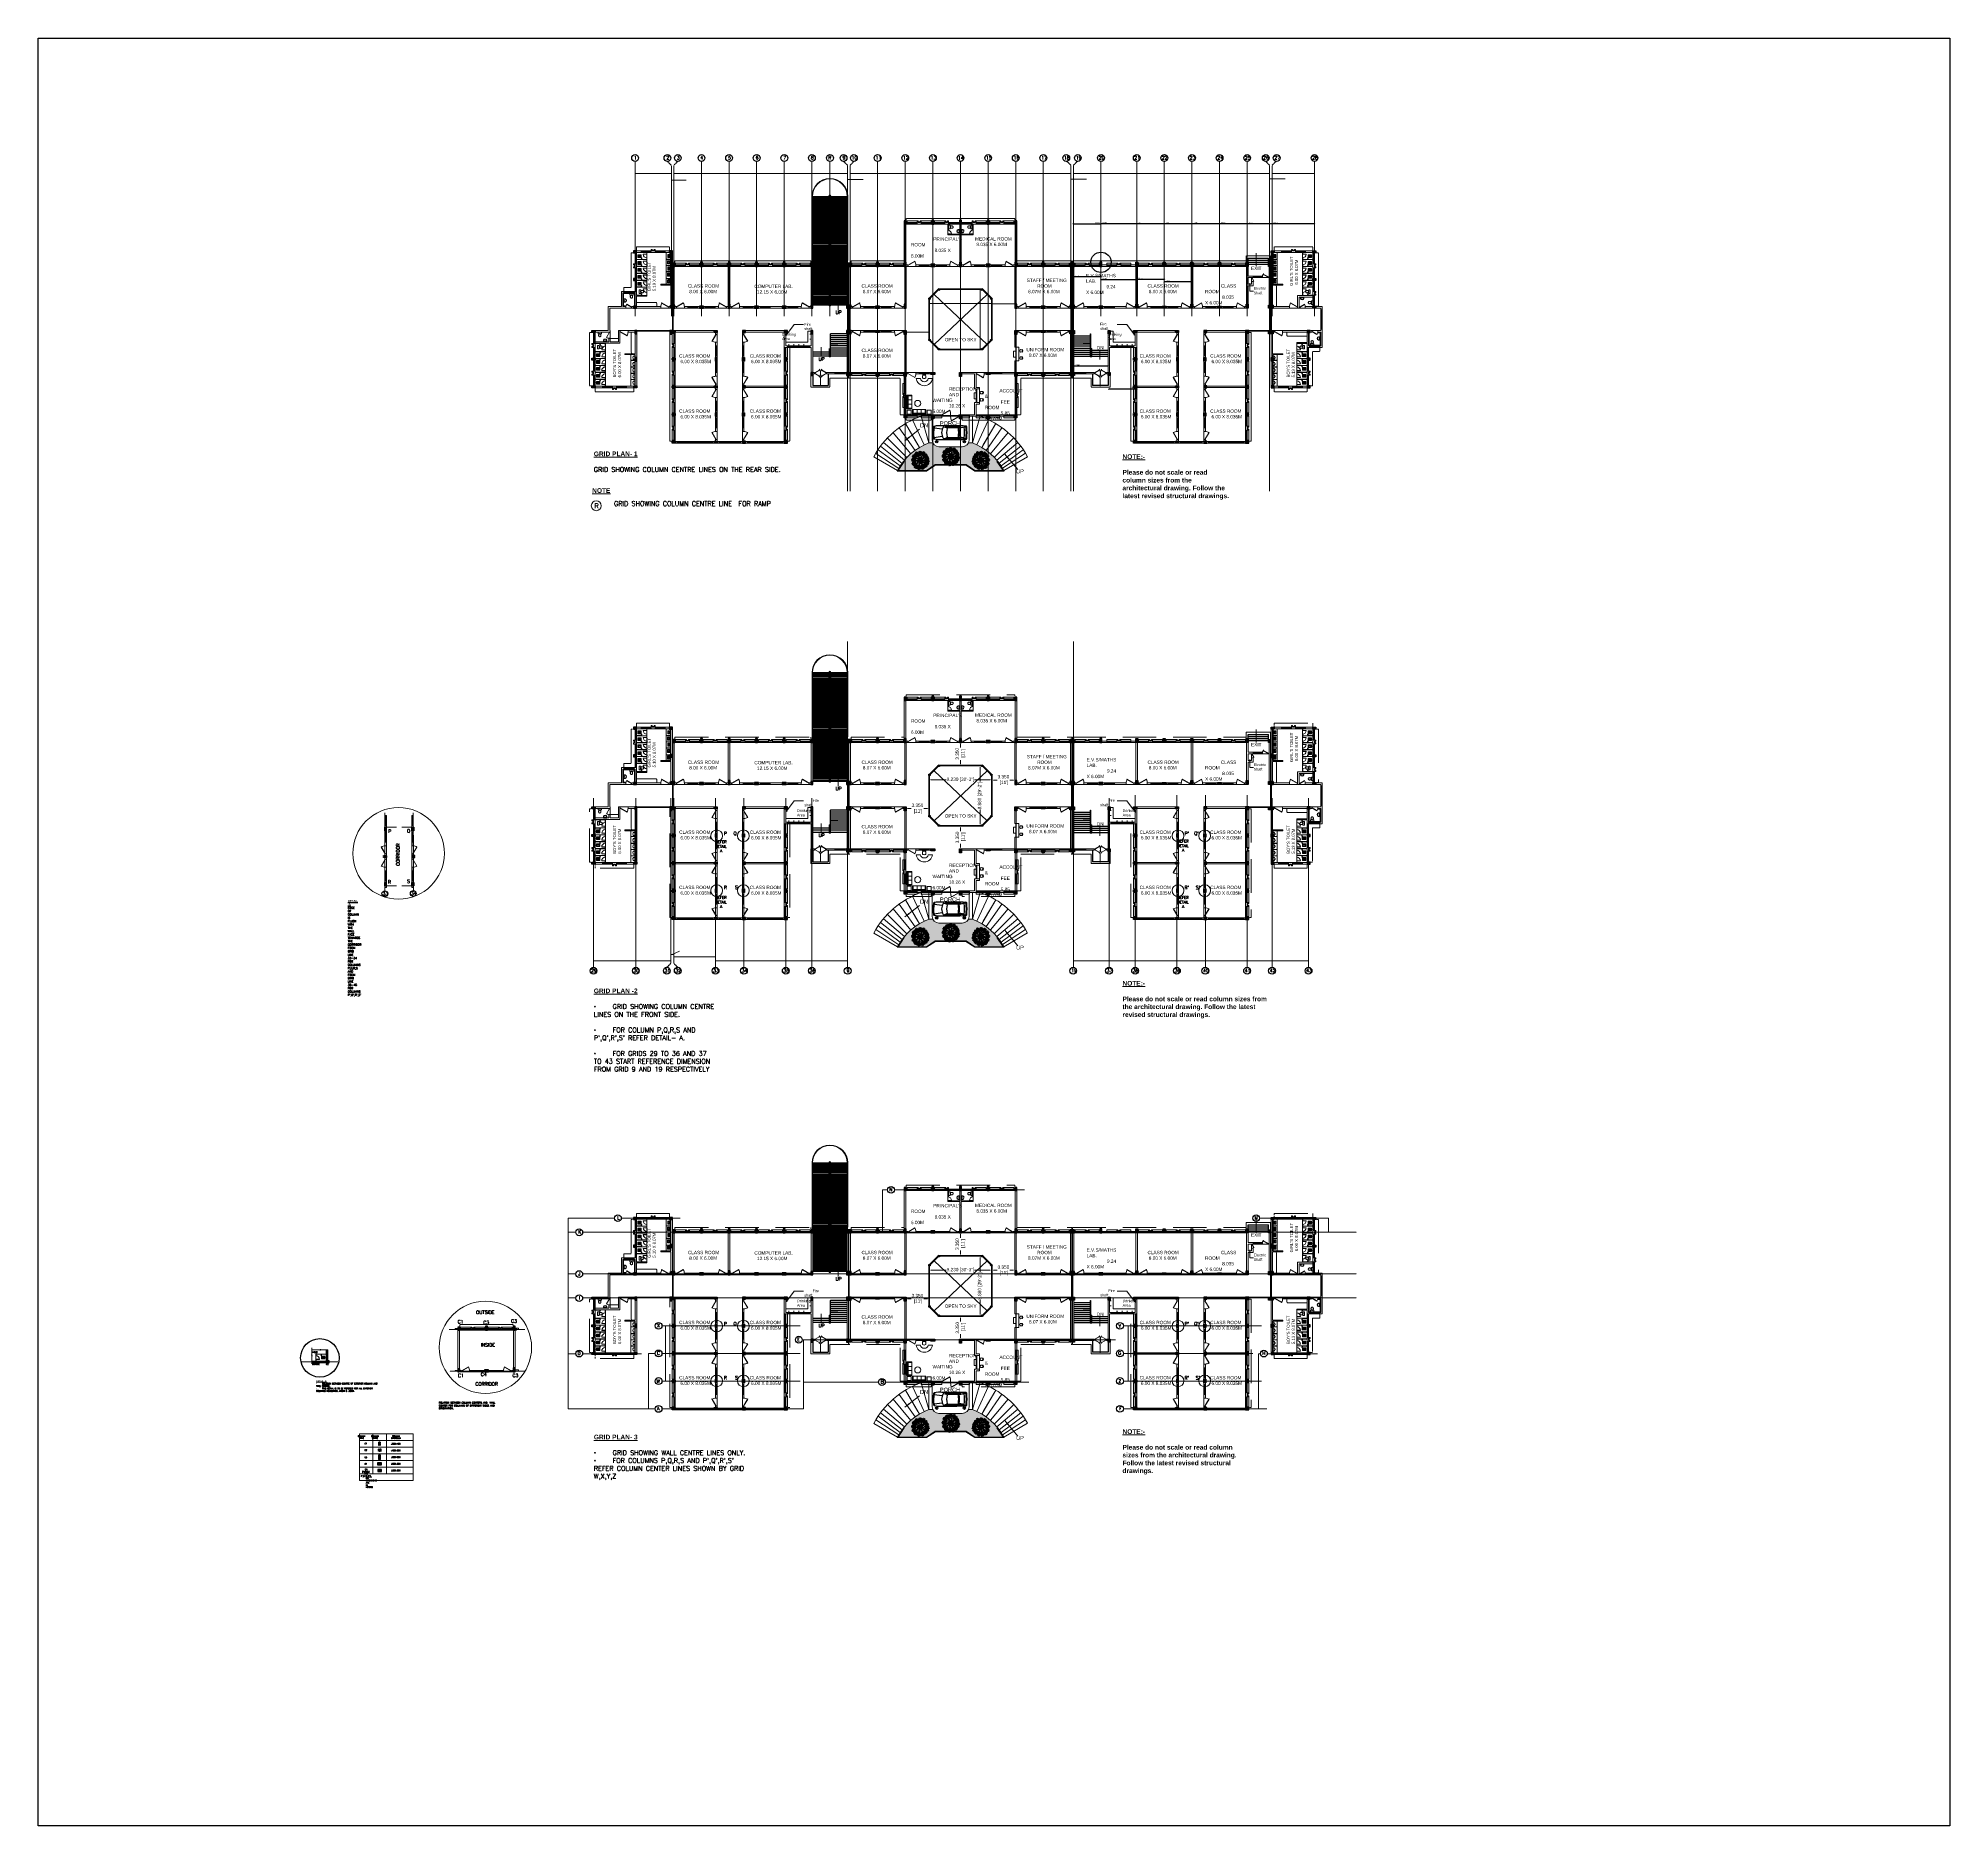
# Model space of a CAD drawing. Header units: inches. Extents: x 719368 to 6315912, y -2624014 to 446967.
# Drawn here: x 6031077 to 6315912, y -2624014 to -2357632 of the extents above; entities that cross this region are included whole.
import ezdxf
from ezdxf.lldxf.tags import DXFTag

# ---------------------------------------------------------------- set-up
doc = ezdxf.new("R2010")
doc.units = ezdxf.units.IN
doc.header["$LTSCALE"] = 20
doc.header["$MEASUREMENT"] = 0
doc.header["$PDMODE"] = 3
for name, pattern in [('CENTER', [2, 1.25, -0.25, 0.25, -0.25]), ('CENTER2', [1.125, 0.75, -0.125, 0.125, -0.125]), ('DASHED2', [0.375, 0.25, -0.125]), ('HIDDEN', [0.375, 0.25, -0.125])]:
    doc.linetypes.add(name, pattern=pattern)
doc.layers.get('0').update_dxf_attribs({"color": 51, "lineweight": 30})
doc.layers.get('Defpoints').update_dxf_attribs({"lineweight": 25})
for name, color, linetype in [('Arrow', 7, 'Continuous'), ('BL', 1, 'Continuous'), ('expension joint', 248, 'Continuous'), ('grid text', 140, 'Continuous'), ('STAIRS', 1, 'Continuous'), ('Tree', 3, 'Continuous')]:
    doc.layers.add(name, color=color, linetype=linetype)
for name, color, linetype, lineweight in [('CLL LEV.', 252, 'Continuous', 18), ('COL HATCH', 254, 'Continuous', 5), ('COLUMN', 2, 'Continuous', 25), ('CUBICAL TOILET', 160, 'Continuous', 9), ('DIM', 7, 'Continuous', 13), ('DOOR', 43, 'Continuous', 13), ('ELEV.1', 7, 'Continuous', 20), ('ELEV.2', 250, 'Continuous', 20), ('FIXTURE', 15, 'DASHDOT', 9), ('Furniture', 13, 'Continuous', 13), ('glass', 5, 'Continuous', 18), ('GRID', 202, 'CENTER', 5), ('hatch', 6, 'Continuous', 0), ('Landscaping', 82, 'Continuous', 9), ('PROJ.', 30, 'DASHED2', 13), ('Railing', 34, 'Continuous', 20), ('ramp', 9, 'Continuous', 5), ('STAIR', 4, 'Continuous', 25), ('Text', 7, 'Continuous', 15), ('Ventilator', 6, 'DASHED', 20), ('WALL', 1, 'Continuous', 18), ('window', 71, 'Continuous', 18), ('Window-Wall', 7, 'Continuous', 20)]:
    doc.layers.add(name, color=color, linetype=linetype, lineweight=lineweight)
doc.styles.add('BOLD', font='arial.ttf')
doc.styles.add('DIM', font='arial.ttf')
doc.styles.add('L120', font='simplex.shx', dxfattribs={"height": 1})
doc.styles.get("Standard").update_dxf_attribs({"font": 'TCCM____.TTF', "height": 100})
doc.styles.add('Tabrej', font='romans.shx')
doc.styles.add('Tabrej.', font='GOTHIC.TTF', dxfattribs={"height": 1})
tags = doc.linetypes.add('DASHDOT', pattern=[1, 0.5, -0.25, 0, -0.25]).pattern_tags.tags
tags[10:11] = [DXFTag(74, 4), DXFTag(75, 0), DXFTag(340, '0'), DXFTag(46, 1.0), DXFTag(50, 0.0), DXFTag(44, 0.0), DXFTag(45, 0.0)]
tags[8:9] = [DXFTag(74, 4), DXFTag(75, 0), DXFTag(340, '0'), DXFTag(46, 1.0), DXFTag(50, 0.0), DXFTag(44, 0.0), DXFTag(45, 0.0)]
tags[6:7] = [DXFTag(74, 4), DXFTag(75, 0), DXFTag(340, '0'), DXFTag(46, 1.0), DXFTag(50, 0.0), DXFTag(44, 0.0), DXFTag(45, 0.0)]
tags[4:5] = [DXFTag(74, 4), DXFTag(75, 0), DXFTag(340, '0'), DXFTag(46, 1.0), DXFTag(50, 0.0), DXFTag(44, 0.0), DXFTag(45, 0.0)]
tags = doc.linetypes.add('DASHED', pattern=[0.75, 0.5, -0.25]).pattern_tags.tags
tags[6:7] = [DXFTag(74, 4), DXFTag(75, 0), DXFTag(340, '0'), DXFTag(46, 1.0), DXFTag(50, 0.0), DXFTag(44, 0.0), DXFTag(45, 0.0)]
tags[4:5] = [DXFTag(74, 4), DXFTag(75, 0), DXFTag(340, '0'), DXFTag(46, 1.0), DXFTag(50, 0.0), DXFTag(44, 0.0), DXFTag(45, 0.0)]
doc.dimstyles.new('Copy of S3', dxfattribs={"dimtxt": 200, "dimasz": 150, "dimexe": 5, "dimexo": 5, "dimgap": 50, "dimtad": 1, "dimjust": 1, "dimdec": 0, "dimzin": 3, "dimdsep": 46, "dimtxsty": 'BOLD', "dimblk1": 'OBLIQUE', "dimblk2": 'OBLIQUE', "dimsah": 1, "dimcen": 0.0625, "dimdle": 5, "dimclrd": 230, "dimclre": 251, "dimclrt": 2, "dimadec": 0, "dimazin": 0, "dimtfac": 1, "dimtdec": 0, "dimtix": 1, "dimtofl": 0, "dimtmove": 2, "dimatfit": 3, "dimfxl": 3, "dimtolj": 1, "dimtzin": 2, "dimlwd": -1, "dimlwe": -1, "dimarcsym": 0})
doc.dimstyles.new('Current Dim style', dxfattribs={"dimscale": 0.3, "dimtxt": 1.8, "dimasz": 1.2, "dimexe": 0.18, "dimexo": 1, "dimgap": 0.09, "dimtad": 0, "dimzin": 0, "dimdsep": 46, "dimtxsty": 'Tabrej', "dimcen": 0.09, "dimclrd": 256, "dimclre": 256, "dimclrt": 7, "dimadec": 0, "dimazin": 0, "dimtfac": 1, "dimtofl": 0, "dimtmove": 2, "dimatfit": 3, "dimfxl": 1, "dimtolj": 1, "dimtzin": 0, "dimlwd": -1, "dimlwe": -1, "dimarcsym": 1})
doc.dimstyles.new('DIM', dxfattribs={"dimtxt": 0.8, "dimasz": 0.4, "dimexe": 0.18, "dimexo": 0.0625, "dimgap": 0.1, "dimtad": 0, "dimdec": 3, "dimzin": 0, "dimdsep": 46, "dimtxsty": 'Tabrej', "dimcen": 0, "dimclrd": 251, "dimclre": 256, "dimclrt": 7, "dimadec": 0, "dimazin": 0, "dimtfac": 1, "dimtdec": 3, "dimtofl": 0, "dimtmove": 0, "dimatfit": 3, "dimfxl": 1, "dimtolj": 1, "dimtzin": 0, "dimlwd": -1, "dimlwe": -1, "dimarcsym": 0})
doc.dimstyles.get("Standard").update_dxf_attribs({"dimtxt": 0.18, "dimasz": 0.18, "dimexe": 0.18, "dimexo": 0.0625, "dimgap": 0.09, "dimtad": 0, "dimtih": 1, "dimtoh": 1, "dimdec": 4, "dimzin": 0, "dimdsep": 46, "dimtxsty": 'Standard', "dimcen": 0.09, "dimadec": 0, "dimazin": 0, "dimtfac": 1, "dimtdec": 4, "dimtofl": 0, "dimtmove": 0, "dimatfit": 3, "dimfxl": 1, "dimtolj": 1, "dimtzin": 0, "dimarcsym": 0})

# ---------------------------------------------------------------- blocks, each defined once
blk = doc.blocks.new('*D671')
at = {"layer": 'Defpoints', "color": 0, "transparency": 16777216}
for p in [(6120008, -2377569), (6125418, -2377791), (6125418, -2377791)]:
    blk.add_point(p, dxfattribs=at)
at = {"layer": 'DIM', "transparency": 16777216}
for p, q in [((6120008, -2377569), (6120008, -2377791)), ((6125418, -2377791), (6125418, -2377791))]:
    blk.add_line(p, q, dxfattribs=at)
at = {"layer": 'DIM', "color": 251, "transparency": 16777216}
for p, q in [((6120008, -2377791), (6122711, -2377791)), ((6125417, -2377791), (6122715, -2377791))]:
    blk.add_line(p, q, dxfattribs=at)
for points in [[(6120008, -2377791), (6120008, -2377791), (6120008, -2377791)], [(6125417, -2377791), (6125417, -2377791), (6125418, -2377791)]]:
    blk.add_solid(points, dxfattribs=at)
at = {"layer": 'DIM', "color": 7, "transparency": 16777216, "insert": (6122713, -2377791), "char_height": 0.5, "attachment_point": 5, "style": 'Tabrej'}
blk.add_mtext('\\A1;5409.900', dxfattribs=at)
blk = doc.blocks.new('*D672')
at = {"layer": 'Defpoints', "color": 0, "transparency": 16777216}
for p in [(6125780, -2378119), (6129895, -2377791), (6129895, -2377895)]:
    blk.add_point(p, dxfattribs=at)
at = {"layer": 'DIM', "transparency": 16777216}
for p, q in [((6125780, -2378119), (6125780, -2377791)), ((6129895, -2377895), (6129895, -2377791))]:
    blk.add_line(p, q, dxfattribs=at)
at = {"layer": 'DIM', "color": 251, "transparency": 16777216}
for p, q in [((6125781, -2377791), (6127836, -2377791)), ((6129895, -2377791), (6127840, -2377791))]:
    blk.add_line(p, q, dxfattribs=at)
for points in [[(6125781, -2377791), (6125781, -2377791), (6125780, -2377791)], [(6129895, -2377791), (6129895, -2377791), (6129895, -2377791)]]:
    blk.add_solid(points, dxfattribs=at)
at = {"layer": 'DIM', "color": 7, "transparency": 16777216, "insert": (6127838, -2377791), "char_height": 0.5, "attachment_point": 5, "style": 'Tabrej'}
blk.add_mtext('\\A1;4115.000', dxfattribs=at)
blk = doc.blocks.new('*D673')
at = {"layer": 'Defpoints', "color": 0, "transparency": 16777216}
for p in [(6129895, -2377895), (6134010, -2377627), (6134010, -2377791)]:
    blk.add_point(p, dxfattribs=at)
at = {"layer": 'DIM', "transparency": 16777216}
for p, q in [((6129895, -2377895), (6129895, -2377791)), ((6134010, -2377627), (6134010, -2377791))]:
    blk.add_line(p, q, dxfattribs=at)
at = {"layer": 'DIM', "color": 251, "transparency": 16777216}
for p, q in [((6129896, -2377791), (6131951, -2377791)), ((6134010, -2377791), (6131955, -2377791))]:
    blk.add_line(p, q, dxfattribs=at)
for points in [[(6129896, -2377791), (6129896, -2377791), (6129895, -2377791)], [(6134010, -2377791), (6134010, -2377791), (6134010, -2377791)]]:
    blk.add_solid(points, dxfattribs=at)
at = {"layer": 'DIM', "color": 7, "transparency": 16777216, "insert": (6131953, -2377791), "char_height": 0.5, "attachment_point": 5, "style": 'Tabrej'}
blk.add_mtext('\\A1;4115.000', dxfattribs=at)
blk = doc.blocks.new('*D674')
at = {"layer": 'Defpoints', "color": 0, "transparency": 16777216}
for p in [(6134010, -2377627), (6138125, -2377791), (6138125, -2377791)]:
    blk.add_point(p, dxfattribs=at)
at = {"layer": 'DIM', "transparency": 16777216}
for p, q in [((6134010, -2377627), (6134010, -2377791)), ((6138125, -2377791), (6138125, -2377791))]:
    blk.add_line(p, q, dxfattribs=at)
at = {"layer": 'DIM', "color": 251, "transparency": 16777216}
for p, q in [((6134011, -2377791), (6136066, -2377791)), ((6138125, -2377791), (6136070, -2377791))]:
    blk.add_line(p, q, dxfattribs=at)
for points in [[(6134011, -2377791), (6134011, -2377791), (6134010, -2377791)], [(6138125, -2377791), (6138125, -2377791), (6138125, -2377791)]]:
    blk.add_solid(points, dxfattribs=at)
at = {"layer": 'DIM', "color": 7, "transparency": 16777216, "insert": (6136068, -2377791), "char_height": 0.5, "attachment_point": 5, "style": 'Tabrej'}
blk.add_mtext('\\A1;4115.000', dxfattribs=at)
blk = doc.blocks.new('*D675')
at = {"layer": 'Defpoints', "color": 0, "transparency": 16777216}
for p in [(6138125, -2377791), (6142240, -2377791), (6142240, -2377791)]:
    blk.add_point(p, dxfattribs=at)
at = {"layer": 'DIM', "transparency": 16777216}
for p, q in [((6138125, -2377791), (6138125, -2377791)), ((6142240, -2377791), (6142240, -2377791))]:
    blk.add_line(p, q, dxfattribs=at)
at = {"layer": 'DIM', "color": 251, "transparency": 16777216}
for p, q in [((6138126, -2377791), (6140181, -2377791)), ((6142240, -2377791), (6140185, -2377791))]:
    blk.add_line(p, q, dxfattribs=at)
for points in [[(6138126, -2377791), (6138126, -2377791), (6138125, -2377791)], [(6142240, -2377791), (6142240, -2377791), (6142240, -2377791)]]:
    blk.add_solid(points, dxfattribs=at)
at = {"layer": 'DIM', "color": 7, "transparency": 16777216, "insert": (6140183, -2377791), "char_height": 0.5, "attachment_point": 5, "style": 'Tabrej'}
blk.add_mtext('\\A1;4115.000', dxfattribs=at)
blk = doc.blocks.new('*D676')
at = {"layer": 'Defpoints', "color": 0, "transparency": 16777216}
for p in [(6142240, -2377791), (6146355, -2377791), (6146355, -2377791)]:
    blk.add_point(p, dxfattribs=at)
at = {"layer": 'DIM', "transparency": 16777216}
for p, q in [((6142240, -2377791), (6142240, -2377791)), ((6146355, -2377791), (6146355, -2377791))]:
    blk.add_line(p, q, dxfattribs=at)
at = {"layer": 'DIM', "color": 251, "transparency": 16777216}
for p, q in [((6142241, -2377791), (6144296, -2377791)), ((6146355, -2377791), (6144300, -2377791))]:
    blk.add_line(p, q, dxfattribs=at)
for points in [[(6142241, -2377791), (6142241, -2377791), (6142240, -2377791)], [(6146355, -2377791), (6146355, -2377791), (6146355, -2377791)]]:
    blk.add_solid(points, dxfattribs=at)
at = {"layer": 'DIM', "color": 7, "transparency": 16777216, "insert": (6144298, -2377791), "char_height": 0.5, "attachment_point": 5, "style": 'Tabrej'}
blk.add_mtext('\\A1;4115.000', dxfattribs=at)
blk = doc.blocks.new('*D677')
at = {"layer": 'Defpoints', "color": 0, "transparency": 16777216}
for p in [(6146355, -2377791), (6151675, -2377791), (6151675, -2377791)]:
    blk.add_point(p, dxfattribs=at)
at = {"layer": 'DIM', "transparency": 16777216}
for p, q in [((6146355, -2377791), (6146355, -2377791)), ((6151675, -2377791), (6151675, -2377791))]:
    blk.add_line(p, q, dxfattribs=at)
at = {"layer": 'DIM', "color": 251, "transparency": 16777216}
for p, q in [((6146356, -2377791), (6149013, -2377791)), ((6151675, -2377791), (6149017, -2377791))]:
    blk.add_line(p, q, dxfattribs=at)
for points in [[(6146356, -2377791), (6146356, -2377791), (6146355, -2377791)], [(6151675, -2377791), (6151675, -2377791), (6151675, -2377791)]]:
    blk.add_solid(points, dxfattribs=at)
at = {"layer": 'DIM', "color": 7, "transparency": 16777216, "insert": (6149015, -2377791), "char_height": 0.5, "attachment_point": 5, "style": 'Tabrej'}
blk.add_mtext('\\A1;5320.000', dxfattribs=at)
blk = doc.blocks.new('*D678')
at = {"layer": 'Defpoints', "color": 0, "transparency": 16777216}
for p in [(6151675, -2377791), (6152038, -2377791), (6152038, -2378672)]:
    blk.add_point(p, dxfattribs=at)
at = {"layer": 'DIM', "transparency": 16777216}
for p, q in [((6151675, -2377791), (6151675, -2378672)), ((6152038, -2377791), (6152038, -2378672))]:
    blk.add_line(p, q, dxfattribs=at)
at = {"layer": 'DIM', "color": 251, "transparency": 16777216}
for p, q in [((6151676, -2378672), (6152037, -2378672)), ((6153980, -2378672), (6152038, -2378672))]:
    blk.add_line(p, q, dxfattribs=at)
for points in [[(6151676, -2378671), (6151676, -2378672), (6151675, -2378672)], [(6152037, -2378671), (6152037, -2378672), (6152038, -2378672)]]:
    blk.add_solid(points, dxfattribs=at)
at = {"layer": 'DIM', "color": 7, "transparency": 16777216, "insert": (6153981, -2378672), "char_height": 0.5, "attachment_point": 5, "style": 'Tabrej'}
blk.add_mtext('\\A1;362.500', dxfattribs=at)
blk = doc.blocks.new('*D679')
at = {"layer": 'Defpoints', "color": 0, "transparency": 16777216}
for p in [(6152038, -2377811), (6156153, -2377791), (6156153, -2377791)]:
    blk.add_point(p, dxfattribs=at)
at = {"layer": 'DIM', "transparency": 16777216}
for p, q in [((6152038, -2377811), (6152038, -2377791)), ((6156153, -2377791), (6156153, -2377791))]:
    blk.add_line(p, q, dxfattribs=at)
at = {"layer": 'DIM', "color": 251, "transparency": 16777216}
for p, q in [((6152038, -2377791), (6154093, -2377791)), ((6156152, -2377791), (6154097, -2377791))]:
    blk.add_line(p, q, dxfattribs=at)
for points in [[(6152038, -2377791), (6152038, -2377791), (6152038, -2377791)], [(6156152, -2377791), (6156152, -2377791), (6156153, -2377791)]]:
    blk.add_solid(points, dxfattribs=at)
at = {"layer": 'DIM', "color": 7, "transparency": 16777216, "insert": (6154095, -2377791), "char_height": 0.5, "attachment_point": 5, "style": 'Tabrej'}
blk.add_mtext('\\A1;4115.000', dxfattribs=at)
blk = doc.blocks.new('*D680')
at = {"layer": 'Defpoints', "color": 0, "transparency": 16777216}
for p in [(6156153, -2377791), (6160268, -2377791), (6160268, -2377791)]:
    blk.add_point(p, dxfattribs=at)
at = {"layer": 'DIM', "transparency": 16777216}
for p, q in [((6156153, -2377791), (6156153, -2377791)), ((6160268, -2377791), (6160268, -2377791))]:
    blk.add_line(p, q, dxfattribs=at)
at = {"layer": 'DIM', "color": 251, "transparency": 16777216}
for p, q in [((6156153, -2377791), (6158208, -2377791)), ((6160267, -2377791), (6158212, -2377791))]:
    blk.add_line(p, q, dxfattribs=at)
for points in [[(6156153, -2377791), (6156153, -2377791), (6156153, -2377791)], [(6160267, -2377791), (6160267, -2377791), (6160268, -2377791)]]:
    blk.add_solid(points, dxfattribs=at)
at = {"layer": 'DIM', "color": 7, "transparency": 16777216, "insert": (6158210, -2377791), "char_height": 0.5, "attachment_point": 5, "style": 'Tabrej'}
blk.add_mtext('\\A1;4115.000', dxfattribs=at)
blk = doc.blocks.new('*D681')
at = {"layer": 'Defpoints', "color": 0, "transparency": 16777216}
for p in [(6160268, -2377791), (6164383, -2377791), (6164383, -2377791)]:
    blk.add_point(p, dxfattribs=at)
at = {"layer": 'DIM', "transparency": 16777216}
for p, q in [((6160268, -2377791), (6160268, -2377791)), ((6164383, -2377791), (6164383, -2377791))]:
    blk.add_line(p, q, dxfattribs=at)
at = {"layer": 'DIM', "color": 251, "transparency": 16777216}
for p, q in [((6160268, -2377791), (6162323, -2377791)), ((6164382, -2377791), (6162327, -2377791))]:
    blk.add_line(p, q, dxfattribs=at)
for points in [[(6160268, -2377791), (6160268, -2377791), (6160268, -2377791)], [(6164382, -2377791), (6164382, -2377791), (6164383, -2377791)]]:
    blk.add_solid(points, dxfattribs=at)
at = {"layer": 'DIM', "color": 7, "transparency": 16777216, "insert": (6162325, -2377791), "char_height": 0.5, "attachment_point": 5, "style": 'Tabrej'}
blk.add_mtext('\\A1;4115.000', dxfattribs=at)
blk = doc.blocks.new('*D682')
at = {"layer": 'Defpoints', "color": 0, "transparency": 16777216}
for p in [(6164383, -2377791), (6168498, -2377791), (6168498, -2377791)]:
    blk.add_point(p, dxfattribs=at)
at = {"layer": 'DIM', "transparency": 16777216}
for p, q in [((6164383, -2377791), (6164383, -2377791)), ((6168498, -2377791), (6168498, -2377791))]:
    blk.add_line(p, q, dxfattribs=at)
at = {"layer": 'DIM', "color": 251, "transparency": 16777216}
for p, q in [((6164383, -2377791), (6166438, -2377791)), ((6168497, -2377791), (6166442, -2377791))]:
    blk.add_line(p, q, dxfattribs=at)
for points in [[(6164383, -2377791), (6164383, -2377791), (6164383, -2377791)], [(6168497, -2377791), (6168497, -2377791), (6168498, -2377791)]]:
    blk.add_solid(points, dxfattribs=at)
at = {"layer": 'DIM', "color": 7, "transparency": 16777216, "insert": (6166440, -2377791), "char_height": 0.5, "attachment_point": 5, "style": 'Tabrej'}
blk.add_mtext('\\A1;4115.000', dxfattribs=at)
blk = doc.blocks.new('*D683')
at = {"layer": 'Defpoints', "color": 0, "transparency": 16777216}
for p in [(6168498, -2377791), (6172613, -2377791), (6172613, -2377791)]:
    blk.add_point(p, dxfattribs=at)
at = {"layer": 'DIM', "transparency": 16777216}
for p, q in [((6168498, -2377791), (6168498, -2377791)), ((6172613, -2377791), (6172613, -2377791))]:
    blk.add_line(p, q, dxfattribs=at)
at = {"layer": 'DIM', "color": 251, "transparency": 16777216}
for p, q in [((6168498, -2377791), (6170553, -2377791)), ((6172612, -2377791), (6170557, -2377791))]:
    blk.add_line(p, q, dxfattribs=at)
for points in [[(6168498, -2377791), (6168498, -2377791), (6168498, -2377791)], [(6172612, -2377791), (6172612, -2377791), (6172613, -2377791)]]:
    blk.add_solid(points, dxfattribs=at)
at = {"layer": 'DIM', "color": 7, "transparency": 16777216, "insert": (6170555, -2377791), "char_height": 0.5, "attachment_point": 5, "style": 'Tabrej'}
blk.add_mtext('\\A1;4115.000', dxfattribs=at)
blk = doc.blocks.new('*D684')
at = {"layer": 'Defpoints', "color": 0, "transparency": 16777216}
for p in [(6172613, -2377791), (6176728, -2377791), (6176728, -2377791)]:
    blk.add_point(p, dxfattribs=at)
at = {"layer": 'DIM', "transparency": 16777216}
for p, q in [((6172613, -2377791), (6172613, -2377791)), ((6176728, -2377791), (6176728, -2377791))]:
    blk.add_line(p, q, dxfattribs=at)
at = {"layer": 'DIM', "color": 251, "transparency": 16777216}
for p, q in [((6172613, -2377791), (6174668, -2377791)), ((6176727, -2377791), (6174672, -2377791))]:
    blk.add_line(p, q, dxfattribs=at)
for points in [[(6172613, -2377791), (6172613, -2377791), (6172613, -2377791)], [(6176727, -2377791), (6176727, -2377791), (6176728, -2377791)]]:
    blk.add_solid(points, dxfattribs=at)
at = {"layer": 'DIM', "color": 7, "transparency": 16777216, "insert": (6174670, -2377791), "char_height": 0.5, "attachment_point": 5, "style": 'Tabrej'}
blk.add_mtext('\\A1;4115.000', dxfattribs=at)
blk = doc.blocks.new('*D685')
at = {"layer": 'Defpoints', "color": 0, "transparency": 16777216}
for p in [(6176728, -2377791), (6180843, -2377791), (6180843, -2377791)]:
    blk.add_point(p, dxfattribs=at)
at = {"layer": 'DIM', "transparency": 16777216}
for p, q in [((6176728, -2377791), (6176728, -2377791)), ((6180843, -2377791), (6180843, -2377791))]:
    blk.add_line(p, q, dxfattribs=at)
at = {"layer": 'DIM', "color": 251, "transparency": 16777216}
for p, q in [((6176728, -2377791), (6178783, -2377791)), ((6180842, -2377791), (6178787, -2377791))]:
    blk.add_line(p, q, dxfattribs=at)
for points in [[(6176728, -2377791), (6176728, -2377791), (6176728, -2377791)], [(6180842, -2377791), (6180842, -2377791), (6180843, -2377791)]]:
    blk.add_solid(points, dxfattribs=at)
at = {"layer": 'DIM', "color": 7, "transparency": 16777216, "insert": (6178785, -2377791), "char_height": 0.5, "attachment_point": 5, "style": 'Tabrej'}
blk.add_mtext('\\A1;4115.000', dxfattribs=at)
blk = doc.blocks.new('*D686')
at = {"layer": 'Defpoints', "color": 0, "transparency": 16777216}
for p in [(6180843, -2377791), (6184958, -2377791), (6184958, -2377791)]:
    blk.add_point(p, dxfattribs=at)
at = {"layer": 'DIM', "transparency": 16777216}
for p, q in [((6180843, -2377791), (6180843, -2377791)), ((6184958, -2377791), (6184958, -2377791))]:
    blk.add_line(p, q, dxfattribs=at)
at = {"layer": 'DIM', "color": 251, "transparency": 16777216}
for p, q in [((6180843, -2377791), (6182898, -2377791)), ((6184957, -2377791), (6182902, -2377791))]:
    blk.add_line(p, q, dxfattribs=at)
for points in [[(6180843, -2377791), (6180843, -2377791), (6180843, -2377791)], [(6184957, -2377791), (6184957, -2377791), (6184958, -2377791)]]:
    blk.add_solid(points, dxfattribs=at)
at = {"layer": 'DIM', "color": 7, "transparency": 16777216, "insert": (6182900, -2377791), "char_height": 0.5, "attachment_point": 5, "style": 'Tabrej'}
blk.add_mtext('\\A1;4115.000', dxfattribs=at)
blk = doc.blocks.new('*D687')
at = {"layer": 'Defpoints', "color": 0, "transparency": 16777216}
for p in [(6184958, -2377791), (6185320, -2377791), (6185320, -2378647)]:
    blk.add_point(p, dxfattribs=at)
at = {"layer": 'DIM', "transparency": 16777216}
for p, q in [((6184958, -2377791), (6184958, -2378648)), ((6185320, -2377791), (6185320, -2378648))]:
    blk.add_line(p, q, dxfattribs=at)
at = {"layer": 'DIM', "color": 251, "transparency": 16777216}
for p in [(6184958, -2378647), (6187262, -2378647)]:
    blk.add_line(p, (6185320, -2378647), dxfattribs=at)
for points in [[(6184958, -2378647), (6184958, -2378648), (6184958, -2378647)], [(6185320, -2378647), (6185320, -2378648), (6185320, -2378647)]]:
    blk.add_solid(points, dxfattribs=at)
at = {"layer": 'DIM', "color": 7, "transparency": 16777216, "insert": (6187264, -2378647), "char_height": 0.5, "attachment_point": 5, "style": 'Tabrej'}
blk.add_mtext('\\A1;362.500', dxfattribs=at)
blk = doc.blocks.new('*D688')
at = {"layer": 'Defpoints', "color": 0, "transparency": 16777216}
for p in [(6185320, -2377791), (6189435, -2377791), (6189435, -2377791)]:
    blk.add_point(p, dxfattribs=at)
at = {"layer": 'DIM', "transparency": 16777216}
for p, q in [((6185320, -2377791), (6185320, -2377791)), ((6189435, -2377791), (6189435, -2377791))]:
    blk.add_line(p, q, dxfattribs=at)
at = {"layer": 'DIM', "color": 251, "transparency": 16777216}
for p, q in [((6185321, -2377791), (6187376, -2377791)), ((6189435, -2377791), (6187380, -2377791))]:
    blk.add_line(p, q, dxfattribs=at)
for points in [[(6185321, -2377791), (6185321, -2377791), (6185320, -2377791)], [(6189435, -2377791), (6189435, -2377791), (6189435, -2377791)]]:
    blk.add_solid(points, dxfattribs=at)
at = {"layer": 'DIM', "color": 7, "transparency": 16777216, "insert": (6187378, -2377791), "char_height": 0.5, "attachment_point": 5, "style": 'Tabrej'}
blk.add_mtext('\\A1;4115.000', dxfattribs=at)
blk = doc.blocks.new('*D689')
at = {"layer": 'Defpoints', "color": 0, "transparency": 16777216}
for p in [(6189435, -2377791), (6194755, -2377791), (6194755, -2377791)]:
    blk.add_point(p, dxfattribs=at)
at = {"layer": 'DIM', "transparency": 16777216}
for p, q in [((6189435, -2377791), (6189435, -2377791)), ((6194755, -2377791), (6194755, -2377791))]:
    blk.add_line(p, q, dxfattribs=at)
at = {"layer": 'DIM', "color": 251, "transparency": 16777216}
for p, q in [((6189436, -2377791), (6192093, -2377791)), ((6194755, -2377791), (6192097, -2377791))]:
    blk.add_line(p, q, dxfattribs=at)
for points in [[(6189436, -2377791), (6189436, -2377791), (6189435, -2377791)], [(6194755, -2377791), (6194755, -2377791), (6194755, -2377791)]]:
    blk.add_solid(points, dxfattribs=at)
at = {"layer": 'DIM', "color": 7, "transparency": 16777216, "insert": (6192095, -2377791), "char_height": 0.5, "attachment_point": 5, "style": 'Tabrej'}
blk.add_mtext('\\A1;5320.000', dxfattribs=at)
blk = doc.blocks.new('*D690')
at = {"layer": 'Defpoints', "color": 0, "transparency": 16777216}
for p in [(6194755, -2377791), (6198870, -2377791), (6198870, -2377791)]:
    blk.add_point(p, dxfattribs=at)
at = {"layer": 'DIM', "transparency": 16777216}
for p, q in [((6194755, -2377791), (6194755, -2377791)), ((6198870, -2377791), (6198870, -2377791))]:
    blk.add_line(p, q, dxfattribs=at)
at = {"layer": 'DIM', "color": 251, "transparency": 16777216}
for p, q in [((6194756, -2377791), (6196811, -2377791)), ((6198870, -2377791), (6196815, -2377791))]:
    blk.add_line(p, q, dxfattribs=at)
for points in [[(6194756, -2377791), (6194756, -2377791), (6194755, -2377791)], [(6198870, -2377791), (6198870, -2377791), (6198870, -2377791)]]:
    blk.add_solid(points, dxfattribs=at)
at = {"layer": 'DIM', "color": 7, "transparency": 16777216, "insert": (6196813, -2377791), "char_height": 0.5, "attachment_point": 5, "style": 'Tabrej'}
blk.add_mtext('\\A1;4115.000', dxfattribs=at)
blk = doc.blocks.new('*D691')
at = {"layer": 'Defpoints', "color": 0, "transparency": 16777216}
for p in [(6198870, -2377791), (6202985, -2377791), (6202985, -2377791)]:
    blk.add_point(p, dxfattribs=at)
at = {"layer": 'DIM', "transparency": 16777216}
for p, q in [((6198870, -2377791), (6198870, -2377791)), ((6202985, -2377791), (6202985, -2377791))]:
    blk.add_line(p, q, dxfattribs=at)
at = {"layer": 'DIM', "color": 251, "transparency": 16777216}
for p, q in [((6198871, -2377791), (6200926, -2377791)), ((6202985, -2377791), (6200930, -2377791))]:
    blk.add_line(p, q, dxfattribs=at)
for points in [[(6198871, -2377791), (6198871, -2377791), (6198870, -2377791)], [(6202985, -2377791), (6202985, -2377791), (6202985, -2377791)]]:
    blk.add_solid(points, dxfattribs=at)
at = {"layer": 'DIM', "color": 7, "transparency": 16777216, "insert": (6200928, -2377791), "char_height": 0.5, "attachment_point": 5, "style": 'Tabrej'}
blk.add_mtext('\\A1;4115.000', dxfattribs=at)
blk = doc.blocks.new('*D692')
at = {"layer": 'Defpoints', "color": 0, "transparency": 16777216}
for p in [(6202985, -2377791), (6207100, -2377791), (6207100, -2377791)]:
    blk.add_point(p, dxfattribs=at)
at = {"layer": 'DIM', "transparency": 16777216}
for p, q in [((6202985, -2377791), (6202985, -2377791)), ((6207100, -2377791), (6207100, -2377791))]:
    blk.add_line(p, q, dxfattribs=at)
at = {"layer": 'DIM', "color": 251, "transparency": 16777216}
for p, q in [((6202986, -2377791), (6205041, -2377791)), ((6207100, -2377791), (6205045, -2377791))]:
    blk.add_line(p, q, dxfattribs=at)
for points in [[(6202986, -2377791), (6202986, -2377791), (6202985, -2377791)], [(6207100, -2377791), (6207100, -2377791), (6207100, -2377791)]]:
    blk.add_solid(points, dxfattribs=at)
at = {"layer": 'DIM', "color": 7, "transparency": 16777216, "insert": (6205043, -2377791), "char_height": 0.5, "attachment_point": 5, "style": 'Tabrej'}
blk.add_mtext('\\A1;4115.000', dxfattribs=at)
blk = doc.blocks.new('*D693')
at = {"layer": 'Defpoints', "color": 0, "transparency": 16777216}
for p in [(6207100, -2377791), (6211215, -2377791), (6211215, -2377791)]:
    blk.add_point(p, dxfattribs=at)
at = {"layer": 'DIM', "transparency": 16777216}
for p, q in [((6207100, -2377791), (6207100, -2377791)), ((6211215, -2377791), (6211215, -2377791))]:
    blk.add_line(p, q, dxfattribs=at)
at = {"layer": 'DIM', "color": 251, "transparency": 16777216}
for p, q in [((6207101, -2377791), (6209156, -2377791)), ((6211215, -2377791), (6209160, -2377791))]:
    blk.add_line(p, q, dxfattribs=at)
for points in [[(6207101, -2377791), (6207101, -2377791), (6207100, -2377791)], [(6211215, -2377791), (6211215, -2377791), (6211215, -2377791)]]:
    blk.add_solid(points, dxfattribs=at)
at = {"layer": 'DIM', "color": 7, "transparency": 16777216, "insert": (6209158, -2377791), "char_height": 0.5, "attachment_point": 5, "style": 'Tabrej'}
blk.add_mtext('\\A1;4115.000', dxfattribs=at)
blk = doc.blocks.new('*D694')
at = {"layer": 'Defpoints', "color": 0, "transparency": 16777216}
for p in [(6211215, -2377791), (6214565, -2377791), (6214565, -2377791)]:
    blk.add_point(p, dxfattribs=at)
at = {"layer": 'DIM', "transparency": 16777216}
for p, q in [((6211215, -2377791), (6211215, -2377791)), ((6214565, -2377791), (6214565, -2377791))]:
    blk.add_line(p, q, dxfattribs=at)
at = {"layer": 'DIM', "color": 251, "transparency": 16777216}
for p, q in [((6211216, -2377791), (6212888, -2377791)), ((6214565, -2377791), (6212892, -2377791))]:
    blk.add_line(p, q, dxfattribs=at)
for points in [[(6211216, -2377791), (6211216, -2377791), (6211215, -2377791)], [(6214565, -2377791), (6214565, -2377791), (6214565, -2377791)]]:
    blk.add_solid(points, dxfattribs=at)
at = {"layer": 'DIM', "color": 7, "transparency": 16777216, "insert": (6212890, -2377791), "char_height": 0.5, "attachment_point": 5, "style": 'Tabrej'}
blk.add_mtext('\\A1;3350.000', dxfattribs=at)
blk = doc.blocks.new('*D695')
at = {"layer": 'Defpoints', "color": 0, "transparency": 16777216}
for p in [(6214565, -2377791), (6214928, -2377791), (6214928, -2378607)]:
    blk.add_point(p, dxfattribs=at)
at = {"layer": 'DIM', "transparency": 16777216}
for p, q in [((6214565, -2377791), (6214565, -2378607)), ((6214928, -2377791), (6214928, -2378607))]:
    blk.add_line(p, q, dxfattribs=at)
at = {"layer": 'DIM', "color": 251, "transparency": 16777216}
for p, q in [((6214566, -2378607), (6214927, -2378607)), ((6216870, -2378607), (6214928, -2378607))]:
    blk.add_line(p, q, dxfattribs=at)
for points in [[(6214566, -2378606), (6214566, -2378607), (6214565, -2378607)], [(6214927, -2378606), (6214927, -2378607), (6214928, -2378607)]]:
    blk.add_solid(points, dxfattribs=at)
at = {"layer": 'DIM', "color": 7, "transparency": 16777216, "insert": (6216871, -2378607), "char_height": 0.5, "attachment_point": 5, "style": 'Tabrej'}
blk.add_mtext('\\A1;362.500', dxfattribs=at)
blk = doc.blocks.new('*D696')
at = {"layer": 'Defpoints', "color": 0, "transparency": 16777216}
for p in [(6214928, -2377791), (6221238, -2377791), (6221238, -2377791)]:
    blk.add_point(p, dxfattribs=at)
at = {"layer": 'DIM', "transparency": 16777216}
for p, q in [((6214928, -2377791), (6214928, -2377791)), ((6221238, -2377791), (6221238, -2377791))]:
    blk.add_line(p, q, dxfattribs=at)
at = {"layer": 'DIM', "color": 251, "transparency": 16777216}
for p, q in [((6214928, -2377791), (6218081, -2377791)), ((6221237, -2377791), (6218085, -2377791))]:
    blk.add_line(p, q, dxfattribs=at)
for points in [[(6214928, -2377791), (6214928, -2377791), (6214928, -2377791)], [(6221237, -2377791), (6221237, -2377791), (6221238, -2377791)]]:
    blk.add_solid(points, dxfattribs=at)
at = {"layer": 'DIM', "color": 7, "transparency": 16777216, "insert": (6218083, -2377791), "char_height": 0.5, "attachment_point": 5, "style": 'Tabrej'}
blk.add_mtext('\\A1;6310.000', dxfattribs=at)
blk = doc.blocks.new('1.5 M Window')
at = {"layer": 'CLL LEV.'}
for p, q in [((-0.23, 0), (-0.46, 0)), ((-0.46, 0), (-0.46, -1.5)), ((-0.46, -1.5), (-0.23, -1.5))]:
    blk.add_line(p, q, dxfattribs=at)
at = {"layer": 'window'}
for p, q in [((-0.065, 0), (-0.065, -1.5)), ((-0.05, -1.5), (-0.05, 0))]:
    blk.add_line(p, q, dxfattribs=at)
at = {"layer": 'Window-Wall'}
for p, q in [((0, 0), (-0.23, 0)), ((-0.23, 0), (-0.23, -1.5)), ((-0.115, 0), (-0.115, -1.5)), ((0, -1.5), (0, 0)), ((-0.23, -1.5), (0, -1.5))]:
    blk.add_line(p, q, dxfattribs=at)
blk = doc.blocks.new('*U81')
for p, q in [((0, 0), (0, 6)), ((40, 0), (40, 6))]:
    blk.add_line(p, q)
blk.add_lwpolyline([(0, 0), (34.6, -20), (35.5, -18.5), (0.9, 1.5)], close=True)
blk.add_arc((0, 0), 40, 330, 360)
blk = doc.blocks.new('New Doors')
at = {"layer": 'DOOR'}
blk.add_line((0, 0.18), (1.2, 0.18), dxfattribs=at)
at = {"layer": 'DOOR', "xscale": 0.0299845412869386, "yscale": 0.0299845412869386, "zscale": 0.0299845412869386}
blk.add_blockref('*U81', (0, 0), dxfattribs=at)
blk = doc.blocks.new('VENTILATOR')
at = {"layer": 'Ventilator', "ltscale": 0.02}
for p, q in [((-0.18, -1.5), (-0.18, 0)), ((-0.165, 0), (-0.165, -1.5))]:
    blk.add_line(p, q, dxfattribs=at)
at = {"layer": 'Window-Wall'}
for p, q in [((-0.23, 0), (0, 0)), ((-0.23, -1.5), (-0.23, 0)), ((-0.115, 0), (-0.115, -1.5)), ((0, 0), (0, -1.5)), ((-0.23, -1.5), (0, -1.5))]:
    blk.add_line(p, q, dxfattribs=at)
blk = doc.blocks.new('C3')
at = {"layer": 'COLUMN'}
h = blk.add_hatch(color=7, dxfattribs=at)
h.dxf.hatch_style = 1
h.paths.add_polyline_path([(0.3, 0), (0, 0), (0, -0.53), (0.3, -0.53)])
for p, q in [((0, 0), (0, -0.53)), ((0.3, 0), (0, 0)), ((0.3, -0.53), (0.3, 0)), ((0, -0.53), (0.3, -0.53))]:
    blk.add_line(p, q, dxfattribs=at)
blk = doc.blocks.new('CU')
at = {"layer": 'WALL', "linetype": 'CENTER2'}
h = blk.add_hatch(color=256, dxfattribs=at)
h.dxf.hatch_style = 1
h.paths.add_polyline_path([(0, 0.035), (0, -0.265), (0.46, -0.265), (0.46, 0.035)])
at = {"layer": 'COLUMN', "linetype": 'CENTER2'}
blk.add_lwpolyline([(0, 0.035), (0, -0.265), (0.46, -0.265), (0.46, 0.035), (0, 0.035)], dxfattribs=at)
blk = doc.blocks.new('New Shaft')
at = {"layer": 'FIXTURE'}
blk.add_circle((0.33, -0.3), 0.05, dxfattribs=at)
at = {"layer": 'WALL'}
for p, q in [((0.03, 0), (0.62, 0)), ((0.03, 0), (0.03, -0.46)), ((0.03, -0.46), (0.18, -0.46)), ((0.18, -0.46), (0.18, -0.23)), ((0.18, -0.23), (0.47, -0.23)), ((0.47, -0.46), (0.47, -0.23)), ((0.62, -0.46), (0.47, -0.46)), ((0.62, 0), (0.62, -0.46))]:
    blk.add_line(p, q, dxfattribs=at)
blk = doc.blocks.new('A$C65A3360F')
at = {"layer": 'FIXTURE', "linetype": 'CENTER2'}
for p, q in [((0, 0), (-0.23, 0)), ((0, 0), (-0.23, 0)), ((-0.17, 0.06), (-0.17, 0)), ((-0.17, 0.06), (-0.17, 0)), ((-0.17, 0), (-0.17, -0.06)), ((-0.17, 0), (-0.17, -0.06))]:
    blk.add_line(p, q, dxfattribs=at)
blk = doc.blocks.new('C2')
at = {"layer": 'COLUMN'}
h = blk.add_hatch(color=7, dxfattribs=at)
h.dxf.hatch_style = 1
h.paths.add_polyline_path([(0.3, 0), (0, 0), (0, -0.6), (0.3, -0.6)])
for p, q in [((0, 0), (0, -0.6)), ((0.3, 0), (0, 0)), ((0.3, -0.6), (0.3, 0)), ((0, -0.6), (0.3, -0.6))]:
    blk.add_line(p, q, dxfattribs=at)
blk = doc.blocks.new('Door - Left Hung 36 in.')
blk.add_lwpolyline([(1, -1), (0, 0), (31, 18), (32, 17)], close=True)
blk.add_arc((0, 0), 36, 0, 37.3101)
blk = doc.blocks.new('RSA BASIN 9')
for points in [[(0, -16, 0.340881), (10, -9, 0.074195), (10, -9), (10, 0), (-10, 0), (-10, -9, 0.082611), (-10, -9, 0.330812), (0, -16)], [(-9, -2, -0.907437), (-8, -2), (-8, -3, -0.907437), (-8, -3)], [(0, -15, 0.391482), (9, -7, 0.252869), (7, -4, 0.087242), (0, -2, 0.079484), (-7, -4, 0.2542), (-9, -7, 0.39026), (0, -15)], [(-8, -1, -0.907437), (-8, -1), (-7, -2, -0.907437), (-7, -2)], [(-8, -2, -0.907437), (-8, -1), (-7, -2, -0.907437), (-7, -2)], [(8, -2, 0.907437), (8, -1), (7, -2, 0.907437), (7, -2)], [(8, -1, 0.907437), (8, -1), (7, -2, 0.907437), (7, -2)], [(9, -2, 0.907437), (8, -2), (8, -3, 0.907437), (8, -3)]]:
    blk.add_lwpolyline(points, format="xyb", close=True)
for points in [[(-6, -3), (-6, -3, -0.183787), (-6, -3, 0.126662), (-6, -2), (-7, -1, 0.35453), (-7, -1), (-9, -1, 0.414214), (-9, -1), (-10, -9, 0.329849), (0, -16, 0.338736), (10, -9, 0.075632), (10, -9), (9, -1, 0.414214), (9, -1), (7, -1, 0.35453), (7, -1), (6, -2, 0.126662), (6, -3, -0.183787), (6, -3), (6, -3)], [(-6, -3), (-6, -3, 0.220542), (-7, -3), (-9, -3, -0.361119), (-9, -2)], [(6, -3), (6, -3, -0.220542), (7, -3), (9, -3, 0.358803), (9, -2, 0.358803)]]:
    blk.add_lwpolyline(points, format="xyb")
for centre, radius in [((-2, -2), 0.399), ((0, -5), 0.771), ((0, -5), 0.602), ((0, -1), 0.399), ((2, -2), 0.399)]:
    blk.add_circle(centre, radius)
blk = doc.blocks.new('ENGLISH SHEET')
at = {"layer": 'FIXTURE'}
for p, q in [((4663.8, 251.2), (4663.77, 251.18)), ((4663.77, 251.18), (4663.77, 250.7)), ((4663.77, 250.7), (4663.8, 250.67)), ((4663.98, 251.2), (4663.8, 251.2)), ((4663.8, 250.67), (4663.98, 250.67)), ((4664, 251.18), (4663.98, 251.2)), ((4663.98, 251), (4664, 251.09)), ((4663.98, 250.87), (4663.98, 251)), ((4663.98, 251), (4663.98, 250.87)), ((4664, 250.78), (4663.98, 250.87)), ((4663.98, 250.67), (4664, 250.7)), ((4664, 251.09), (4664, 251.18)), ((4664, 250.7), (4664, 250.78))]:
    blk.add_line(p, q, dxfattribs=at)
blk.add_lwpolyline([(4664.46, 250.94, 0.117036), (4664.44, 251, 0.104338), (4664.4, 251.06, 0.09029), (4664.32, 251.1, 0.09898), (4664.24, 251.12, 0.08237), (4664.16, 251.1, 0.09029), (4664.09, 251.06, 0.104338), (4664.04, 251, 0.117036), (4664.03, 250.94, 0.117036), (4664.04, 250.87, 0.104338), (4664.09, 250.81, 0.09029), (4664.16, 250.77, 0.08237), (4664.24, 250.76, 0.08237), (4664.33, 250.77, 0.09029), (4664.4, 250.81, 0.104338), (4664.44, 250.87, 0.117036)], format="xyb", close=True, dxfattribs=at)
blk = doc.blocks.new('RH 1200')
for p, q in [((-22, 0), (22, 0)), ((21, 0), (21, 43)), ((22, 0), (21, 0)), ((22, 0), (22, 43))]:
    blk.add_line(p, q)
at = {"extrusion": (0, 0, -1)}
blk.add_ellipse((22, 0), major_axis=(-30.6, 30.6), ratio=1, start_param=5.497787, end_param=7.068583, dxfattribs=at)
blk = doc.blocks.new('GHH')
at = {"layer": 'DOOR', "ltscale": 20}
blk.add_line((3289.7, -299.1), (3289.7, -299.85), dxfattribs=at)
at = {"layer": 'DOOR', "ltscale": 20, "xscale": 0.015874999996413, "yscale": 0.015874999996413, "zscale": 0.015874999996413, "rotation": 270}
blk.add_blockref('RH 1200', (3289.7, -299.48), dxfattribs=at)
blk = doc.blocks.new('chair1')
for p, q in [((527, 224), (556, 243)), ((527, -224), (556, -243))]:
    blk.add_line(p, q)
blk.add_lwpolyline([(58, 204, -0.2838044), (155, 253), (416, 230, -0.3890307), (510, 127), (510, -127, -0.3890307), (416, -230), (155, -253, -0.2838044), (58, -204)], format="xyb")
for centre, radius, start, end in [((390, 0), 390, 148.38921, 211.61079), ((201, 0), 396, 325.61966, 34.38034), ((201, 0), 430, 325.61966, 34.38034)]:
    blk.add_arc(centre, radius, start, end)
blk = doc.blocks.new('sofa1')
at = {"layer": 'Furniture'}
for p, q in [((1016, 0), (-1016, 0)), ((-1016, 0), (-1016, -762)), ((-1016, -762), (-914.4, -762)), ((-914.4, -101.6), (-914.4, -787.4)), ((914.4, -101.6), (-914.4, -101.6)), ((-914.4, -203.2), (914.4, -203.2)), ((-914.4, -228.6), (914.4, -228.6)), ((-914.4, -787.4), (914.4, -787.4)), ((-304.8, -787.4), (-304.8, -101.6)), ((304.8, -787.4), (304.8, -101.6)), ((914.4, -787.4), (914.4, -101.6)), ((914.4, -762), (1016, -762)), ((1016, -762), (1016, 0))]:
    blk.add_line(p, q, dxfattribs=at)
blk = doc.blocks.new('rec table')
at = {"layer": 'FIXTURE', "linetype": 'CENTER2'}
blk.add_line((12601.9, -1085.32), (12601.29, -1085.32), dxfattribs=at)
at = {"layer": 'FIXTURE'}
blk.add_line((12603.69, -1085.32), (12603.08, -1085.32), dxfattribs=at)
for radius, start, end in [(1.21, 186.2001, 353.7999), (0.607, 192.4007, 347.5993)]:
    blk.add_arc((12602.49, -1085.19), radius, start, end, dxfattribs=at)
at = {"layer": 'FIXTURE', "xscale": 0.001000000000426, "yscale": 0.001000000000426, "zscale": 0.001000000000426, "rotation": 90}
blk.add_blockref('chair1', (12602.47, -1085.32), dxfattribs=at)
blk = doc.blocks.new('RSA CL6')
for p, q in [((6, 3), (6, 7)), ((6, 3), (6, 7)), ((6, 3), (6, 7)), ((7, 3), (7, 7)), ((7, 3), (7, 7)), ((7, 3), (7, 7)), ((8, 3), (8, 7)), ((8, 3), (8, 7)), ((9, 3), (9, 7)), ((9, 3), (9, 7)), ((9, 3), (9, 7)), ((10, 3), (10, 7)), ((10, 3), (10, 7)), ((11, 3), (11, 7)), ((11, 3), (11, 7)), ((11, 3), (11, 7)), ((12, 3), (12, 7)), ((12, 3), (12, 7)), ((13, 3), (13, 7)), ((13, 3), (13, 7)), ((13, 3), (13, 7)), ((14, 3), (14, 7)), ((14, 3), (14, 7)), ((15, 3), (15, 7)), ((15, 3), (15, 7)), ((15, 3), (15, 7)), ((16, 3), (16, 7)), ((16, 3), (16, 7)), ((16, 7), (16, 3)), ((6, -7), (6, -3)), ((6, -7), (6, -3)), ((6, -7), (6, -3)), ((7, -7), (7, -3)), ((7, -7), (7, -3)), ((7, -7), (7, -3)), ((8, -7), (8, -3)), ((8, -7), (8, -3)), ((9, -7), (9, -3)), ((9, -7), (9, -3)), ((9, -7), (9, -3)), ((10, -7), (10, -3)), ((10, -7), (10, -3)), ((11, -7), (11, -3)), ((11, -7), (11, -3)), ((11, -7), (11, -3)), ((12, -7), (12, -3)), ((12, -7), (12, -3)), ((13, -7), (13, -3)), ((13, -7), (13, -3)), ((13, -7), (13, -3)), ((14, -7), (14, -3)), ((14, -7), (14, -3)), ((15, -7), (15, -3)), ((15, -7), (15, -3)), ((15, -7), (15, -3)), ((16, -3), (16, -7)), ((16, -7), (16, -3)), ((16, -7), (16, -3))]:
    blk.add_line(p, q)
blk.add_lwpolyline([(1, -1), (0, -1), (0, 1), (1, 1)])
for points in [[(1, 8), (21, 8), (21, -8), (1, -8)], [(1, 7), (20, 7), (20, -7), (1, -7)]]:
    blk.add_lwpolyline(points, close=True)
for points in [[(6, 3), (16, 3, -0.899983), (16, -3), (6, -3, -0.799392)], [(6, 3), (16, 3, -0.897689), (16, -3), (6, -3, -0.793494), (6, 3)]]:
    blk.add_lwpolyline(points, format="xyb", close=True)
blk = doc.blocks.new('*X5')
at = {"color": 0}
for p, q in [((705, 323), (943, 561)), ((705, 365), (900, 561)), ((705, 408), (858, 561)), ((705, 450), (815, 561)), ((705, 493), (773, 561)), ((705, 535), (730, 561)), ((848, 383), (705, 526)), ((842, 346), (705, 483)), ((835, 310), (705, 441)), ((705, 280), (858, 434)), ((829, 274), (705, 398)), ((705, 238), (847, 381)), ((823, 237), (705, 356)), ((798, 221), (705, 314)), ((755, 221), (705, 271)), ((713, 221), (705, 229)), ((854, 419), (712, 561)), ((730, 221), (839, 330)), ((866, 449), (755, 561)), ((772, 221), (830, 279)), ((888, 469), (797, 561)), ((815, 221), (822, 228)), ((921, 479), (839, 561)), ((1145, 298), (882, 561)), ((899, 474), (985, 561)), ((1145, 340), (924, 561)), ((944, 477), (1027, 561)), ((1145, 383), (967, 561)), ((971, 462), (1070, 561)), ((990, 438), (1112, 561)), ((998, 404), (1145, 551)), ((1145, 255), (999, 401)), ((1004, 368), (1145, 508)), ((1137, 221), (1007, 350)), ((1145, 425), (1009, 561)), ((1011, 332), (1145, 466)), ((1095, 221), (1016, 299)), ((1017, 295), (1145, 423)), ((1023, 259), (1145, 381)), ((1052, 221), (1024, 248)), ((1029, 223), (1145, 339)), ((1145, 467), (1051, 561)), ((1069, 221), (1145, 296)), ((1145, 510), (1094, 561)), ((1112, 221), (1145, 254)), ((1145, 552), (1136, 561))]:
    blk.add_line(p, q, dxfattribs=at)
blk = doc.blocks.new('RSA CL7')
blk.add_lwpolyline([(9, 0), (-9, 0), (-9, -14), (-4, -14), (4, -14), (9, -14)], close=True)
blk.add_lwpolyline([(-4, -14), (-3, -6, -0.835943), (3, -6), (4, -14), (9, -14), (9, 0), (-9, 0), (-9, -14)], format="xyb", close=True)
blk.add_lwpolyline([(-4, -14), (-3, -6, -0.835548), (3, -6), (4, -14)], format="xyb")
for centre, start, end in [((-1, -4), 207.2135, 40.9564), ((0, -4), 185.8999, 355.8249), ((1, -4), 140.9962, 329.3468)]:
    blk.add_arc(centre, 0.493, start, end)
at = {"xscale": 0.0393714285714286, "yscale": 0.0393714285714286, "zscale": 0.0393714285714286}
blk.add_blockref('*X5', (-36, -22), dxfattribs=at)
blk = doc.blocks.new('Urinal 1')
for p, q in [((0, 9), (9, 9)), ((0, 9), (0, -9)), ((9, 9), (9, 5)), ((12, 1), (9, 5)), ((12, -1.5), (12, 1)), ((0, -9), (9, -9)), ((9, -5), (12, -1.5)), ((9, -9), (9, -5))]:
    blk.add_line(p, q)
blk = doc.blocks.new('*D649')
at = {"layer": 'Defpoints', "color": 0, "transparency": 16777216}
for p in [(14.02, 24.85), (14.02, 24.19), (17.37, 24.19)]:
    blk.add_point(p, dxfattribs=at)
at = {"layer": 'DIM', "transparency": 16777216}
for p, q in [((14.02, 24.19), (14.02, 24.87)), ((17.37, 24.19), (17.37, 24.87))]:
    blk.add_line(p, q, dxfattribs=at)
at = {"layer": 'DIM', "color": 251, "transparency": 16777216}
for p, q in [((14.22, 24.85), (14.75, 24.85)), ((17.17, 24.85), (16.63, 24.85))]:
    blk.add_line(p, q, dxfattribs=at)
for points in [[(14.22, 24.88), (14.22, 24.81), (14.02, 24.85)], [(17.17, 24.88), (17.17, 24.81), (17.37, 24.85)]]:
    blk.add_solid(points, dxfattribs=at)
at = {"layer": 'DIM', "color": 7, "transparency": 16777216, "insert": (15.69, 24.85), "char_height": 0.5, "attachment_point": 5, "style": 'DIM'}
blk.add_mtext("\\A1;3.350\\P [11']", dxfattribs=at)
blk = doc.blocks.new('*D650')
at = {"layer": 'Defpoints', "color": 0, "transparency": 16777216}
for p in [(1.21, 20.6), (4.56, 20.6), (4.56, 20.6)]:
    blk.add_point(p, dxfattribs=at)
at = {"layer": 'DIM', "transparency": 16777216}
for p, q in [((1.21, 20.6), (1.21, 20.62)), ((4.56, 20.6), (4.56, 20.62))]:
    blk.add_line(p, q, dxfattribs=at)
at = {"layer": 'DIM', "color": 251, "transparency": 16777216}
for p, q in [((1.41, 20.6), (1.94, 20.6)), ((4.36, 20.6), (3.82, 20.6))]:
    blk.add_line(p, q, dxfattribs=at)
for points in [[(1.41, 20.64), (1.41, 20.57), (1.21, 20.6)], [(4.36, 20.64), (4.36, 20.57), (4.56, 20.6)]]:
    blk.add_solid(points, dxfattribs=at)
at = {"layer": 'DIM', "color": 7, "transparency": 16777216, "insert": (2.88, 20.6), "char_height": 0.5, "attachment_point": 5, "style": 'DIM'}
blk.add_mtext("\\A1;3.350\\P [11']", dxfattribs=at)
blk = doc.blocks.new('*D651')
at = {"layer": 'Defpoints', "color": 0, "transparency": 16777216}
for p in [(9.28, 30.42), (9.29, 30.42), (9.29, 27.07)]:
    blk.add_point(p, dxfattribs=at)
at = {"layer": 'DIM', "transparency": 16777216}
for p, q in [((9.29, 30.42), (9.26, 30.42)), ((9.29, 27.07), (9.26, 27.07))]:
    blk.add_line(p, q, dxfattribs=at)
at = {"layer": 'DIM', "color": 251, "transparency": 16777216}
for p, q in [((9.28, 30.22), (9.28, 29.69)), ((9.28, 27.27), (9.28, 27.81))]:
    blk.add_line(p, q, dxfattribs=at)
for points in [[(9.25, 30.22), (9.31, 30.22), (9.28, 30.42)], [(9.25, 27.27), (9.31, 27.27), (9.28, 27.07)]]:
    blk.add_solid(points, dxfattribs=at)
at = {"layer": 'DIM', "color": 7, "transparency": 16777216, "insert": (9.28, 28.75), "char_height": 0.5, "attachment_point": 5, "rotation": 90, "style": 'DIM'}
blk.add_mtext("\\A1;3.350\\P [11']", dxfattribs=at)
blk = doc.blocks.new('*D652')
at = {"layer": 'Defpoints', "color": 0, "transparency": 16777216}
for p in [(9.29, 17.96), (9.29, 14.61), (9.31, 14.61)]:
    blk.add_point(p, dxfattribs=at)
at = {"layer": 'DIM', "transparency": 16777216}
for p, q in [((9.29, 17.96), (9.33, 17.96)), ((9.29, 14.61), (9.33, 14.61))]:
    blk.add_line(p, q, dxfattribs=at)
at = {"layer": 'DIM', "color": 251, "transparency": 16777216}
for p, q in [((9.31, 17.76), (9.31, 17.23)), ((9.31, 14.81), (9.31, 15.35))]:
    blk.add_line(p, q, dxfattribs=at)
for points in [[(9.27, 17.76), (9.34, 17.76), (9.31, 17.96)], [(9.27, 14.81), (9.34, 14.81), (9.31, 14.61)]]:
    blk.add_solid(points, dxfattribs=at)
at = {"layer": 'DIM', "color": 7, "transparency": 16777216, "insert": (9.31, 16.29), "char_height": 0.5, "attachment_point": 5, "rotation": 90, "style": 'DIM'}
blk.add_mtext("\\A1;3.350\\P [11']", dxfattribs=at)
blk = doc.blocks.new('*D653')
at = {"layer": 'Defpoints', "color": 0, "transparency": 16777216}
for p in [(12.2, 26.96), (12.2, 26.96), (12.2, 18.08)]:
    blk.add_point(p, dxfattribs=at)
at = {"layer": 'DIM', "transparency": 16777216}
for p, q in [((12.2, 26.96), (12.18, 26.96)), ((12.2, 18.08), (12.18, 18.08))]:
    blk.add_line(p, q, dxfattribs=at)
at = {"layer": 'DIM', "color": 251, "transparency": 16777216}
for p, q in [((12.2, 26.76), (12.2, 24.64)), ((12.2, 18.28), (12.2, 20.4))]:
    blk.add_line(p, q, dxfattribs=at)
for points in [[(12.17, 26.76), (12.23, 26.76), (12.2, 26.96)], [(12.17, 18.28), (12.23, 18.28), (12.2, 18.08)]]:
    blk.add_solid(points, dxfattribs=at)
at = {"layer": 'DIM', "color": 7, "transparency": 16777216, "insert": (12.2, 22.52), "char_height": 0.5, "attachment_point": 5, "rotation": 90, "style": 'DIM'}
blk.add_mtext('\\A1;8.880 [29\'-2"]', dxfattribs=at)
blk = doc.blocks.new('*D654')
at = {"layer": 'Defpoints', "color": 0, "transparency": 16777216}
for p in [(4.67, 24.89), (13.9, 24.89), (13.9, 24.89)]:
    blk.add_point(p, dxfattribs=at)
at = {"layer": 'DIM', "transparency": 16777216}
for p, q in [((4.67, 24.89), (4.67, 24.91)), ((13.9, 24.89), (13.9, 24.91))]:
    blk.add_line(p, q, dxfattribs=at)
at = {"layer": 'DIM', "color": 251, "transparency": 16777216}
for p, q in [((4.87, 24.89), (7.17, 24.89)), ((13.7, 24.89), (11.4, 24.89))]:
    blk.add_line(p, q, dxfattribs=at)
for points in [[(4.87, 24.92), (4.87, 24.86), (4.67, 24.89)], [(13.7, 24.92), (13.7, 24.86), (13.9, 24.89)]]:
    blk.add_solid(points, dxfattribs=at)
at = {"layer": 'DIM', "color": 7, "transparency": 16777216, "insert": (9.29, 24.89), "char_height": 0.5, "attachment_point": 5, "style": 'DIM'}
blk.add_mtext('\\A1;9.230 [30\'-3"]', dxfattribs=at)
blk = doc.blocks.new('PLANTDF')
at = {"color": 1, "lineweight": -3}
for centre, start, end in [((9522.85, -930.12), 254.6787, 318.5073), ((9522.83, -930.13), 278.6787, 342.5073), ((9522.87, -930.12), 230.6787, 294.5073), ((9522.83, -930.21), 14.6787, 78.5073), ((9522.85, -930.22), 38.6787, 102.5073), ((9522.87, -930.23), 62.6787, 126.5073), ((9522.85, -930.04), 278.6787, 342.5073), ((9522.87, -930.03), 254.6787, 318.5073), ((9522.89, -930.03), 230.6787, 294.5073), ((9522.89, -930.14), 62.6787, 126.5073), ((9522.86, -930.14), 38.6787, 102.5073), ((9522.82, -930.15), 302.6787, 6.5073), ((9522.9, -930.12), 206.6787, 270.5073), ((9522.82, -930.19), 350.6787, 54.5073), ((9522.89, -930.22), 86.6787, 150.5073), ((9522.83, -930.06), 302.6787, 6.5073), ((9522.83, -930.11), 350.6787, 54.5073), ((9522.91, -930.04), 206.6787, 270.5073), ((9522.84, -930.13), 14.6787, 78.5073), ((9522.91, -930.13), 86.6787, 150.5073), ((9522.81, -930.17), 326.6787, 30.5073), ((9522.91, -930.14), 182.6787, 246.5073), ((9522.91, -930.2), 110.6787, 174.5073), ((9522.93, -930.05), 182.6787, 246.5073), ((9522.83, -930.08), 326.6787, 30.5073), ((9522.93, -930.12), 110.6787, 174.5073), ((9522.92, -930.18), 134.6787, 198.5073), ((9522.92, -930.16), 158.6787, 222.5073), ((9522.94, -930.07), 158.6787, 222.5073), ((9522.94, -930.1), 134.6787, 198.5073), ((9522.9, -930.3), 254.6787, 318.5073), ((9522.9, -930.41), 38.6787, 102.5073), ((9522.86, -930.33), 302.6787, 6.5073), ((9522.88, -930.31), 278.6787, 342.5073), ((9522.94, -930.31), 206.6787, 270.5073), ((9522.88, -930.4), 14.6787, 78.5073), ((9522.92, -930.3), 230.6787, 294.5073), ((9522.94, -930.4), 86.6787, 150.5073), ((9522.92, -930.41), 62.6787, 126.5073), ((9522.96, -930.32), 182.6787, 246.5073), ((9522.86, -930.38), 350.6787, 54.5073), ((9522.96, -930.39), 110.6787, 174.5073), ((9522.97, -930.35), 158.6787, 222.5073), ((9522.97, -930.37), 134.6787, 198.5073), ((9522.86, -930.35), 326.6787, 30.5073), ((9522.96, -929.89), 278.6787, 342.5073), ((9523.01, -929.88), 230.6787, 294.5073), ((9522.98, -929.88), 254.6787, 318.5073), ((9522.96, -929.97), 14.6787, 78.5073), ((9522.98, -929.99), 38.6787, 102.5073), ((9523.01, -929.99), 62.6787, 126.5073), ((9522.95, -929.91), 302.6787, 6.5073), ((9523.03, -929.89), 206.6787, 270.5073), ((9522.95, -929.95), 350.6787, 54.5073), ((9523.03, -929.98), 86.6787, 150.5073), ((9522.95, -929.93), 326.6787, 30.5073), ((9523.05, -929.9), 182.6787, 246.5073), ((9523.04, -929.97), 110.6787, 174.5073), ((9523.06, -929.92), 158.6787, 222.5073), ((9523.05, -929.95), 134.6787, 198.5073), ((9523.03, -930.19), 254.6787, 318.5073), ((9523.03, -930.29), 38.6787, 102.5073), ((9522.99, -930.22), 302.6787, 6.5073), ((9523.07, -930.19), 206.6787, 270.5073), ((9523.01, -930.2), 278.6787, 342.5073), ((9522.99, -930.26), 350.6787, 54.5073), ((9523.05, -930.19), 230.6787, 294.5073), ((9523.01, -930.28), 14.6787, 78.5073), ((9523.07, -930.29), 86.6787, 150.5073), ((9523.05, -930.3), 62.6787, 126.5073), ((9522.99, -930.24), 326.6787, 30.5073), ((9523.09, -930.21), 182.6787, 246.5073), ((9523.09, -930.28), 110.6787, 174.5073), ((9523.1, -930.25), 134.6787, 198.5073), ((9523.1, -930.23), 158.6787, 222.5073), ((9523.15, -929.84), 278.6787, 342.5073), ((9523.17, -929.83), 254.6787, 318.5073), ((9523.2, -929.82), 230.6787, 294.5073), ((9523.15, -929.92), 14.6787, 78.5073), ((9523.17, -929.93), 38.6787, 102.5073), ((9523.19, -929.93), 62.6787, 126.5073), ((9523.14, -929.86), 302.6787, 6.5073), ((9523.22, -929.83), 206.6787, 270.5073), ((9523.14, -929.9), 350.6787, 54.5073), ((9523.22, -929.93), 86.6787, 150.5073), ((9523.13, -929.88), 326.6787, 30.5073), ((9523.24, -929.85), 182.6787, 246.5073), ((9523.23, -929.91), 110.6787, 174.5073), ((9523.24, -929.89), 134.6787, 198.5073), ((9523.24, -929.87), 158.6787, 222.5073), ((9523.32, -930.04), 278.6787, 342.5073), ((9523.36, -930.03), 230.6787, 294.5073), ((9523.34, -930.03), 254.6787, 318.5073), ((9523.33, -930.14), 38.6787, 102.5073), ((9523.36, -930.14), 62.6787, 126.5073), ((9523.3, -930.06), 302.6787, 6.5073), ((9523.38, -930.04), 206.6787, 270.5073), ((9523.3, -930.11), 350.6787, 54.5073), ((9523.31, -930.12), 14.6787, 78.5073), ((9523.38, -930.13), 86.6787, 150.5073), ((9523.3, -930.08), 326.6787, 30.5073), ((9523.4, -930.05), 182.6787, 246.5073), ((9523.4, -930.12), 110.6787, 174.5073), ((9523.34, -929.9), 278.6787, 342.5073), ((9523.34, -929.98), 14.6787, 78.5073), ((9523.36, -929.89), 254.6787, 318.5073), ((9523.38, -929.89), 230.6787, 294.5073), ((9523.38, -930), 62.6787, 126.5073), ((9523.36, -930), 38.6787, 102.5073), ((9523.41, -930.07), 158.6787, 222.5073), ((9523.41, -930.1), 134.6787, 198.5073), ((9523.33, -929.92), 302.6787, 6.5073), ((9523.33, -929.97), 350.6787, 54.5073), ((9523.41, -929.9), 206.6787, 270.5073), ((9523.4, -929.99), 86.6787, 150.5073), ((9523.32, -929.94), 326.6787, 30.5073), ((9523.42, -929.91), 182.6787, 246.5073), ((9523.42, -929.98), 110.6787, 174.5073), ((9523.43, -929.93), 158.6787, 222.5073), ((9523.43, -929.96), 134.6787, 198.5073), ((9523.38, -930.36), 278.6787, 342.5073), ((9523.38, -930.44), 14.6787, 78.5073), ((9523.4, -930.34), 254.6787, 318.5073), ((9523.4, -930.45), 38.6787, 102.5073), ((9523.42, -930.34), 230.6787, 294.5073), ((9523.42, -930.45), 62.6787, 126.5073), ((9523.37, -930.42), 350.6787, 54.5073), ((9523.37, -930.37), 302.6787, 6.5073), ((9523.45, -930.35), 206.6787, 270.5073), ((9523.44, -930.45), 86.6787, 150.5073), ((9523.46, -930.37), 182.6787, 246.5073), ((9523.36, -930.4), 326.6787, 30.5073), ((9523.46, -930.43), 110.6787, 174.5073), ((9523.47, -930.39), 158.6787, 222.5073), ((9523.47, -930.41), 134.6787, 198.5073), ((9523.44, -930.26), 278.6787, 342.5073), ((9523.48, -930.25), 230.6787, 294.5073), ((9523.46, -930.25), 254.6787, 318.5073), ((9523.44, -930.35), 14.6787, 78.5073), ((9523.46, -930.36), 38.6787, 102.5073), ((9523.5, -930.35), 86.6787, 150.5073), ((9523.48, -930.36), 62.6787, 126.5073), ((9523.51, -930.26), 206.6787, 270.5073), ((9523.43, -930.28), 302.6787, 6.5073), ((9523.43, -930.33), 350.6787, 54.5073), ((9523.42, -930.3), 326.6787, 30.5073), ((9523.52, -930.27), 182.6787, 246.5073), ((9523.52, -930.34), 110.6787, 174.5073), ((9523.53, -930.32), 134.6787, 198.5073), ((9523.02, -930.44), 278.6787, 342.5073), ((9523.02, -930.52), 14.6787, 78.5073), ((9523.04, -930.43), 254.6787, 318.5073), ((9523.07, -930.43), 230.6787, 294.5073), ((9523.06, -930.54), 62.6787, 126.5073), ((9523.04, -930.53), 38.6787, 102.5073), ((9523.01, -930.46), 302.6787, 6.5073), ((9523.01, -930.5), 350.6787, 54.5073), ((9523.09, -930.43), 206.6787, 270.5073), ((9523.09, -930.53), 86.6787, 150.5073), ((9523.11, -930.45), 182.6787, 246.5073), ((9523, -930.48), 326.6787, 30.5073), ((9523.1, -930.52), 110.6787, 174.5073), ((9523.11, -930.47), 158.6787, 222.5073), ((9523.11, -930.49), 134.6787, 198.5073), ((9523.22, -930.46), 278.6787, 342.5073), ((9523.26, -930.45), 230.6787, 294.5073), ((9523.24, -930.45), 254.6787, 318.5073), ((9523.22, -930.55), 14.6787, 78.5073), ((9523.24, -930.56), 38.6787, 102.5073), ((9523.26, -930.56), 62.6787, 126.5073), ((9523.29, -930.46), 206.6787, 270.5073), ((9523.21, -930.48), 302.6787, 6.5073), ((9523.21, -930.53), 350.6787, 54.5073), ((9523.28, -930.55), 86.6787, 150.5073), ((9523.2, -930.5), 326.6787, 30.5073), ((9523.3, -930.47), 182.6787, 246.5073), ((9523.3, -930.54), 110.6787, 174.5073), ((9523.31, -930.52), 134.6787, 198.5073), ((9523.31, -930.5), 158.6787, 222.5073)]:
    blk.add_arc(centre, 0.0555, start, end, dxfattribs=at)
at = {"color": 64, "lineweight": -3}
for points in [[(9523.48, -930.3), (9523.23, -930.28), (9523.12, -930.12), (9522.99, -930.18), (9522.87, -930.17)], [(9522.88, -930.28), (9523.09, -930.15), (9523.28, -930.22), (9523.34, -930.1), (9523.45, -930.03)], [(9522.88, -930.08), (9523.13, -930.1), (9523.25, -930.27), (9523.37, -930.21), (9523.49, -930.22)], [(9523.49, -930.11), (9523.28, -930.24), (9523.09, -930.17), (9523.02, -930.29), (9522.91, -930.36)], [(9523.36, -930.46), (9523.17, -930.3), (9523.17, -930.1), (9523.04, -930.07), (9522.94, -929.99)], [(9522.98, -930.44), (9523.08, -930.22), (9523.27, -930.16), (9523.25, -930.02), (9523.3, -929.91)], [(9523, -929.93), (9523.19, -930.09), (9523.19, -930.29), (9523.32, -930.32), (9523.42, -930.4)], [(9523.38, -929.94), (9523.28, -930.17), (9523.09, -930.23), (9523.11, -930.37), (9523.06, -930.48)], [(9523.17, -930.51), (9523.11, -930.27), (9523.23, -930.11), (9523.14, -930.01), (9523.11, -929.89)], [(9523.19, -929.88), (9523.25, -930.12), (9523.13, -930.28), (9523.22, -930.38), (9523.25, -930.5)]]:
    blk.add_spline(points, degree=3, dxfattribs=at)
blk = doc.blocks.new('02PCAR01')
at = {"color": 0, "linetype": 'ByBlock'}
for p, q in [((-138, 26), (-145, 26)), ((-112.5, 20.2), (-138, 26)), ((-136.9, 23.5), (-115.6, 19.3)), ((-122.9, 26.6), (-92.5, 26.8)), ((-109.3, 22.1), (-122.9, 26.6)), ((-89.4, 22.1), (-109.3, 22.1)), ((-89.4, 22.1), (-92.5, 26.8)), ((-90.4, 26.9), (-54.3, 27.3)), ((-87.2, 22.1), (-90.4, 26.9)), ((-67.5, 22.1), (-87.2, 22.1)), ((-54.3, 27.3), (-67.5, 22.1)), ((-48.3, 25.7), (-60, 22.2)), ((-6, 21), (-40, 16)), ((-138, -26), (-145, -26)), ((-112.5, -20.1), (-138, -26)), ((-136.9, -23.4), (-115.6, -19.1)), ((-109.3, -21.9), (-122.9, -26.5)), ((-122.9, -26.5), (-92.5, -26.7)), ((-89.4, -21.9), (-109.3, -21.9)), ((-89.4, -21.9), (-92.5, -26.7)), ((-87.2, -21.9), (-90.4, -26.7)), ((-90.4, -26.7), (-54.3, -27.2)), ((-67.5, -21.9), (-87.2, -21.9)), ((-54.3, -27.2), (-67.5, -21.9)), ((-48.3, -25.5), (-60, -22)), ((-6, -21), (-40, -16))]:
    blk.add_line(p, q, dxfattribs=at)
for centre, radius, start, end in [((110.9, 0.1), 260.7, 174.2342, 185.7658), ((-145.4, 25.9), 3.14, 92.11191, 173.48992), ((111.9, 0.1), 258.8, 174.01419, 185.98581), ((-77.2, -1914.3), 1944.6, 88.89024, 92.01225), ((-141.6, 24.6), 4.6, 94.39871, 147.52881), ((-8, 0.1), 131.1, 169.68972, 190.31028), ((146, 0.1), 262.3, 175.79714, 184.20286), ((147.7, 0.1), 261, 175.59188, 184.44072), ((-59.1, 19.3), 3, 106.79837, 193.66308), ((-142.7, 0.1), 82.7, 347.06832, 12.93168), ((-47.5, 22.9), 3, 31.14552, 106.79837), ((-87.1, 0.1), 48.7, 330.07742, 29.92258), ((-30, -77.7), 108.3, 76.66075, 96.5655), ((-8.9, 25.3), 3.14, 17.81788, 78.39421), ((-95.5, 0.9), 93.1, 343.03471, 15.81411), ((-5.8, 24.6), 3.14, 14.34517, 76.66075), ((-111.8, 0.9), 111.8, 346.39761, 12.667), ((-145.4, -25.7), 3.14, 186.51008, 267.88809), ((-141.6, -24.4), 4.6, 212.47119, 265.60129), ((-77.2, 1914.5), 1944.6, 267.98775, 271.10976), ((-59.1, -19.1), 3, 166.33692, 253.20163), ((-47.5, -22.7), 3, 253.20163, 328.85448), ((-30, 77.9), 108.3, 263.4345, 283.11557), ((-9.4, -25.2), 3.14, 281.32486, 340.88258), ((-6.2, -24.5), 3.14, 283.11557, 344.59415)]:
    blk.add_arc(centre, radius, start, end, dxfattribs=at)
blk = doc.blocks.new('RAMP')
at = {"layer": 'COL HATCH'}
h = blk.add_hatch(color=256, dxfattribs=at)
h.dxf.hatch_style = 1
h.paths.add_polyline_path([(2.54, -5.55), (2.84, -5.55), (2.84, -6.15), (2.54, -6.15)])
h = blk.add_hatch(color=256, dxfattribs=at)
h.dxf.hatch_style = 1
h.paths.add_polyline_path([(2.54, -10.07), (2.84, -10.07), (2.84, -10.67), (2.54, -10.67)])
h = blk.add_hatch(color=256, dxfattribs=at)
h.dxf.hatch_style = 1
h.paths.add_polyline_path([(2.54, -14.6), (2.84, -14.6), (2.84, -15.2), (2.54, -15.2)])
at = {"layer": 'COLUMN'}
for points in [[(2.54, -5.55), (2.84, -5.55), (2.84, -6.15), (2.54, -6.15)], [(2.54, -10.07), (2.84, -10.07), (2.84, -10.67), (2.54, -10.67)], [(2.54, -14.6), (2.84, -14.6), (2.84, -15.2), (2.54, -15.2)]]:
    blk.add_lwpolyline(points, close=True, dxfattribs=at)
at = {"layer": 'DIM'}
blk.add_line((2.84, -14.9), (2.84, -14.9), dxfattribs=at)
at = {"layer": 'DIM', "linetype": 'Continuous'}
blk.add_lwpolyline([(2.84, -9.65), (3.98, -9.47), (4.08, -9.64), (4.15, -9.25), (4.25, -9.42), (5.28, -9.2)], dxfattribs=at)
at = {"layer": 'Railing'}
for p, q in [((0.02, -14.91), (0.02, -5.6)), ((0.1, -14.91), (0.1, -5.6)), ((2.54, -14.67), (2.54, -5.55)), ((2.63, -6.05), (2.63, -5.55)), ((2.76, -6.05), (2.76, -5.55)), ((2.84, -14.67), (2.84, -5.55)), ((5.28, -14.58), (5.28, -5.6)), ((5.36, -14.58), (5.36, -5.6)), ((2.63, -14.6), (2.63, -6.15)), ((2.76, -14.6), (2.76, -6.15)), ((2.59, -21.93), (2.59, -15.8)), ((2.67, -21.85), (2.67, -15.79)), ((2.72, -21.85), (2.72, -15.79)), ((2.8, -21.93), (2.8, -15.8)), ((2.59, -21.93), (2.8, -21.93)), ((2.67, -21.85), (2.72, -21.85))]:
    blk.add_line(p, q, dxfattribs=at)
for centre, radius, start, end in [((2.69, -5.6), 2.67, 0, 180), ((2.69, -5.6), 2.59, 0, 180), ((2.69, -5.55), 0.15, 0, 180), ((2.69, -5.55), 0.07, 0, 180), ((2.1, -15.11), 2.08, 174.5626, 192.8599), ((2.1, -15.11), 2, 174.4549, 193.3831), ((4.62, -15.33), 2.08, 174.5626, 193.1223), ((4.62, -15.33), 2, 176.3533, 193.3831), ((0.77, -15.33), 2, 346.6169, 3.6467), ((0.77, -15.33), 2.08, 346.8777, 5.4374)]:
    blk.add_arc(centre, radius, start, end, dxfattribs=at)
at = {"layer": 'Railing', "linetype": 'Continuous'}
for radius, start, end in [(2.43, 341.5595, 5.152), (2.51, 342.1671, 5.0692)]:
    blk.add_arc((2.86, -14.8), radius, start, end, dxfattribs=at)
at = {"layer": 'ramp', "linetype": 'DASHED'}
for p, q in [((0.1, -5.6), (2.54, -5.6)), ((5.28, -5.6), (2.84, -5.6)), ((0.1, -5.75), (2.54, -5.75)), ((0.1, -5.9), (2.54, -5.9)), ((0.1, -6.05), (2.54, -6.05)), ((0.1, -6.2), (2.54, -6.2)), ((0.1, -6.35), (2.54, -6.35)), ((0.1, -6.5), (2.54, -6.5)), ((0.1, -6.65), (2.54, -6.65)), ((0.1, -6.8), (2.54, -6.8)), ((0.1, -6.95), (2.54, -6.95)), ((0.1, -7.1), (2.54, -7.1)), ((0.1, -7.25), (2.54, -7.25)), ((0.1, -7.4), (2.54, -7.4)), ((0.1, -7.55), (2.54, -7.55)), ((0.1, -7.7), (2.54, -7.7)), ((0.1, -7.85), (2.54, -7.85)), ((0.1, -8), (2.54, -8)), ((0.1, -8.15), (2.54, -8.15)), ((0.1, -8.3), (2.54, -8.3)), ((0.1, -8.45), (2.54, -8.45)), ((5.28, -5.75), (2.84, -5.75)), ((5.28, -5.9), (2.84, -5.9)), ((5.28, -6.05), (2.84, -6.05)), ((5.28, -6.2), (2.84, -6.2)), ((5.28, -6.35), (2.84, -6.35)), ((5.28, -6.5), (2.84, -6.5)), ((5.28, -6.65), (2.84, -6.65)), ((5.28, -6.8), (2.84, -6.8)), ((5.28, -6.95), (2.84, -6.95)), ((5.28, -7.1), (2.84, -7.1)), ((5.28, -7.25), (2.84, -7.25)), ((5.28, -7.4), (2.84, -7.4)), ((5.28, -7.55), (2.84, -7.55)), ((5.28, -7.7), (2.84, -7.7)), ((5.28, -7.85), (2.84, -7.85)), ((5.28, -8), (2.84, -8)), ((5.28, -8.15), (2.84, -8.15)), ((5.28, -8.3), (2.84, -8.3)), ((5.28, -8.45), (2.84, -8.45)), ((0.1, -8.6), (2.54, -8.6)), ((0.1, -8.75), (2.54, -8.75)), ((0.1, -8.9), (2.54, -8.9)), ((0.1, -9.05), (2.54, -9.05)), ((0.1, -9.2), (2.54, -9.2)), ((0.1, -9.35), (2.54, -9.35)), ((0.1, -9.5), (2.54, -9.5)), ((0.1, -9.65), (2.54, -9.65)), ((0.1, -9.8), (2.54, -9.8)), ((0.1, -9.95), (2.54, -9.95)), ((0.1, -10.1), (2.54, -10.1)), ((0.1, -10.25), (2.54, -10.25)), ((0.1, -10.4), (2.54, -10.4)), ((0.1, -10.55), (2.54, -10.55)), ((0.1, -10.7), (2.54, -10.7)), ((0.1, -10.85), (2.54, -10.85)), ((0.1, -11), (2.54, -11)), ((0.1, -11.15), (2.54, -11.15)), ((0.1, -11.3), (2.54, -11.3)), ((5.28, -8.6), (2.84, -8.6)), ((5.28, -8.75), (2.84, -8.75)), ((5.28, -8.9), (2.84, -8.9)), ((5.28, -9.05), (2.84, -9.05)), ((5.28, -9.2), (2.84, -9.2)), ((4.13, -9.35), (2.84, -9.35)), ((4, -9.5), (2.84, -9.5)), ((0.1, -11.45), (2.54, -11.45)), ((0.1, -11.6), (2.54, -11.6)), ((0.1, -11.75), (2.54, -11.75)), ((0.1, -11.9), (2.54, -11.9)), ((0.1, -12.05), (2.54, -12.05)), ((0.1, -12.2), (2.54, -12.2)), ((0.1, -12.35), (2.54, -12.35)), ((0.1, -12.5), (2.54, -12.5)), ((0.1, -12.65), (2.54, -12.65)), ((0.1, -12.8), (2.54, -12.8)), ((0.1, -12.95), (2.54, -12.95)), ((0.1, -13.1), (2.54, -13.1)), ((0.1, -13.25), (2.54, -13.25)), ((0.1, -13.4), (2.54, -13.4)), ((0.1, -13.55), (2.54, -13.55)), ((0.1, -13.7), (2.54, -13.7)), ((0.1, -13.85), (2.54, -13.85)), ((0.1, -14), (2.54, -14)), ((0.1, -14.15), (2.54, -14.15)), ((0.1, -14.3), (2.54, -14.3)), ((0.1, -14.45), (2.54, -14.45)), ((0.1, -14.6), (2.54, -14.6)), ((0.1, -14.75), (2.54, -14.75)), ((0.1, -14.9), (2.54, -14.9)), ((0.1, -15.05), (2.54, -15.05)), ((0.1, -15.2), (2.54, -15.2)), ((0.11, -15.35), (2.54, -15.35)), ((0.13, -15.5), (2.54, -15.5)), ((0.15, -15.65), (2.56, -15.65)), ((2.59, -15.8), (0.15, -15.8)), ((2.59, -15.95), (0.15, -15.95)), ((2.59, -16.1), (0.15, -16.1)), ((2.59, -16.25), (0.15, -16.25)), ((2.59, -16.4), (0.15, -16.4)), ((2.59, -16.55), (0.15, -16.55)), ((2.59, -16.7), (0.15, -16.7)), ((2.59, -16.85), (0.15, -16.85)), ((2.59, -17), (0.15, -17)), ((2.59, -17.15), (0.15, -17.15)), ((2.59, -17.3), (0.15, -17.3)), ((2.59, -17.45), (0.15, -17.45)), ((2.59, -17.6), (0.15, -17.6)), ((2.59, -17.75), (0.15, -17.75)), ((2.59, -17.9), (0.15, -17.9)), ((2.59, -18.05), (0.15, -18.05)), ((2.59, -18.2), (0.15, -18.2)), ((2.59, -18.35), (0.15, -18.35)), ((2.59, -18.5), (0.15, -18.5)), ((2.59, -18.65), (0.15, -18.65)), ((2.59, -18.8), (0.15, -18.8)), ((2.59, -18.95), (0.15, -18.95)), ((2.59, -19.1), (0.15, -19.1)), ((2.59, -19.25), (0.15, -19.25)), ((2.59, -19.4), (0.15, -19.4)), ((2.59, -19.55), (0.15, -19.55)), ((2.59, -19.7), (0.15, -19.7)), ((2.59, -19.85), (0.15, -19.85)), ((2.59, -20), (0.15, -20)), ((2.59, -20.15), (0.15, -20.15)), ((2.59, -20.3), (0.15, -20.3)), ((2.59, -20.45), (0.15, -20.45)), ((2.59, -20.6), (0.15, -20.6)), ((2.59, -20.75), (0.15, -20.75)), ((2.59, -20.9), (0.15, -20.9)), ((2.59, -21.05), (0.15, -21.05)), ((2.59, -21.2), (0.15, -21.2)), ((2.59, -21.35), (0.15, -21.35)), ((2.59, -21.5), (0.15, -21.5)), ((2.59, -21.65), (0.15, -21.65)), ((0.15, -21.8), (2.59, -21.8)), ((2.59, -21.8), (0.15, -21.8))]:
    blk.add_line(p, q, dxfattribs=at)
at = {"layer": 'ramp'}
for p, q in [((5.28, -9.65), (2.84, -9.65)), ((5.28, -9.8), (2.84, -9.8)), ((5.28, -9.95), (2.84, -9.95)), ((5.28, -10.1), (2.84, -10.1)), ((5.28, -10.25), (2.84, -10.25)), ((5.28, -10.4), (2.84, -10.4)), ((5.28, -10.55), (2.84, -10.55)), ((5.28, -10.7), (2.84, -10.7)), ((5.28, -10.85), (2.84, -10.85)), ((5.28, -11), (2.84, -11)), ((5.28, -11.15), (2.84, -11.15)), ((5.28, -11.3), (2.84, -11.3)), ((5.28, -9.5), (4.1, -9.5)), ((5.28, -9.35), (4.21, -9.35)), ((5.28, -11.45), (2.84, -11.45)), ((5.28, -11.6), (2.84, -11.6)), ((5.28, -11.75), (2.84, -11.75)), ((5.28, -11.9), (2.84, -11.9)), ((5.28, -12.05), (2.84, -12.05)), ((5.28, -12.2), (2.84, -12.2)), ((5.28, -12.35), (2.84, -12.35)), ((5.28, -12.5), (2.84, -12.5)), ((5.28, -12.65), (2.84, -12.65)), ((5.28, -12.8), (2.84, -12.8)), ((5.28, -12.95), (2.84, -12.95)), ((5.28, -13.1), (2.84, -13.1)), ((5.28, -13.25), (2.84, -13.25)), ((5.28, -13.4), (2.84, -13.4)), ((5.28, -13.55), (2.84, -13.55)), ((5.28, -13.7), (2.84, -13.7)), ((5.28, -13.85), (2.84, -13.85)), ((5.28, -14), (2.84, -14)), ((5.28, -14.15), (2.84, -14.15)), ((5.24, -15.8), (2.8, -15.8)), ((5.24, -15.95), (2.8, -15.95)), ((5.24, -16.1), (2.8, -16.1)), ((5.23, -16.25), (2.8, -16.25)), ((5.24, -16.4), (2.8, -16.4)), ((5.24, -16.55), (2.8, -16.55)), ((5.24, -16.7), (2.8, -16.7)), ((5.24, -16.85), (2.8, -16.85)), ((5.24, -17), (2.8, -17)), ((5.28, -15.65), (2.83, -15.65)), ((5.28, -14.3), (2.84, -14.3)), ((5.28, -14.45), (2.84, -14.45)), ((5.28, -14.6), (2.84, -14.6)), ((5.29, -14.75), (2.84, -14.75)), ((5.29, -14.9), (2.84, -14.9)), ((5.28, -15.05), (2.84, -15.05)), ((5.19, -15.5), (2.84, -15.5)), ((5.26, -15.2), (2.85, -15.2)), ((5.23, -15.35), (2.85, -15.35)), ((5.24, -17.15), (2.8, -17.15)), ((5.24, -17.3), (2.8, -17.3)), ((5.24, -17.45), (2.8, -17.45)), ((5.24, -17.6), (2.8, -17.6)), ((5.24, -17.75), (2.8, -17.75)), ((5.24, -17.9), (2.8, -17.9)), ((5.24, -18.05), (2.8, -18.05)), ((5.24, -18.2), (2.8, -18.2)), ((5.24, -18.35), (2.8, -18.35)), ((5.24, -18.5), (2.8, -18.5)), ((5.24, -18.65), (2.8, -18.65)), ((5.24, -18.8), (2.8, -18.8)), ((5.24, -18.95), (2.8, -18.95)), ((5.24, -19.1), (2.8, -19.1)), ((5.24, -19.25), (2.8, -19.25)), ((5.24, -19.4), (2.8, -19.4)), ((5.24, -19.55), (2.8, -19.55)), ((5.24, -19.7), (2.8, -19.7)), ((5.24, -19.85), (2.8, -19.85)), ((5.24, -20), (2.8, -20)), ((5.24, -20.15), (2.8, -20.15)), ((5.24, -20.3), (2.8, -20.3)), ((5.24, -20.45), (2.8, -20.45)), ((5.24, -20.6), (2.8, -20.6)), ((5.24, -20.75), (2.8, -20.75)), ((5.24, -20.9), (2.8, -20.9)), ((5.24, -21.05), (2.8, -21.05)), ((5.24, -21.2), (2.8, -21.2)), ((5.24, -21.35), (2.8, -21.35)), ((5.24, -21.5), (2.8, -21.5)), ((5.24, -21.65), (2.8, -21.65)), ((5.24, -21.8), (2.8, -21.8))]:
    blk.add_line(p, q, dxfattribs=at)
at = {"layer": 'WALL'}
for p, q in [((-0.08, -15.57), (-0.08, -21.8)), ((0.15, -15.57), (0.15, -21.8)), ((5.24, -16.03), (5.24, -21.8)), ((5.47, -15.57), (5.47, -21.8))]:
    blk.add_line(p, q, dxfattribs=at)
at = {"layer": 'COLUMN', "rotation": 270}
for p in [(0.12, -15.57), (5.44, -15.57), (0.12, -21.8), (5.44, -21.8)]:
    blk.add_blockref('CU', p, dxfattribs=at)
blk = doc.blocks.new('*D697')
at = {"layer": 'Defpoints', "color": 0, "transparency": 16777216}
for p in [(6146355, -2495112), (6146355, -2495112), (6151675, -2495112)]:
    blk.add_point(p, dxfattribs=at)
at = {"layer": 'DIM', "transparency": 16777216}
for p, q in [((6146355, -2495112), (6146355, -2495112)), ((6151675, -2495112), (6151675, -2495112))]:
    blk.add_line(p, q, dxfattribs=at)
at = {"layer": 'DIM', "color": 251, "transparency": 16777216}
for p, q in [((6146356, -2495112), (6149013, -2495112)), ((6151675, -2495112), (6149017, -2495112))]:
    blk.add_line(p, q, dxfattribs=at)
for points in [[(6146356, -2495112), (6146356, -2495112), (6146355, -2495112)], [(6151675, -2495112), (6151675, -2495112), (6151675, -2495112)]]:
    blk.add_solid(points, dxfattribs=at)
at = {"layer": 'DIM', "color": 7, "transparency": 16777216, "insert": (6149015, -2495112), "char_height": 0.5, "attachment_point": 5, "style": 'Tabrej'}
blk.add_mtext('\\A1;5319.977', dxfattribs=at)
blk = doc.blocks.new('*D698')
at = {"layer": 'Defpoints', "color": 0, "transparency": 16777216}
for p in [(6142470, -2495112), (6142470, -2495112), (6146355, -2495112)]:
    blk.add_point(p, dxfattribs=at)
at = {"layer": 'DIM', "transparency": 16777216}
for p, q in [((6142470, -2495112), (6142470, -2495112)), ((6146355, -2495112), (6146355, -2495112))]:
    blk.add_line(p, q, dxfattribs=at)
at = {"layer": 'DIM', "color": 251, "transparency": 16777216}
for p, q in [((6142471, -2495112), (6144411, -2495112)), ((6146355, -2495112), (6144414, -2495112))]:
    blk.add_line(p, q, dxfattribs=at)
for points in [[(6142471, -2495112), (6142471, -2495112), (6142470, -2495112)], [(6146355, -2495112), (6146355, -2495112), (6146355, -2495112)]]:
    blk.add_solid(points, dxfattribs=at)
at = {"layer": 'DIM', "color": 7, "transparency": 16777216, "insert": (6144413, -2495112), "char_height": 0.5, "attachment_point": 5, "style": 'Tabrej'}
blk.add_mtext('\\A1;3885.001', dxfattribs=at)
blk = doc.blocks.new('*D699')
at = {"layer": 'Defpoints', "color": 0, "transparency": 16777216}
for p in [(6136240, -2495112), (6136240, -2495112), (6142470, -2495112)]:
    blk.add_point(p, dxfattribs=at)
at = {"layer": 'DIM', "transparency": 16777216}
for p, q in [((6136240, -2495112), (6136240, -2495112)), ((6142470, -2495112), (6142470, -2495112))]:
    blk.add_line(p, q, dxfattribs=at)
at = {"layer": 'DIM', "color": 251, "transparency": 16777216}
for p, q in [((6136241, -2495112), (6139353, -2495112)), ((6142470, -2495112), (6139357, -2495112))]:
    blk.add_line(p, q, dxfattribs=at)
for points in [[(6136241, -2495112), (6136241, -2495112), (6136240, -2495112)], [(6142470, -2495112), (6142470, -2495112), (6142470, -2495112)]]:
    blk.add_solid(points, dxfattribs=at)
at = {"layer": 'DIM', "color": 7, "transparency": 16777216, "insert": (6139355, -2495112), "char_height": 0.5, "attachment_point": 5, "style": 'Tabrej'}
blk.add_mtext('\\A1;6230.023', dxfattribs=at)
blk = doc.blocks.new('*D700')
at = {"layer": 'Defpoints', "color": 0, "transparency": 16777216}
for p in [(6132010, -2495112), (6132010, -2495112), (6136240, -2495112)]:
    blk.add_point(p, dxfattribs=at)
at = {"layer": 'DIM', "transparency": 16777216}
for p, q in [((6132010, -2495112), (6132010, -2495112)), ((6136240, -2495112), (6136240, -2495112))]:
    blk.add_line(p, q, dxfattribs=at)
at = {"layer": 'DIM', "color": 251, "transparency": 16777216}
for p, q in [((6132011, -2495112), (6134123, -2495112)), ((6136240, -2495112), (6134127, -2495112))]:
    blk.add_line(p, q, dxfattribs=at)
for points in [[(6132011, -2495112), (6132011, -2495112), (6132010, -2495112)], [(6136240, -2495112), (6136240, -2495112), (6136240, -2495112)]]:
    blk.add_solid(points, dxfattribs=at)
at = {"layer": 'DIM', "color": 7, "transparency": 16777216, "insert": (6134125, -2495112), "char_height": 0.5, "attachment_point": 5, "style": 'Tabrej'}
blk.add_mtext('\\A1;4229.998', dxfattribs=at)
blk = doc.blocks.new('*D701')
at = {"layer": 'Defpoints', "color": 0, "transparency": 16777216}
for p in [(6125780, -2494538), (6125780, -2494538), (6132010, -2495112)]:
    blk.add_point(p, dxfattribs=at)
at = {"layer": 'DIM', "transparency": 16777216}
for p, q in [((6125780, -2494538), (6125780, -2494538)), ((6132010, -2495112), (6132010, -2494538))]:
    blk.add_line(p, q, dxfattribs=at)
at = {"layer": 'DIM', "color": 251, "transparency": 16777216}
for p, q in [((6125781, -2494538), (6128893, -2494538)), ((6132010, -2494538), (6128897, -2494538))]:
    blk.add_line(p, q, dxfattribs=at)
for points in [[(6125781, -2494538), (6125781, -2494538), (6125780, -2494538)], [(6132010, -2494538), (6132010, -2494538), (6132010, -2494538)]]:
    blk.add_solid(points, dxfattribs=at)
at = {"layer": 'DIM', "color": 7, "transparency": 16777216, "insert": (6128895, -2494538), "char_height": 0.5, "attachment_point": 5, "style": 'Tabrej'}
blk.add_mtext('\\A1;6230.023', dxfattribs=at)
blk = doc.blocks.new('*D702')
at = {"layer": 'Defpoints', "color": 0, "transparency": 16777216}
for p in [(6120127, -2495112), (6120127, -2495112), (6125341, -2495112)]:
    blk.add_point(p, dxfattribs=at)
at = {"layer": 'DIM', "transparency": 16777216}
for p, q in [((6120127, -2495112), (6120127, -2495112)), ((6125341, -2495112), (6125341, -2495112))]:
    blk.add_line(p, q, dxfattribs=at)
at = {"layer": 'DIM', "color": 251, "transparency": 16777216}
for p, q in [((6120127, -2495112), (6122732, -2495112)), ((6125340, -2495112), (6122735, -2495112))]:
    blk.add_line(p, q, dxfattribs=at)
for points in [[(6120127, -2495112), (6120127, -2495112), (6120127, -2495112)], [(6125340, -2495112), (6125340, -2495112), (6125341, -2495112)]]:
    blk.add_solid(points, dxfattribs=at)
at = {"layer": 'DIM', "color": 7, "transparency": 16777216, "insert": (6122734, -2495112), "char_height": 0.5, "attachment_point": 5, "style": 'Tabrej'}
blk.add_mtext('\\A1;5213.651', dxfattribs=at)
blk = doc.blocks.new('*D703')
at = {"layer": 'Defpoints', "color": 0, "transparency": 16777216}
for p in [(6113817, -2495112), (6113817, -2495112), (6120127, -2495112)]:
    blk.add_point(p, dxfattribs=at)
at = {"layer": 'DIM', "transparency": 16777216}
for p, q in [((6113817, -2495112), (6113817, -2495112)), ((6120127, -2495112), (6120127, -2495112))]:
    blk.add_line(p, q, dxfattribs=at)
at = {"layer": 'DIM', "color": 251, "transparency": 16777216}
for p, q in [((6113817, -2495112), (6116970, -2495112)), ((6120126, -2495112), (6116974, -2495112))]:
    blk.add_line(p, q, dxfattribs=at)
for points in [[(6113817, -2495112), (6113817, -2495112), (6113817, -2495112)], [(6120126, -2495112), (6120126, -2495112), (6120127, -2495112)]]:
    blk.add_solid(points, dxfattribs=at)
at = {"layer": 'DIM', "color": 7, "transparency": 16777216, "insert": (6116972, -2495112), "char_height": 0.5, "attachment_point": 5, "style": 'Tabrej'}
blk.add_mtext('\\A1;6310.000', dxfattribs=at)
blk = doc.blocks.new('*D704')
at = {"layer": 'Defpoints', "color": 0, "transparency": 16777216}
for p in [(6185320, -2495131), (6190640, -2495131), (6190640, -2495131)]:
    blk.add_point(p, dxfattribs=at)
at = {"layer": 'DIM', "transparency": 16777216}
for p, q in [((6185320, -2495131), (6185320, -2495131)), ((6190640, -2495131), (6190640, -2495131))]:
    blk.add_line(p, q, dxfattribs=at)
at = {"layer": 'DIM', "color": 251, "transparency": 16777216}
for p, q in [((6185321, -2495131), (6187978, -2495131)), ((6190640, -2495131), (6187982, -2495131))]:
    blk.add_line(p, q, dxfattribs=at)
for points in [[(6185321, -2495131), (6185321, -2495131), (6185320, -2495131)], [(6190640, -2495131), (6190640, -2495131), (6190640, -2495131)]]:
    blk.add_solid(points, dxfattribs=at)
at = {"layer": 'DIM', "color": 7, "transparency": 16777216, "insert": (6187980, -2495131), "char_height": 0.5, "attachment_point": 5, "style": 'Tabrej'}
blk.add_mtext('\\A1;5320.023', dxfattribs=at)
blk = doc.blocks.new('*D705')
at = {"layer": 'Defpoints', "color": 0, "transparency": 16777216}
for p in [(6190640, -2495131), (6194525, -2495131), (6194525, -2495131)]:
    blk.add_point(p, dxfattribs=at)
at = {"layer": 'DIM', "transparency": 16777216}
for p, q in [((6190640, -2495131), (6190640, -2495131)), ((6194525, -2495131), (6194525, -2495131))]:
    blk.add_line(p, q, dxfattribs=at)
at = {"layer": 'DIM', "color": 251, "transparency": 16777216}
for p, q in [((6190641, -2495131), (6192581, -2495131)), ((6194525, -2495131), (6192585, -2495131))]:
    blk.add_line(p, q, dxfattribs=at)
for points in [[(6190641, -2495131), (6190641, -2495131), (6190640, -2495131)], [(6194525, -2495131), (6194525, -2495131), (6194525, -2495131)]]:
    blk.add_solid(points, dxfattribs=at)
at = {"layer": 'DIM', "color": 7, "transparency": 16777216, "insert": (6192583, -2495131), "char_height": 0.5, "attachment_point": 5, "style": 'Tabrej'}
blk.add_mtext('\\A1;3884.979', dxfattribs=at)
blk = doc.blocks.new('*D706')
at = {"layer": 'Defpoints', "color": 0, "transparency": 16777216}
for p in [(6194525, -2495131), (6200755, -2495131), (6200755, -2495131)]:
    blk.add_point(p, dxfattribs=at)
at = {"layer": 'DIM', "transparency": 16777216}
for p, q in [((6194525, -2495131), (6194525, -2495131)), ((6200755, -2495131), (6200755, -2495131))]:
    blk.add_line(p, q, dxfattribs=at)
at = {"layer": 'DIM', "color": 251, "transparency": 16777216}
for p, q in [((6194526, -2495131), (6197638, -2495131)), ((6200755, -2495131), (6197642, -2495131))]:
    blk.add_line(p, q, dxfattribs=at)
for points in [[(6194526, -2495131), (6194526, -2495131), (6194525, -2495131)], [(6200755, -2495131), (6200755, -2495131), (6200755, -2495131)]]:
    blk.add_solid(points, dxfattribs=at)
at = {"layer": 'DIM', "color": 7, "transparency": 16777216, "insert": (6197640, -2495131), "char_height": 0.5, "attachment_point": 5, "style": 'Tabrej'}
blk.add_mtext('\\A1;6230.000', dxfattribs=at)
blk = doc.blocks.new('*D707')
at = {"layer": 'Defpoints', "color": 0, "transparency": 16777216}
for p in [(6200755, -2495131), (6204985, -2495131), (6204985, -2495131)]:
    blk.add_point(p, dxfattribs=at)
at = {"layer": 'DIM', "transparency": 16777216}
for p, q in [((6200755, -2495131), (6200755, -2495131)), ((6204985, -2495131), (6204985, -2495131))]:
    blk.add_line(p, q, dxfattribs=at)
at = {"layer": 'DIM', "color": 251, "transparency": 16777216}
for p, q in [((6200756, -2495131), (6202868, -2495131)), ((6204985, -2495131), (6202872, -2495131))]:
    blk.add_line(p, q, dxfattribs=at)
for points in [[(6200756, -2495131), (6200756, -2495131), (6200755, -2495131)], [(6204985, -2495131), (6204985, -2495131), (6204985, -2495131)]]:
    blk.add_solid(points, dxfattribs=at)
at = {"layer": 'DIM', "color": 7, "transparency": 16777216, "insert": (6202870, -2495131), "char_height": 0.5, "attachment_point": 5, "style": 'Tabrej'}
blk.add_mtext('\\A1;4229.998', dxfattribs=at)
blk = doc.blocks.new('*D708')
at = {"layer": 'Defpoints', "color": 0, "transparency": 16777216}
for p in [(6204985, -2495131), (6211215, -2495131), (6211215, -2495131)]:
    blk.add_point(p, dxfattribs=at)
at = {"layer": 'DIM', "transparency": 16777216}
for p, q in [((6204985, -2495131), (6204985, -2495131)), ((6211215, -2495131), (6211215, -2495131))]:
    blk.add_line(p, q, dxfattribs=at)
at = {"layer": 'DIM', "color": 251, "transparency": 16777216}
for p, q in [((6204986, -2495131), (6208098, -2495131)), ((6211215, -2495131), (6208102, -2495131))]:
    blk.add_line(p, q, dxfattribs=at)
for points in [[(6204986, -2495131), (6204986, -2495131), (6204985, -2495131)], [(6211215, -2495131), (6211215, -2495131), (6211215, -2495131)]]:
    blk.add_solid(points, dxfattribs=at)
at = {"layer": 'DIM', "color": 7, "transparency": 16777216, "insert": (6208100, -2495131), "char_height": 0.5, "attachment_point": 5, "style": 'Tabrej'}
blk.add_mtext('\\A1;6230.000', dxfattribs=at)
blk = doc.blocks.new('*D709')
at = {"layer": 'Defpoints', "color": 0, "transparency": 16777216}
for p in [(6211215, -2495131), (6214928, -2495131), (6214928, -2495131)]:
    blk.add_point(p, dxfattribs=at)
at = {"layer": 'DIM', "transparency": 16777216}
for p, q in [((6211215, -2495131), (6211215, -2495131)), ((6214928, -2495131), (6214928, -2495131))]:
    blk.add_line(p, q, dxfattribs=at)
at = {"layer": 'DIM', "color": 251, "transparency": 16777216}
for p, q in [((6211216, -2495131), (6213070, -2495131)), ((6214927, -2495131), (6213073, -2495131))]:
    blk.add_line(p, q, dxfattribs=at)
for points in [[(6211216, -2495131), (6211216, -2495131), (6211215, -2495131)], [(6214927, -2495131), (6214927, -2495131), (6214928, -2495131)]]:
    blk.add_solid(points, dxfattribs=at)
at = {"layer": 'DIM', "color": 7, "transparency": 16777216, "insert": (6213071, -2495131), "char_height": 0.5, "attachment_point": 5, "style": 'Tabrej'}
blk.add_mtext('\\A1;3712.477', dxfattribs=at)
blk = doc.blocks.new('*D710')
at = {"layer": 'Defpoints', "color": 0, "transparency": 16777216}
for p in [(6214928, -2495131), (6220373, -2495131), (6220373, -2495131)]:
    blk.add_point(p, dxfattribs=at)
at = {"layer": 'DIM', "transparency": 16777216}
for p, q in [((6214928, -2495131), (6214928, -2495131)), ((6220373, -2495131), (6220373, -2495131))]:
    blk.add_line(p, q, dxfattribs=at)
at = {"layer": 'DIM', "color": 251, "transparency": 16777216}
for p, q in [((6214928, -2495131), (6217648, -2495131)), ((6220372, -2495131), (6217652, -2495131))]:
    blk.add_line(p, q, dxfattribs=at)
for points in [[(6214928, -2495131), (6214928, -2495131), (6214928, -2495131)], [(6220372, -2495131), (6220372, -2495131), (6220373, -2495131)]]:
    blk.add_solid(points, dxfattribs=at)
at = {"layer": 'DIM', "color": 7, "transparency": 16777216, "insert": (6217650, -2495131), "char_height": 0.5, "attachment_point": 5, "style": 'Tabrej'}
blk.add_mtext('\\A1;5444.900', dxfattribs=at)
blk = doc.blocks.new('*D711')
at = {"layer": 'Defpoints', "color": 0, "transparency": 16777216}
for p in [(6102137, -2556090), (6102137, -2556275), (6102618, -2556090)]:
    blk.add_point(p, dxfattribs=at)
at = {"layer": 'DIM', "transparency": 16777216}
for p, q in [((6102137, -2556090), (6102619, -2556090)), ((6102137, -2556275), (6102619, -2556275))]:
    blk.add_line(p, q, dxfattribs=at)
at = {"layer": 'DIM', "color": 251, "transparency": 16777216}
for p, q in [((6102618, -2556091), (6102618, -2556182)), ((6102618, -2556275), (6102618, -2556184))]:
    blk.add_line(p, q, dxfattribs=at)
for points in [[(6102618, -2556091), (6102618, -2556091), (6102618, -2556090)], [(6102618, -2556275), (6102618, -2556275), (6102618, -2556275)]]:
    blk.add_solid(points, dxfattribs=at)
at = {"layer": 'DIM', "color": 7, "transparency": 16777216, "insert": (6102618, -2556183), "char_height": 0.3, "attachment_point": 5, "rotation": 90, "style": 'Tabrej'}
blk.add_mtext('\\A1;185.000', dxfattribs=at)
blk = doc.blocks.new('*D712')
at = {"layer": 'Defpoints', "color": 0, "transparency": 16777216}
for p in [(6102137, -2549861), (6102367, -2550046), (6102623, -2549861)]:
    blk.add_point(p, dxfattribs=at)
at = {"layer": 'DIM', "transparency": 16777216}
for p, q in [((6102137, -2549861), (6102623, -2549861)), ((6102367, -2550046), (6102623, -2550046))]:
    blk.add_line(p, q, dxfattribs=at)
at = {"layer": 'DIM', "color": 251, "transparency": 16777216}
for p, q in [((6102623, -2549861), (6102623, -2549952)), ((6102623, -2550045), (6102623, -2549954))]:
    blk.add_line(p, q, dxfattribs=at)
for points in [[(6102623, -2549861), (6102623, -2549861), (6102623, -2549861)], [(6102623, -2550045), (6102623, -2550045), (6102623, -2550046)]]:
    blk.add_solid(points, dxfattribs=at)
at = {"layer": 'DIM', "color": 7, "transparency": 16777216, "insert": (6102623, -2549953), "char_height": 0.3, "attachment_point": 5, "rotation": 90, "style": 'Tabrej'}
blk.add_mtext('\\A1;184.977', dxfattribs=at)
blk = doc.blocks.new('*D713')
at = {"layer": 'Defpoints', "color": 0, "transparency": 16777216}
for p in [(6093216, -2549931), (6093571, -2550046), (6093607, -2549931)]:
    blk.add_point(p, dxfattribs=at)
at = {"layer": 'DIM', "transparency": 16777216}
for p, q in [((6093607, -2549931), (6093216, -2549931)), ((6093571, -2550046), (6093216, -2550046))]:
    blk.add_line(p, q, dxfattribs=at)
at = {"layer": 'DIM', "color": 251, "transparency": 16777216}
for p, q in [((6093216, -2549931), (6093216, -2549987)), ((6093216, -2550045), (6093216, -2549989))]:
    blk.add_line(p, q, dxfattribs=at)
for points in [[(6093216, -2549931), (6093216, -2549931), (6093216, -2549931)], [(6093216, -2550045), (6093216, -2550045), (6093216, -2550046)]]:
    blk.add_solid(points, dxfattribs=at)
at = {"layer": 'DIM', "color": 7, "transparency": 16777216, "insert": (6093216, -2549988), "char_height": 0.3, "attachment_point": 5, "rotation": 90, "style": 'Tabrej'}
blk.add_mtext('\\A1;114.977', dxfattribs=at)
blk = doc.blocks.new('*D714')
at = {"layer": 'Defpoints', "color": 0, "transparency": 16777216}
for p in [(6093200, -2556160), (6093607, -2556160), (6093607, -2556275)]:
    blk.add_point(p, dxfattribs=at)
at = {"layer": 'DIM', "transparency": 16777216}
for p, q in [((6093607, -2556160), (6093199, -2556160)), ((6093607, -2556275), (6093199, -2556275))]:
    blk.add_line(p, q, dxfattribs=at)
at = {"layer": 'DIM', "color": 251, "transparency": 16777216}
for p, q in [((6093200, -2556161), (6093200, -2556217)), ((6093200, -2556275), (6093200, -2556219))]:
    blk.add_line(p, q, dxfattribs=at)
for points in [[(6093199, -2556161), (6093200, -2556161), (6093200, -2556160)], [(6093199, -2556275), (6093200, -2556275), (6093200, -2556275)]]:
    blk.add_solid(points, dxfattribs=at)
at = {"layer": 'DIM', "color": 7, "transparency": 16777216, "insert": (6093200, -2556218), "char_height": 0.3, "attachment_point": 5, "rotation": 90, "style": 'Tabrej'}
blk.add_mtext('\\A1;115.000', dxfattribs=at)
blk = doc.blocks.new('*D715')
at = {"layer": 'Defpoints', "color": 0, "transparency": 16777216}
for p in [(6098172, -2556240), (6098172, -2556240), (6098172, -2556275)]:
    blk.add_point(p, dxfattribs=at)
at = {"layer": 'DIM', "transparency": 16777216}
for p, q in [((6098172, -2556240), (6098172, -2556240)), ((6098172, -2556275), (6098172, -2556275))]:
    blk.add_line(p, q, dxfattribs=at)
at = {"layer": 'DIM', "color": 251, "transparency": 16777216}
for p, q in [((6098172, -2556241), (6098172, -2556257)), ((6098172, -2556275), (6098172, -2556259))]:
    blk.add_line(p, q, dxfattribs=at)
for points in [[(6098172, -2556241), (6098172, -2556241), (6098172, -2556240)], [(6098172, -2556275), (6098172, -2556275), (6098172, -2556275)]]:
    blk.add_solid(points, dxfattribs=at)
at = {"layer": 'DIM', "color": 7, "transparency": 16777216, "insert": (6098172, -2556258), "char_height": 0.3, "attachment_point": 5, "rotation": 90, "style": 'Tabrej'}
blk.add_mtext('\\A1;35.000', dxfattribs=at)
blk = doc.blocks.new('*D716')
at = {"layer": 'Defpoints', "color": 0, "transparency": 16777216}
for p in [(6124545, -2549511), (6125180, -2549511), (6125180, -2553626)]:
    blk.add_point(p, dxfattribs=at)
at = {"layer": 'DIM', "transparency": 16777216}
for p, q in [((6125180, -2549511), (6124545, -2549511)), ((6125180, -2553626), (6124545, -2553626))]:
    blk.add_line(p, q, dxfattribs=at)
at = {"layer": 'DIM', "color": 251, "transparency": 16777216}
for p, q in [((6124545, -2549512), (6124545, -2551567)), ((6124545, -2553626), (6124545, -2551571))]:
    blk.add_line(p, q, dxfattribs=at)
for points in [[(6124545, -2549512), (6124545, -2549512), (6124545, -2549511)], [(6124545, -2553626), (6124545, -2553626), (6124545, -2553626)]]:
    blk.add_solid(points, dxfattribs=at)
at = {"layer": 'DIM', "color": 7, "transparency": 16777216, "insert": (6124545, -2551569), "char_height": 0.5, "attachment_point": 5, "rotation": 90, "style": 'Tabrej'}
blk.add_mtext('\\A1;4115.000', dxfattribs=at)
blk = doc.blocks.new('*D717')
at = {"layer": 'Defpoints', "color": 0, "transparency": 16777216}
for p in [(6124545, -2553626), (6124545, -2557741), (6124545, -2557741)]:
    blk.add_point(p, dxfattribs=at)
at = {"layer": 'DIM', "transparency": 16777216}
for p, q in [((6124545, -2553626), (6124545, -2553626)), ((6124545, -2557741), (6124545, -2557741))]:
    blk.add_line(p, q, dxfattribs=at)
at = {"layer": 'DIM', "color": 251, "transparency": 16777216}
for p, q in [((6124545, -2553627), (6124545, -2555682)), ((6124545, -2557741), (6124545, -2555686))]:
    blk.add_line(p, q, dxfattribs=at)
for points in [[(6124545, -2553627), (6124545, -2553627), (6124545, -2553626)], [(6124545, -2557741), (6124545, -2557741), (6124545, -2557741)]]:
    blk.add_solid(points, dxfattribs=at)
at = {"layer": 'DIM', "color": 7, "transparency": 16777216, "insert": (6124545, -2555684), "char_height": 0.5, "attachment_point": 5, "rotation": 90, "style": 'Tabrej'}
blk.add_mtext('\\A1;4115.000', dxfattribs=at)
blk = doc.blocks.new('*D718')
at = {"layer": 'Defpoints', "color": 0, "transparency": 16777216}
for p in [(6193506, -2549511), (6193895, -2549511), (6193895, -2553626)]:
    blk.add_point(p, dxfattribs=at)
at = {"layer": 'DIM', "transparency": 16777216}
for p, q in [((6193895, -2549511), (6193505, -2549511)), ((6193895, -2553626), (6193505, -2553626))]:
    blk.add_line(p, q, dxfattribs=at)
at = {"layer": 'DIM', "color": 251, "transparency": 16777216}
for p, q in [((6193506, -2549512), (6193506, -2551567)), ((6193506, -2553626), (6193506, -2551571))]:
    blk.add_line(p, q, dxfattribs=at)
for points in [[(6193505, -2549512), (6193506, -2549512), (6193506, -2549511)], [(6193505, -2553626), (6193506, -2553626), (6193506, -2553626)]]:
    blk.add_solid(points, dxfattribs=at)
at = {"layer": 'DIM', "color": 7, "transparency": 16777216, "insert": (6193506, -2551569), "char_height": 0.5, "attachment_point": 5, "rotation": 90, "style": 'Tabrej'}
blk.add_mtext('\\A1;4115.000', dxfattribs=at)
blk = doc.blocks.new('*D719')
at = {"layer": 'Defpoints', "color": 0, "transparency": 16777216}
for p in [(6193895, -2553626), (6193506, -2557741), (6193895, -2557741)]:
    blk.add_point(p, dxfattribs=at)
at = {"layer": 'DIM', "transparency": 16777216}
for p, q in [((6193895, -2553626), (6193505, -2553626)), ((6193895, -2557741), (6193505, -2557741))]:
    blk.add_line(p, q, dxfattribs=at)
at = {"layer": 'DIM', "color": 251, "transparency": 16777216}
for p, q in [((6193506, -2553627), (6193506, -2555682)), ((6193506, -2557741), (6193506, -2555686))]:
    blk.add_line(p, q, dxfattribs=at)
for points in [[(6193505, -2553627), (6193506, -2553627), (6193506, -2553626)], [(6193505, -2557741), (6193506, -2557741), (6193506, -2557741)]]:
    blk.add_solid(points, dxfattribs=at)
at = {"layer": 'DIM', "color": 7, "transparency": 16777216, "insert": (6193506, -2555684), "char_height": 0.5, "attachment_point": 5, "rotation": 90, "style": 'Tabrej'}
blk.add_mtext('\\A1;4115.000', dxfattribs=at)
blk = doc.blocks.new('*D720')
at = {"layer": 'Defpoints', "color": 0, "transparency": 16777216}
for p in [(6086737, -2475196), (6086737, -2475196), (6086967, -2475196)]:
    blk.add_point(p, dxfattribs=at)
at = {"layer": 'DIM', "color": 251, "transparency": 16777216}
for p, q in [((6086737, -2475196), (6085238, -2475196)), ((6086967, -2475196), (6086738, -2475196))]:
    blk.add_line(p, q, dxfattribs=at)
at = {"layer": 'DIM', "transparency": 16777216}
for p, q in [((6086737, -2475195), (6086737, -2475195)), ((6086967, -2475195), (6086967, -2475195))]:
    blk.add_line(p, q, dxfattribs=at)
at = {"layer": 'DIM', "color": 251, "transparency": 16777216}
for points in [[(6086738, -2475195), (6086738, -2475196), (6086737, -2475196)], [(6086967, -2475195), (6086967, -2475196), (6086967, -2475196)]]:
    blk.add_solid(points, dxfattribs=at)
at = {"layer": 'DIM', "color": 7, "transparency": 16777216, "insert": (6085237, -2475196), "char_height": 0.3, "attachment_point": 5, "style": 'Tabrej'}
blk.add_mtext('\\A1;230.000', dxfattribs=at)
blk = doc.blocks.new('*D721')
at = {"layer": 'Defpoints', "color": 0, "transparency": 16777216}
for p in [(6082737, -2475189), (6082967, -2475189), (6082967, -2475195)]:
    blk.add_point(p, dxfattribs=at)
at = {"layer": 'DIM', "transparency": 16777216}
for p, q in [((6082737, -2475189), (6082737, -2475195)), ((6082967, -2475189), (6082967, -2475195))]:
    blk.add_line(p, q, dxfattribs=at)
at = {"layer": 'DIM', "color": 251, "transparency": 16777216}
for p, q in [((6082738, -2475195), (6082967, -2475195)), ((6082967, -2475195), (6084466, -2475195))]:
    blk.add_line(p, q, dxfattribs=at)
for points in [[(6082738, -2475195), (6082738, -2475195), (6082737, -2475195)], [(6082967, -2475195), (6082967, -2475195), (6082967, -2475195)]]:
    blk.add_solid(points, dxfattribs=at)
at = {"layer": 'DIM', "color": 7, "transparency": 16777216, "insert": (6084467, -2475195), "char_height": 0.3, "attachment_point": 5, "style": 'Tabrej'}
blk.add_mtext('\\A1;230.000', dxfattribs=at)
blk = doc.blocks.new('*D655')
at = {"layer": 'Defpoints', "color": 0, "transparency": 16777216}
for p in [(6074452, -2554858), (6074452, -2554858), (6074452, -2554893)]:
    blk.add_point(p, dxfattribs=at)
at = {"layer": 'DIM', "transparency": 16777216}
for p, q in [((6074452, -2554858), (6074451, -2554858)), ((6074452, -2554893), (6074451, -2554893))]:
    blk.add_line(p, q, dxfattribs=at)
at = {"layer": 'DIM', "color": 251, "transparency": 16777216}
for p, q in [((6074452, -2554859), (6074452, -2554875)), ((6074452, -2554893), (6074452, -2554877))]:
    blk.add_line(p, q, dxfattribs=at)
for points in [[(6074452, -2554859), (6074452, -2554859), (6074452, -2554858)], [(6074452, -2554893), (6074452, -2554893), (6074452, -2554893)]]:
    blk.add_solid(points, dxfattribs=at)
at = {"layer": 'DIM', "color": 7, "transparency": 16777216, "insert": (6074452, -2554876), "char_height": 0.3, "attachment_point": 5, "rotation": 90, "style": 'Tabrej'}
blk.add_mtext('\\A1;34.988', dxfattribs=at)
blk = doc.blocks.new('*D656')
at = {"layer": 'Defpoints', "color": 0, "transparency": 16777216}
for p in [(6122001, -2553626), (6123016, -2553626), (6123016, -2561891)]:
    blk.add_point(p, dxfattribs=at)
at = {"layer": 'DIM', "transparency": 16777216}
for p, q in [((6123016, -2553626), (6122001, -2553626)), ((6123016, -2561891), (6122001, -2561891))]:
    blk.add_line(p, q, dxfattribs=at)
at = {"layer": 'DIM', "color": 251, "transparency": 16777216}
for p, q in [((6122001, -2553627), (6122001, -2557757)), ((6122001, -2561891), (6122001, -2557761))]:
    blk.add_line(p, q, dxfattribs=at)
for points in [[(6122001, -2553627), (6122001, -2553627), (6122001, -2553626)], [(6122001, -2561891), (6122001, -2561891), (6122001, -2561891)]]:
    blk.add_solid(points, dxfattribs=at)
at = {"layer": 'DIM', "color": 7, "transparency": 16777216, "insert": (6122001, -2557759), "char_height": 0.5, "attachment_point": 5, "rotation": 90, "style": 'Tabrej'}
blk.add_mtext('\\A1;8265.000', dxfattribs=at)
blk = doc.blocks.new('*D657')
at = {"layer": 'Defpoints', "color": 0, "transparency": 16777216}
for p in [(6110049, -2553661), (6111189, -2553661), (6123016, -2561891)]:
    blk.add_point(p, dxfattribs=at)
at = {"layer": 'DIM', "transparency": 16777216}
for p, q in [((6111189, -2553661), (6110049, -2553661)), ((6123016, -2561891), (6110049, -2561891))]:
    blk.add_line(p, q, dxfattribs=at)
at = {"layer": 'DIM', "color": 251, "transparency": 16777216}
for p, q in [((6110049, -2553662), (6110049, -2557774)), ((6110049, -2561891), (6110049, -2557778))]:
    blk.add_line(p, q, dxfattribs=at)
for points in [[(6110049, -2553662), (6110049, -2553662), (6110049, -2553661)], [(6110049, -2561891), (6110049, -2561891), (6110049, -2561891)]]:
    blk.add_solid(points, dxfattribs=at)
at = {"layer": 'DIM', "color": 7, "transparency": 16777216, "insert": (6110049, -2557776), "char_height": 0.5, "attachment_point": 5, "rotation": 90, "style": 'Tabrej'}
blk.add_mtext('\\A1;8230.000', dxfattribs=at)
blk = doc.blocks.new('*D658')
at = {"layer": 'Defpoints', "color": 0, "transparency": 16777216}
for p in [(6110049, -2545361), (6111189, -2545361), (6111189, -2553661)]:
    blk.add_point(p, dxfattribs=at)
at = {"layer": 'DIM', "transparency": 16777216}
for p, q in [((6111189, -2545361), (6110049, -2545361)), ((6111189, -2553661), (6110049, -2553661))]:
    blk.add_line(p, q, dxfattribs=at)
at = {"layer": 'DIM', "color": 251, "transparency": 16777216}
for p, q in [((6110049, -2545362), (6110049, -2549509)), ((6110049, -2553661), (6110049, -2549513))]:
    blk.add_line(p, q, dxfattribs=at)
for points in [[(6110049, -2545362), (6110049, -2545362), (6110049, -2545361)], [(6110049, -2553661), (6110049, -2553661), (6110049, -2553661)]]:
    blk.add_solid(points, dxfattribs=at)
at = {"layer": 'DIM', "color": 7, "transparency": 16777216, "insert": (6110049, -2549511), "char_height": 0.5, "attachment_point": 5, "rotation": 90, "style": 'Tabrej'}
blk.add_mtext('\\A1;8300.000', dxfattribs=at)
blk = doc.blocks.new('*D659')
at = {"layer": 'Defpoints', "color": 0, "transparency": 16777216}
for p in [(6110049, -2541781), (6111189, -2541781), (6111189, -2545361)]:
    blk.add_point(p, dxfattribs=at)
at = {"layer": 'DIM', "transparency": 16777216}
for p, q in [((6111189, -2541781), (6110049, -2541781)), ((6111189, -2545361), (6110049, -2545361))]:
    blk.add_line(p, q, dxfattribs=at)
at = {"layer": 'DIM', "color": 251, "transparency": 16777216}
for p, q in [((6110049, -2541782), (6110049, -2543569)), ((6110049, -2545361), (6110049, -2543573))]:
    blk.add_line(p, q, dxfattribs=at)
for points in [[(6110049, -2541782), (6110049, -2541782), (6110049, -2541781)], [(6110049, -2545361), (6110049, -2545361), (6110049, -2545361)]]:
    blk.add_solid(points, dxfattribs=at)
at = {"layer": 'DIM', "color": 7, "transparency": 16777216, "insert": (6110049, -2543571), "char_height": 0.5, "attachment_point": 5, "rotation": 90, "style": 'Tabrej'}
blk.add_mtext('\\A1;3580.000', dxfattribs=at)
blk = doc.blocks.new('*D660')
at = {"layer": 'Defpoints', "color": 0, "transparency": 16777216}
for p in [(6110049, -2535551), (6111189, -2535551), (6111189, -2541781)]:
    blk.add_point(p, dxfattribs=at)
at = {"layer": 'DIM', "transparency": 16777216}
for p, q in [((6111189, -2535551), (6110049, -2535551)), ((6111189, -2541781), (6110049, -2541781))]:
    blk.add_line(p, q, dxfattribs=at)
at = {"layer": 'DIM', "color": 251, "transparency": 16777216}
for p, q in [((6110049, -2535552), (6110049, -2538664)), ((6110049, -2541781), (6110049, -2538668))]:
    blk.add_line(p, q, dxfattribs=at)
for points in [[(6110049, -2535552), (6110049, -2535552), (6110049, -2535551)], [(6110049, -2541781), (6110049, -2541781), (6110049, -2541781)]]:
    blk.add_solid(points, dxfattribs=at)
at = {"layer": 'DIM', "color": 7, "transparency": 16777216, "insert": (6110049, -2538666), "char_height": 0.5, "attachment_point": 5, "rotation": 90, "style": 'Tabrej'}
blk.add_mtext('\\A1;6229.955', dxfattribs=at)
blk = doc.blocks.new('*D661')
at = {"layer": 'Defpoints', "color": 0, "transparency": 16777216}
for p in [(6110049, -2533458), (6116947, -2533458), (6111189, -2535551)]:
    blk.add_point(p, dxfattribs=at)
at = {"layer": 'DIM', "transparency": 16777216}
for p, q in [((6116947, -2533458), (6110049, -2533458)), ((6111189, -2535551), (6110049, -2535551))]:
    blk.add_line(p, q, dxfattribs=at)
at = {"layer": 'DIM', "color": 251, "transparency": 16777216}
for p, q in [((6110049, -2533458), (6110049, -2534503)), ((6110049, -2535551), (6110049, -2534506))]:
    blk.add_line(p, q, dxfattribs=at)
for points in [[(6110049, -2533458), (6110049, -2533458), (6110049, -2533458)], [(6110049, -2535551), (6110049, -2535551), (6110049, -2535551)]]:
    blk.add_solid(points, dxfattribs=at)
at = {"layer": 'DIM', "color": 7, "transparency": 16777216, "insert": (6110049, -2534505), "char_height": 0.5, "attachment_point": 5, "rotation": 90, "style": 'Tabrej'}
blk.add_mtext('\\A1;2093.383', dxfattribs=at)
blk = doc.blocks.new('*D662')
at = {"layer": 'Defpoints', "color": 0, "transparency": 16777216}
for p in [(6145130, -2551591), (6145744, -2551591), (6156289, -2557891)]:
    blk.add_point(p, dxfattribs=at)
at = {"layer": 'DIM', "transparency": 16777216}
for p, q in [((6145744, -2551591), (6145130, -2551591)), ((6156289, -2557891), (6145130, -2557891))]:
    blk.add_line(p, q, dxfattribs=at)
at = {"layer": 'DIM', "color": 251, "transparency": 16777216}
for p, q in [((6145130, -2551592), (6145130, -2554739)), ((6145130, -2557891), (6145130, -2554743))]:
    blk.add_line(p, q, dxfattribs=at)
for points in [[(6145130, -2551592), (6145130, -2551592), (6145130, -2551591)], [(6145130, -2557891), (6145130, -2557891), (6145130, -2557891)]]:
    blk.add_solid(points, dxfattribs=at)
at = {"layer": 'DIM', "color": 7, "transparency": 16777216, "insert": (6145130, -2554741), "char_height": 0.5, "attachment_point": 5, "rotation": 90, "style": 'Tabrej'}
blk.add_mtext('\\A1;6300.068', dxfattribs=at)
blk = doc.blocks.new('*D663')
at = {"layer": 'Defpoints', "color": 0, "transparency": 16777216}
for p in [(6145130, -2557891), (6156289, -2557891), (6144605, -2561891)]:
    blk.add_point(p, dxfattribs=at)
at = {"layer": 'DIM', "transparency": 16777216}
for p, q in [((6156289, -2557891), (6145130, -2557891)), ((6144605, -2561891), (6145130, -2561891))]:
    blk.add_line(p, q, dxfattribs=at)
at = {"layer": 'DIM', "color": 251, "transparency": 16777216}
for p, q in [((6145130, -2557892), (6145130, -2559889)), ((6145130, -2561891), (6145130, -2559893))]:
    blk.add_line(p, q, dxfattribs=at)
for points in [[(6145130, -2557892), (6145130, -2557892), (6145130, -2557891)], [(6145130, -2561891), (6145130, -2561891), (6145130, -2561891)]]:
    blk.add_solid(points, dxfattribs=at)
at = {"layer": 'DIM', "color": 7, "transparency": 16777216, "insert": (6145130, -2559891), "char_height": 0.5, "attachment_point": 5, "rotation": 90, "style": 'Tabrej'}
blk.add_mtext('\\A1;3999.977', dxfattribs=at)
blk = doc.blocks.new('*D664')
at = {"layer": 'Defpoints', "color": 0, "transparency": 16777216}
for p in [(6157650, -2529251), (6156866, -2535551), (6158657, -2535551)]:
    blk.add_point(p, dxfattribs=at)
at = {"layer": 'DIM', "transparency": 16777216}
for p, q in [((6157650, -2529251), (6156866, -2529251)), ((6158657, -2535551), (6156866, -2535551))]:
    blk.add_line(p, q, dxfattribs=at)
at = {"layer": 'DIM', "color": 251, "transparency": 16777216}
for p, q in [((6156866, -2529252), (6156866, -2532399)), ((6156866, -2535551), (6156866, -2532403))]:
    blk.add_line(p, q, dxfattribs=at)
for points in [[(6156866, -2529252), (6156866, -2529252), (6156866, -2529251)], [(6156866, -2535551), (6156866, -2535551), (6156866, -2535551)]]:
    blk.add_solid(points, dxfattribs=at)
at = {"layer": 'DIM', "color": 7, "transparency": 16777216, "insert": (6156866, -2532401), "char_height": 0.5, "attachment_point": 5, "rotation": 90, "style": 'Tabrej'}
blk.add_mtext('\\A1;6300.068', dxfattribs=at)
blk = doc.blocks.new('*D665')
at = {"layer": 'Defpoints', "color": 0, "transparency": 16777216}
for p in [(6125418, -2377791), (6125780, -2377811), (6125780, -2378791)]:
    blk.add_point(p, dxfattribs=at)
at = {"layer": 'DIM', "transparency": 16777216}
for p, q in [((6125418, -2377791), (6125418, -2378791)), ((6125780, -2377811), (6125780, -2378791))]:
    blk.add_line(p, q, dxfattribs=at)
at = {"layer": 'DIM', "color": 251, "transparency": 16777216}
for p in [(6125418, -2378791), (6127616, -2378791)]:
    blk.add_line(p, (6125780, -2378791), dxfattribs=at)
for points in [[(6125418, -2378791), (6125418, -2378791), (6125418, -2378791)], [(6125780, -2378791), (6125780, -2378791), (6125780, -2378791)]]:
    blk.add_solid(points, dxfattribs=at)
at = {"layer": 'DIM', "color": 7, "transparency": 16777216, "insert": (6127618, -2378791), "char_height": 0.5, "attachment_point": 5, "style": 'Tabrej'}
blk.add_mtext('\\A1;362.500', dxfattribs=at)
blk = doc.blocks.new('*D666')
at = {"layer": 'Defpoints', "color": 0, "transparency": 16777216}
for p in [(6221815, -2533481), (6223051, -2535551), (6223346, -2535551)]:
    blk.add_point(p, dxfattribs=at)
at = {"layer": 'DIM', "transparency": 16777216}
for p, q in [((6221815, -2533481), (6223346, -2533481)), ((6223051, -2535551), (6223346, -2535551))]:
    blk.add_line(p, q, dxfattribs=at)
at = {"layer": 'DIM', "color": 251, "transparency": 16777216}
for p, q in [((6223346, -2533482), (6223346, -2534514)), ((6223346, -2535551), (6223346, -2534518))]:
    blk.add_line(p, q, dxfattribs=at)
for points in [[(6223346, -2533482), (6223346, -2533482), (6223346, -2533481)], [(6223346, -2535551), (6223346, -2535551), (6223346, -2535551)]]:
    blk.add_solid(points, dxfattribs=at)
at = {"layer": 'DIM', "color": 7, "transparency": 16777216, "insert": (6223346, -2534516), "char_height": 0.5, "attachment_point": 5, "rotation": 90, "style": 'Tabrej'}
blk.add_mtext('\\A1;2070.023', dxfattribs=at)
blk = doc.blocks.new('*D667')
at = {"layer": 'Defpoints', "color": 0, "transparency": 16777216}
for p in [(6212898, -2553661), (6213212, -2553661), (6214158, -2561891)]:
    blk.add_point(p, dxfattribs=at)
at = {"layer": 'DIM', "transparency": 16777216}
for p, q in [((6213212, -2553661), (6212898, -2553661)), ((6214158, -2561891), (6212898, -2561891))]:
    blk.add_line(p, q, dxfattribs=at)
at = {"layer": 'DIM', "color": 251, "transparency": 16777216}
for p, q in [((6212898, -2553662), (6212898, -2557774)), ((6212898, -2561891), (6212898, -2557778))]:
    blk.add_line(p, q, dxfattribs=at)
for points in [[(6212898, -2553662), (6212899, -2553662), (6212898, -2553661)], [(6212898, -2561891), (6212899, -2561891), (6212898, -2561891)]]:
    blk.add_solid(points, dxfattribs=at)
at = {"layer": 'DIM', "color": 7, "transparency": 16777216, "insert": (6212898, -2557776), "char_height": 0.5, "attachment_point": 5, "rotation": 90, "style": 'Tabrej'}
blk.add_mtext('\\A1;8230.023', dxfattribs=at)
blk = doc.blocks.new('*D668')
at = {"layer": 'Defpoints', "color": 0, "transparency": 16777216}
for p in [(6086737, -2483962), (6086737, -2483962), (6086967, -2483962)]:
    blk.add_point(p, dxfattribs=at)
at = {"layer": 'DIM', "color": 251, "transparency": 16777216}
for p, q in [((6086737, -2483962), (6085238, -2483962)), ((6086967, -2483962), (6086738, -2483962))]:
    blk.add_line(p, q, dxfattribs=at)
at = {"layer": 'DIM', "transparency": 16777216}
for p, q in [((6086737, -2483962), (6086737, -2483962)), ((6086967, -2483962), (6086967, -2483962))]:
    blk.add_line(p, q, dxfattribs=at)
at = {"layer": 'DIM', "color": 251, "transparency": 16777216}
for points in [[(6086738, -2483962), (6086738, -2483962), (6086737, -2483962)], [(6086967, -2483962), (6086967, -2483962), (6086967, -2483962)]]:
    blk.add_solid(points, dxfattribs=at)
at = {"layer": 'DIM', "color": 7, "transparency": 16777216, "insert": (6085237, -2483962), "char_height": 0.3, "attachment_point": 5, "style": 'Tabrej'}
blk.add_mtext('\\A1;230.000', dxfattribs=at)
blk = doc.blocks.new('*D669')
at = {"layer": 'Defpoints', "color": 0, "transparency": 16777216}
for p in [(6082737, -2483956), (6082967, -2483956), (6082967, -2483962)]:
    blk.add_point(p, dxfattribs=at)
at = {"layer": 'DIM', "transparency": 16777216}
for p, q in [((6082737, -2483956), (6082737, -2483962)), ((6082967, -2483956), (6082967, -2483962))]:
    blk.add_line(p, q, dxfattribs=at)
at = {"layer": 'DIM', "color": 251, "transparency": 16777216}
for p, q in [((6082738, -2483962), (6082967, -2483962)), ((6082967, -2483962), (6084466, -2483962))]:
    blk.add_line(p, q, dxfattribs=at)
for points in [[(6082738, -2483962), (6082738, -2483962), (6082737, -2483962)], [(6082967, -2483962), (6082967, -2483962), (6082967, -2483962)]]:
    blk.add_solid(points, dxfattribs=at)
at = {"layer": 'DIM', "color": 7, "transparency": 16777216, "insert": (6084467, -2483962), "char_height": 0.3, "attachment_point": 5, "style": 'Tabrej'}
blk.add_mtext('\\A1;230.000', dxfattribs=at)
blk = doc.blocks.new('*D670')
at = {"layer": 'Defpoints', "color": 0, "transparency": 16777216}
for p in [(6125341, -2494185), (6125341, -2495112), (6125780, -2495112)]:
    blk.add_point(p, dxfattribs=at)
at = {"layer": 'DIM', "transparency": 16777216}
for p, q in [((6125341, -2495112), (6125341, -2494185)), ((6125780, -2495112), (6125780, -2494185))]:
    blk.add_line(p, q, dxfattribs=at)
at = {"layer": 'DIM', "color": 251, "transparency": 16777216}
for p, q in [((6125780, -2494185), (6125341, -2494185)), ((6125560, -2494185), (6126628, -2493685)), ((6126628, -2493685), (6126628, -2493685))]:
    blk.add_line(p, q, dxfattribs=at)
for points in [[(6125341, -2494185), (6125341, -2494186), (6125341, -2494185)], [(6125780, -2494185), (6125780, -2494186), (6125780, -2494185)]]:
    blk.add_solid(points, dxfattribs=at)
at = {"layer": 'DIM', "color": 7, "transparency": 16777216, "insert": (6126630, -2493685), "char_height": 0.5, "attachment_point": 5, "style": 'Tabrej'}
blk.add_mtext('\\A1;439.706', dxfattribs=at)
blk = doc.blocks.new('*D728')
at = {"layer": 'Defpoints', "color": 0, "transparency": 16777216}
for p in [(6173228, -2397202), (6173228, -2397856), (6176578, -2397856)]:
    blk.add_point(p, dxfattribs=at)
at = {"layer": 'DIM', "transparency": 16777216}
for p, q in [((6173228, -2397856), (6173228, -2397201)), ((6176578, -2397856), (6176578, -2397201))]:
    blk.add_line(p, q, dxfattribs=at)
at = {"layer": 'DIM', "color": 251, "transparency": 16777216}
for p, q in [((6173228, -2397202), (6174900, -2397202)), ((6176577, -2397202), (6174906, -2397202))]:
    blk.add_line(p, q, dxfattribs=at)
for points in [[(6173228, -2397201), (6173228, -2397202), (6173228, -2397202)], [(6176577, -2397201), (6176577, -2397202), (6176578, -2397202)]]:
    blk.add_solid(points, dxfattribs=at)
at = {"layer": 'DIM', "color": 7, "transparency": 16777216, "insert": (6174903, -2397202), "char_height": 0.5, "attachment_point": 5, "style": 'Tabrej'}
blk.add_mtext('\\A1;3350.000\\P [10990\'-10"]', dxfattribs=at)
blk = doc.blocks.new('*D729')
at = {"layer": 'Defpoints', "color": 0, "transparency": 16777216}
for p in [(6160418, -2401445), (6163768, -2401445), (6163768, -2401445)]:
    blk.add_point(p, dxfattribs=at)
at = {"layer": 'DIM', "transparency": 16777216}
for p, q in [((6160418, -2401445), (6160418, -2401445)), ((6163768, -2401445), (6163768, -2401445))]:
    blk.add_line(p, q, dxfattribs=at)
at = {"layer": 'DIM', "color": 251, "transparency": 16777216}
for p, q in [((6160418, -2401445), (6162090, -2401445)), ((6163767, -2401445), (6162096, -2401445))]:
    blk.add_line(p, q, dxfattribs=at)
for points in [[(6160418, -2401445), (6160418, -2401445), (6160418, -2401445)], [(6163767, -2401445), (6163767, -2401445), (6163768, -2401445)]]:
    blk.add_solid(points, dxfattribs=at)
at = {"layer": 'DIM', "color": 7, "transparency": 16777216, "insert": (6162093, -2401445), "char_height": 0.5, "attachment_point": 5, "style": 'Tabrej'}
blk.add_mtext('\\A1;3350.000\\P [10990\'-10"]', dxfattribs=at)
blk = doc.blocks.new('*D730')
at = {"layer": 'Defpoints', "color": 0, "transparency": 16777216}
for p in [(6168493, -2391626), (6168498, -2391626), (6168498, -2394976)]:
    blk.add_point(p, dxfattribs=at)
at = {"layer": 'DIM', "transparency": 16777216}
for p, q in [((6168498, -2391626), (6168493, -2391626)), ((6168498, -2394976), (6168493, -2394976))]:
    blk.add_line(p, q, dxfattribs=at)
at = {"layer": 'DIM', "color": 251, "transparency": 16777216}
for p, q in [((6168493, -2391626), (6168493, -2393298)), ((6168493, -2394976), (6168493, -2393303))]:
    blk.add_line(p, q, dxfattribs=at)
for points in [[(6168493, -2391626), (6168493, -2391626), (6168493, -2391626)], [(6168493, -2394976), (6168493, -2394976), (6168493, -2394976)]]:
    blk.add_solid(points, dxfattribs=at)
at = {"layer": 'DIM', "color": 7, "transparency": 16777216, "insert": (6168493, -2393301), "char_height": 0.5, "attachment_point": 5, "rotation": 90, "style": 'Tabrej'}
blk.add_mtext('\\A1;3350.194\\P [10991\'-5"]', dxfattribs=at)
blk = doc.blocks.new('*D731')
at = {"layer": 'Defpoints', "color": 0, "transparency": 16777216}
for p in [(6168498, -2404086), (6168498, -2407436), (6168519, -2407436)]:
    blk.add_point(p, dxfattribs=at)
at = {"layer": 'DIM', "transparency": 16777216}
for p, q in [((6168498, -2404086), (6168519, -2404086)), ((6168498, -2407436), (6168519, -2407436))]:
    blk.add_line(p, q, dxfattribs=at)
at = {"layer": 'DIM', "color": 251, "transparency": 16777216}
for p, q in [((6168519, -2404086), (6168519, -2405758)), ((6168519, -2407435), (6168519, -2405764))]:
    blk.add_line(p, q, dxfattribs=at)
for points in [[(6168519, -2404086), (6168519, -2404086), (6168519, -2404086)], [(6168519, -2407435), (6168519, -2407435), (6168519, -2407436)]]:
    blk.add_solid(points, dxfattribs=at)
at = {"layer": 'DIM', "color": 7, "transparency": 16777216, "insert": (6168519, -2405761), "char_height": 0.5, "attachment_point": 5, "rotation": 90, "style": 'Tabrej'}
blk.add_mtext('\\A1;3350.000\\P [10990\'-10"]', dxfattribs=at)
blk = doc.blocks.new('*D732')
at = {"layer": 'Defpoints', "color": 0, "transparency": 16777216}
for p in [(6171413, -2395091), (6171413, -2395091), (6171413, -2403971)]:
    blk.add_point(p, dxfattribs=at)
at = {"layer": 'DIM', "transparency": 16777216}
for p, q in [((6171413, -2395091), (6171412, -2395091)), ((6171413, -2403971), (6171412, -2403971))]:
    blk.add_line(p, q, dxfattribs=at)
at = {"layer": 'DIM', "color": 251, "transparency": 16777216}
for p, q in [((6171413, -2395091), (6171413, -2399526)), ((6171413, -2403970), (6171413, -2399535))]:
    blk.add_line(p, q, dxfattribs=at)
for points in [[(6171413, -2395091), (6171413, -2395091), (6171413, -2395091)], [(6171413, -2403970), (6171413, -2403970), (6171413, -2403971)]]:
    blk.add_solid(points, dxfattribs=at)
at = {"layer": 'DIM', "color": 7, "transparency": 16777216, "insert": (6171413, -2399531), "char_height": 0.5, "attachment_point": 5, "rotation": 90, "style": 'Tabrej'}
blk.add_mtext('\\A1;8879.806 [29133\'-2"]', dxfattribs=at)
blk = doc.blocks.new('*D733')
at = {"layer": 'Defpoints', "color": 0, "transparency": 16777216}
for p in [(6163883, -2397159), (6173113, -2397159), (6173113, -2397159)]:
    blk.add_point(p, dxfattribs=at)
at = {"layer": 'DIM', "transparency": 16777216}
for p, q in [((6163883, -2397159), (6163883, -2397159)), ((6173113, -2397159), (6173113, -2397159))]:
    blk.add_line(p, q, dxfattribs=at)
at = {"layer": 'DIM', "color": 251, "transparency": 16777216}
for p, q in [((6163883, -2397159), (6168493, -2397159)), ((6173112, -2397159), (6168502, -2397159))]:
    blk.add_line(p, q, dxfattribs=at)
for points in [[(6163883, -2397159), (6163883, -2397159), (6163883, -2397159)], [(6173112, -2397159), (6173112, -2397159), (6173113, -2397159)]]:
    blk.add_solid(points, dxfattribs=at)
at = {"layer": 'DIM', "color": 7, "transparency": 16777216, "insert": (6168498, -2397159), "char_height": 0.5, "attachment_point": 5, "style": 'Tabrej'}
blk.add_mtext('\\A1;9230.000 [30282\'-1"]', dxfattribs=at)
blk = doc.blocks.new('_Oblique')
at = {"layer": 'STAIR', "color": 0, "lineweight": -2}
blk.add_line((-0.5, -0.5), (0.5, 0.5), dxfattribs=at)
blk = doc.blocks.new('*D734')
at = {"color": 230, "transparency": 16777216}
blk.add_line((6194760, -2385273), (6189430, -2385273), dxfattribs=at)
at = {"color": 251, "transparency": 16777216}
for p, q in [((6189435, -2385276), (6189435, -2385268)), ((6194755, -2385276), (6194755, -2385268))]:
    blk.add_line(p, q, dxfattribs=at)
at = {"layer": 'Defpoints', "color": 0, "transparency": 16777216}
for p in [(6189435, -2385474), (6194755, -2385273), (6194755, -2385474)]:
    blk.add_point(p, dxfattribs=at)
at = {"color": 230, "transparency": 16777216, "xscale": 150, "yscale": 150, "zscale": 150, "rotation": 180}
blk.add_blockref('_Oblique', (6189435, -2385273), dxfattribs=at)
at = {"color": 230, "transparency": 16777216, "xscale": 150, "yscale": 150, "zscale": 150}
blk.add_blockref('_Oblique', (6194755, -2385273), dxfattribs=at)
at = {"color": 2, "transparency": 16777216, "insert": (6189984, -2385120), "char_height": 200, "attachment_point": 5, "style": 'BOLD'}
blk.add_mtext('\\A1;5320', dxfattribs=at)
blk = doc.blocks.new('*D735')
at = {"color": 230, "transparency": 16777216}
blk.add_line((6198875, -2385273), (6194750, -2385273), dxfattribs=at)
at = {"color": 251, "transparency": 16777216}
for p, q in [((6194755, -2385276), (6194755, -2385268)), ((6198870, -2385276), (6198870, -2385268))]:
    blk.add_line(p, q, dxfattribs=at)
at = {"layer": 'Defpoints', "color": 0, "transparency": 16777216}
for p in [(6194755, -2385474), (6198870, -2385273), (6198870, -2386182)]:
    blk.add_point(p, dxfattribs=at)
at = {"color": 230, "transparency": 16777216, "xscale": 150, "yscale": 150, "zscale": 150, "rotation": 180}
blk.add_blockref('_Oblique', (6194755, -2385273), dxfattribs=at)
at = {"color": 230, "transparency": 16777216, "xscale": 150, "yscale": 150, "zscale": 150}
blk.add_blockref('_Oblique', (6198870, -2385273), dxfattribs=at)
at = {"color": 2, "transparency": 16777216, "insert": (6195309, -2385121), "char_height": 200, "attachment_point": 5, "style": 'BOLD'}
blk.add_mtext('\\A1;4115', dxfattribs=at)
blk = doc.blocks.new('*D736')
at = {"color": 230, "transparency": 16777216}
blk.add_line((6202990, -2385273), (6198865, -2385273), dxfattribs=at)
at = {"color": 251, "transparency": 16777216}
for p, q in [((6198870, -2385276), (6198870, -2385268)), ((6202985, -2385276), (6202985, -2385268))]:
    blk.add_line(p, q, dxfattribs=at)
at = {"layer": 'Defpoints', "color": 0, "transparency": 16777216}
for p in [(6198870, -2386182), (6202985, -2385273), (6202985, -2386182)]:
    blk.add_point(p, dxfattribs=at)
at = {"color": 230, "transparency": 16777216, "xscale": 150, "yscale": 150, "zscale": 150, "rotation": 180}
blk.add_blockref('_Oblique', (6198870, -2385273), dxfattribs=at)
at = {"color": 230, "transparency": 16777216, "xscale": 150, "yscale": 150, "zscale": 150}
blk.add_blockref('_Oblique', (6202985, -2385273), dxfattribs=at)
at = {"color": 2, "transparency": 16777216, "insert": (6199424, -2385121), "char_height": 200, "attachment_point": 5, "style": 'BOLD'}
blk.add_mtext('\\A1;4115', dxfattribs=at)
blk = doc.blocks.new('*D737')
at = {"color": 230, "transparency": 16777216}
blk.add_line((6207105, -2385273), (6202980, -2385273), dxfattribs=at)
at = {"color": 251, "transparency": 16777216}
for p, q in [((6202985, -2385276), (6202985, -2385268)), ((6207100, -2385276), (6207100, -2385268))]:
    blk.add_line(p, q, dxfattribs=at)
at = {"layer": 'Defpoints', "color": 0, "transparency": 16777216}
for p in [(6202985, -2386182), (6207100, -2385273), (6207100, -2386701)]:
    blk.add_point(p, dxfattribs=at)
at = {"color": 230, "transparency": 16777216, "xscale": 150, "yscale": 150, "zscale": 150, "rotation": 180}
blk.add_blockref('_Oblique', (6202985, -2385273), dxfattribs=at)
at = {"color": 230, "transparency": 16777216, "xscale": 150, "yscale": 150, "zscale": 150}
blk.add_blockref('_Oblique', (6207100, -2385273), dxfattribs=at)
at = {"color": 2, "transparency": 16777216, "insert": (6203539, -2385121), "char_height": 200, "attachment_point": 5, "style": 'BOLD'}
blk.add_mtext('\\A1;4115', dxfattribs=at)
blk = doc.blocks.new('*D738')
at = {"color": 230, "transparency": 16777216}
blk.add_line((6211220, -2385273), (6207095, -2385273), dxfattribs=at)
at = {"color": 251, "transparency": 16777216}
for p, q in [((6207100, -2385276), (6207100, -2385268)), ((6211215, -2385276), (6211215, -2385268))]:
    blk.add_line(p, q, dxfattribs=at)
at = {"layer": 'Defpoints', "color": 0, "transparency": 16777216}
for p in [(6207100, -2386701), (6211215, -2385273), (6211215, -2386701)]:
    blk.add_point(p, dxfattribs=at)
at = {"color": 230, "transparency": 16777216, "xscale": 150, "yscale": 150, "zscale": 150, "rotation": 180}
blk.add_blockref('_Oblique', (6207100, -2385273), dxfattribs=at)
at = {"color": 230, "transparency": 16777216, "xscale": 150, "yscale": 150, "zscale": 150}
blk.add_blockref('_Oblique', (6211215, -2385273), dxfattribs=at)
at = {"color": 2, "transparency": 16777216, "insert": (6207654, -2385121), "char_height": 200, "attachment_point": 5, "style": 'BOLD'}
blk.add_mtext('\\A1;4115', dxfattribs=at)
blk = doc.blocks.new('*D739')
at = {"color": 230, "transparency": 16777216}
blk.add_line((6214933, -2385273), (6211210, -2385273), dxfattribs=at)
at = {"color": 251, "transparency": 16777216}
for p, q in [((6211215, -2385276), (6211215, -2385268)), ((6214928, -2385276), (6214928, -2385268))]:
    blk.add_line(p, q, dxfattribs=at)
at = {"layer": 'Defpoints', "color": 0, "transparency": 16777216}
for p in [(6211215, -2386701), (6214928, -2385273), (6214928, -2386365)]:
    blk.add_point(p, dxfattribs=at)
at = {"color": 230, "transparency": 16777216, "xscale": 150, "yscale": 150, "zscale": 150, "rotation": 180}
blk.add_blockref('_Oblique', (6211215, -2385273), dxfattribs=at)
at = {"color": 230, "transparency": 16777216, "xscale": 150, "yscale": 150, "zscale": 150}
blk.add_blockref('_Oblique', (6214928, -2385273), dxfattribs=at)
at = {"color": 2, "transparency": 16777216, "insert": (6211764, -2385120), "char_height": 200, "attachment_point": 5, "style": 'BOLD'}
blk.add_mtext('\\A1;3713', dxfattribs=at)
blk = doc.blocks.new('*D740')
at = {"color": 230, "transparency": 16777216}
blk.add_line((6221243, -2385273), (6214923, -2385273), dxfattribs=at)
at = {"color": 251, "transparency": 16777216}
for p, q in [((6214928, -2385276), (6214928, -2385268)), ((6221238, -2385276), (6221238, -2385268))]:
    blk.add_line(p, q, dxfattribs=at)
at = {"layer": 'Defpoints', "color": 0, "transparency": 16777216}
for p in [(6214928, -2386365), (6221238, -2385273), (6221238, -2386365)]:
    blk.add_point(p, dxfattribs=at)
at = {"color": 230, "transparency": 16777216, "xscale": 150, "yscale": 150, "zscale": 150, "rotation": 180}
blk.add_blockref('_Oblique', (6214928, -2385273), dxfattribs=at)
at = {"color": 230, "transparency": 16777216, "xscale": 150, "yscale": 150, "zscale": 150}
blk.add_blockref('_Oblique', (6221238, -2385273), dxfattribs=at)
at = {"color": 2, "transparency": 16777216, "insert": (6215477, -2385120), "char_height": 200, "attachment_point": 5, "style": 'BOLD'}
blk.add_mtext('\\A1;6310', dxfattribs=at)
blk = doc.blocks.new('*D741')
at = {"color": 230, "transparency": 16777216}
blk.add_line((6185315, -2385276), (6189440, -2385276), dxfattribs=at)
at = {"color": 251, "transparency": 16777216}
for p, q in [((6185320, -2385279), (6185320, -2385271)), ((6189435, -2385279), (6189435, -2385271))]:
    blk.add_line(p, q, dxfattribs=at)
at = {"layer": 'Defpoints', "color": 0, "transparency": 16777216}
for p in [(6185320, -2385276), (6185320, -2385474), (6189435, -2385474)]:
    blk.add_point(p, dxfattribs=at)
at = {"color": 230, "transparency": 16777216, "xscale": 150, "yscale": 150, "zscale": 150, "rotation": 180}
blk.add_blockref('_Oblique', (6185320, -2385276), dxfattribs=at)
at = {"color": 230, "transparency": 16777216, "xscale": 150, "yscale": 150, "zscale": 150}
blk.add_blockref('_Oblique', (6189435, -2385276), dxfattribs=at)
at = {"color": 2, "transparency": 16777216, "insert": (6188882, -2385124), "char_height": 200, "attachment_point": 5, "style": 'BOLD'}
blk.add_mtext('\\A1;4115', dxfattribs=at)
blk = doc.blocks.new('*D742')
at = {"color": 230, "transparency": 16777216}
blk.add_line((6189440, -2393197), (6185315, -2393197), dxfattribs=at)
at = {"color": 251, "transparency": 16777216}
for p, q in [((6185320, -2393194), (6185320, -2393202)), ((6189435, -2393194), (6189435, -2393202))]:
    blk.add_line(p, q, dxfattribs=at)
at = {"layer": 'Defpoints', "color": 0, "transparency": 16777216}
for p in [(6185320, -2392991), (6189435, -2392991), (6189435, -2393197)]:
    blk.add_point(p, dxfattribs=at)
at = {"color": 230, "transparency": 16777216, "xscale": 150, "yscale": 150, "zscale": 150, "rotation": 180}
blk.add_blockref('_Oblique', (6185320, -2393197), dxfattribs=at)
at = {"color": 230, "transparency": 16777216, "xscale": 150, "yscale": 150, "zscale": 150}
blk.add_blockref('_Oblique', (6189435, -2393197), dxfattribs=at)
at = {"color": 2, "transparency": 16777216, "insert": (6185874, -2393045), "char_height": 200, "attachment_point": 5, "style": 'BOLD'}
blk.add_mtext('\\A1;4115', dxfattribs=at)
blk = doc.blocks.new('*D743')
at = {"color": 230, "transparency": 16777216}
blk.add_line((6194760, -2393621), (6189430, -2393621), dxfattribs=at)
at = {"color": 251, "transparency": 16777216}
for p, q in [((6189435, -2393624), (6189435, -2393616)), ((6194755, -2393624), (6194755, -2393616))]:
    blk.add_line(p, q, dxfattribs=at)
at = {"layer": 'Defpoints', "color": 0, "transparency": 16777216}
for p in [(6189435, -2393975), (6194755, -2393621), (6194755, -2393975)]:
    blk.add_point(p, dxfattribs=at)
at = {"color": 230, "transparency": 16777216, "xscale": 150, "yscale": 150, "zscale": 150, "rotation": 180}
blk.add_blockref('_Oblique', (6189435, -2393621), dxfattribs=at)
at = {"color": 230, "transparency": 16777216, "xscale": 150, "yscale": 150, "zscale": 150}
blk.add_blockref('_Oblique', (6194755, -2393621), dxfattribs=at)
at = {"color": 2, "transparency": 16777216, "insert": (6189984, -2393469), "char_height": 200, "attachment_point": 5, "style": 'BOLD'}
blk.add_mtext('\\A1;5320', dxfattribs=at)
blk = doc.blocks.new('*D744')
at = {"color": 230, "transparency": 16777216}
blk.add_line((6198875, -2393562), (6194750, -2393562), dxfattribs=at)
at = {"color": 251, "transparency": 16777216}
for p, q in [((6194755, -2393565), (6194755, -2393557)), ((6198870, -2393565), (6198870, -2393557))]:
    blk.add_line(p, q, dxfattribs=at)
at = {"layer": 'Defpoints', "color": 0, "transparency": 16777216}
for p in [(6194755, -2394479), (6198870, -2393562), (6198870, -2393984)]:
    blk.add_point(p, dxfattribs=at)
at = {"color": 230, "transparency": 16777216, "xscale": 150, "yscale": 150, "zscale": 150, "rotation": 180}
blk.add_blockref('_Oblique', (6194755, -2393562), dxfattribs=at)
at = {"color": 230, "transparency": 16777216, "xscale": 150, "yscale": 150, "zscale": 150}
blk.add_blockref('_Oblique', (6198870, -2393562), dxfattribs=at)
at = {"color": 2, "transparency": 16777216, "insert": (6195309, -2393410), "char_height": 200, "attachment_point": 5, "style": 'BOLD'}
blk.add_mtext('\\A1;4115', dxfattribs=at)
blk = doc.blocks.new('*D745')
at = {"color": 230, "transparency": 16777216}
blk.add_line((6202990, -2393953), (6198865, -2393953), dxfattribs=at)
at = {"color": 251, "transparency": 16777216}
for p, q in [((6198870, -2393950), (6198870, -2393958)), ((6202985, -2393950), (6202985, -2393958))]:
    blk.add_line(p, q, dxfattribs=at)
at = {"layer": 'Defpoints', "color": 0, "transparency": 16777216}
for p in [(6198870, -2392766), (6202985, -2393623), (6202985, -2393953)]:
    blk.add_point(p, dxfattribs=at)
at = {"color": 230, "transparency": 16777216, "xscale": 150, "yscale": 150, "zscale": 150, "rotation": 180}
blk.add_blockref('_Oblique', (6198870, -2393953), dxfattribs=at)
at = {"color": 230, "transparency": 16777216, "xscale": 150, "yscale": 150, "zscale": 150}
blk.add_blockref('_Oblique', (6202985, -2393953), dxfattribs=at)
at = {"color": 2, "transparency": 16777216, "insert": (6199424, -2393801), "char_height": 200, "attachment_point": 5, "style": 'BOLD'}
blk.add_mtext('\\A1;4115', dxfattribs=at)
blk = doc.blocks.new('*D746')
at = {"color": 230, "transparency": 16777216}
blk.add_line((6190495, -2406495), (6185395, -2406495), dxfattribs=at)
at = {"color": 251, "transparency": 16777216}
for p, q in [((6185400, -2406492), (6185400, -2406500)), ((6190490, -2406492), (6190490, -2406500))]:
    blk.add_line(p, q, dxfattribs=at)
at = {"layer": 'Defpoints', "color": 0, "transparency": 16777216}
for p in [(6185400, -2406276), (6190490, -2406276), (6190490, -2406495)]:
    blk.add_point(p, dxfattribs=at)
at = {"color": 230, "transparency": 16777216, "xscale": 150, "yscale": 150, "zscale": 150, "rotation": 180}
blk.add_blockref('_Oblique', (6185400, -2406495), dxfattribs=at)
at = {"color": 230, "transparency": 16777216, "xscale": 150, "yscale": 150, "zscale": 150}
blk.add_blockref('_Oblique', (6190490, -2406495), dxfattribs=at)
at = {"color": 2, "transparency": 16777216, "insert": (6185949, -2406343), "char_height": 200, "attachment_point": 5, "style": 'BOLD'}
blk.add_mtext('\\A1;5090', dxfattribs=at)
blk = doc.blocks.new('*D793')
at = {"color": 230, "transparency": 16777216}
blk.add_line((6190635, -2409904), (6194760, -2409904), dxfattribs=at)
at = {"color": 251, "transparency": 16777216}
for p, q in [((6190640, -2409901), (6190640, -2409909)), ((6194755, -2409901), (6194755, -2409909))]:
    blk.add_line(p, q, dxfattribs=at)
at = {"layer": 'Defpoints', "color": 0, "transparency": 16777216}
for p in [(6194755, -2392589), (6190640, -2401206), (6190640, -2409904)]:
    blk.add_point(p, dxfattribs=at)
at = {"color": 230, "transparency": 16777216, "xscale": 150, "yscale": 150, "zscale": 150, "rotation": 180}
blk.add_blockref('_Oblique', (6190640, -2409904), dxfattribs=at)
at = {"color": 230, "transparency": 16777216, "xscale": 150, "yscale": 150, "zscale": 150}
blk.add_blockref('_Oblique', (6194755, -2409904), dxfattribs=at)
at = {"color": 2, "transparency": 16777216, "insert": (6194202, -2409752), "char_height": 200, "attachment_point": 5, "style": 'BOLD'}
blk.add_mtext('\\A1;4115', dxfattribs=at)
blk = doc.blocks.new('A$C792C4BBB')
at = {"lineweight": 30, "ltscale": 0.05}
h = blk.add_hatch(color=0, dxfattribs=at)
h.dxf.hatch_style = 1
h.paths.add_polyline_path([(-2.25, -3.77, 1), (-1.88, -3.77, 1)])
h = blk.add_hatch(color=0, dxfattribs=at)
h.dxf.hatch_style = 1
h.paths.add_polyline_path([(1.87, -3.77, 1), (2.23, -3.77, 1)])
at = {"layer": 'Landscaping'}
h = blk.add_hatch(dxfattribs=at)
h.set_pattern_fill('DOTS', color=256, scale=1.5, style=0)
h.set_pattern_definition([(0, (-7.82173, -8.08345), (0.046875, 0.09375), [0, -0.09375])])
edge = h.paths.add_edge_path()
edge.add_line((-6.97, -6.68), (-6.91, -6.72))
edge.add_line((-6.91, -6.72), (-7.82, -8.08))
edge.add_line((-7.82, -8.08), (-3.61, -8.08))
edge.add_line((-3.61, -8.08), (-2.29, -7.2))
edge.add_line((-2.29, -7.2), (2.3, -7.2))
edge.add_line((2.3, -7.2), (3.61, -8.08))
edge.add_line((3.61, -8.08), (7.81, -8.08))
edge.add_line((7.81, -8.08), (6.9, -6.72))
edge.add_line((6.9, -6.72), (6.97, -6.67))
edge.add_arc((0, -12.28), 8.95, 38.8102, 68.5702)
edge.add_line((3.27, -3.95), (2.66, -3.95))
edge.add_arc((1.74, -3.56), 1, 270, 336.9275, ccw=False)
edge.add_line((1.74, -4.56), (-1.74, -4.56))
edge.add_arc((-1.74, -3.56), 1, 203.2086, 270, ccw=False)
edge.add_line((-2.66, -3.95), (-3.27, -3.95))
edge.add_arc((0, -12.28), 8.95, 111.462, 141.2368)
at = {"layer": 'COLUMN', "lineweight": 30, "ltscale": 0.05}
for centre in [(-2.07, -3.77), (2.05, -3.77)]:
    blk.add_circle(centre, 0.183, dxfattribs=at)
at = {"layer": 'hatch', "color": 26}
blk.add_line((-6.97, -6.68), (-6.91, -6.72), dxfattribs=at)
at = {"layer": 'Railing', "color": 26}
for points in [[(-6.97, -6.68), (-7.97, -8.16), (-3.59, -8.16), (-2.26, -7.28), (2.27, -7.28), (3.59, -8.16), (7.97, -8.16), (6.97, -6.67)], [(-6.91, -6.72), (-7.82, -8.08), (-3.61, -8.08), (-2.29, -7.2), (2.3, -7.2), (3.61, -8.08), (7.81, -8.08), (6.9, -6.72), (6.97, -6.67)]]:
    blk.add_lwpolyline(points, dxfattribs=at)
at = {"layer": 'ramp', "ltscale": 0.05}
for p, q in [((2.74, 0), (4.4, 0)), ((3.27, -3.96), (3.27, 0)), ((3.27, -3.96), (4.4, 0)), ((-8.57, -2.45), (-5.93, -5.59)), ((-7.66, -1.72), (-5.3, -5.09)), ((-6.71, -1.1), (-4.87, -4.27)), ((-6.71, -1.1), (-4.65, -4.65)), ((-3.92, -4.25), (-5.66, -0.53)), ((-3.27, -3.96), (-4.4, 0)), ((-2.74, 0), (-4.4, 0)), ((3.92, -4.25), (5.65, -0.52)), ((6.71, -1.09), (4.65, -4.65)), ((6.71, -1.09), (4.87, -4.27)), ((7.65, -1.71), (5.3, -5.08)), ((8.57, -2.44), (5.93, -5.58)), ((-11.16, -5.53), (-7.74, -7.77)), ((-10.81, -4.98), (-7.51, -7.4)), ((-10.45, -4.48), (-7.24, -7.02)), ((-10.01, -3.92), (-6.88, -6.55)), ((-9.41, -3.25), (-6.51, -6.15)), ((-3.27, -3.96), (-2.74, -3.96)), ((3.27, -3.96), (2.74, -3.96)), ((9.41, -3.24), (6.51, -6.14)), ((10.01, -3.91), (6.88, -6.55)), ((10.45, -4.47), (7.24, -7.01)), ((10.81, -4.98), (7.51, -7.39)), ((11.16, -5.52), (7.74, -7.76)), ((-11.46, -6.04), (-7.92, -8.08)), ((11.46, -6.03), (7.92, -8.08))]:
    blk.add_line(p, q, dxfattribs=at)
at = {"layer": 'ramp'}
blk.add_line((-3.27, -3.96), (-3.27, 0), dxfattribs=at)
at = {"layer": 'ramp', "ltscale": 0.05}
for centre, radius, start, end in [((0, -12.28), 13.05, 28.6095, 70.3068), ((0, -12.28), 13.05, 109.7402, 151.4375), ((0.01, -12.37), 9.01, 111.3718, 151.6353), ((-0.01, -12.37), 9.01, 28.4117, 68.6751)]:
    blk.add_arc(centre, radius, start, end, dxfattribs=at)
at = {"layer": 'WALL'}
blk.add_line((-2.74, -3.96), (-2.74, -3.96), dxfattribs=at)
at = {"layer": 'Window-Wall', "lineweight": 15}
for p, q in [((-2.74, 0), (-2.74, -3.56)), ((-2.74, 0), (2.74, 0)), ((2.74, 0), (2.74, -3.56))]:
    blk.add_line(p, q, dxfattribs=at)
at = {"layer": 'Window-Wall', "lineweight": 15, "ltscale": 0.03}
blk.add_line((-1.74, -4.56), (1.74, -4.56), dxfattribs=at)
for centre, start, end in [((-1.74, -3.56), 180, 270), ((1.74, -3.56), 270, 0)]:
    blk.add_arc(centre, 1, start, end, dxfattribs=at)
at = {"layer": 'Arrow', "xscale": 0.03390129313220053, "yscale": 0.03390129313220053, "zscale": 0.03390129313220053, "rotation": 180}
blk.add_blockref('02PCAR01', (-2.64, -2.44), dxfattribs=at)
at = {"layer": 'Tree'}
for p, xscale, yscale, zscale, rotation in [((-7354.57, 136.2), 0.7682003146567565, 0.7682003146567565, 0.7682003146567565, 4.47054656640355), ((-24956.7, 476.1), 2.608229868621348, 2.608229868621348, 2.608229868621348, 4.47054656640355), ((-7354.2, 136.56), 0.7682003146567565, 0.7682003146567565, 0.7682003146567565, 4.47054656640355), ((-7353.7, 136.68), 0.7682003146567565, 0.7682003146567565, 0.7682003146567565, 4.47054656640355), ((-7353.19, 136.6), 0.7682003146567565, 0.7682003146567565, 0.7682003146567565, 4.47054656640355), ((-7352.89, 136.3), 0.7682003146567565, 0.7682003146567565, 0.7682003146567565, 4.47054656640355), ((-7350.15, 136.23), 0.7682003146567565, 0.7682003146567565, 0.7682003146567565, 4.47054656640355), ((-7350.02, 136.78), 0.7682003146567565, 0.7682003146567565, 0.7682003146567565, 4.47054656640355), ((-24952.15, 476.68), 2.608229868621348, 2.608229868621348, 2.608229868621348, 4.47054656640355), ((-7349.65, 137.13), 0.7682003146567565, 0.7682003146567565, 0.7682003146567565, 4.47054656640355), ((-7349.16, 137.25), 0.7682003146567565, 0.7682003146567565, 0.7682003146567565, 4.47054656640355), ((-7348.65, 137.17), 0.7682003146567565, 0.7682003146567565, 0.7682003146567565, 4.47054656640355), ((-7348.35, 136.88), 0.7682003146567565, 0.7682003146567565, 0.7682003146567565, 4.47054656640355), ((-7348.15, 136.53), 0.7682003146567565, 0.7682003146567565, 0.7682003146567565, 4.47054656640355), ((7352.89, 136.3), -0.7682003146567565, 0.7682003146567565, 0.7682003146567565, 355.5294534335964), ((24956.69, 476.1), -2.608229868621348, 2.608229868621348, 2.608229868621348, 355.5294534335964), ((7353.19, 136.6), -0.7682003146567565, 0.7682003146567565, 0.7682003146567565, 355.5294534335964), ((7353.7, 136.68), -0.7682003146567565, 0.7682003146567565, 0.7682003146567565, 355.5294534335964), ((7354.19, 136.56), -0.7682003146567565, 0.7682003146567565, 0.7682003146567565, 355.5294534335964), ((7354.56, 136.2), -0.7682003146567565, 0.7682003146567565, 0.7682003146567565, 355.5294534335964), ((-7354.7, 135.65), 0.7682003146567565, 0.7682003146567565, 0.7682003146567565, 4.47054656640355), ((-7354.62, 135.1), 0.7682003146567565, 0.7682003146567565, 0.7682003146567565, 4.47054656640355), ((-7354.34, 134.68), 0.7682003146567565, 0.7682003146567565, 0.7682003146567565, 4.47054656640355), ((-7353.87, 134.48), 0.7682003146567565, 0.7682003146567565, 0.7682003146567565, 4.47054656640355), ((-7353.36, 134.52), 0.7682003146567565, 0.7682003146567565, 0.7682003146567565, 4.47054656640355), ((-7352.95, 134.81), 0.7682003146567565, 0.7682003146567565, 0.7682003146567565, 4.47054656640355), ((-7352.7, 135.95), 0.7682003146567565, 0.7682003146567565, 0.7682003146567565, 4.47054656640355), ((-7352.7, 135.15), 0.7682003146567565, 0.7682003146567565, 0.7682003146567565, 4.47054656640355), ((-7352.6, 135.47), 0.7682003146567565, 0.7682003146567565, 0.7682003146567565, 4.47054656640355), ((-7350.07, 135.68), 0.7682003146567565, 0.7682003146567565, 0.7682003146567565, 4.47054656640355), ((-7349.79, 135.26), 0.7682003146567565, 0.7682003146567565, 0.7682003146567565, 4.47054656640355), ((-7349.32, 135.06), 0.7682003146567565, 0.7682003146567565, 0.7682003146567565, 4.47054656640355), ((-7348.82, 135.1), 0.7682003146567565, 0.7682003146567565, 0.7682003146567565, 4.47054656640355), ((-7348.41, 135.39), 0.7682003146567565, 0.7682003146567565, 0.7682003146567565, 4.47054656640355), ((-7348.16, 135.73), 0.7682003146567565, 0.7682003146567565, 0.7682003146567565, 4.47054656640355), ((-7348.06, 136.05), 0.7682003146567565, 0.7682003146567565, 0.7682003146567565, 4.47054656640355), ((7352.6, 135.47), -0.7682003146567565, 0.7682003146567565, 0.7682003146567565, 355.5294534335964), ((7352.69, 135.95), -0.7682003146567565, 0.7682003146567565, 0.7682003146567565, 355.5294534335964), ((7352.7, 135.15), -0.7682003146567565, 0.7682003146567565, 0.7682003146567565, 355.5294534335964), ((7352.95, 134.81), -0.7682003146567565, 0.7682003146567565, 0.7682003146567565, 355.5294534335964), ((7353.36, 134.52), -0.7682003146567565, 0.7682003146567565, 0.7682003146567565, 355.5294534335964), ((7353.86, 134.48), -0.7682003146567565, 0.7682003146567565, 0.7682003146567565, 355.5294534335964), ((7354.33, 134.68), -0.7682003146567565, 0.7682003146567565, 0.7682003146567565, 355.5294534335964), ((7354.61, 135.1), -0.7682003146567565, 0.7682003146567565, 0.7682003146567565, 355.5294534335964), ((7354.69, 135.65), -0.7682003146567565, 0.7682003146567565, 0.7682003146567565, 355.5294534335964)]:
    blk.add_blockref('PLANTDF', p, dxfattribs=dict(at, xscale=xscale, yscale=yscale, zscale=zscale, rotation=rotation))
at = {"layer": 'WALL', "char_height": 0.6, "width": 2.9866, "attachment_point": 1, "rotation": 0.0235, "style": 'Tabrej.'}
for s, insert in [('{\\fArial|b0|i0|c0|p34;DN}', (-4.57, -1.06)), ('{\\fArial|b0|i0|c0|p34;PORCH}', (-1.6, -0.73)), ('{\\fArial|b0|i0|c0|p34;UP}', (9.75, -7.91))]:
    blk.add_mtext(s, dxfattribs=dict(at, insert=insert))
at = {"layer": 'DIM'}
for points, override in [([(-6.84, -3.64), (-4.63, -1.93)], {"dimscale": 40, "dimtxt": 1, "dimasz": 0.02, "dimdec": 2, "dimpost": "'", "dimtxsty": 'L120', "dimtdec": 2, "dimarcsym": 1}), ([(8.01, -5.58), (9.99, -7.94)], {"dimscale": 40, "dimtxt": 1, "dimasz": 0.02, "dimgap": 0.09, "dimtad": 0, "dimdec": 2, "dimpost": "'", "dimtxsty": 'L120', "dimtdec": 2, "dimarcsym": 1})]:
    blk.add_leader(points, dimstyle='Standard', override=override, dxfattribs=at)
blk = doc.blocks.new('GROUND FLOOR')
at = {"layer": 'hatch'}
h = blk.add_hatch(color=7, dxfattribs=at)
h.dxf.hatch_style = 1
edge = h.paths.add_edge_path()
edge.add_arc((4.6711, 25.6209), 0.115, 0, 360)
h = blk.add_hatch(color=7, dxfattribs=at)
h.dxf.hatch_style = 1
edge = h.paths.add_edge_path()
edge.add_arc((6.0561, 26.9583), 0.115, 0, 360)
h = blk.add_hatch(color=7, dxfattribs=at)
h.dxf.hatch_style = 1
edge = h.paths.add_edge_path()
edge.add_arc((12.5161, 26.9583), 0.115, 0, 360)
h = blk.add_hatch(color=7, dxfattribs=at)
h.dxf.hatch_style = 1
edge = h.paths.add_edge_path()
edge.add_arc((13.9011, 25.6209), 0.115, 0, 360)
h = blk.add_hatch(color=7, dxfattribs=at)
h.dxf.hatch_style = 1
edge = h.paths.add_edge_path()
edge.add_arc((4.6711, 19.4635), 0.115, 0, 360)
h = blk.add_hatch(color=7, dxfattribs=at)
h.dxf.hatch_style = 1
edge = h.paths.add_edge_path()
edge.add_arc((6.0561, 18.0785), 0.115, 0, 360)
h = blk.add_hatch(color=7, dxfattribs=at)
h.dxf.hatch_style = 1
edge = h.paths.add_edge_path()
edge.add_arc((12.5161, 18.0785), 0.115, 0, 360)
h = blk.add_hatch(color=7, dxfattribs=at)
h.dxf.hatch_style = 1
edge = h.paths.add_edge_path()
edge.add_arc((13.9011, 19.4635), 0.115, 0, 360)
at = {"layer": 'BL'}
for centre in [(-16.6339, 20.4333), (-16.6286, 20.2593), (35.2009, 20.2593), (35.2061, 20.4333)]:
    blk.add_circle(centre, 0.075, dxfattribs=at)
at = {"layer": 'CLL LEV.'}
for p, q in [((17.5117, 17.8013), (17.2117, 17.8013)), ((17.2117, 17.8013), (17.2117, 16.9136)), ((17.5117, 16.9136), (17.2117, 16.9136)), ((11.6311, 11.5757), (11.3311, 11.5757)), ((11.3311, 11.5757), (11.3311, 10.688)), ((11.6311, 10.688), (11.3311, 10.688)), ((1.3211, 8.0835), (1.3211, 7.8535)), ((1.3211, 7.8535), (2.8211, 7.8535)), ((2.8211, 8.0835), (2.8211, 7.8535)), ((3.4061, 8.0835), (3.4061, 7.8535)), ((3.4061, 7.8535), (4.9061, 7.8535)), ((4.9061, 8.0835), (4.9061, 7.8535)), ((5.4361, 8.0834), (5.4361, 7.8534)), ((5.4361, 7.8534), (6.5073, 7.8534)), ((6.5073, 8.0834), (6.5073, 7.8534)), ((9.5511, 8.0834), (9.5511, 7.8534)), ((9.5511, 7.8534), (10.6223, 7.8534)), ((10.6223, 8.0834), (10.6223, 7.8534)), ((11.6314, 8.0835), (11.6314, 7.8535)), ((11.6314, 7.8535), (13.1314, 7.8535)), ((13.1314, 8.0835), (13.1314, 7.8535)), ((13.6661, 8.0835), (13.6661, 7.8535)), ((13.6661, 7.8535), (15.1661, 7.8535)), ((15.1661, 8.0835), (15.1661, 7.8535)), ((15.7511, 8.0835), (15.7511, 7.8535)), ((15.7511, 7.8535), (17.2511, 7.8535)), ((17.2511, 8.0835), (17.2511, 7.8535))]:
    blk.add_line(p, q, dxfattribs=at)
at = {"layer": 'COLUMN'}
for centre in [(4.6711, 25.6209), (6.0561, 26.9583), (12.5161, 26.9583), (13.9011, 25.6209), (4.6711, 19.4635), (6.0561, 18.0785), (12.5161, 18.0785), (13.9011, 19.4635)]:
    blk.add_circle(centre, 0.115, dxfattribs=at)
at = {"layer": 'CUBICAL TOILET'}
for p, q in [((-37.4598, 31.4554), (-38.9798, 31.4545)), ((-37.4598, 31.4254), (-38.9798, 31.4245)), ((-37.4605, 32.4904), (-37.4603, 32.2347)), ((-37.4603, 32.2347), (-37.4303, 32.2347)), ((-37.4599, 31.6651), (-37.4598, 31.4554)), ((-37.4299, 31.6651), (-37.4599, 31.6651)), ((-37.4598, 31.4254), (-37.4596, 31.2047)), ((-37.4305, 32.4905), (-37.4303, 32.2347)), ((-37.4299, 31.6651), (-37.4298, 31.4255)), ((-37.4298, 31.4255), (-37.4296, 31.2048)), ((60.2521, 31.4255), (60.2519, 31.2048)), ((60.2522, 31.6652), (60.2521, 31.4255)), ((60.2522, 31.6652), (60.2822, 31.6651)), ((60.2528, 32.4905), (60.2526, 32.2348)), ((60.2826, 32.2348), (60.2526, 32.2348)), ((60.2821, 31.4255), (60.2819, 31.2048)), ((60.2822, 31.6651), (60.2821, 31.4555)), ((60.2821, 31.4555), (61.8021, 31.4545)), ((60.2821, 31.4255), (61.8021, 31.4245)), ((60.2828, 32.4905), (60.2826, 32.2348)), ((-37.4584, 29.3954), (-38.9784, 29.3945)), ((-37.4584, 29.3654), (-38.9784, 29.3645)), ((-37.4591, 30.4254), (-38.9738, 30.4245)), ((-37.4591, 30.3954), (-38.9738, 30.3945)), ((-37.4596, 31.2047), (-37.4296, 31.2048)), ((-37.4593, 30.6351), (-37.4591, 30.4254)), ((-37.4293, 30.6351), (-37.4593, 30.6351)), ((-37.4591, 30.3954), (-37.459, 30.1747)), ((-37.459, 30.1747), (-37.429, 30.1748)), ((-37.4586, 29.6051), (-37.4584, 29.3954)), ((-37.4286, 29.6051), (-37.4586, 29.6051)), ((-37.4584, 29.3654), (-37.4583, 29.1447)), ((-37.4583, 29.1447), (-37.4283, 29.1448)), ((-37.4579, 28.5751), (-37.4578, 28.3654)), ((-37.4279, 28.5751), (-37.4579, 28.5751)), ((-37.4293, 30.6351), (-37.4291, 30.3955)), ((-37.4291, 30.3955), (-37.429, 30.1748)), ((-37.4286, 29.6051), (-37.4284, 29.3655)), ((-37.4284, 29.3655), (-37.4283, 29.1448)), ((-37.4279, 28.5751), (-37.4278, 28.3355)), ((60.2502, 28.5752), (60.2501, 28.3355)), ((60.2502, 28.5752), (60.2802, 28.5751)), ((60.2508, 29.3655), (60.2506, 29.1448)), ((60.2806, 29.1448), (60.2506, 29.1448)), ((60.2509, 29.6052), (60.2508, 29.3655)), ((60.2509, 29.6052), (60.2809, 29.6051)), ((60.2514, 30.3955), (60.2513, 30.1748)), ((60.2813, 30.1748), (60.2513, 30.1748)), ((60.2516, 30.6352), (60.2514, 30.3955)), ((60.2516, 30.6352), (60.2816, 30.6351)), ((60.2819, 31.2048), (60.2519, 31.2048)), ((60.2802, 28.5751), (60.2801, 28.3655)), ((60.2808, 29.3655), (60.2806, 29.1448)), ((60.2809, 29.6051), (60.2808, 29.3955)), ((60.2808, 29.3955), (61.8008, 29.3945)), ((60.2808, 29.3655), (61.8008, 29.3645)), ((60.2814, 30.3955), (60.2813, 30.1748)), ((60.2816, 30.6351), (60.2814, 30.4255)), ((60.2814, 30.4255), (61.8014, 30.4245)), ((60.2814, 30.3955), (61.8014, 30.3945)), ((-37.4571, 27.3354), (-38.9771, 27.3345)), ((-37.4571, 27.3054), (-38.9771, 27.3045)), ((-37.4563, 26.1004), (-38.9763, 26.0995)), ((-37.4578, 28.3654), (-38.974, 28.3645)), ((-37.4578, 28.3354), (-38.974, 28.3345)), ((-37.4263, 26.0705), (-38.974, 26.0695)), ((-37.4578, 28.3354), (-37.4576, 28.1147)), ((-37.4576, 28.1147), (-37.4276, 28.1148)), ((-37.4573, 27.5451), (-37.4571, 27.3354)), ((-37.4273, 27.5451), (-37.4573, 27.5451)), ((-37.4571, 27.3054), (-37.457, 27.0847)), ((-37.457, 27.0847), (-37.427, 27.0848)), ((-37.4566, 26.5151), (-37.4563, 26.1004)), ((-37.4266, 26.5151), (-37.4566, 26.5151)), ((-37.4278, 28.3355), (-37.4276, 28.1148)), ((-37.4273, 27.5451), (-37.4271, 27.3055)), ((-37.4271, 27.3055), (-37.427, 27.0848)), ((-37.4266, 26.5151), (-37.4263, 26.0705)), ((60.2489, 26.5152), (60.2486, 26.0705)), ((60.2489, 26.5152), (60.2789, 26.5151)), ((60.2494, 27.3055), (60.2493, 27.0848)), ((60.2793, 27.0848), (60.2493, 27.0848)), ((60.2496, 27.5452), (60.2494, 27.3055)), ((60.2496, 27.5452), (60.2796, 27.5451)), ((60.2501, 28.3355), (60.2499, 28.1148)), ((60.2799, 28.1148), (60.2499, 28.1148)), ((60.2789, 26.5151), (60.2786, 26.1005)), ((60.2786, 26.1005), (61.7961, 26.0995)), ((60.2794, 27.3055), (60.2793, 27.0848)), ((60.2796, 27.5451), (60.2794, 27.3355)), ((60.2794, 27.3355), (61.7994, 27.3345)), ((60.2794, 27.3055), (61.7994, 27.3045)), ((60.2801, 28.3355), (60.2799, 28.1148)), ((60.2801, 28.3655), (61.7964, 28.3645)), ((60.2801, 28.3355), (61.7963, 28.3345)), ((-43.6481, 17.7314), (-45.1681, 17.7324)), ((-43.6481, 17.7014), (-45.1681, 17.7024)), ((-43.6473, 18.9364), (-45.1648, 18.9374)), ((-43.6482, 17.4918), (-43.6481, 17.7014)), ((-43.6182, 17.4918), (-43.6482, 17.4918)), ((-43.6481, 17.7314), (-43.6479, 17.9521)), ((-43.6479, 17.9521), (-43.6179, 17.9521)), ((-43.6476, 18.5218), (-43.6473, 18.9364)), ((-43.6176, 18.5218), (-43.6476, 18.5218)), ((-43.6182, 17.4918), (-43.6181, 17.7314)), ((-43.6181, 17.7314), (-43.6179, 17.9521)), ((-43.6176, 18.5218), (-43.6173, 18.9664)), ((59.3838, 18.5218), (59.3835, 18.9664)), ((59.3838, 18.5218), (59.4138, 18.5218)), ((59.3843, 17.7314), (59.3842, 17.9521)), ((59.4142, 17.9521), (59.3842, 17.9521)), ((59.3845, 17.4918), (59.3843, 17.7314)), ((59.3845, 17.4918), (59.4145, 17.4918)), ((59.4135, 18.9364), (60.931, 18.9374)), ((59.4138, 18.5218), (59.4135, 18.9364)), ((59.4143, 17.7314), (59.4142, 17.9521)), ((59.4143, 17.7314), (60.9343, 17.7324)), ((59.4143, 17.7014), (60.9343, 17.7024)), ((59.4145, 17.4918), (59.4143, 17.7014)), ((-43.6501, 14.6414), (-45.1701, 14.6424)), ((-43.6501, 14.6114), (-45.1701, 14.6124)), ((-43.6494, 15.6714), (-45.1694, 15.6724)), ((-43.6494, 15.6414), (-45.1694, 15.6424)), ((-43.6487, 16.7014), (-45.165, 16.7024)), ((-43.6488, 16.6714), (-45.165, 16.6724)), ((-43.6502, 14.4018), (-43.6501, 14.6114)), ((-43.6202, 14.4018), (-43.6502, 14.4018)), ((-43.6501, 14.6414), (-43.6499, 14.8621)), ((-43.6499, 14.8621), (-43.6199, 14.8621)), ((-43.6496, 15.4318), (-43.6494, 15.6414)), ((-43.6196, 15.4318), (-43.6496, 15.4318)), ((-43.6494, 15.6714), (-43.6493, 15.8921)), ((-43.6493, 15.8921), (-43.6193, 15.8921)), ((-43.6489, 16.4618), (-43.6488, 16.6714)), ((-43.6189, 16.4618), (-43.6489, 16.4618)), ((-43.6487, 16.7014), (-43.6486, 16.9221)), ((-43.6486, 16.9221), (-43.6186, 16.9221)), ((-43.6202, 14.4018), (-43.6201, 14.6414)), ((-43.6201, 14.6414), (-43.6199, 14.8621)), ((-43.6196, 15.4318), (-43.6194, 15.6714)), ((-43.6194, 15.6714), (-43.6193, 15.8921)), ((-43.6189, 16.4618), (-43.6187, 16.7014)), ((-43.6187, 16.7014), (-43.6186, 16.9221)), ((59.385, 16.7014), (59.3848, 16.9221)), ((59.4148, 16.9221), (59.3848, 16.9221)), ((59.3851, 16.4618), (59.385, 16.7014)), ((59.3851, 16.4618), (59.4151, 16.4618)), ((59.3857, 15.6714), (59.3855, 15.8921)), ((59.4155, 15.8921), (59.3855, 15.8921)), ((59.3858, 15.4318), (59.3857, 15.6714)), ((59.3858, 15.4318), (59.4158, 15.4318)), ((59.3863, 14.6414), (59.3862, 14.8621)), ((59.4162, 14.8621), (59.3862, 14.8621)), ((59.3865, 14.4018), (59.3863, 14.6414)), ((59.3865, 14.4018), (59.4165, 14.4018)), ((59.415, 16.7014), (59.4148, 16.9221)), ((59.415, 16.7014), (60.9312, 16.7024)), ((59.415, 16.6714), (60.9313, 16.6724)), ((59.4151, 16.4618), (59.415, 16.6714)), ((59.4157, 15.6714), (59.4155, 15.8921)), ((59.4157, 15.6714), (60.9357, 15.6724)), ((59.4157, 15.6414), (60.9357, 15.6424)), ((59.4158, 15.4318), (59.4157, 15.6414)), ((59.4163, 14.6414), (59.4162, 14.8621)), ((59.4163, 14.6414), (60.9363, 14.6424)), ((59.4163, 14.6114), (60.9363, 14.6124)), ((59.4165, 14.4018), (59.4163, 14.6114)), ((-43.6508, 13.5814), (-45.1708, 13.5824)), ((-43.6507, 13.6114), (-45.1707, 13.6124)), ((-43.6514, 12.5464), (-43.6513, 12.8021)), ((-43.6513, 12.8021), (-43.6213, 12.8021)), ((-43.6509, 13.3718), (-43.6508, 13.5814)), ((-43.6209, 13.3718), (-43.6509, 13.3718)), ((-43.6507, 13.6114), (-43.6506, 13.8321)), ((-43.6506, 13.8321), (-43.6206, 13.8321)), ((-43.6214, 12.5464), (-43.6213, 12.8021)), ((-43.6209, 13.3718), (-43.6207, 13.6114)), ((-43.6207, 13.6114), (-43.6206, 13.8321)), ((59.387, 13.6114), (59.3868, 13.8321)), ((59.4168, 13.8321), (59.3868, 13.8321)), ((59.3871, 13.3718), (59.387, 13.6114)), ((59.3871, 13.3718), (59.4171, 13.3718)), ((59.3877, 12.5338), (59.3875, 12.7895)), ((59.4175, 12.7895), (59.3875, 12.7895)), ((59.417, 13.6114), (59.4168, 13.8321)), ((59.417, 13.6114), (60.937, 13.6124)), ((59.417, 13.5814), (60.937, 13.5824)), ((59.4171, 13.3718), (59.417, 13.5814)), ((59.4177, 12.5338), (59.4175, 12.7895))]:
    blk.add_line(p, q, dxfattribs=at)
at = {"layer": 'DIM'}
for p, q in [((4.5561, 25.6209), (6.0561, 27.1209)), ((4.6711, 25.5733), (6.1037, 27.0059)), ((6.0561, 27.0733), (12.5161, 27.0733)), ((6.1037, 26.9583), (12.4685, 26.9583)), ((12.4685, 27.0059), (13.9011, 25.5733)), ((12.5161, 27.1209), (14.0161, 25.6209)), ((4.5561, 25.6209), (4.5561, 19.4635)), ((4.6711, 25.5733), (4.6711, 19.5111)), ((13.9011, 25.5733), (13.9011, 19.5111)), ((14.0161, 25.6209), (14.0161, 19.4635)), ((4.5561, 19.4635), (6.0561, 17.9635)), ((4.6711, 19.5111), (6.1037, 18.0785)), ((6.0561, 17.9635), (12.5161, 17.9635)), ((6.1037, 18.0785), (12.4685, 18.0785)), ((12.4685, 18.0785), (13.9011, 19.5111)), ((12.5161, 17.9635), (14.0161, 19.4635))]:
    blk.add_line(p, q, dxfattribs=at)
at = {"layer": 'DOOR'}
for p, q in [((52.6527, 28.7523), (52.6527, 28.1526)), ((55.2541, 28.7516), (54.2743, 28.7519))]:
    blk.add_line(p, q, dxfattribs=at)
at = {"layer": 'expension joint'}
for p, q in [((-33.6439, 24.1935), (-33.6439, 20.8435)), ((-33.5814, 24.1935), (-33.5814, 20.8435)), ((-7.3864, 24.1935), (-7.3864, 20.8435)), ((-7.3239, 24.1935), (-7.3239, 20.8435)), ((25.8961, 24.1935), (25.8961, 20.8435)), ((25.8961, 20.8435), (25.8961, 24.1935)), ((25.9586, 24.1935), (25.9586, 20.8435)), ((25.9586, 20.8435), (25.9586, 24.1935)), ((55.5036, 24.1935), (55.5036, 20.8435)), ((55.5661, 24.1935), (55.5661, 20.8435))]:
    blk.add_line(p, q, dxfattribs=at)
at = {"layer": 'FIXTURE', "ltscale": 0.05}
for p, q in [((-38.9798, 31.4669), (-38.2298, 31.4674)), ((-38.2299, 31.6332), (-38.2298, 31.4674)), ((61.0522, 31.6332), (61.0521, 31.4674)), ((61.8021, 31.4669), (61.0521, 31.4674)), ((-38.9785, 29.4069), (-38.2285, 29.4074)), ((-38.9738, 30.4369), (-38.2291, 30.4374)), ((-38.2292, 30.6032), (-38.2291, 30.4374)), ((-38.2286, 29.5732), (-38.2285, 29.4074)), ((-38.2279, 28.5432), (-38.2278, 28.3774)), ((61.0502, 28.5432), (61.0501, 28.3774)), ((61.0509, 29.5732), (61.0508, 29.4074)), ((61.8008, 29.4069), (61.0508, 29.4074)), ((61.0516, 30.6032), (61.0514, 30.4374)), ((61.8014, 30.4369), (61.0514, 30.4374)), ((-38.9771, 27.3469), (-38.2271, 27.3474)), ((-38.9763, 26.1119), (-38.2263, 26.1124)), ((-38.9741, 28.3769), (-38.2278, 28.3774)), ((-38.2272, 27.5132), (-38.2271, 27.3474)), ((-38.2264, 26.2782), (-38.2263, 26.1124)), ((61.0488, 26.2782), (61.0486, 26.1124)), ((61.7961, 26.1119), (61.0486, 26.1124)), ((61.0496, 27.5132), (61.0494, 27.3474)), ((61.7994, 27.3469), (61.0494, 27.3474)), ((61.7964, 28.3769), (61.0501, 28.3774)), ((-45.1681, 17.69), (-44.4181, 17.6895)), ((-45.1648, 18.925), (-44.4173, 18.9245)), ((-44.4182, 17.5237), (-44.4181, 17.6895)), ((-44.4174, 18.7587), (-44.4173, 18.9245)), ((60.931, 18.925), (60.1835, 18.9245)), ((60.1837, 18.7587), (60.1835, 18.9245)), ((60.9343, 17.69), (60.1843, 17.6895)), ((60.1845, 17.5237), (60.1843, 17.6895)), ((-45.1701, 14.6), (-44.4201, 14.5995)), ((-45.1694, 15.63), (-44.4194, 15.6295)), ((-45.165, 16.66), (-44.4188, 16.6595)), ((-44.4202, 14.4337), (-44.4201, 14.5995)), ((-44.4195, 15.4637), (-44.4194, 15.6295)), ((-44.4189, 16.4937), (-44.4188, 16.6595)), ((60.9313, 16.66), (60.185, 16.6595)), ((60.1851, 16.4937), (60.185, 16.6595)), ((60.9357, 15.63), (60.1857, 15.6295)), ((60.1858, 15.4637), (60.1857, 15.6295)), ((60.9363, 14.6), (60.1863, 14.5995)), ((60.1865, 14.4337), (60.1863, 14.5995)), ((-45.1708, 13.57), (-44.4208, 13.5695)), ((-44.4209, 13.4037), (-44.4208, 13.5695)), ((60.937, 13.57), (60.187, 13.5695)), ((60.1871, 13.4037), (60.187, 13.5695))]:
    blk.add_line(p, q, dxfattribs=at)
at = {"layer": 'FIXTURE'}
for p, q in [((-34.5449, 31.4933), (-33.9449, 31.4933)), ((-34.5449, 31.4633), (-33.9449, 31.4633)), ((-34.5439, 32.4933), (-34.5439, 27.7433)), ((-33.9439, 32.4233), (-33.9439, 28.7235)), ((55.865, 32.4233), (55.865, 28.6883)), ((56.466, 31.4933), (55.866, 31.4933)), ((56.466, 31.4633), (55.866, 31.4633)), ((56.465, 32.4933), (56.465, 27.7433)), ((-34.5442, 29.6333), (-33.9442, 29.6333)), ((-34.5442, 29.6033), (-33.9442, 29.6033)), ((-34.5442, 28.6234), (-33.9449, 28.6234)), ((-34.5442, 28.5934), (-33.9439, 28.5934)), ((-34.5439, 30.5633), (-33.9439, 30.5633)), ((-34.5439, 30.5333), (-33.9439, 30.5333)), ((-33.9088, 28.6234), (-33.9081, 28.6234)), ((55.865, 30.2633), (55.865, 27.7733)), ((55.865, 30.2633), (55.865, 27.7733)), ((56.4653, 29.6333), (55.8653, 29.6333)), ((56.4653, 29.6033), (55.8653, 29.6033)), ((56.4653, 28.6234), (55.8653, 28.6234)), ((56.4653, 28.5934), (55.8653, 28.5934)), ((56.4657, 30.5633), (55.8657, 30.5633)), ((56.4657, 30.5333), (55.8657, 30.5333)), ((-34.5442, 27.7733), (-33.8739, 27.7733)), ((-34.5078, 27.7433), (-33.8739, 27.7433)), ((-33.9439, 28.1935), (-33.9439, 27.7733)), ((56.4653, 27.7733), (55.795, 27.7733)), ((56.4653, 27.7733), (55.795, 27.7733)), ((56.465, 27.7433), (55.7961, 27.7433)), ((56.465, 27.7433), (55.7961, 27.7433)), ((56.1988, 27.6283), (55.7961, 27.6283)), ((56.3987, 27.4281), (56.3987, 24.4235)), ((-36.143, 25.0258), (-38.9738, 25.0258)), ((-35.9391, 24.826), (-35.9392, 24.4233)), ((-39.7673, 17.6088), (-39.7673, 20.6135)), ((-12.9264, 20.761), (-13.4564, 20.761)), ((-13.4564, 19.126), (-13.4564, 20.7606)), ((31.4986, 20.761), (32.0286, 20.761)), ((32.0286, 19.126), (32.0286, 20.7606)), ((57.8964, 20.2109), (57.8964, 20.6136)), ((58.0965, 20.0111), (60.931, 20.0111)), ((-39.834, 17.2636), (-39.1636, 17.2636)), ((-39.8336, 12.5436), (-39.8336, 17.2936)), ((-39.8336, 17.2936), (-39.1648, 17.2936)), ((-39.5675, 17.4086), (-39.1648, 17.4086)), ((-39.2336, 14.7736), (-39.2336, 17.2636)), ((-13.4564, 19.126), (-16.7414, 19.126)), ((32.0286, 19.126), (35.3136, 19.126)), ((56.4653, 17.2636), (55.795, 17.2636)), ((56.465, 17.2936), (55.7961, 17.2936)), ((55.865, 14.7736), (55.865, 17.2636)), ((56.465, 12.5436), (56.465, 17.2936)), ((-39.8343, 14.5036), (-39.2343, 14.5036)), ((-39.8343, 14.4736), (-39.2343, 14.4736)), ((-39.834, 15.4336), (-39.234, 15.4336)), ((-39.834, 15.4036), (-39.234, 15.4036)), ((-39.8339, 16.4435), (-39.2339, 16.4435)), ((-39.8339, 16.4135), (-39.2339, 16.4135)), ((-39.2336, 12.6136), (-39.2336, 16.3486)), ((55.865, 12.6136), (55.865, 16.3486)), ((56.4653, 16.4435), (55.8653, 16.4435)), ((56.4653, 16.4135), (55.8653, 16.4135)), ((56.4653, 15.4336), (55.8653, 15.4336)), ((56.4653, 15.4036), (55.8653, 15.4036)), ((56.4657, 14.5036), (55.8657, 14.5036)), ((56.4657, 14.4736), (55.8657, 14.4736)), ((-39.8347, 13.5736), (-39.2347, 13.5736)), ((-39.8347, 13.5436), (-39.2347, 13.5436)), ((56.466, 13.5736), (55.866, 13.5736)), ((56.466, 13.5436), (55.866, 13.5436))]:
    blk.add_line(p, q, dxfattribs=at)
for points in [[(1.3496, 8.4092), (1.3496, 9.0092), (1.9496, 9.0092), (1.9496, 8.4092), (1.3496, 8.4092)], [(4.3076, 8.3973), (4.3076, 8.9973), (4.9076, 8.9973), (4.9076, 8.3973), (4.3076, 8.3973)]]:
    blk.add_lwpolyline(points, dxfattribs=at)
at = {"layer": 'FIXTURE', "ltscale": 0.05}
for centre in [(-38.2299, 31.6174), (61.0522, 31.6174), (-38.2292, 30.5874), (-38.2286, 29.5574), (-38.2279, 28.5274), (61.0502, 28.5274), (61.0509, 29.5574), (61.0515, 30.5874), (-38.2272, 27.4974), (-38.2264, 26.2624), (61.0487, 26.2624), (61.0495, 27.4974), (-44.4182, 17.5395), (-44.4174, 18.7745), (60.1836, 18.7745), (60.1844, 17.5395), (-44.4202, 14.4495), (-44.4195, 15.4795), (-44.4189, 16.5095), (60.1851, 16.5095), (60.1858, 15.4795), (60.1864, 14.4495), (-44.4209, 13.4195), (60.1871, 13.4195)]:
    blk.add_circle(centre, 0.05, dxfattribs=at)
at = {"layer": 'FIXTURE'}
blk.add_circle((2.9197, 10.0022), 0.45, dxfattribs=at)
for centre, start, end in [((56.1987, 27.4283), 359.962874, 89.962874), ((-36.1391, 24.8259), 0.037126, 91.10787), ((58.0964, 20.2111), 180.037126, 270.037126), ((-39.5673, 17.6086), 179.962874, 269.962874)]:
    blk.add_arc(centre, 0.2, start, end, dxfattribs=at)
at = {"layer": 'Furniture'}
blk.add_line((-42.8948, 19.6933), (-41.6809, 19.6933), dxfattribs=at)
at = {"layer": 'Furniture', "ltscale": 10000}
for p, q in [((18.0019, 18.3808), (17.5961, 18.3808)), ((17.9986, 16.3341), (18.0019, 18.3808)), ((17.9986, 16.3341), (17.5961, 16.3341)), ((12.118, 10.1085), (12.1212, 12.1552))]:
    blk.add_line(p, q, dxfattribs=at)
at = {"layer": 'glass', "lineweight": 5}
for p, q in [((-16.5114, 18.5335), (-13.1664, 18.5335)), ((-13.1664, 18.4985), (-16.5114, 18.4985)), ((35.0836, 18.5335), (31.7386, 18.5335)), ((31.7386, 18.4985), (35.0836, 18.4985)), ((-9.4164, 14.5735), (-7.9164, 14.5735)), ((-7.9164, 14.5385), (-9.4164, 14.5385)), ((27.9886, 14.5735), (26.4886, 14.5735)), ((26.4886, 14.5385), (27.9886, 14.5385))]:
    blk.add_line(p, q, dxfattribs=at)
at = {"layer": 'hatch', "linetype": 'DASHED', "ltscale": 0.05}
for p, q in [((5.3874, 18.793), (13.2548, 26.2404)), ((5.3874, 26.2404), (13.2548, 18.793))]:
    blk.add_line(p, q, dxfattribs=at)
at = {"layer": 'PROJ.'}
for p, q in [((1.2061, 36.9535), (1.2061, 37.5535)), ((1.2061, 37.5535), (17.3661, 37.5535)), ((-39.8038, 32.4234), (-39.8038, 27.2934)), ((-34.0689, 33.3234), (-38.9738, 33.3234)), ((-38.9738, 33.3234), (-38.9738, 32.7234)), ((-34.0689, 32.7234), (-34.0689, 33.3234)), ((51.8536, 31.9735), (55.5036, 31.9735)), ((51.8536, 31.0235), (51.8536, 31.9735)), ((55.5036, 30.8835), (55.5036, 31.9735)), ((56.0261, 33.3235), (61.7961, 33.3235)), ((61.7961, 32.7235), (61.7961, 33.3235)), ((62.6262, 32.4235), (62.6262, 24.4935)), ((-33.2814, 31.2535), (-13.0064, 31.2535)), ((-33.2814, 30.6534), (-33.2814, 31.2535)), ((-7.0239, 30.6534), (-7.0239, 31.2534)), ((-7.0239, 31.2534), (0.9061, 31.2534)), ((17.6661, 30.6535), (17.6661, 31.2535)), ((17.6661, 31.2535), (25.8961, 31.2535)), ((25.8961, 30.8834), (25.8961, 31.2535)), ((25.9586, 30.8835), (25.9586, 31.2535)), ((25.9586, 31.2535), (51.8536, 31.2535)), ((-39.8038, 27.2934), (-40.8542, 27.2934)), ((-40.8542, 27.2934), (-40.8542, 26.6934)), ((-45.9948, 12.6135), (-45.9948, 20.5435)), ((-34.0314, 4.3835), (-34.0314, 20.4285)), ((-33.4314, 20.4285), (-34.0314, 20.4285)), ((52.0036, 20.5435), (52.6036, 20.5435)), ((52.6036, 20.5435), (52.6036, 4.3835)), ((-16.7414, 18.3435), (-16.1414, 18.3435)), ((-16.1414, 18.3435), (-16.1414, 4.3835)), ((34.6836, 4.3835), (34.6836, 18.3435)), ((61.7611, 17.7435), (62.8115, 17.7435)), ((61.7611, 17.7435), (61.7611, 12.6135)), ((62.8115, 17.7435), (62.8115, 18.3435)), ((-39.3948, 11.7135), (-45.1648, 11.7135)), ((-39.3948, 12.3135), (-39.3948, 11.7135)), ((-13.0064, 14.1535), (-13.0064, 12.4235)), ((-13.0064, 12.4235), (-10.1744, 12.4235)), ((-10.1744, 13.7835), (-10.1744, 12.4235)), ((-7.3864, 13.7835), (-10.1744, 13.7835)), ((0.3061, 13.7835), (-7.3239, 13.7835)), ((0.3061, 8.3135), (0.3061, 13.7835)), ((18.2661, 13.7835), (25.8961, 13.7835)), ((18.2661, 8.3135), (18.2661, 13.7835)), ((25.9586, 13.7835), (28.7466, 13.7835)), ((28.7466, 13.7835), (28.7466, 12.4235)), ((31.5786, 12.4235), (28.7466, 12.4235)), ((31.5786, 14.1535), (31.5786, 12.4235)), ((56.0261, 12.3135), (56.0261, 11.7134)), ((56.0261, 11.7134), (60.931, 11.7134)), ((60.931, 12.3135), (60.931, 11.7134)), ((61.161, 12.6135), (61.7611, 12.6135)), ((0.9061, 8.3135), (0.3061, 8.3135)), ((1.2061, 8.0834), (1.2061, 7.4834)), ((1.2061, 7.4834), (4.9061, 7.4834)), ((17.3661, 7.4835), (9.5511, 7.4835)), ((17.3661, 8.0835), (17.3661, 7.4835)), ((17.6661, 8.3135), (18.2661, 8.3135)), ((-33.4314, 4.3835), (-34.0314, 4.3835)), ((35.3136, 4.3835), (34.6836, 4.3835))]:
    blk.add_line(p, q, dxfattribs=at)
at = {"layer": 'PROJ.', "ltscale": 0.05}
for p, q in [((17.3661, 36.9535), (17.3661, 37.5535)), ((-39.2038, 32.4234), (-39.8038, 32.4234)), ((51.8536, 30.6534), (51.8536, 31.4835)), ((56.0261, 32.7235), (56.0261, 33.3235)), ((62.0261, 32.4235), (62.6262, 32.4235)), ((-13.0064, 30.6534), (-13.0064, 31.2535)), ((62.0261, 24.4935), (62.6262, 24.4935)), ((-45.3948, 20.5435), (-45.9948, 20.5435)), ((52.0036, 20.5435), (52.6036, 20.5435)), ((35.3136, 18.3435), (34.6836, 18.3435)), ((-7.3239, 14.3835), (-7.3239, 13.7835)), ((25.8961, 14.3835), (25.8961, 13.7835)), ((-45.3948, 12.6135), (-45.9948, 12.6135)), ((-45.1648, 11.7135), (-45.1648, 12.3135)), ((4.9061, 8.0835), (4.9061, 7.4834)), ((9.5511, 8.0834), (9.5511, 7.4835)), ((-16.7414, 4.3835), (-16.1414, 4.3835)), ((52.0036, 4.3835), (52.6036, 4.3835))]:
    blk.add_line(p, q, dxfattribs=at)
at = {"layer": 'PROJ.', "ltscale": 0.02}
for p, q in [((-7.3864, 14.1535), (-7.3864, 13.7835)), ((25.9586, 14.1535), (25.9586, 13.7835))]:
    blk.add_line(p, q, dxfattribs=at)
at = {"layer": 'Railing'}
for p, q in [((-40.9947, 24.4334), (-40.9947, 26.4534)), ((-40.9947, 26.4534), (-39.2138, 26.4534)), ((-40.9047, 24.5234), (-40.9047, 26.3634)), ((-40.9047, 26.3634), (-39.3038, 26.3634)), ((-39.3038, 24.4934), (-39.3038, 26.3634)), ((-39.2138, 24.4934), (-39.2138, 26.4534)), ((-40.9947, 24.4334), (-40.5638, 24.4334)), ((-40.9047, 24.5234), (-40.5638, 24.5234)), ((-40.5638, 24.4334), (-40.5638, 24.5234)), ((-38.9348, 20.8435), (-33.6614, 20.8435)), ((-38.9348, 20.7635), (-33.6614, 20.7635)), ((-36.6314, 20.8435), (-33.6614, 20.8435)), ((-36.6314, 20.7635), (-33.6614, 20.7635)), ((55.2036, 20.8435), (52.2336, 20.8435)), ((55.2036, 20.7635), (52.2336, 20.7635)), ((61.171, 20.5435), (61.171, 18.5835)), ((61.261, 20.5435), (61.261, 18.6735)), ((62.9519, 20.6035), (62.521, 20.6035)), ((62.521, 20.6035), (62.521, 20.5135)), ((62.8619, 20.5135), (62.521, 20.5135)), ((62.8619, 20.5135), (62.8619, 18.6735)), ((62.9519, 20.6035), (62.9519, 18.5835)), ((62.9519, 18.5835), (61.171, 18.5835)), ((62.8619, 18.6735), (61.261, 18.6735))]:
    blk.add_line(p, q, dxfattribs=at)
at = {"layer": 'Railing', "linetype": 'DASHED'}
for p, q in [((-10.1364, 18.5285), (-10.1364, 20.3615)), ((-10.0564, 18.5285), (-10.0564, 20.3615)), ((28.6286, 18.5285), (28.6286, 20.3615)), ((28.7086, 18.5285), (28.7086, 20.3615)), ((-10.2664, 16.9535), (-10.2664, 18.168)), ((-10.1864, 16.9535), (-10.1864, 18.168)), ((-10.1364, 16.9535), (-10.1364, 18.5285)), ((-10.0564, 16.9535), (-10.0564, 18.5285)), ((28.6286, 16.9535), (28.6286, 18.5285)), ((28.7086, 16.9535), (28.7086, 18.5285)), ((28.7586, 16.9535), (28.7586, 18.168)), ((28.8386, 16.9535), (28.8386, 18.168)), ((-10.1864, 16.9535), (-10.2664, 16.9535)), ((-10.0564, 16.9535), (-10.1364, 16.9535)), ((28.6286, 16.9535), (28.7086, 16.9535)), ((28.7586, 16.9535), (28.8386, 16.9535))]:
    blk.add_line(p, q, dxfattribs=at)
at = {"layer": 'Railing', "linetype": 'HIDDEN', "ltscale": 0.01}
for p, q in [((-10.1364, 20.3615), (-10.0564, 20.3615)), ((28.7086, 20.3615), (28.6286, 20.3615)), ((-10.2664, 18.168), (-10.1864, 18.168)), ((28.8386, 18.168), (28.7586, 18.168))]:
    blk.add_line(p, q, dxfattribs=at)
at = {"layer": 'STAIRS'}
for p, q in [((52.1536, 31.6235), (55.2036, 31.6235)), ((52.1536, 30.7235), (52.1536, 31.6235)), ((55.2036, 30.7235), (55.2036, 31.6235)), ((52.1536, 31.3235), (55.2036, 31.3235)), ((52.1536, 31.0235), (55.2036, 31.0235)), ((52.1536, 30.7235), (55.2036, 30.7235)), ((-7.6164, 20.3535), (-10.0564, 20.3535)), ((-7.6164, 20.0535), (-10.0564, 20.0535)), ((26.1886, 20.0535), (28.6286, 20.0535)), ((-10.2664, 17.6535), (-12.7064, 17.6535)), ((-10.2664, 17.3535), (-12.7064, 17.3535)), ((-7.6164, 19.7535), (-10.0564, 19.7535)), ((-7.6164, 19.4535), (-10.0564, 19.4535)), ((-7.6164, 19.1535), (-10.0564, 19.1535)), ((-7.6164, 18.8535), (-10.0564, 18.8535)), ((-10.0564, 18.8535), (-9.0063, 18.8535)), ((-7.6164, 18.5535), (-10.0564, 18.5535)), ((-7.6164, 18.2535), (-10.0564, 18.2535)), ((-7.6164, 17.9535), (-10.0564, 17.9535)), ((-7.6164, 17.6535), (-10.0564, 17.6535)), ((-7.6164, 17.3535), (-10.0564, 17.3535)), ((26.1886, 19.7535), (28.6286, 19.7535)), ((26.1886, 19.4535), (28.6286, 19.4535)), ((26.1886, 19.1535), (28.6286, 19.1535)), ((26.1886, 18.8535), (28.6286, 18.8535)), ((26.1886, 18.5535), (28.6286, 18.5535)), ((26.1886, 18.2535), (28.6286, 18.2535)), ((26.1886, 17.9535), (28.6286, 17.9535)), ((26.1886, 17.6535), (28.6286, 17.6535)), ((26.1886, 17.3535), (28.6286, 17.3535)), ((28.6286, 18.8535), (27.5785, 18.8535)), ((28.8386, 17.9535), (31.2786, 17.9535)), ((28.8386, 17.6535), (31.2786, 17.6535)), ((28.8386, 17.3535), (31.2786, 17.3535)), ((-10.2664, 17.0535), (-12.7064, 17.0535)), ((-12.7064, 14.3835), (-12.7064, 12.6535)), ((-10.4044, 14.3835), (-10.4044, 12.6535)), ((-7.6164, 17.0535), (-10.0564, 17.0535)), ((26.1886, 17.0535), (28.6286, 17.0535)), ((28.8386, 17.0535), (31.2786, 17.0535)), ((28.9766, 14.3835), (28.9766, 12.6535)), ((31.2786, 14.3835), (31.2786, 12.6535)), ((-12.7064, 12.6535), (-10.4044, 12.6535)), ((31.2786, 12.6535), (28.9766, 12.6535))]:
    blk.add_line(p, q, dxfattribs=at)
at = {"layer": 'WALL'}
for p, q in [((0.9061, 31.0234), (0.9061, 36.7235)), ((1.1361, 31.0234), (1.1361, 36.7235)), ((7.4061, 35.8037), (7.4061, 36.7235)), ((7.4061, 35.8037), (7.5211, 35.8037)), ((7.5211, 35.2235), (7.4061, 35.2235)), ((7.4061, 35.2235), (7.4061, 35.1085)), ((9.1711, 35.1085), (7.4061, 35.1085)), ((7.5211, 35.8037), (7.5211, 36.7235)), ((9.1711, 35.2235), (7.5211, 35.2235)), ((9.1711, 35.2235), (9.1711, 36.7235)), ((9.1711, 31.0234), (9.1711, 35.1085)), ((9.1711, 31.0234), (9.1711, 35.1085)), ((9.4011, 35.2235), (9.4011, 36.7235)), ((9.4011, 35.2235), (11.0511, 35.2235)), ((9.4011, 31.0234), (9.4011, 35.1085)), ((9.4011, 31.0234), (9.4011, 35.1085)), ((9.4011, 35.1085), (11.1661, 35.1085)), ((11.0511, 35.8037), (11.0511, 36.7235)), ((11.1661, 35.8037), (11.0511, 35.8037)), ((11.0511, 35.2235), (11.1661, 35.2235)), ((11.1661, 35.8037), (11.1661, 36.7235)), ((11.1661, 35.2235), (11.1661, 35.1085)), ((17.4361, 31.0234), (17.4361, 36.7235)), ((17.6661, 31.0234), (17.6661, 36.7235)), ((-33.8739, 28.7235), (-33.8739, 32.4235)), ((-33.6439, 28.714), (-33.6439, 32.4235)), ((55.5661, 24.6535), (55.5661, 32.4235)), ((55.5661, 24.6535), (55.5661, 32.4235)), ((55.7961, 27.7433), (55.7961, 32.4235)), ((55.7961, 28.7235), (55.7961, 32.4235)), ((-33.5814, 24.6535), (-33.5814, 30.4233)), ((-33.3514, 24.6535), (-33.3514, 30.4233)), ((-25.3164, 24.7935), (-25.3164, 30.4235)), ((-25.0864, 24.7935), (-25.0864, 30.4235)), ((-7.3239, 30.4234), (-7.3239, 24.6535)), ((-7.0939, 30.4234), (-7.0939, 24.6535)), ((0.9761, 24.7935), (0.9761, 30.4235)), ((1.2061, 24.7935), (1.2061, 30.4235)), ((17.3661, 24.7935), (17.3661, 30.4235)), ((17.5961, 24.7935), (17.5961, 30.4235)), ((25.6661, 24.6535), (25.6661, 30.4235)), ((25.8961, 24.6535), (25.8961, 30.4235)), ((25.9586, 24.6535), (25.9586, 30.4235)), ((26.1886, 24.6535), (26.1886, 30.4235)), ((35.4286, 24.7935), (35.4286, 30.4235)), ((35.6586, 24.7935), (35.6586, 30.4235)), ((43.6586, 24.7935), (43.6586, 30.4235)), ((43.8886, 24.7935), (43.8886, 30.4235)), ((51.9236, 24.6535), (51.9236, 30.4235)), ((52.1536, 28.9823), (52.1536, 30.4235)), ((52.1536, 28.9823), (52.8827, 28.9823)), ((52.1536, 27.7523), (52.1536, 28.7523)), ((52.1536, 28.7523), (52.8827, 28.7523)), ((52.8827, 28.9823), (52.8827, 28.7523)), ((55.2736, 24.6535), (55.2736, 30.7235)), ((55.5036, 24.6535), (55.5036, 30.7235)), ((-41.2347, 26.6934), (-40.8542, 26.6934)), ((-41.2347, 24.4234), (-41.2347, 26.6934)), ((-41.0047, 24.4234), (-41.0047, 26.4634)), ((-41.0047, 26.4634), (-40.8542, 26.4634)), ((-40.8542, 26.4634), (-40.8542, 26.6934)), ((-39.2038, 26.6934), (-39.3542, 26.6934)), ((-39.3542, 26.4634), (-39.3542, 26.6934)), ((-39.2038, 26.4634), (-39.3542, 26.4634)), ((-39.2038, 26.6934), (-38.9738, 26.6934)), ((-39.2038, 24.4934), (-39.2038, 26.4634)), ((-37.4263, 26.0705), (-38.974, 26.0705)), ((-37.4264, 25.9555), (-38.974, 25.9555)), ((-38.9738, 26.0695), (-38.9738, 26.6934)), ((-38.9738, 24.4934), (-38.9738, 25.9555)), ((-33.8739, 27.7433), (-33.8739, 28.1935)), ((-33.8739, 24.6535), (-33.8739, 27.6283)), ((-33.6439, 24.6535), (-33.6439, 28.1935)), ((52.6527, 27.7523), (52.1527, 27.7523)), ((52.8827, 27.5223), (52.1527, 27.5223)), ((52.1536, 24.6535), (52.1536, 27.5223)), ((52.6527, 28.1526), (52.6527, 27.7523)), ((52.6527, 28.1526), (52.8827, 28.1526)), ((52.8827, 28.1526), (52.8827, 27.5223)), ((55.7961, 27.7433), (55.7961, 28.207)), ((55.7961, 24.6535), (55.7961, 27.6283)), ((55.7961, 24.6535), (55.7961, 27.6283)), ((59.5261, 26.0705), (61.7963, 26.0705)), ((59.5261, 24.1934), (59.5261, 26.0705)), ((59.7561, 25.8405), (61.7963, 25.8405)), ((59.7561, 24.1934), (59.7561, 25.8405)), ((62.0261, 26.6935), (61.7961, 26.6935)), ((61.7961, 25.8405), (61.7961, 26.0705)), ((62.0261, 26.6935), (62.1766, 26.6935)), ((-43.2106, 24.4234), (-43.2106, 20.8435)), ((-41.2347, 24.4234), (-43.2106, 24.4234)), ((-41.2347, 24.1934), (-42.9806, 24.1934)), ((-42.9806, 24.1934), (-42.9806, 20.8435)), ((-41.2347, 24.1934), (-41.2347, 24.1935)), ((-41.2347, 24.1934), (-40.5638, 24.1934)), ((-41.0047, 24.4234), (-40.5638, 24.4234)), ((-40.5638, 24.1934), (-40.5638, 24.4234)), ((-39.6638, 24.4235), (-35.3733, 24.4233)), ((-39.6638, 24.1935), (-35.3733, 24.1933)), ((-35.3733, 24.1933), (-35.3733, 24.4233)), ((58.3234, 24.4235), (55.8661, 24.4235)), ((55.8661, 24.4235), (55.8661, 24.1935)), ((55.8661, 24.1935), (58.3234, 24.1935)), ((58.3234, 24.1935), (58.3234, 24.4235)), ((59.5261, 24.1934), (59.5261, 24.4234)), ((59.7561, 24.1934), (59.5261, 24.1934)), ((61.7961, 24.4235), (60.6656, 24.4234)), ((60.6656, 24.1934), (60.6656, 24.4234)), ((61.7961, 24.1935), (60.6656, 24.1934)), ((62.2561, 24.4234), (63.1919, 24.4234)), ((62.2561, 24.1934), (62.2561, 24.4234)), ((62.9619, 24.1934), (62.2561, 24.1934)), ((62.9619, 23.9634), (62.9619, 24.1934)), ((63.1919, 23.9634), (62.9619, 23.9634)), ((63.1919, 24.4234), (63.1919, 24.1934)), ((63.1919, 24.1934), (63.1919, 23.9634)), ((-45.1648, 20.8435), (-43.2106, 20.8435)), ((-45.1648, 20.6135), (-42.8948, 20.6135)), ((-42.9806, 20.8435), (-42.8948, 20.8435)), ((-42.8948, 20.8435), (-42.8948, 20.6135)), ((-41.6809, 20.8435), (-41.6809, 20.6135)), ((-41.6809, 20.8435), (-41.4509, 20.8435)), ((-41.6809, 20.6135), (-41.6809, 19.1964)), ((-41.4509, 20.8435), (-41.4509, 18.9664)), ((-39.2348, 20.8435), (-40.241, 20.8435)), ((-40.241, 20.8435), (-40.241, 20.6135)), ((-40.241, 20.6135), (-39.2348, 20.6135)), ((-39.2348, 20.6135), (-39.2348, 20.8435)), ((-39.1648, 20.3835), (-39.1648, 17.4086)), ((-38.9348, 20.3835), (-38.9348, 12.6135)), ((-27.4314, 20.8435), (-33.2014, 20.8435)), ((-27.4314, 20.6135), (-33.2014, 20.6135)), ((-22.7414, 20.8435), (-16.9714, 20.8435)), ((-22.7414, 20.6135), (-16.9714, 20.6135)), ((-16.7414, 20.5435), (-16.9714, 20.5435)), ((-16.9714, 20.5435), (-16.9714, 18.3435)), ((-12.9364, 20.3835), (-12.9364, 18.5735)), ((-12.7064, 20.3835), (-12.7064, 14.6135)), ((-7.6164, 20.3835), (-7.6164, 14.6135)), ((-7.3864, 20.3835), (-7.3864, 14.6135)), ((-7.3239, 14.6135), (-7.3239, 20.3835)), ((-7.0939, 14.6135), (-7.0939, 20.3835)), ((0.9761, 20.3835), (0.9761, 14.6135)), ((1.2061, 20.3835), (1.2061, 14.6135)), ((17.3661, 20.2435), (17.3661, 18.3816)), ((17.5961, 20.2435), (17.5961, 17.8723)), ((25.6661, 20.3835), (25.6661, 14.6135)), ((25.8961, 20.3835), (25.8961, 14.6135)), ((25.9586, 20.3835), (25.9586, 14.6135)), ((26.1886, 20.3835), (26.1886, 14.6135)), ((31.2786, 20.3835), (31.2786, 14.6135)), ((31.5086, 20.3835), (31.5086, 18.5735)), ((35.3136, 20.5435), (35.5436, 20.5435)), ((41.3136, 20.8435), (35.5436, 20.8435)), ((41.3136, 20.6135), (35.5436, 20.6135)), ((35.5436, 20.5435), (35.5436, 18.3435)), ((46.0036, 20.8435), (51.7736, 20.8435)), ((46.0036, 20.6135), (51.7736, 20.6135)), ((55.5661, 20.3835), (55.5661, 12.6135)), ((55.7961, 20.3835), (55.7961, 17.4086)), ((60.931, 20.8435), (57.2955, 20.8436)), ((57.2955, 20.8436), (57.2955, 20.6136)), ((60.931, 20.6135), (57.2955, 20.6136)), ((60.931, 20.5435), (60.931, 19.0814)), ((61.161, 20.5435), (61.161, 18.5735)), ((61.621, 20.6135), (61.391, 20.6135)), ((62.9619, 20.8435), (62.521, 20.8435)), ((62.521, 20.8435), (62.521, 20.6135)), ((62.9619, 20.6135), (62.521, 20.6135)), ((62.9619, 20.6135), (62.9619, 18.5735)), ((63.1919, 20.8435), (63.1919, 18.3435)), ((-45.3948, 18.3435), (-45.1648, 18.3435)), ((-43.1248, 19.1964), (-45.1648, 19.1964)), ((-45.1648, 18.9664), (-45.1648, 19.1964)), ((-45.1648, 18.9664), (-41.4509, 18.9664)), ((-43.1248, 19.6933), (-43.1248, 19.1964)), ((-42.8948, 19.6933), (-43.1248, 19.6933)), ((-42.8948, 19.6933), (-42.8948, 19.1964)), ((-42.8948, 19.1964), (-41.6809, 19.1964)), ((-39.1648, 17.2936), (-39.1648, 12.6135)), ((-16.5114, 18.3435), (-16.9714, 18.3435)), ((-16.5114, 18.5735), (-16.7414, 18.5735)), ((-16.5114, 18.5735), (-16.5114, 18.3435)), ((-13.1664, 18.5735), (-12.9364, 18.5735)), ((-13.1664, 18.3435), (-13.1664, 18.5735)), ((-13.1664, 18.3435), (-12.9364, 18.3435)), ((-12.9364, 18.3435), (-12.9364, 14.6135)), ((17.5117, 18.3816), (17.3661, 18.3816)), ((17.5117, 17.8013), (17.5117, 18.3816)), ((17.5117, 17.8013), (17.5961, 17.8013)), ((17.5961, 17.8013), (17.5961, 18.3816)), ((31.7386, 18.5735), (31.5086, 18.5735)), ((31.5086, 14.6135), (31.5086, 18.3435)), ((31.5086, 18.3435), (31.7386, 18.3435)), ((31.7386, 18.3435), (31.7386, 18.5735)), ((35.0836, 18.3435), (35.0836, 18.5735)), ((35.0836, 18.5735), (35.3136, 18.5735)), ((35.5436, 18.3435), (35.0836, 18.3435)), ((55.7961, 17.2936), (55.7961, 12.6135)), ((59.3835, 18.9664), (60.9312, 18.9664)), ((59.3836, 19.0814), (60.9312, 19.0814)), ((60.931, 18.9664), (60.931, 18.3435)), ((61.161, 18.3435), (60.931, 18.3435)), ((61.161, 18.5735), (61.3115, 18.5735)), ((61.161, 18.3435), (61.3115, 18.3435)), ((61.3115, 18.5735), (61.3115, 18.3435)), ((62.8115, 18.5735), (62.8115, 18.3435)), ((62.9619, 18.5735), (62.8115, 18.5735)), ((63.1919, 18.3435), (62.8115, 18.3435)), ((-26.9714, 16.8085), (-27.2014, 16.8085)), ((-23.2014, 16.8085), (-22.9714, 16.8085)), ((11.6311, 14.6135), (9.4361, 14.6135)), ((11.4011, 14.3838), (9.4361, 14.3838)), ((11.4011, 14.3838), (11.4011, 12.156)), ((11.6311, 14.6135), (11.6311, 12.386)), ((17.5117, 16.3341), (17.3661, 16.3341)), ((17.3661, 16.3341), (17.3661, 14.6135)), ((17.5117, 16.3341), (17.5117, 16.9136)), ((17.5117, 16.9136), (17.5961, 16.9136)), ((17.5961, 14.6135), (17.5961, 16.9136)), ((41.7736, 16.8085), (41.5436, 16.8085)), ((45.5436, 16.8085), (45.7736, 16.8085)), ((-33.2014, 12.5785), (-27.4314, 12.5785)), ((-33.2014, 12.3485), (-27.4314, 12.3485)), ((-16.9714, 12.5785), (-22.7414, 12.5785)), ((-16.9714, 12.3485), (-22.7414, 12.3485)), ((0.9061, 14.0135), (0.9061, 12.956)), ((0.9061, 12.956), (1.1361, 12.956)), ((1.1361, 14.0135), (1.1361, 12.956)), ((11.4011, 12.156), (11.6311, 12.156)), ((11.6311, 12.386), (12.1216, 12.386)), ((11.6311, 11.5757), (11.6311, 12.156)), ((11.6311, 11.5757), (11.7155, 11.5757)), ((11.7155, 12.156), (12.1212, 12.156)), ((11.7155, 11.5757), (11.7155, 12.156)), ((12.1216, 12.386), (12.1212, 12.156)), ((17.4361, 14.0135), (17.4361, 12.9559)), ((17.6661, 12.9559), (17.4361, 12.9559)), ((17.6661, 14.0135), (17.6661, 12.9559)), ((35.5436, 12.5785), (41.3136, 12.5785)), ((35.5436, 12.3485), (41.3136, 12.3485)), ((51.7736, 12.5785), (46.0036, 12.5785)), ((51.7736, 12.3485), (46.0036, 12.3485)), ((-26.9714, 8.5785), (-27.2014, 8.5785)), ((-23.2014, 8.5785), (-22.9714, 8.5785)), ((0.9061, 8.3135), (0.9061, 9.371)), ((0.9061, 9.371), (1.1361, 9.371)), ((1.1361, 8.3135), (1.1361, 9.371)), ((11.6311, 10.1085), (11.4011, 10.1085)), ((11.4011, 8.3135), (11.4011, 10.1085)), ((11.6311, 10.1085), (11.6311, 10.688)), ((11.6311, 10.688), (11.7155, 10.688)), ((12.1176, 9.8785), (11.6311, 9.8785)), ((11.6314, 8.0835), (11.6311, 9.8785)), ((11.7155, 10.1085), (11.7155, 10.688)), ((12.118, 10.1085), (11.7155, 10.1085)), ((12.118, 10.1085), (12.1176, 9.8785)), ((17.4361, 8.3134), (17.4361, 9.3709)), ((17.6661, 9.3709), (17.4361, 9.3709)), ((17.6661, 8.3134), (17.6661, 9.3709)), ((41.7736, 8.5785), (41.5436, 8.5785)), ((45.5436, 8.5785), (45.7736, 8.5785)), ((10.6223, 8.3135), (11.4011, 8.3135)), ((10.6223, 8.3134), (10.6223, 8.0834)), ((10.6223, 8.0835), (11.6314, 8.0835))]:
    blk.add_line(p, q, dxfattribs=at)
at = {"layer": 'WALL', "linetype": 'CENTER2'}
for p, q in [((-37.4264, 25.9555), (-37.4263, 26.0705)), ((59.5261, 24.1934), (59.5261, 24.4234)), ((-43.4873, 20.8435), (-43.2573, 20.8435)), ((-42.8948, 20.8435), (-42.8948, 20.6135)), ((59.3836, 19.0814), (59.3835, 18.9664))]:
    blk.add_line(p, q, dxfattribs=at)
at = {"layer": 'WALL'}
for points in [[(1.3211, 36.9535), (1.3211, 36.7235), (1.2061, 36.7235), (1.2061, 36.9535), (1.3211, 36.9535)], [(1.3211, 36.9535), (1.3211, 36.7235), (1.2061, 36.7235), (1.2061, 36.9535), (1.3211, 36.9535)], [(5.0211, 36.9535), (5.0211, 36.7235), (4.9061, 36.7235), (4.9061, 36.9535), (5.0211, 36.9535)], [(5.4361, 36.9535), (5.4361, 36.7235), (5.3211, 36.7235), (5.3211, 36.9535), (5.4361, 36.9535)], [(9.1361, 36.9535), (9.1361, 36.7235), (9.0211, 36.7235), (9.0211, 36.9535), (9.1361, 36.9535)], [(9.5511, 36.9535), (9.5511, 36.7235), (9.4361, 36.7235), (9.4361, 36.9535), (9.5511, 36.9535)], [(9.5511, 36.9535), (9.5511, 36.7235), (9.4361, 36.7235), (9.4361, 36.9535), (9.5511, 36.9535)], [(13.2511, 36.9535), (13.2511, 36.7235), (13.1361, 36.7235), (13.1361, 36.9535), (13.2511, 36.9535)], [(13.6661, 36.9535), (13.6661, 36.7235), (13.5511, 36.7235), (13.5511, 36.9535), (13.6661, 36.9535)], [(17.3661, 36.9535), (17.3661, 36.7235), (17.2511, 36.7235), (17.2511, 36.9535), (17.3661, 36.9535)], [(-39.2038, 32.3084), (-38.9738, 32.3084), (-38.9738, 32.4234), (-39.2038, 32.4234), (-39.2038, 32.3084)], [(-38.3138, 32.4934), (-38.3138, 32.7234), (-38.9738, 32.7234), (-38.9738, 32.4934), (-38.3138, 32.4934)], [(-34.0689, 32.4934), (-34.0689, 32.7234), (-34.7288, 32.7234), (-34.7288, 32.4934), (-34.0689, 32.4934)], [(56.0261, 32.4934), (56.0261, 32.7234), (57.1186, 32.7234), (57.1186, 32.4934), (56.0261, 32.4934)], [(56.0261, 32.4934), (56.0261, 32.7234), (57.1186, 32.7234), (57.1186, 32.4934), (56.0261, 32.4934)], [(60.7036, 32.4935), (60.7036, 32.7235), (61.7961, 32.7235), (61.7961, 32.4935), (60.7036, 32.4935)], [(62.0261, 32.3085), (61.7961, 32.3085), (61.7961, 32.4235), (62.0261, 32.4235), (62.0261, 32.3085)], [(-39.2038, 28.7234), (-38.9738, 28.7234), (-38.9738, 28.6084), (-39.2038, 28.6084), (-39.2038, 28.7234)], [(-33.1664, 30.6535), (-33.1664, 30.4235), (-33.2814, 30.4235), (-33.2814, 30.6535), (-33.1664, 30.6535)], [(-33.1664, 30.6534), (-33.1664, 30.4234), (-33.2814, 30.4234), (-33.2814, 30.6534), (-33.1664, 30.6534)], [(-29.4664, 30.6535), (-29.4664, 30.4235), (-29.5814, 30.4235), (-29.5814, 30.6535), (-29.4664, 30.6535)], [(-29.0514, 30.6535), (-29.0514, 30.4235), (-29.1664, 30.4235), (-29.1664, 30.6535), (-29.0514, 30.6535)], [(-25.3514, 30.6535), (-25.3514, 30.4235), (-25.4664, 30.4235), (-25.4664, 30.6535), (-25.3514, 30.6535)], [(-24.9364, 30.6535), (-24.9364, 30.4235), (-25.0514, 30.4235), (-25.0514, 30.6535), (-24.9364, 30.6535)], [(-24.9364, 30.6534), (-24.9364, 30.4234), (-25.0514, 30.4234), (-25.0514, 30.6534), (-24.9364, 30.6534)], [(-21.2364, 30.6534), (-21.2364, 30.4234), (-21.3514, 30.4234), (-21.3514, 30.6534), (-21.2364, 30.6534)], [(-20.8214, 30.6534), (-20.8214, 30.4234), (-20.9364, 30.4234), (-20.9364, 30.6534), (-20.8214, 30.6534)], [(-17.1214, 30.6534), (-17.1214, 30.4234), (-17.2364, 30.4234), (-17.2364, 30.6534), (-17.1214, 30.6534)], [(-16.7064, 30.6534), (-16.7064, 30.4234), (-16.8214, 30.4234), (-16.8214, 30.6534), (-16.7064, 30.6534)], [(-16.7064, 30.6534), (-16.7064, 30.4234), (-16.8214, 30.4234), (-16.8214, 30.6534), (-16.7064, 30.6534)], [(-13.0064, 30.6534), (-13.0064, 30.4234), (-13.1214, 30.4234), (-13.1214, 30.6534), (-13.0064, 30.6534)], [(-6.9089, 30.6534), (-6.9089, 30.4234), (-7.0239, 30.4234), (-7.0239, 30.6534), (-6.9089, 30.6534)], [(-6.9089, 30.6534), (-6.9089, 30.4234), (-7.0239, 30.4234), (-7.0239, 30.6534), (-6.9089, 30.6534)], [(-3.2089, 30.6534), (-3.2089, 30.4234), (-3.3239, 30.4234), (-3.3239, 30.6534), (-3.2089, 30.6534)], [(-2.7939, 30.6534), (-2.7939, 30.4234), (-2.9089, 30.4234), (-2.9089, 30.6534), (-2.7939, 30.6534)], [(0.9061, 30.6534), (0.9061, 30.4234), (0.7911, 30.4234), (0.7911, 30.6534), (0.9061, 30.6534)], [(1.2061, 30.4235), (1.2061, 30.6535), (1.4361, 30.6535), (1.4361, 30.4235), (1.2061, 30.4235)], [(4.6411, 30.4235), (4.6411, 30.6535), (4.8711, 30.6535), (4.8711, 30.4235), (4.6411, 30.4235)], [(5.7011, 30.4235), (5.7011, 30.6535), (5.4711, 30.6535), (5.4711, 30.4235), (5.7011, 30.4235)], [(9.1361, 30.4235), (9.1361, 30.6535), (8.9061, 30.6535), (8.9061, 30.4235), (9.1361, 30.4235)], [(9.4361, 30.4235), (9.4361, 30.6535), (9.6661, 30.6535), (9.6661, 30.4235), (9.4361, 30.4235)], [(12.8711, 30.4235), (12.8711, 30.6535), (13.1011, 30.6535), (13.1011, 30.4235), (12.8711, 30.4235)], [(13.9311, 30.4235), (13.9311, 30.6535), (13.7011, 30.6535), (13.7011, 30.4235), (13.9311, 30.4235)], [(17.3661, 30.4235), (17.3661, 30.6535), (17.1361, 30.6535), (17.1361, 30.4235), (17.3661, 30.4235)], [(17.7811, 30.6535), (17.7811, 30.4235), (17.6661, 30.4235), (17.6661, 30.6535), (17.7811, 30.6535)], [(17.7811, 30.6535), (17.7811, 30.4235), (17.6661, 30.4235), (17.6661, 30.6535), (17.7811, 30.6535)], [(21.4811, 30.6535), (21.4811, 30.4235), (21.3661, 30.4235), (21.3661, 30.6535), (21.4811, 30.6535)], [(21.8961, 30.6535), (21.8961, 30.4235), (21.7811, 30.4235), (21.7811, 30.6535), (21.8961, 30.6535)], [(25.5961, 30.6535), (25.5961, 30.4235), (25.4811, 30.4235), (25.4811, 30.6535), (25.5961, 30.6535)], [(26.3736, 30.6535), (26.3736, 30.4235), (26.2586, 30.4235), (26.2586, 30.6535), (26.3736, 30.6535)], [(26.3736, 30.6534), (26.3736, 30.4234), (26.2586, 30.4234), (26.2586, 30.6534), (26.3736, 30.6534)], [(30.0736, 30.6534), (30.0736, 30.4234), (29.9586, 30.4234), (29.9586, 30.6534), (30.0736, 30.6534)], [(31.0911, 30.6534), (31.0911, 30.4234), (30.3736, 30.4234), (30.3736, 30.6534), (31.0911, 30.6534)], [(35.3936, 30.6534), (35.3936, 30.4234), (34.6761, 30.4234), (34.6761, 30.6534), (35.3936, 30.6534)], [(35.6936, 30.6535), (35.6936, 30.4235), (35.8086, 30.4235), (35.8086, 30.6535), (35.6936, 30.6535)], [(39.3936, 30.6535), (39.3936, 30.4235), (39.5086, 30.4235), (39.5086, 30.6535), (39.3936, 30.6535)], [(39.8086, 30.6535), (39.8086, 30.4235), (39.9236, 30.4235), (39.9236, 30.6535), (39.8086, 30.6535)], [(43.5086, 30.6535), (43.5086, 30.4235), (43.6236, 30.4235), (43.6236, 30.6535), (43.5086, 30.6535)], [(43.5086, 30.6535), (43.5086, 30.4235), (43.6236, 30.4235), (43.6236, 30.6535), (43.5086, 30.6535)], [(43.9236, 30.6535), (43.9236, 30.4235), (44.0386, 30.4235), (44.0386, 30.6535), (43.9236, 30.6535)], [(47.6236, 30.6535), (47.6236, 30.4235), (47.7386, 30.4235), (47.7386, 30.6535), (47.6236, 30.6535)], [(48.0386, 30.6535), (48.0386, 30.4235), (48.1536, 30.4235), (48.1536, 30.6535), (48.0386, 30.6535)], [(51.7386, 30.6535), (51.7386, 30.4235), (51.8536, 30.4235), (51.8536, 30.6535), (51.7386, 30.6535)], [(51.7386, 30.6535), (51.7386, 30.4235), (51.8536, 30.4235), (51.8536, 30.6535), (51.7386, 30.6535)], [(62.0261, 28.7235), (61.7961, 28.7235), (61.7961, 28.6085), (62.0261, 28.6085), (62.0261, 28.7235)], [(-39.2038, 28.1934), (-38.9738, 28.1934), (-38.9738, 28.3084), (-39.2038, 28.3084), (-39.2038, 28.1934)], [(-33.8739, 27.7433), (-35.3855, 27.7433), (-35.3855, 27.6283), (-33.8739, 27.6283)], [(55.7961, 27.7433), (57.3427, 27.7433), (57.3427, 27.6283), (55.7961, 27.6283)], [(55.7961, 27.7433), (57.3427, 27.7433), (57.3427, 27.6283), (55.7961, 27.6283)], [(62.0261, 28.1935), (61.7961, 28.1935), (61.7961, 28.3085), (62.0261, 28.3085), (62.0261, 28.1935)], [(-33.9439, 24.1935), (-34.1739, 24.1935), (-34.1739, 24.4235), (-33.9439, 24.4235), (-33.9439, 24.1935)], [(-33.2814, 24.1933), (-33.2814, 24.4233), (-33.0514, 24.4233), (-33.0514, 24.1933), (-33.2814, 24.1933)], [(-29.8464, 24.1935), (-29.8464, 24.4235), (-29.6164, 24.4235), (-29.6164, 24.1935), (-29.8464, 24.1935)], [(-28.7864, 24.1935), (-28.7864, 24.4235), (-29.0164, 24.4235), (-29.0164, 24.1935), (-28.7864, 24.1935)], [(-25.3514, 24.1935), (-25.3514, 24.4235), (-25.5814, 24.4235), (-25.5814, 24.1935), (-25.3514, 24.1935)], [(-25.0514, 24.1935), (-25.0514, 24.4235), (-24.8214, 24.4235), (-24.8214, 24.1935), (-25.0514, 24.1935)], [(-23.622, 24.1935), (-23.622, 24.4235), (-23.1164, 24.4235), (-23.1164, 24.1935), (-23.622, 24.1935)], [(-21.6164, 24.1935), (-21.6164, 24.4235), (-21.3864, 24.4235), (-21.3864, 24.1935), (-21.6164, 24.1935)], [(-20.5564, 24.1935), (-20.5564, 24.4235), (-20.7864, 24.4235), (-20.7864, 24.1935), (-20.5564, 24.1935)], [(-17.2714, 24.1935), (-17.2714, 24.4235), (-19.0564, 24.4235), (-19.0564, 24.1935), (-17.2714, 24.1935)], [(-16.4414, 24.1935), (-16.4414, 24.4235), (-16.6714, 24.4235), (-16.6714, 24.1935), (-16.4414, 24.1935)], [(-14.4358, 24.1935), (-14.4358, 24.4235), (-14.9414, 24.4235), (-14.9414, 24.1935), (-14.4358, 24.1935)], [(-13.0064, 24.1935), (-13.0064, 24.4235), (-13.2364, 24.4235), (-13.2364, 24.1935), (-13.0064, 24.1935)], [(-7.0239, 24.1935), (-7.0239, 24.4235), (-6.7939, 24.4235), (-6.7939, 24.1935), (-7.0239, 24.1935)], [(-3.5889, 24.1935), (-3.5889, 24.4235), (-3.3589, 24.4235), (-3.3589, 24.1935), (-3.5889, 24.1935)], [(-2.5289, 24.1935), (-2.5289, 24.4235), (-2.7589, 24.4235), (-2.7589, 24.1935), (-2.5289, 24.1935)], [(0.9061, 24.1935), (0.9061, 24.4235), (0.6761, 24.4235), (0.6761, 24.1935), (0.9061, 24.1935)], [(17.6661, 24.1935), (17.6661, 24.4235), (17.8961, 24.4235), (17.8961, 24.1935), (17.6661, 24.1935)], [(21.1011, 24.1935), (21.1011, 24.4235), (21.3311, 24.4235), (21.3311, 24.1935), (21.1011, 24.1935)], [(22.1611, 24.1935), (22.1611, 24.4235), (21.9311, 24.4235), (21.9311, 24.1935), (22.1611, 24.1935)], [(25.5961, 24.1935), (25.5961, 24.4235), (25.3661, 24.4235), (25.3661, 24.1935), (25.5961, 24.1935)], [(26.2586, 24.1935), (26.2586, 24.4235), (26.4886, 24.4235), (26.4886, 24.1935), (26.2586, 24.1935)], [(29.6936, 24.1935), (29.6936, 24.4235), (29.9236, 24.4235), (29.9236, 24.1935), (29.6936, 24.1935)], [(30.7536, 24.1935), (30.7536, 24.4235), (30.5236, 24.4235), (30.5236, 24.1935), (30.7536, 24.1935)], [(35.3936, 24.1935), (35.3936, 24.4235), (35.1636, 24.4235), (35.1636, 24.1935), (35.3936, 24.1935)], [(35.6936, 24.1935), (35.6936, 24.4235), (35.9236, 24.4235), (35.9236, 24.1935), (35.6936, 24.1935)], [(39.1286, 24.1935), (39.1286, 24.4235), (39.3586, 24.4235), (39.3586, 24.1935), (39.1286, 24.1935)], [(40.1886, 24.1935), (40.1886, 24.4235), (39.9586, 24.4235), (39.9586, 24.1935), (40.1886, 24.1935)], [(43.6236, 24.1935), (43.6236, 24.4235), (43.3936, 24.4235), (43.3936, 24.1935), (43.6236, 24.1935)], [(43.9236, 24.1935), (43.9236, 24.4235), (44.1536, 24.4235), (44.1536, 24.1935), (43.9236, 24.1935)], [(47.3586, 24.1935), (47.3586, 24.4235), (47.5886, 24.4235), (47.5886, 24.1935), (47.3586, 24.1935)], [(48.4186, 24.1935), (48.4186, 24.4235), (48.1886, 24.4235), (48.1886, 24.1935), (48.4186, 24.1935)], [(51.8536, 24.1935), (51.8536, 24.4235), (51.6236, 24.4235), (51.6236, 24.1935), (51.8536, 24.1935)], [(-42.9806, 20.8435), (-42.9806, 21.0735)], [(-33.4314, 20.5435), (-33.2014, 20.5435), (-33.2014, 20.4285), (-33.4314, 20.4285), (-33.4314, 20.5435)], [(-26.9714, 20.5435), (-27.2014, 20.5435), (-27.2014, 20.3135), (-26.9714, 20.3135), (-26.9714, 20.5435)], [(-23.2014, 20.5435), (-22.9714, 20.5435), (-22.9714, 20.3135), (-23.2014, 20.3135), (-23.2014, 20.5435)], [(-16.7414, 18.5735), (-16.7414, 20.5435)], [(-7.0239, 20.8435), (-7.0239, 20.6135), (-6.7939, 20.6135), (-6.7939, 20.8435), (-7.0239, 20.8435)], [(-3.5889, 20.8435), (-3.5889, 20.6135), (-3.3589, 20.6135), (-3.3589, 20.8435), (-3.5889, 20.8435)], [(-2.5289, 20.8435), (-2.5289, 20.6135), (-2.7589, 20.6135), (-2.7589, 20.8435), (-2.5289, 20.8435)], [(0.9061, 20.8435), (0.9061, 20.6135), (0.6761, 20.6135), (0.6761, 20.8435), (0.9061, 20.8435)], [(17.6661, 20.8434), (17.6661, 20.6134), (17.8961, 20.6134), (17.8961, 20.8434), (17.6661, 20.8434)], [(21.1011, 20.8434), (21.1011, 20.6134), (21.3311, 20.6134), (21.3311, 20.8434), (21.1011, 20.8434)], [(22.1611, 20.8434), (22.1611, 20.6134), (21.9311, 20.6134), (21.9311, 20.8434), (22.1611, 20.8434)], [(25.5961, 20.8434), (25.5961, 20.6134), (25.3661, 20.6134), (25.3661, 20.8434), (25.5961, 20.8434)], [(35.3136, 18.5735), (35.3136, 20.5435)], [(41.7736, 20.5435), (41.5436, 20.5435), (41.5436, 20.3135), (41.7736, 20.3135), (41.7736, 20.5435)], [(45.5436, 20.5435), (45.7736, 20.5435), (45.7736, 20.3135), (45.5436, 20.3135), (45.5436, 20.5435)], [(52.0036, 20.5435), (51.7736, 20.5435), (51.7736, 20.4285), (52.0036, 20.4285), (52.0036, 20.5435)], [(55.8661, 20.8435), (56.0961, 20.8435), (56.0961, 20.6135), (55.8661, 20.6135), (55.8661, 20.8435)], [(62.9619, 21.0735), (63.1919, 21.0735), (63.1919, 20.8435)], [(62.9619, 20.8435), (62.9619, 21.0735)], [(-39.1648, 17.2936), (-40.7113, 17.2936), (-40.7113, 17.4086), (-39.1648, 17.4086)], [(55.7961, 17.2936), (57.3427, 17.2936), (57.3427, 17.4086), (55.7961, 17.4086)], [(-45.3948, 16.8435), (-45.1648, 16.8435), (-45.1648, 16.7285), (-45.3948, 16.7285), (-45.3948, 16.8435)], [(-45.3948, 16.3135), (-45.1648, 16.3135), (-45.1648, 16.4285), (-45.3948, 16.4285), (-45.3948, 16.3135)], [(-33.4314, 16.8435), (-33.2014, 16.8435), (-33.2014, 16.7285), (-33.4314, 16.7285), (-33.4314, 16.8435)], [(-33.4314, 16.4285), (-33.2014, 16.4285), (-33.2014, 16.3135), (-33.4314, 16.3135), (-33.4314, 16.4285)], [(-26.9714, 17.0735), (-27.2014, 17.0735), (-27.2014, 16.8435), (-26.9714, 16.8435), (-26.9714, 17.0735)], [(-26.9714, 16.0835), (-27.2014, 16.0835), (-27.2014, 16.3135), (-26.9714, 16.3135), (-26.9714, 16.0835)], [(-23.2014, 17.0735), (-22.9714, 17.0735), (-22.9714, 16.8435), (-23.2014, 16.8435), (-23.2014, 17.0735)], [(-23.2014, 16.0835), (-22.9714, 16.0835), (-22.9714, 16.3135), (-23.2014, 16.3135), (-23.2014, 16.0835)], [(-16.7414, 16.8435), (-16.9714, 16.8435), (-16.9714, 16.7285), (-16.7414, 16.7285), (-16.7414, 16.8435)], [(-16.7414, 16.4285), (-16.9714, 16.4285), (-16.9714, 16.3135), (-16.7414, 16.3135), (-16.7414, 16.4285)], [(-12.7064, 14.6135), (-12.4764, 14.6135), (-12.4764, 14.3835), (-12.7064, 14.3835), (-12.7064, 14.6135)], [(-7.9164, 14.6135), (-7.6864, 14.6135), (-7.6864, 14.3835), (-7.9164, 14.3835), (-7.9164, 14.6135)], [(-6.9089, 14.3835), (-6.9089, 14.6135), (-7.0239, 14.6135), (-7.0239, 14.3835), (-6.9089, 14.3835)], [(-6.9089, 14.3835), (-6.9089, 14.6135), (-7.0239, 14.6135), (-7.0239, 14.3835), (-6.9089, 14.3835)], [(-3.2089, 14.3835), (-3.2089, 14.6135), (-3.3239, 14.6135), (-3.3239, 14.3835), (-3.2089, 14.3835)], [(-2.7939, 14.3835), (-2.7939, 14.6135), (-2.9089, 14.6135), (-2.9089, 14.3835), (-2.7939, 14.3835)], [(0.9061, 14.3835), (0.9061, 14.6135), (0.7911, 14.6135), (0.7911, 14.3835), (0.9061, 14.3835)], [(1.2061, 14.6135), (1.2061, 14.3835), (1.4361, 14.3835), (1.4361, 14.6135), (1.2061, 14.6135)], [(4.6411, 14.6135), (4.6411, 14.3835), (4.8711, 14.3835), (4.8711, 14.6135), (4.6411, 14.6135)], [(13.9311, 14.6135), (13.9311, 14.3835), (13.7011, 14.3835), (13.7011, 14.6135), (13.9311, 14.6135)], [(17.3661, 14.6135), (17.3661, 14.3835), (15.4311, 14.3835), (15.4311, 14.6135), (17.3661, 14.6135)], [(17.7811, 14.3835), (17.7811, 14.6135), (17.6661, 14.6135), (17.6661, 14.3835), (17.7811, 14.3835)], [(17.7811, 14.3834), (17.7811, 14.6134), (17.6661, 14.6134), (17.6661, 14.3834), (17.7811, 14.3834)], [(21.4811, 14.3835), (21.4811, 14.6135), (21.3661, 14.6135), (21.3661, 14.3835), (21.4811, 14.3835)], [(21.8961, 14.3835), (21.8961, 14.6135), (21.7811, 14.6135), (21.7811, 14.3835), (21.8961, 14.3835)], [(25.5961, 14.3835), (25.5961, 14.6135), (25.4811, 14.6135), (25.4811, 14.3835), (25.5961, 14.3835)], [(26.4886, 14.6135), (26.2586, 14.6135), (26.2586, 14.3835), (26.4886, 14.3835), (26.4886, 14.6135)], [(31.2786, 14.6135), (31.0486, 14.6135), (31.0486, 14.3835), (31.2786, 14.3835), (31.2786, 14.6135)], [(35.3136, 16.8435), (35.5436, 16.8435), (35.5436, 16.7285), (35.3136, 16.7285), (35.3136, 16.8435)], [(35.3136, 16.4285), (35.5436, 16.4285), (35.5436, 16.3135), (35.3136, 16.3135), (35.3136, 16.4285)], [(41.7736, 17.0735), (41.5436, 17.0735), (41.5436, 16.8435), (41.7736, 16.8435), (41.7736, 17.0735)], [(41.7736, 16.0835), (41.5436, 16.0835), (41.5436, 16.3135), (41.7736, 16.3135), (41.7736, 16.0835)], [(45.5436, 17.0735), (45.7736, 17.0735), (45.7736, 16.8435), (45.5436, 16.8435), (45.5436, 17.0735)], [(45.5436, 16.0835), (45.7736, 16.0835), (45.7736, 16.3135), (45.5436, 16.3135), (45.5436, 16.0835)], [(52.0036, 16.8435), (51.7736, 16.8435), (51.7736, 16.7285), (52.0036, 16.7285), (52.0036, 16.8435)], [(52.0036, 16.4285), (51.7736, 16.4285), (51.7736, 16.3135), (52.0036, 16.3135), (52.0036, 16.4285)], [(61.161, 16.8435), (60.931, 16.8435), (60.931, 16.7285), (61.161, 16.7285), (61.161, 16.8435)], [(61.161, 16.3135), (60.931, 16.3135), (60.931, 16.4285), (61.161, 16.4285), (61.161, 16.3135)], [(-45.3948, 12.7285), (-45.1648, 12.7285), (-45.1648, 12.6135), (-45.3948, 12.6135), (-45.3948, 12.7285)], [(-44.0723, 12.5435), (-44.0723, 12.3135), (-45.1648, 12.3135), (-45.1648, 12.5435), (-44.0723, 12.5435)], [(-39.3948, 12.5435), (-39.3948, 12.3135), (-40.4873, 12.3135), (-40.4873, 12.5435), (-39.3948, 12.5435)], [(-33.4314, 12.7285), (-33.2014, 12.7285), (-33.2014, 12.6135), (-33.4314, 12.6135), (-33.4314, 12.7285)], [(-33.4314, 12.7285), (-33.2014, 12.7285), (-33.2014, 12.6135), (-33.4314, 12.6135), (-33.4314, 12.7285)], [(-33.4314, 12.3135), (-33.2014, 12.3135), (-33.2014, 12.1985), (-33.4314, 12.1985), (-33.4314, 12.3135)], [(-26.9714, 12.6135), (-27.2014, 12.6135), (-27.2014, 12.8435), (-26.9714, 12.8435), (-26.9714, 12.6135)], [(-26.9714, 12.3135), (-27.2014, 12.3135), (-27.2014, 12.0835), (-26.9714, 12.0835), (-26.9714, 12.3135)], [(-23.2014, 12.6135), (-22.9714, 12.6135), (-22.9714, 12.8435), (-23.2014, 12.8435), (-23.2014, 12.6135)], [(-23.2014, 12.3135), (-22.9714, 12.3135), (-22.9714, 12.0835), (-23.2014, 12.0835), (-23.2014, 12.3135)], [(-16.7414, 12.7285), (-16.9714, 12.7285), (-16.9714, 12.6135), (-16.7414, 12.6135), (-16.7414, 12.7285)], [(-16.7414, 12.7285), (-16.9714, 12.7285), (-16.9714, 12.6135), (-16.7414, 12.6135), (-16.7414, 12.7285)], [(-16.7414, 12.3135), (-16.9714, 12.3135), (-16.9714, 12.1985), (-16.7414, 12.1985), (-16.7414, 12.3135)], [(35.3136, 12.7285), (35.5436, 12.7285), (35.5436, 12.6135), (35.3136, 12.6135), (35.3136, 12.7285)], [(35.3136, 12.7285), (35.5436, 12.7285), (35.5436, 12.6135), (35.3136, 12.6135), (35.3136, 12.7285)], [(35.3136, 12.3135), (35.5436, 12.3135), (35.5436, 12.1985), (35.3136, 12.1985), (35.3136, 12.3135)], [(41.7736, 12.6135), (41.5436, 12.6135), (41.5436, 12.8435), (41.7736, 12.8435), (41.7736, 12.6135)], [(41.7736, 12.3135), (41.5436, 12.3135), (41.5436, 12.0835), (41.7736, 12.0835), (41.7736, 12.3135)], [(45.5436, 12.6135), (45.7736, 12.6135), (45.7736, 12.8435), (45.5436, 12.8435), (45.5436, 12.6135)], [(45.5436, 12.3135), (45.7736, 12.3135), (45.7736, 12.0835), (45.5436, 12.0835), (45.5436, 12.3135)], [(52.0036, 12.7285), (51.7736, 12.7285), (51.7736, 12.6135), (52.0036, 12.6135), (52.0036, 12.7285)], [(52.0036, 12.7285), (51.7736, 12.7285), (51.7736, 12.6135), (52.0036, 12.6135), (52.0036, 12.7285)], [(52.0036, 12.3135), (51.7736, 12.3135), (51.7736, 12.1985), (52.0036, 12.1985), (52.0036, 12.3135)], [(56.0261, 12.5435), (56.0261, 12.3135), (56.6861, 12.3135), (56.6861, 12.5435), (56.0261, 12.5435)], [(60.2711, 12.5435), (60.2711, 12.3135), (60.931, 12.3135), (60.931, 12.5435), (60.2711, 12.5435)], [(61.161, 12.7285), (60.931, 12.7285), (60.931, 12.6135), (61.161, 12.6135), (61.161, 12.7285)], [(-33.4314, 8.6135), (-33.2014, 8.6135), (-33.2014, 8.4985), (-33.4314, 8.4985), (-33.4314, 8.6135)], [(-26.9714, 8.8435), (-27.2014, 8.8435), (-27.2014, 8.6135), (-26.9714, 8.6135), (-26.9714, 8.8435)], [(-23.2014, 8.8435), (-22.9714, 8.8435), (-22.9714, 8.6135), (-23.2014, 8.6135), (-23.2014, 8.8435)], [(-16.7414, 8.6135), (-16.9714, 8.6135), (-16.9714, 8.4985), (-16.7414, 8.4985), (-16.7414, 8.6135)], [(35.3136, 8.6135), (35.5436, 8.6135), (35.5436, 8.4985), (35.3136, 8.4985), (35.3136, 8.6135)], [(41.7736, 8.8435), (41.5436, 8.8435), (41.5436, 8.6135), (41.7736, 8.6135), (41.7736, 8.8435)], [(45.5436, 8.8435), (45.7736, 8.8435), (45.7736, 8.6135), (45.5436, 8.6135), (45.5436, 8.8435)], [(52.0036, 8.6135), (51.7736, 8.6135), (51.7736, 8.4985), (52.0036, 8.4985), (52.0036, 8.6135)], [(-33.4314, 8.1985), (-33.2014, 8.1985), (-33.2014, 8.0835), (-33.4314, 8.0835), (-33.4314, 8.1985)], [(-26.9714, 7.8535), (-27.2014, 7.8535), (-27.2014, 8.0835), (-26.9714, 8.0835), (-26.9714, 7.8535)], [(-23.2014, 7.8535), (-22.9714, 7.8535), (-22.9714, 8.0835), (-23.2014, 8.0835), (-23.2014, 7.8535)], [(-16.7414, 8.1985), (-16.9714, 8.1985), (-16.9714, 8.0835), (-16.7414, 8.0835), (-16.7414, 8.1985)], [(1.3211, 8.0835), (1.3211, 8.3135), (1.2061, 8.3135), (1.2061, 8.0835), (1.3211, 8.0835)], [(1.3211, 8.0834), (1.3211, 8.3134), (1.2061, 8.3134), (1.2061, 8.0834), (1.3211, 8.0834)], [(5.0211, 8.0835), (5.0211, 8.3135), (4.9061, 8.3135), (4.9061, 8.0835), (5.0211, 8.0835)], [(5.4361, 8.0835), (5.4361, 8.3135), (5.3211, 8.3135), (5.3211, 8.0835), (5.4361, 8.0835)], [(6.6223, 8.0835), (6.6223, 8.3135), (6.5073, 8.3135), (6.5073, 8.0835), (6.6223, 8.0835)], [(9.1361, 8.0835), (9.1361, 8.3135), (9.0211, 8.3135), (9.0211, 8.0835), (9.1361, 8.0835)], [(9.5511, 8.0835), (9.5511, 8.3135), (9.4361, 8.3135), (9.4361, 8.0835), (9.5511, 8.0835)], [(9.5511, 8.0834), (9.5511, 8.3134), (9.4361, 8.3134), (9.4361, 8.0834), (9.5511, 8.0834)], [(13.2511, 8.0835), (13.2511, 8.3135), (13.1314, 8.3135), (13.1314, 8.0835), (13.2511, 8.0835)], [(13.6661, 8.0835), (13.6661, 8.3135), (13.5511, 8.3135), (13.5511, 8.0835), (13.6661, 8.0835)], [(17.3661, 8.0835), (17.3661, 8.3135), (17.2511, 8.3135), (17.2511, 8.0835), (17.3661, 8.0835)], [(35.3136, 8.1985), (35.5436, 8.1985), (35.5436, 8.0835), (35.3136, 8.0835), (35.3136, 8.1985)], [(41.7736, 7.8535), (41.5436, 7.8535), (41.5436, 8.0835), (41.7736, 8.0835), (41.7736, 7.8535)], [(45.5436, 7.8535), (45.7736, 7.8535), (45.7736, 8.0835), (45.5436, 8.0835), (45.5436, 7.8535)], [(52.0036, 8.1985), (51.7736, 8.1985), (51.7736, 8.0835), (52.0036, 8.0835), (52.0036, 8.1985)], [(-33.4314, 4.4985), (-33.2014, 4.4985), (-33.2014, 4.3835), (-33.4314, 4.3835), (-33.4314, 4.4985)], [(-33.4314, 4.4985), (-33.2014, 4.4985), (-33.2014, 4.3835), (-33.4314, 4.3835), (-33.4314, 4.4985)], [(-33.2014, 4.0835), (-32.9714, 4.0835), (-32.9714, 4.3135), (-33.2014, 4.3135), (-33.2014, 4.0835)], [(-27.6614, 4.0835), (-27.4314, 4.0835), (-27.4314, 4.3135), (-27.6614, 4.3135), (-27.6614, 4.0835)], [(-26.9714, 4.3835), (-27.2014, 4.3835), (-27.2014, 4.6135), (-26.9714, 4.6135), (-26.9714, 4.3835)], [(-26.7414, 4.0835), (-26.9714, 4.0835), (-26.9714, 4.3135), (-26.7414, 4.3135), (-26.7414, 4.0835)], [(-23.2014, 4.0835), (-23.4314, 4.0835), (-23.4314, 4.3135), (-23.2014, 4.3135), (-23.2014, 4.0835)], [(-23.2014, 4.3835), (-22.9714, 4.3835), (-22.9714, 4.6135), (-23.2014, 4.6135), (-23.2014, 4.3835)], [(-22.7414, 4.0835), (-22.5114, 4.0835), (-22.5114, 4.3135), (-22.7414, 4.3135), (-22.7414, 4.0835)], [(-17.2014, 4.0835), (-16.9714, 4.0835), (-16.9714, 4.3135), (-17.2014, 4.3135), (-17.2014, 4.0835)], [(-16.7414, 4.4985), (-16.9714, 4.4985), (-16.9714, 4.3835), (-16.7414, 4.3835), (-16.7414, 4.4985)], [(-16.7414, 4.4985), (-16.9714, 4.4985), (-16.9714, 4.3835), (-16.7414, 4.3835), (-16.7414, 4.4985)], [(35.3136, 4.4985), (35.5436, 4.4985), (35.5436, 4.3835), (35.3136, 4.3835), (35.3136, 4.4985)], [(35.3136, 4.4985), (35.5436, 4.4985), (35.5436, 4.3835), (35.3136, 4.3835), (35.3136, 4.4985)], [(35.5436, 4.0835), (35.7736, 4.0835), (35.7736, 4.3135), (35.5436, 4.3135), (35.5436, 4.0835)], [(41.0836, 4.0835), (41.3136, 4.0835), (41.3136, 4.3135), (41.0836, 4.3135), (41.0836, 4.0835)], [(41.7736, 4.3835), (41.5436, 4.3835), (41.5436, 4.6135), (41.7736, 4.6135), (41.7736, 4.3835)], [(41.7736, 4.0835), (42.0036, 4.0835), (42.0036, 4.3135), (41.7736, 4.3135), (41.7736, 4.0835)], [(45.3136, 4.0835), (45.5436, 4.0835), (45.5436, 4.3135), (45.3136, 4.3135), (45.3136, 4.0835)], [(45.5436, 4.3835), (45.7736, 4.3835), (45.7736, 4.6135), (45.5436, 4.6135), (45.5436, 4.3835)], [(46.0036, 4.0835), (46.2336, 4.0835), (46.2336, 4.3135), (46.0036, 4.3135), (46.0036, 4.0835)], [(51.5436, 4.0835), (51.7736, 4.0835), (51.7736, 4.3135), (51.5436, 4.3135), (51.5436, 4.0835)], [(52.0036, 4.4985), (51.7736, 4.4985), (51.7736, 4.3835), (52.0036, 4.3835), (52.0036, 4.4985)], [(52.0036, 4.4985), (51.7736, 4.4985), (51.7736, 4.3835), (52.0036, 4.3835), (52.0036, 4.4985)]]:
    blk.add_lwpolyline(points, dxfattribs=at)
for points in [[(2.6355, 30.4233), (2.6355, 30.6535), (3.1411, 30.6535), (3.1411, 30.4233)], [(7.7067, 30.4233), (7.7067, 30.6535), (7.2011, 30.6535), (7.2011, 30.4233)], [(10.8655, 30.4233), (10.8655, 30.6535), (11.3711, 30.6535), (11.3711, 30.4233)], [(15.9367, 30.4233), (15.9367, 30.6535), (15.4311, 30.6535), (15.4311, 30.4233)], [(-31.852, 24.1933), (-31.852, 24.4235), (-31.3464, 24.4235), (-31.3464, 24.1933)], [(-26.7808, 24.1933), (-26.7808, 24.4235), (-27.2864, 24.4235), (-27.2864, 24.1933)], [(-5.5945, 24.1933), (-5.5945, 24.4235), (-5.0889, 24.4235), (-5.0889, 24.1933)], [(-0.5233, 24.1933), (-0.5233, 24.4235), (-1.0289, 24.4235), (-1.0289, 24.1933)], [(19.0955, 24.1933), (19.0955, 24.4235), (19.6011, 24.4235), (19.6011, 24.1933)], [(24.1667, 24.1933), (24.1667, 24.4235), (23.6611, 24.4235), (23.6611, 24.1933)], [(27.688, 24.1934), (27.688, 24.4235), (28.1936, 24.4235), (28.1936, 24.1934)], [(33.9642, 24.1934), (33.9642, 24.4235), (32.2536, 24.4235), (32.2536, 24.1934)], [(37.123, 24.1933), (37.123, 24.4235), (37.6286, 24.4235), (37.6286, 24.1933)], [(42.1942, 24.1933), (42.1942, 24.4235), (41.6886, 24.4235), (41.6886, 24.1933)], [(45.353, 24.1933), (45.353, 24.4235), (45.8586, 24.4235), (45.8586, 24.1933)], [(50.4242, 24.1933), (50.4242, 24.4235), (49.9186, 24.4235), (49.9186, 24.1933)], [(61.7961, 24.4935), (62.0261, 24.4935), (62.0261, 24.6085), (61.7961, 24.6085)], [(-45.1648, 20.5435), (-45.3948, 20.5435), (-45.3948, 20.4285), (-45.1648, 20.4285)], [(-5.5945, 20.8436), (-5.5945, 20.6135), (-5.0889, 20.6135), (-5.0889, 20.8436)], [(-0.5233, 20.8436), (-0.5233, 20.6135), (-1.0289, 20.6135), (-1.0289, 20.8436)], [(19.0955, 20.8436), (19.0955, 20.6134), (19.6011, 20.6134), (19.6011, 20.8436)], [(24.1667, 20.8436), (24.1667, 20.6134), (23.6611, 20.6134), (23.6611, 20.8436)], [(-26.9712, 19.1141), (-27.2014, 19.1141), (-27.2014, 18.5735), (-26.9712, 18.5735)], [(-23.2016, 19.1141), (-22.9714, 19.1141), (-22.9714, 18.5735), (-23.2016, 18.5735)], [(41.7738, 19.1141), (41.5436, 19.1141), (41.5436, 18.5735), (41.7738, 18.5735)], [(45.5434, 19.1141), (45.7736, 19.1141), (45.7736, 18.5735), (45.5434, 18.5735)], [(-26.9712, 14.0428), (-27.2014, 14.0428), (-27.2014, 14.5835), (-26.9712, 14.5835)], [(-23.2016, 14.0428), (-22.9714, 14.0428), (-22.9714, 14.5835), (-23.2016, 14.5835)], [(-10.652, 14.6135), (-9.4164, 14.6135), (-9.4164, 14.3835), (-10.652, 14.3835)], [(2.6355, 14.6136), (2.6355, 14.3835), (3.1411, 14.3835), (3.1411, 14.6136)], [(12.8305, 14.6135), (12.8305, 14.3833), (13.1011, 14.3831), (13.1011, 14.6135)], [(29.2242, 14.6135), (27.9886, 14.6135), (27.9886, 14.3835), (29.2242, 14.3835)], [(41.7738, 14.0428), (41.5436, 14.0428), (41.5436, 14.5835), (41.7738, 14.5835)], [(45.5434, 14.0428), (45.7736, 14.0428), (45.7736, 14.5835), (45.5434, 14.5835)], [(-26.9712, 10.8841), (-27.2014, 10.8841), (-27.2014, 10.3435), (-26.9712, 10.3435)], [(-23.2016, 10.8841), (-22.9714, 10.8841), (-22.9714, 10.3435), (-23.2016, 10.3435)], [(41.7738, 10.8841), (41.5436, 10.8841), (41.5436, 10.3435), (41.7738, 10.3435)], [(45.5434, 10.8841), (45.7736, 10.8841), (45.7736, 10.3435), (45.5434, 10.3435)], [(-26.9712, 5.8128), (-27.2014, 5.8128), (-27.2014, 6.3535), (-26.9712, 6.3535)], [(-23.2016, 5.8128), (-22.9714, 5.8128), (-22.9714, 6.3535), (-23.2016, 6.3535)], [(2.8211, 8.3135), (3.4061, 8.3135), (3.4061, 8.0835), (2.8211, 8.0835)], [(15.1661, 8.3135), (15.7511, 8.3135), (15.7511, 8.0835), (15.1661, 8.0835)], [(41.7738, 5.8128), (41.5436, 5.8128), (41.5436, 6.3535), (41.7738, 6.3535)], [(45.5434, 5.8128), (45.7736, 5.8128), (45.7736, 6.3535), (45.5434, 6.3535)]]:
    blk.add_lwpolyline(points, close=True, dxfattribs=at)
at = {"layer": 'WALL', "linetype": 'CENTER2'}
blk.add_lwpolyline([(-39.4338, 24.4234), (-39.6638, 24.4234), (-39.6638, 24.1934), (-39.4338, 24.1934)], close=True, dxfattribs=at)
at = {"layer": 'WALL', "lineweight": 18}
blk.add_lwpolyline([(-42.9806, 20.8435), (-42.8948, 20.8435)], dxfattribs=at)
at = {"layer": 'WALL', "linetype": 'CENTER2'}
blk.add_lwpolyline([(61.621, 20.6135), (61.621, 20.8435), (61.391, 20.8435), (61.391, 20.6135)], dxfattribs=at)
at = {"layer": 'window'}
for p, q in [((54.2693, 28.8973), (52.8827, 28.8973)), ((54.2693, 28.8373), (52.8827, 28.8373)), ((63.0119, 21.0735), (63.0119, 23.9635)), ((63.0269, 23.9635), (63.0269, 21.0735)), ((1.3211, 8.2635), (2.8211, 8.2635)), ((2.8211, 8.2485), (1.3211, 8.2485)), ((3.4061, 8.2635), (4.9061, 8.2635)), ((4.9061, 8.2485), (3.4061, 8.2485)), ((5.4361, 8.2635), (6.5073, 8.2635)), ((6.5073, 8.2485), (5.4361, 8.2485)), ((9.5511, 8.2634), (10.6223, 8.2634)), ((10.6223, 8.2484), (9.5511, 8.2484)), ((11.6314, 8.2635), (13.1314, 8.2635)), ((13.1314, 8.2485), (11.6314, 8.2485)), ((13.6661, 8.2635), (15.1661, 8.2635)), ((15.1661, 8.2485), (13.6661, 8.2485)), ((15.7511, 8.2635), (17.2511, 8.2635)), ((17.2511, 8.2485), (15.7511, 8.2485)), ((-27.6614, 4.1485), (-32.9714, 4.1485)), ((-32.9714, 4.1335), (-27.6614, 4.1335)), ((-26.7414, 4.1485), (-23.4314, 4.1485)), ((-23.4314, 4.1335), (-26.7414, 4.1335)), ((-17.2014, 4.1485), (-22.5114, 4.1485)), ((-22.5114, 4.1335), (-17.2014, 4.1335)), ((41.0836, 4.1485), (35.7736, 4.1485)), ((35.7736, 4.1335), (41.0836, 4.1335)), ((45.3136, 4.1485), (42.0036, 4.1485)), ((42.0036, 4.1335), (45.3136, 4.1335)), ((51.5436, 4.1485), (46.2336, 4.1485)), ((46.2336, 4.1335), (51.5436, 4.1335))]:
    blk.add_line(p, q, dxfattribs=at)
at = {"layer": 'window', "ltscale": 0.05}
for p, q in [((17.5443, 16.9136), (17.5443, 17.8013)), ((17.5674, 16.9136), (17.5674, 17.8013)), ((11.6637, 10.688), (11.6637, 11.5757)), ((11.6867, 10.688), (11.6867, 11.5757))]:
    blk.add_line(p, q, dxfattribs=at)
at = {"layer": 'Window-Wall'}
for p, q in [((52.8827, 28.9823), (54.2693, 28.9823)), ((52.8827, 28.7523), (54.2694, 28.7523)), ((54.2693, 28.7519), (54.2693, 28.9819)), ((62.9619, 21.0735), (62.9619, 23.9635)), ((62.9619, 23.9634), (63.1919, 23.9634)), ((63.0769, 23.9635), (63.0769, 21.0735)), ((63.1919, 23.9635), (63.1919, 21.0735)), ((63.1919, 21.0735), (62.9619, 21.0735)), ((17.5117, 16.9136), (17.5117, 17.8013)), ((17.5961, 17.8013), (17.5961, 16.9136)), ((11.6311, 10.688), (11.6311, 11.5757)), ((11.7155, 11.5757), (11.7155, 10.688)), ((1.3211, 8.0835), (1.3211, 8.3135)), ((1.3211, 8.3135), (2.8211, 8.3135)), ((2.8211, 8.1985), (1.3211, 8.1985)), ((2.8211, 8.0835), (1.3211, 8.0835)), ((2.8211, 8.3135), (2.8211, 8.0835)), ((3.4061, 8.0835), (3.4061, 8.3135)), ((3.4061, 8.3135), (4.9061, 8.3135)), ((4.9061, 8.1985), (3.4061, 8.1985)), ((4.9061, 8.0835), (3.4061, 8.0835)), ((4.9061, 8.3135), (4.9061, 8.0835)), ((5.4361, 8.0835), (5.4361, 8.3135)), ((5.4361, 8.3135), (6.5073, 8.3135)), ((6.5073, 8.1985), (5.4361, 8.1985)), ((6.5073, 8.0835), (5.4361, 8.0835)), ((6.5073, 8.3135), (6.5073, 8.0835)), ((9.5511, 8.3134), (10.6223, 8.3134)), ((10.6223, 8.1984), (9.5511, 8.1984)), ((10.6223, 8.0834), (9.5511, 8.0834)), ((11.6314, 8.0835), (11.6314, 8.3135)), ((11.6314, 8.3135), (13.1314, 8.3135)), ((13.1314, 8.1985), (11.6314, 8.1985)), ((13.1314, 8.0835), (11.6314, 8.0835)), ((13.1314, 8.3135), (13.1314, 8.0835)), ((13.6661, 8.0835), (13.6661, 8.3135)), ((13.6661, 8.3135), (15.1661, 8.3135)), ((15.1661, 8.1985), (13.6661, 8.1985)), ((15.1661, 8.0835), (13.6661, 8.0835)), ((15.1661, 8.3135), (15.1661, 8.0835)), ((15.7511, 8.0835), (15.7511, 8.3135)), ((15.7511, 8.3135), (17.2511, 8.3135)), ((17.2511, 8.1985), (15.7511, 8.1985)), ((17.2511, 8.0835), (15.7511, 8.0835)), ((17.2511, 8.3135), (17.2511, 8.0835)), ((-27.6614, 4.3135), (-32.9714, 4.3135)), ((-32.9714, 4.3135), (-32.9714, 4.0835)), ((-27.6614, 4.1985), (-32.9714, 4.1985)), ((-32.9714, 4.0835), (-27.6614, 4.0835)), ((-26.7414, 4.0835), (-26.7414, 4.3135)), ((-26.7414, 4.3135), (-23.4314, 4.3135)), ((-26.7414, 4.1985), (-23.4314, 4.1985)), ((-23.4314, 4.0835), (-26.7414, 4.0835)), ((-23.4314, 4.3135), (-23.4314, 4.0835)), ((-17.2014, 4.3135), (-22.5114, 4.3135)), ((-22.5114, 4.3135), (-22.5114, 4.0835)), ((-17.2014, 4.1985), (-22.5114, 4.1985)), ((-22.5114, 4.0835), (-17.2014, 4.0835)), ((41.0836, 4.3135), (35.7736, 4.3135)), ((35.7736, 4.3135), (35.7736, 4.0835)), ((41.0836, 4.1985), (35.7736, 4.1985)), ((35.7736, 4.0835), (41.0836, 4.0835)), ((45.3136, 4.3135), (42.0036, 4.3135)), ((42.0036, 4.3135), (42.0036, 4.0835)), ((45.3136, 4.1985), (42.0036, 4.1985)), ((42.0036, 4.0835), (45.3136, 4.0835)), ((45.3136, 4.0835), (45.3136, 4.3135)), ((51.5436, 4.3135), (46.2336, 4.3135)), ((46.2336, 4.3135), (46.2336, 4.0835)), ((51.5436, 4.1985), (46.2336, 4.1985)), ((46.2336, 4.0835), (51.5436, 4.0835))]:
    blk.add_line(p, q, dxfattribs=at)
at = {"layer": 'Window-Wall', "lineweight": 15}
for p, q in [((-16.5114, 18.5735), (-13.1664, 18.5735)), ((-13.1664, 18.4585), (-16.5114, 18.4585)), ((-16.5114, 18.3435), (-13.1664, 18.3435)), ((35.0836, 18.5735), (31.7386, 18.5735)), ((31.7386, 18.4585), (35.0836, 18.4585)), ((35.0836, 18.3435), (31.7386, 18.3435)), ((-9.4164, 14.6135), (-7.9164, 14.6135)), ((-9.4164, 14.6135), (-9.4164, 14.3835)), ((-7.9164, 14.4985), (-9.4164, 14.4985)), ((-9.4164, 14.3835), (-7.9164, 14.3835)), ((27.9886, 14.6135), (26.4886, 14.6135)), ((26.4886, 14.4985), (27.9886, 14.4985)), ((27.9886, 14.3835), (26.4886, 14.3835)), ((27.9886, 14.6135), (27.9886, 14.3835))]:
    blk.add_line(p, q, dxfattribs=at)
at = {"layer": 'COLUMN', "linetype": 'CENTER2'}
for p, rotation in [((1.1711, 37.1835), 270), ((17.6311, 37.1835), 270), ((-38.9738, 32.4584), 180), ((-33.6439, 32.4585), 180), ((-38.9738, 28.3434), 180), ((-33.5464, 30.4234), 90), ((-7.0589, 30.8834), 270), ((25.8611, 30.8834), 270), ((26.2236, 30.8835), 270), ((-38.9738, 24.2284), 180), ((-33.5464, 24.1935), 90), ((-7.0589, 24.6535), 270), ((25.8611, 24.6535), 270), ((26.2236, 24.6535), 270), ((55.6011, 24.1935), 90), ((55.6011, 24.1935), 90), ((55.6011, 24.1935), 90), ((55.6011, 24.1935), 90), ((-38.9698, 20.8435), 270), ((-38.9698, 20.8435), 270), ((-38.9698, 20.8435), 270), ((-38.9698, 20.8435), 270), ((-12.7414, 20.8435), 270), ((-7.4214, 20.8435), 270), ((-7.0589, 20.8435), 270), ((-12.7414, 14.6135), 270), ((-7.4214, 14.6135), 270)]:
    blk.add_blockref('CU', p, dxfattribs=dict(at, rotation=rotation))
at = {"layer": 'COLUMN', "color": 5}
for name, p in [('C2', (5.0211, 37.3235)), ('C2', (9.1361, 37.3235)), ('C2', (13.2511, 37.3235)), ('C2', (-29.4664, 31.0235)), ('C2', (-25.3514, 31.0235)), ('C2', (-21.2364, 31.0234)), ('C2', (-17.1214, 31.0234)), ('C2', (-3.2089, 31.0234)), ('C2', (0.9061, 31.0234)), ('C2', (9.1361, 31.0235)), ('C2', (17.3661, 31.0235)), ('C2', (21.4811, 31.0235)), ('C2', (30.0736, 31.0234)), ('C2', (-25.3514, 24.7935)), ('C2', (0.9061, 24.7935)), ('C2', (17.3661, 24.7935)), ('C3', (-34.0211, 20.8435)), ('C3', (-39.2348, 16.8435)), ('C3', (-27.2714, 16.8435)), ('C3', (41.4736, 16.8435)), ('C3', (-27.2714, 8.6135)), ('C3', (41.4736, 8.6135))]:
    blk.add_blockref(name, p, dxfattribs=at)
at = {"layer": 'COLUMN', "linetype": 'CENTER2', "xscale": -1}
for p, rotation in [((55.5661, 32.4585), 180), ((55.5661, 32.4585), 180), ((61.7961, 32.4585), 180), ((55.2386, 30.8835), 90), ((61.7961, 28.3435), 180), ((-33.9089, 24.6535), 90), ((55.2386, 24.6535), 90), ((55.6011, 24.6535), 90), ((61.7961, 24.2285), 180), ((25.8611, 20.3835), 270), ((26.2236, 20.3835), 270), ((25.9936, 20.8435), 90), ((31.3136, 20.8435), 90), ((55.2386, 20.8435), 90), ((55.6011, 20.8435), 90), ((-7.0589, 14.1535), 270), ((25.8611, 14.1535), 270), ((25.9936, 14.6135), 90), ((31.3136, 14.6135), 90), ((1.1711, 7.8535), 270), ((17.6311, 7.8535), 270)]:
    blk.add_blockref('CU', p, dxfattribs=dict(at, rotation=rotation))
at = {"layer": 'COLUMN', "color": 5, "xscale": -1}
for name, p, rotation in [('C3', (-33.9439, 28.1935), 180), ('C2', (39.3586, 24.4935), 90), ('C2', (47.5886, 24.4935), 90), ('C2', (-2.7589, 20.5435), 270), ('C2', (0.9061, 20.2435), 180), ('C2', (17.3661, 20.2435), 180), ('C2', (21.9311, 20.5434), 270), ('C2', (-3.2089, 14.0135), 180), ('C2', (0.9061, 14.0135), 180), ('C2', (5.4711, 14.3135), 270), ('C2', (9.1361, 14.0135), 180), ('C2', (13.7011, 14.3135), 270), ('C2', (17.3661, 14.0135), 180), ('C2', (21.4811, 14.0135), 180), ('C2', (5.0211, 7.7135), 180), ('C2', (9.1361, 7.7135), 180), ('C2', (13.2511, 7.7135), 180)]:
    blk.add_blockref(name, p, dxfattribs=dict(at, rotation=rotation))
at = {"layer": 'COLUMN', "color": 5}
for name, p, rotation in [('C2', (5.4711, 30.7235), 270), ('C2', (13.7011, 30.7235), 270), ('C3', (55.8661, 28.1935), 180), ('C3', (55.8661, 28.1935), 180), ('C2', (-29.0164, 24.4935), 270), ('C2', (-20.7864, 24.4935), 270), ('C2', (-16.6714, 24.4935), 270), ('C2', (-2.7589, 24.4935), 270), ('C2', (21.9311, 24.4935), 270), ('C2', (30.5236, 24.4935), 270)]:
    blk.add_blockref(name, p, dxfattribs=dict(at, rotation=rotation))
at = {"layer": 'COLUMN', "color": 5, "xscale": -1}
for name, p in [('C2', (35.6936, 31.0235)), ('C2', (39.8086, 31.0235)), ('C2', (43.9236, 31.0235)), ('C2', (48.0386, 31.0235)), ('C2', (52.1536, 31.0235)), ('C2', (35.6936, 24.7935)), ('C2', (43.9236, 24.7935)), ('C2', (52.1536, 24.7935)), ('C3', (-22.9014, 16.8435)), ('C3', (45.8436, 16.8435)), ('C3', (55.8661, 16.8435)), ('C3', (-22.9014, 8.6135)), ('C3', (45.8436, 8.6135))]:
    blk.add_blockref(name, p, dxfattribs=at)
at = {"layer": 'COLUMN', "linetype": 'CENTER2', "xscale": -1}
for p in [(-45.1648, 20.8085), (-33.2014, 20.8085), (-26.9714, 20.8085), (35.5436, 20.8085), (41.7736, 20.8085), (-45.1648, 16.6935), (-33.2014, 16.6935), (35.5436, 16.6935), (-45.1648, 12.5785), (-38.9348, 12.5785), (-33.2014, 12.5785), (-26.9714, 12.5785), (35.5436, 12.5785), (41.7736, 12.5785), (-33.2014, 8.4635), (35.5436, 8.4635), (-33.2014, 4.3485), (-26.9714, 4.3485), (35.5436, 4.3485), (41.7736, 4.3485)]:
    blk.add_blockref('CU', p, dxfattribs=at)
at = {"layer": 'COLUMN', "linetype": 'CENTER2'}
for p in [(-23.2014, 20.8085), (-16.9714, 20.8085), (45.5436, 20.8085), (51.7736, 20.8085), (60.931, 20.8085), (-16.9714, 16.6935), (51.7736, 16.6935), (60.931, 16.6935), (-23.2014, 12.5785), (-16.9714, 12.5785), (45.5436, 12.5785), (51.7736, 12.5785), (55.5661, 12.5785), (60.931, 12.5785), (-16.9714, 8.4635), (51.7736, 8.4635), (-23.2014, 4.3485), (-16.9714, 4.3485), (45.5436, 4.3485), (51.7736, 4.3485)]:
    blk.add_blockref('CU', p, dxfattribs=at)
at = {"layer": 'DOOR'}
for name, p, xscale, yscale, zscale, rotation in [('GHH', (-2624.5004, 273.4705), 0.8000000001374454, 0.8000000001374454, 0.8000000001374454, 0.03572769294313118), ('GHH', (2643.0726, 273.4705), -0.8000000001374454, 0.8000000001375156, 0.8000000001375143, 359.9642723070568), ('GHH', (2594.4762, -205.9941), 0.8000000001374484, 0.8000000001374484, 0.8000000001374484, 180.0357276932933), ('GHH', (-2571.6539, -205.994), -0.8000000001367666, 0.8000000001375156, 0.8000000001375136, 179.9642723067066), ('GHH', (2594.4769, -207.0241), 0.8000000001374484, 0.8000000001374484, 0.8000000001374484, 180.0357276932933), ('GHH', (2594.4775, -208.0541), 0.8000000001374484, 0.8000000001374484, 0.8000000001374484, 180.0357276932933), ('GHH', (2594.4782, -209.0841), 0.8000000001374484, 0.8000000001374484, 0.8000000001374484, 180.0357276932933), ('*U81', (52.7076, 28.7523), -0.01499227064346087, 0.01499227064346087, 0.0149922706434693, 90), ('GHH', (-2571.6559, -209.084), -0.8000000001367666, 0.8000000001375156, 0.8000000001375136, 179.9642723067066), ('GHH', (-2571.6552, -208.054), -0.8000000001367666, 0.8000000001375156, 0.8000000001375136, 179.9642723067066), ('GHH', (-2571.6545, -207.024), -0.8000000001367666, 0.8000000001375156, 0.8000000001375136, 179.9642723067066), ('GHH', (2594.4789, -210.1141), 0.8000000001374484, 0.8000000001374484, 0.8000000001374484, 180.0357276932933), ('GHH', (2594.4795, -211.1441), 0.8000000001374484, 0.8000000001374484, 0.8000000001374484, 180.0357276932933), ('GHH', (-2571.6572, -211.144), -0.8000000001367666, 0.8000000001375156, 0.8000000001375136, 179.9642723067066), ('GHH', (-2571.6565, -210.114), -0.8000000001367666, 0.8000000001375156, 0.8000000001375136, 179.9642723067066), ('GHH', (2588.2879, 255.1509), -0.8000000001374484, 0.8000000001375156, 0.8000000001375136, 359.9642723067067), ('GHH', (2588.2886, 256.1809), -0.8000000001374484, 0.8000000001375156, 0.8000000001375136, 359.9642723067067), ('GHH', (-2572.5223, 256.1809), 0.8000000001374484, 0.8000000001374484, 0.8000000001374484, 0.03572769329324655), ('GHH', (-2572.5216, 255.1509), 0.8000000001374484, 0.8000000001374484, 0.8000000001374484, 0.03572769329324655), ('GHH', (2588.2859, 252.0609), -0.8000000001374484, 0.8000000001375156, 0.8000000001375136, 359.9642723067067), ('GHH', (2588.2866, 253.0909), -0.8000000001374484, 0.8000000001375156, 0.8000000001375136, 359.9642723067067), ('GHH', (2588.2872, 254.1209), -0.8000000001374484, 0.8000000001375156, 0.8000000001375136, 359.9642723067067), ('Door - Left Hung 36 in.', (-12.4747, 14.4806), -0.02527777777140727, 0.02527777777140727, 0.0252777777714073, 180), ('Door - Left Hung 36 in.', (31.047, 14.4806), 0.02527777777140727, 0.02527777777140727, 0.02527777777140727, 180), ('GHH', (-2572.521, 254.1209), 0.8000000001374484, 0.8000000001374484, 0.8000000001374484, 0.03572769329324655), ('GHH', (-2572.5203, 253.0909), 0.8000000001374484, 0.8000000001374484, 0.8000000001374484, 0.03572769329324655), ('GHH', (-2572.5196, 252.0609), 0.8000000001374484, 0.8000000001374484, 0.8000000001374484, 0.03572769329324655), ('GHH', (2588.2852, 251.0309), -0.8000000001374484, 0.8000000001375156, 0.8000000001375136, 359.9642723067067), ('GHH', (-2572.519, 251.0309), 0.8000000001374484, 0.8000000001374484, 0.8000000001374484, 0.03572769329324655)]:
    blk.add_blockref(name, p, dxfattribs=dict(at, xscale=xscale, yscale=yscale, zscale=zscale, rotation=rotation))
at = {"layer": 'DOOR', "extrusion": (0, 0, -1)}
for p, xscale, yscale, zscale, rotation in [((-55.2736, 28.7884), 0.02777701549988431, 0.02777701549988431, -0.02777701549984439, 357.9084632862278), ((10.6547, 14.4806), -0.02527777777140727, 0.02527777777140727, -0.02527777777140727, 180), ((-29.227, 14.4806), 0.02527777777140727, 0.02527777777140727, -0.0252777777714073, 180)]:
    blk.add_blockref('Door - Left Hung 36 in.', p, dxfattribs=dict(at, xscale=xscale, yscale=yscale, zscale=zscale, rotation=rotation))
at = {"layer": 'DOOR', "extrusion": (0, 0, -1), "yscale": 0.02527777777140727}
for p, xscale, zscale in [((12.4747, 14.5463), -0.02527777777140727, -0.02527777777140727), ((-31.047, 14.5463), 0.02527777777140727, -0.0252777777714073)]:
    blk.add_blockref('Door - Left Hung 36 in.', p, dxfattribs=dict(at, xscale=xscale, zscale=zscale))
at = {"layer": 'DOOR', "yscale": 0.02527777777140727}
for p, xscale, zscale in [((-10.6547, 14.5463), -0.02527777777140727, 0.0252777777714073), ((29.227, 14.5463), 0.02527777777140727, 0.02527777777140727)]:
    blk.add_blockref('Door - Left Hung 36 in.', p, dxfattribs=dict(at, xscale=xscale, zscale=zscale))
at = {"layer": 'ELEV.2'}
blk.add_blockref('RAMP', (-12.8564, 46.4534), dxfattribs=at)
at = {"layer": 'expension joint', "color": 3}
blk.add_blockref('rec table', (-12598.5874, 1099.0346), dxfattribs=at)
at = {"layer": 'FIXTURE', "extrusion": (0, 0, -1), "xscale": -1, "zscale": -1}
for p, rotation in [((4656.0253, -218.8268), 359.9487062662492), ((4701.7987, -234.5015), 359.874453798422), ((-4723.7559, 279.5384), 179.8744537984219)]:
    blk.add_blockref('ENGLISH SHEET', p, dxfattribs=dict(at, rotation=rotation))
at = {"layer": 'FIXTURE', "ltscale": 10000, "extrusion": (0, 0, -1)}
for p, xscale, yscale, zscale, rotation in [((-9.1711, 35.6735), 0.02543261667546474, 0.02543261667546474, -0.0254326166754069, 89.95360362113973), ((-9.4028, 35.6735), -0.02543261667546474, 0.02543261667540264, -0.02543261667546474, 270.0463963788603), ((-60.207, 25.8405), -0.0254326166761463, 0.02543261667597108, -0.0254326166761463, 0.04639637732230639), ((40.9047, 25.3477), 0.02543261667546474, 0.02543261667546474, -0.0254326166754069, 269.9536036211397), ((-62.8619, 19.6892), 0.02543261667546474, 0.02543261667546474, -0.0254326166754069, 89.95360362113973), ((43.6415, 19.189), -0.0254326166761463, 0.02543261667597108, -0.0254326166761463, 180.0463963773223)]:
    blk.add_blockref('RSA BASIN 9', p, dxfattribs=dict(at, xscale=xscale, yscale=yscale, zscale=zscale, rotation=rotation))
at = {"layer": 'FIXTURE', "extrusion": (0, 0, -1), "zscale": -1}
for p, rotation in [((-4674.5976, -218.8268), 0.05129373374423172), ((-211.1992, 4690.1364), 269.9999999999561), ((-4724.621, -234.5015), 0.1255462015780759), ((-4725.0081, -236.1323), 0.1255462015520312), ((-216.698, 4683.8278), 270.125546201552), ((4707.9896, 279.5384), 180.1255462015781), ((193.4171, -4644.8731), 90.05129373375074)]:
    blk.add_blockref('ENGLISH SHEET', p, dxfattribs=dict(at, rotation=rotation))
at = {"layer": 'FIXTURE', "extrusion": (0, 0, -1)}
for name, p, xscale, yscale, zscale, rotation in [('RSA CL6', (38.8051, 31.9546), -0.02539999999589984, 0.02539999999589782, -0.02539999999589984, 359.9628737661411), ('RSA CL6', (-61.6274, 31.9546), 0.02539999999408093, 0.02539999999408093, -0.02539999999589774, 0.03712623411802837), ('RSA CL6', (38.8044, 30.9246), -0.02539999999589984, 0.02539999999589782, -0.02539999999589984, 359.9628737661411), ('RSA CL6', (38.8038, 29.8946), -0.02539999999589984, 0.02539999999589782, -0.02539999999589984, 359.9628737661411), ('RSA CL6', (38.8031, 28.8646), -0.02539999999589984, 0.02539999999589782, -0.02539999999589984, 359.9628737661411), ('RSA CL6', (-61.6254, 28.8646), 0.02539999999408093, 0.02539999999408093, -0.02539999999589774, 0.03712623411802837), ('RSA CL6', (-61.6261, 29.8946), 0.02539999999408093, 0.02539999999408093, -0.02539999999589774, 0.03712623411802837), ('RSA CL6', (-61.6268, 30.9246), 0.02539999999408093, 0.02539999999408093, -0.02539999999589774, 0.03712623411802837), ('RSA CL6', (38.8024, 27.8346), -0.02539999999589984, 0.02539999999589782, -0.02539999999589984, 359.9628737661411), ('RSA CL6', (-61.6248, 27.8346), 0.02539999999408093, 0.02539999999408093, -0.02539999999589774, 0.03712623411802837), ('RSA CL6', (44.9934, 17.2023), 0.02539999999589984, 0.02539999999589984, -0.02539999999589774, 180.0371262338589), ('RSA CL6', (-60.7597, 17.2023), -0.02539999999589984, 0.02539999999589782, -0.02539999999589984, 179.9628737661411), ('RSA CL6', (44.9954, 14.1123), 0.02539999999589984, 0.02539999999589984, -0.02539999999589774, 180.0371262338589), ('RSA CL6', (44.9948, 15.1423), 0.02539999999589984, 0.02539999999589984, -0.02539999999589774, 180.0371262338589), ('RSA CL6', (44.9941, 16.1723), 0.02539999999589984, 0.02539999999589984, -0.02539999999589774, 180.0371262338589), ('RSA CL6', (-60.7603, 16.1723), -0.02539999999589984, 0.02539999999589782, -0.02539999999589984, 179.9628737661411), ('RSA CL6', (-60.761, 15.1423), -0.02539999999589984, 0.02539999999589782, -0.02539999999589984, 179.9628737661411), ('RSA CL6', (-60.7617, 14.1123), -0.02539999999589984, 0.02539999999589782, -0.02539999999589984, 179.9628737661411), ('RSA CL6', (44.9961, 13.0823), 0.02539999999589984, 0.02539999999589984, -0.02539999999589774, 180.0371262338589), ('RSA CL6', (-60.7623, 13.0823), -0.02539999999589984, 0.02539999999589782, -0.02539999999589984, 179.9628737661411), ('sofa1', (-1.2716, 10.212), 0.0009999999966794348, 0.0009999999966794348, -0.0009999999966712, 270), ('sofa1', (-3.1334, 8.3135), 0.000999999996565748, 0.000999999996565748, -0.0009999999966712, 180)]:
    blk.add_blockref(name, p, dxfattribs=dict(at, xscale=xscale, yscale=yscale, zscale=zscale, rotation=rotation))
at = {"layer": 'FIXTURE'}
for name, p, xscale, yscale, zscale, rotation in [('RSA CL7', (-33.9803, 31.9662), -0.02539999999487463, 0.02539999999487463, 0.0253999999948724, 270), ('RSA CL7', (55.9375, 31.9662), 0.02539999999487463, 0.02539999999487463, 0.02539999999487463, 90), ('RSA CL7', (-34.0164, 31.0362), -0.02539999999487463, 0.02539999999487463, 0.0253999999948724, 270), ('RSA CL7', (-34.0164, 29.1832), -0.02539999999487463, 0.02539999999487463, 0.0253999999948724, 270), ('RSA CL7', (-33.9803, 30.1062), -0.02539999999487463, 0.02539999999487463, 0.0253999999948724, 270), ('RSA CL7', (55.9375, 31.0362), 0.02539999999487463, 0.02539999999487463, 0.02539999999487463, 90), ('RSA CL7', (55.9375, 30.1062), 0.02539999999487463, 0.02539999999487463, 0.02539999999487463, 90), ('RSA CL7', (55.9375, 29.1832), 0.02539999999487463, 0.02539999999487463, 0.02539999999487463, 90), ('RSA CL7', (-33.9979, 28.2082), -0.02539999999487463, 0.02539999999487463, 0.0253999999948724, 270), ('RSA CL7', (55.919, 28.2082), 0.02539999999487463, 0.02539999999487463, 0.02539999999487463, 90), ('Urinal 1', (-39.2343, 14.0236), 0.02539999999498832, 0.02539999999498832, 0.02539999999498832, 180), ('Urinal 1', (-39.234, 14.9536), 0.02539999999498832, 0.02539999999498832, 0.02539999999498832, 180), ('Urinal 1', (-39.2336, 16.8136), 0.02539999999498832, 0.02539999999498832, 0.02539999999498832, 180), ('Urinal 1', (-39.2336, 15.8836), 0.02539999999498832, 0.02539999999498832, 0.02539999999498832, 180), ('Urinal 1', (55.865, 16.8136), -0.02539999999498832, 0.02539999999498832, 0.0253999999949883, 180), ('Urinal 1', (55.865, 15.8836), -0.02539999999498832, 0.02539999999498832, 0.0253999999949883, 180), ('Urinal 1', (55.8653, 14.9536), -0.02539999999498832, 0.02539999999498832, 0.0253999999949883, 180), ('Urinal 1', (55.8657, 14.0236), -0.02539999999498832, 0.02539999999498832, 0.0253999999949883, 180), ('Urinal 1', (-39.2347, 13.0936), 0.02539999999498832, 0.02539999999498832, 0.02539999999498832, 180), ('Urinal 1', (55.866, 13.0936), -0.02539999999498832, 0.02539999999498832, 0.0253999999949883, 180)]:
    blk.add_blockref(name, p, dxfattribs=dict(at, xscale=xscale, yscale=yscale, zscale=zscale, rotation=rotation))
for p in [(-12.9364, 20.3135), (-12.9364, 19.5635)]:
    blk.add_blockref('A$C65A3360F', p, dxfattribs=at)
at = {"layer": 'FIXTURE', "xscale": -1}
for p in [(31.5086, 20.3135), (31.5086, 19.5635)]:
    blk.add_blockref('A$C65A3360F', p, dxfattribs=at)
at = {"layer": 'FIXTURE', "rotation": 270}
for p in [(-16.2989, 18.5735), (-15.5489, 18.5735), (-14.7989, 18.5735), (-14.0489, 18.5735)]:
    blk.add_blockref('A$C65A3360F', p, dxfattribs=at)
at = {"layer": 'FIXTURE', "xscale": -1, "rotation": 90}
for p in [(32.6211, 18.5735), (33.3711, 18.5735), (34.1211, 18.5735), (34.8711, 18.5735)]:
    blk.add_blockref('A$C65A3360F', p, dxfattribs=at)
at = {"layer": 'Furniture', "ltscale": 10000, "xscale": 0.0007336970477354043, "yscale": 0.0007336970477354043, "zscale": 0.0007336970477354043}
for p in [(18.1177, 17.8305, 0.0019), (18.1177, 16.7598, 0.0019), (12.2371, 11.6049, 0.0019), (12.2371, 10.5342, 0.0019)]:
    blk.add_blockref('chair1', p, dxfattribs=at)
at = {"layer": 'ramp'}
blk.add_blockref('A$C792C4BBB', (7.8217, 8.0835), dxfattribs=at)
at = {"layer": 'WALL'}
for name, p, rotation in [('1.5 M Window', (2.8211, 36.7235), 270), ('New Shaft', (3.4411, 36.7235), 180), ('1.5 M Window', (4.9061, 36.7235), 270), ('1.5 M Window', (6.9361, 36.7235), 270), ('New Shaft', (7.5561, 36.7235), 180), ('New Shaft', (11.6711, 36.7235), 180), ('1.5 M Window', (13.1361, 36.7235), 270), ('1.5 M Window', (15.1661, 36.7235), 270), ('New Shaft', (15.7861, 36.7235), 180), ('1.5 M Window', (17.2511, 36.7235), 270), ('VENTILATOR', (9.0211, 36.7235), 270), ('VENTILATOR', (11.0511, 36.7235), 270), ('VENTILATOR', (-36.8138, 32.4934), 270), ('New Shaft', (-36.1938, 32.4934), 180), ('VENTILATOR', (-34.7288, 32.4934), 270), ('1.5 M Window', (-31.6664, 30.4235), 270), ('New Shaft', (-31.0464, 30.4235), 180), ('1.5 M Window', (-29.5814, 30.4235), 270), ('1.5 M Window', (-27.5514, 30.4235), 270), ('New Shaft', (-26.9314, 30.4235), 180), ('1.5 M Window', (-25.4664, 30.4235), 270), ('1.5 M Window', (-23.4364, 30.4234), 270), ('New Shaft', (-22.8164, 30.4234), 180), ('1.5 M Window', (-21.3514, 30.4234), 270), ('1.5 M Window', (-19.3214, 30.4234), 270), ('New Shaft', (-18.7014, 30.4234), 180), ('1.5 M Window', (-17.2364, 30.4234), 270), ('1.5 M Window', (-15.2064, 30.4234), 270), ('New Shaft', (-14.5864, 30.4234), 180), ('1.5 M Window', (-13.1214, 30.4234), 270), ('1.5 M Window', (-5.4089, 30.4234), 270), ('New Shaft', (-4.7889, 30.4234), 180), ('1.5 M Window', (-3.3239, 30.4234), 270), ('1.5 M Window', (-1.2939, 30.4234), 270), ('New Shaft', (-0.6739, 30.4234), 180), ('1.5 M Window', (0.7911, 30.4234), 270), ('VENTILATOR', (7.2011, 30.4235), 270), ('New Doors', (8.9061, 30.6032), 180), ('VENTILATOR', (15.4311, 30.4235), 270), ('New Doors', (17.1361, 30.6032), 180), ('1.5 M Window', (19.2811, 30.4235), 270), ('New Shaft', (19.9011, 30.4235), 180), ('1.5 M Window', (21.3661, 30.4235), 270), ('1.5 M Window', (23.3961, 30.4235), 270), ('New Shaft', (24.0161, 30.4235), 180), ('1.5 M Window', (25.4811, 30.4235), 270), ('1.5 M Window', (27.8736, 30.4234), 270), ('New Shaft', (28.4936, 30.4234), 180), ('1.5 M Window', (29.9586, 30.4234), 270), ('1.5 M Window', (32.5911, 30.4234), 270), ('New Shaft', (33.2111, 30.4234), 180), ('1.5 M Window', (34.6761, 30.4234), 270), ('New Shaft', (61.7961, 30.1885), 90), ('VENTILATOR', (61.7961, 28.7235), 180), ('VENTILATOR', (-39.3542, 26.4634), 270), ('VENTILATOR', (61.7961, 26.6935), 180), ('New Shaft', (61.7961, 26.0735), 90), ('New Doors', (-34.1739, 24.3732), 180), ('VENTILATOR', (-27.2864, 24.1935), 270), ('New Doors', (-25.5814, 24.3732), 180), ('VENTILATOR', (-19.0564, 24.1935), 270), ('VENTILATOR', (-14.9414, 24.1935), 270), ('New Doors', (-13.2364, 24.3732), 180), ('VENTILATOR', (-1.0289, 24.1935), 270), ('New Doors', (0.6761, 24.3732), 180), ('VENTILATOR', (23.6611, 24.1935), 270), ('New Doors', (25.3661, 24.3732), 180), ('VENTILATOR', (32.2536, 24.1935), 270), ('New Doors', (35.1636, 24.3732), 180), ('VENTILATOR', (41.6886, 24.1935), 270), ('New Doors', (43.3936, 24.3732), 180), ('VENTILATOR', (49.9186, 24.1935), 270), ('New Doors', (51.6236, 24.3732), 180), ('New Doors', (59.5227, 24.3733), 180), ('New Doors', (-27.1511, 20.3135), 270), ('VENTILATOR', (-5.0889, 20.8435), 90), ('VENTILATOR', (19.6011, 20.8434), 90), ('New Doors', (41.5939, 20.3135), 270), ('New Shaft', (-45.1648, 18.9635), 270), ('New Shaft', (-33.2014, 18.9635), 270), ('VENTILATOR', (60.931, 16.8435), 180), ('VENTILATOR', (61.3115, 18.5735), 90), ('New Shaft', (-45.1648, 14.8485), 270), ('New Shaft', (-33.2014, 14.8485), 270), ('VENTILATOR', (-23.2014, 14.5835), 180), ('VENTILATOR', (3.1411, 14.6135), 90), ('New Shaft', (35.5436, 14.8485), 270), ('VENTILATOR', (45.5436, 14.5835), 180), ('New Doors', (-27.1511, 12.0835), 270), ('New Doors', (-23.0217, 12.8435), 90), ('New Shaft', (1.1361, 11.491), 270), ('New Doors', (41.5939, 12.0835), 270), ('New Doors', (45.7233, 12.8435), 90), ('VENTILATOR', (56.6861, 12.5435), 90), ('VENTILATOR', (58.7711, 12.5435), 90), ('VENTILATOR', (60.931, 12.7285), 180), ('New Shaft', (-33.2014, 10.7335), 270), ('New Shaft', (35.5436, 10.7335), 270), ('New Shaft', (-33.2014, 6.6185), 270), ('New Doors', (-23.0217, 4.6135), 90), ('VENTILATOR', (-23.2014, 6.3535), 180), ('New Shaft', (35.5436, 6.6185), 270), ('New Doors', (45.7233, 4.6135), 90), ('VENTILATOR', (45.5436, 6.3535), 180)]:
    blk.add_blockref(name, p, dxfattribs=dict(at, rotation=rotation))
for name, p in [('VENTILATOR', (-38.9738, 32.3084)), ('VENTILATOR', (-38.9738, 28.1934)), ('New Doors', (-41.4475, 20.6635)), ('1.5 M Window', (-33.2014, 20.4285)), ('New Doors', (-6.7939, 20.6637)), ('New Doors', (17.8961, 20.6637)), ('New Doors', (56.0961, 20.6637)), ('VENTILATOR', (-45.1648, 18.3435)), ('1.5 M Window', (-33.2014, 18.3435)), ('VENTILATOR', (-26.9714, 18.5735)), ('1.5 M Window', (35.5436, 18.3435)), ('VENTILATOR', (41.7736, 18.5735)), ('VENTILATOR', (-45.1648, 16.3135)), ('1.5 M Window', (-33.2014, 16.3135)), ('New Doors', (1.4361, 14.4337)), ('New Doors', (11.6311, 14.4335)), ('1.5 M Window', (35.5436, 16.3135)), ('1.5 M Window', (-33.2014, 14.2285)), ('1.5 M Window', (-33.2014, 12.1985)), ('1.5 M Window', (1.1361, 12.956)), ('1.5 M Window', (35.5436, 14.2285)), ('1.5 M Window', (35.5436, 12.1985)), ('New Shaft', (58.1511, 12.5435)), ('1.5 M Window', (-33.2014, 10.1135)), ('VENTILATOR', (-26.9714, 10.3435)), ('1.5 M Window', (1.1361, 10.871)), ('1.5 M Window', (35.5436, 10.1135)), ('VENTILATOR', (41.7736, 10.3435)), ('1.5 M Window', (-33.2014, 8.0835)), ('1.5 M Window', (-33.2014, 5.9985)), ('1.5 M Window', (35.5436, 8.0835)), ('1.5 M Window', (35.5436, 5.9985))]:
    blk.add_blockref(name, p, dxfattribs=at)
at = {"layer": 'WALL', "xscale": -1}
for name, p, rotation in [('VENTILATOR', (57.1186, 32.4935), 90), ('New Shaft', (58.5836, 32.4935), 180), ('VENTILATOR', (59.2036, 32.4935), 90), ('New Shaft', (-38.9738, 30.1884), 270), ('VENTILATOR', (-38.9738, 28.7234), 180), ('New Doors', (1.4361, 30.6032), 180), ('VENTILATOR', (3.1411, 30.4235), 90), ('New Doors', (9.6661, 30.6032), 180), ('VENTILATOR', (11.3711, 30.4235), 90), ('1.5 M Window', (35.8086, 30.4235), 90), ('New Shaft', (37.2736, 30.4235), 180), ('1.5 M Window', (37.8936, 30.4235), 90), ('1.5 M Window', (39.9236, 30.4235), 90), ('New Shaft', (41.3886, 30.4235), 180), ('1.5 M Window', (42.0086, 30.4235), 90), ('1.5 M Window', (44.0386, 30.4235), 90), ('New Shaft', (45.5036, 30.4235), 180), ('1.5 M Window', (46.1236, 30.4235), 90), ('1.5 M Window', (48.1536, 30.4235), 90), ('New Shaft', (49.6186, 30.4235), 180), ('1.5 M Window', (50.2386, 30.4235), 90), ('New Doors', (-33.0514, 24.3732), 180), ('VENTILATOR', (-31.3464, 24.1935), 90), ('New Doors', (-24.8214, 24.3732), 180), ('VENTILATOR', (-23.1164, 24.1935), 90), ('New Doors', (-6.7939, 24.3732), 180), ('VENTILATOR', (-5.0889, 24.1935), 90), ('New Doors', (17.8961, 24.3732), 180), ('VENTILATOR', (19.6011, 24.1935), 90), ('New Doors', (26.4886, 24.3733), 180), ('VENTILATOR', (28.1936, 24.1935), 90), ('New Doors', (35.9236, 24.3732), 180), ('VENTILATOR', (37.6286, 24.1935), 90), ('New Doors', (44.1536, 24.3732), 180), ('VENTILATOR', (45.8586, 24.1935), 90), ('VENTILATOR', (-45.1648, 18.9285), 180), ('New Doors', (-23.0217, 20.3135), 90), ('VENTILATOR', (-1.0289, 20.8435), 270), ('VENTILATOR', (23.6611, 20.8434), 270), ('New Doors', (45.7233, 20.3135), 90), ('New Shaft', (51.7736, 18.9635), 90), ('VENTILATOR', (-26.9714, 14.5835), 180), ('New Shaft', (-16.9714, 14.8485), 90), ('1.5 M Window', (-5.4089, 14.6135), 270), ('1.5 M Window', (-3.3239, 14.6135), 270), ('1.5 M Window', (-1.2939, 14.6135), 270), ('1.5 M Window', (0.7911, 14.6135), 270), ('VENTILATOR', (15.4311, 14.6135), 270), ('1.5 M Window', (19.2811, 14.6135), 270), ('1.5 M Window', (21.3661, 14.6135), 270), ('1.5 M Window', (23.3961, 14.6135), 270), ('1.5 M Window', (25.4811, 14.6135), 270), ('VENTILATOR', (41.7736, 14.5835), 180), ('New Shaft', (51.7736, 14.8485), 90), ('New Shaft', (60.931, 14.8485), 90), ('VENTILATOR', (-45.1648, 12.7285), 180), ('VENTILATOR', (-42.5723, 12.5435), 270), ('VENTILATOR', (-40.4873, 12.5435), 270), ('New Doors', (-27.1511, 12.8435), 270), ('New Doors', (-23.0217, 12.0835), 90), ('New Shaft', (17.4361, 11.4909), 90), ('New Doors', (41.5939, 12.8435), 270), ('New Doors', (45.7233, 12.0835), 90), ('New Shaft', (-16.9714, 10.7335), 90), ('New Doors', (6.6223, 8.3784), 180), ('New Shaft', (51.7736, 10.7335), 90), ('New Doors', (-27.1511, 4.6135), 270), ('VENTILATOR', (-26.9714, 6.3535), 180), ('New Shaft', (-16.9714, 6.6185), 90), ('New Doors', (41.5939, 4.6135), 270), ('VENTILATOR', (41.7736, 6.3535), 180), ('New Shaft', (51.7736, 6.6185), 90)]:
    blk.add_blockref(name, p, dxfattribs=dict(at, rotation=rotation))
for name, p in [('VENTILATOR', (61.7961, 32.3085)), ('VENTILATOR', (61.7961, 26.1085)), ('New Doors', (0.6761, 20.6637)), ('New Doors', (25.3661, 20.6637)), ('1.5 M Window', (51.7736, 20.4285)), ('VENTILATOR', (-23.2014, 18.5735)), ('1.5 M Window', (-16.9714, 18.3435)), ('VENTILATOR', (45.5436, 18.5735)), ('1.5 M Window', (51.7736, 18.3435)), ('1.5 M Window', (-16.9714, 16.3135)), ('New Shaft', (-4.7889, 14.6135)), ('New Shaft', (-0.6739, 14.6135)), ('New Shaft', (19.9011, 14.6135)), ('New Shaft', (24.0161, 14.6135)), ('1.5 M Window', (51.7736, 16.3135)), ('VENTILATOR', (60.931, 16.3135)), ('New Shaft', (-41.9523, 12.5435)), ('1.5 M Window', (-16.9714, 14.2285)), ('1.5 M Window', (-16.9714, 12.1985)), ('1.5 M Window', (17.4361, 12.9559)), ('1.5 M Window', (51.7736, 14.2285)), ('1.5 M Window', (51.7736, 12.1985)), ('VENTILATOR', (-23.2014, 10.3435)), ('1.5 M Window', (-16.9714, 10.1135)), ('1.5 M Window', (17.4361, 10.8709)), ('VENTILATOR', (45.5436, 10.3435)), ('1.5 M Window', (51.7736, 10.1135)), ('1.5 M Window', (-16.9714, 8.0835)), ('1.5 M Window', (-16.9714, 5.9985)), ('New Doors', (9.0211, 8.0185)), ('1.5 M Window', (51.7736, 8.0835)), ('1.5 M Window', (51.7736, 5.9985))]:
    blk.add_blockref(name, p, dxfattribs=at)
at = {"layer": 'WALL', "linetype": 'CENTER2'}
for p, xscale, yscale, zscale, rotation in [((-39.6638, 24.3284), 0.7503866670708703, 0.7503866670708703, 0.7503866670708703, 180), ((59.7656, 24.3284), -0.7503866670704156, 0.7503866670704156, 0.7503866670709811, 180), ((-43.0298, 20.6135), 0.7503866670704156, 0.7503866670704156, 0.7503866670704156, 270)]:
    blk.add_blockref('New Doors', p, dxfattribs=dict(at, xscale=xscale, yscale=yscale, zscale=zscale, rotation=rotation))
at = {"layer": 'WALL', "linetype": 'CENTER2', "xscale": 0.7503866670708703, "yscale": 0.7503866670708703, "zscale": 0.7503866670708703}
blk.add_blockref('New Doors', (61.621, 20.7085), dxfattribs=at)
at = {"layer": 'Text', "lineweight": 30, "char_height": 0.5, "attachment_point": 1, "style": 'L120'}
for s, insert, width in [("\\pi3.3306;{\\fArial|b0|i0|c0|p34;PRINCIPAL'S ROOM\\P 8.035 X 6.00M}", (1.9101, 34.7297), 6.661152), ('{\\fArial|b0|i0|c0|p34;MEDICAL ROOM\\P 8.035 X 6.00M}', (11.4684, 34.7694), 5.381016), ('{\\fArial|b0|i0|c0|p34;STAFF / MEETING \\P        ROOM\\P 8.07M X 6.00M}', (19.1625, 28.5879), 9.930816), ('{\\fArial|b0|i0|c0|p34;EXIT}', (52.5849, 30.3829), 1.001447), ('{\\fArial|b0|i0|c0|p34;CLASS ROOM\\P 8.00 X 6.00M}', (-31.3264, 27.7544), 4.688951), ('{\\fArial|b0|i0|c0|p34; COMPUTER LAB.\\P   12.15 X 6.00M}', (-21.6153, 27.6975), 9.930816), ('{\\fArial|b0|i0|c0|p34;CLASS ROOM\\P 8.07 X 6.00M}', (-5.4583, 27.7544), 4.656437), ('\\pi2.4511;{\\fArial|b0|i0|c0|p34; E.V.S/MATHS LAB.\\P   9.24 X 6.00M}', (28.0833, 28.1295), 4.902123), ('{\\fArial|b0|i0|c0|p34;CLASS ROOM\\P 8.00 X 6.00M}', (37.1565, 27.7544), 4.753159), ('\\pi2.3587;{\\fArial|b0|i0|c0|p34;CLASS ROOM\\P 8.035 X 6.00M}', (45.7341, 27.7544), 4.717365), ('UP', (-9.3295, 23.8212), 1.001447), ('{\\fArial|b0|i0|c0|p34;CLASS ROOM\\P 6.00 X 8.035M}', (-32.6337, 17.3269), 9.930816), ('{\\fArial|b0|i0|c0|p34;CLASS ROOM\\P 6.00 X 8.035M}', (-22.1134, 17.3269), 9.930816), ('{\\fArial|b0|i0|c0|p34;CLASS ROOM\\P 8.07 X 6.00M}', (-5.4583, 18.1553), 4.822281), ('{\\fArial|b0|i0|c0|p34;OPEN TO SKY}', (6.9437, 19.7616), 9.930816), ('{\\fArial|b0|i0|c0|p34;UNIFORM ROOM\\P  8.07 X 6.00M}', (19.1081, 18.2588), 9.930816), ('{\\fArial|b0|i0|c0|p34;DN}', (29.6037, 18.5428), 1.001447), ('{\\fArial|b0|i0|c0|p34;CLASS ROOM\\P 6.00 X 8.035M}', (35.9793, 17.3269), 9.930816), ('{\\fArial|b0|i0|c0|p34;CLASS ROOM\\P 6.00 X 8.035M}', (46.4996, 17.3269), 9.930816), ('UP', (-11.8778, 16.8611), 1.001447), ('\\pi2.4555;{\\fArial|b0|i0|c0|p34;RECEPTION \\PAND WAITING \\P10.26 X 6.00M}', (5.121, 12.393), 4.911002), ('\\pi2.1649;{\\fArial|b0|i0|c0|p34;ACCOUNT &\\P FEE  ROOM\\P 5.85 X 6.07M}', (12.9219, 12.1383), 4.329773), ('{\\fArial|b0|i0|c0|p34;CLASS ROOM\\P 6.00 X 8.035M}', (-32.6337, 9.0969), 9.930816), ('{\\fArial|b0|i0|c0|p34;CLASS ROOM\\P 6.00 X 8.035M}', (-22.1134, 9.0969), 9.930816), ('{\\fArial|b0|i0|c0|p34;CLASS ROOM\\P 6.00 X 8.035M}', (35.9793, 9.0969), 9.930816), ('{\\fArial|b0|i0|c0|p34;CLASS ROOM\\P 6.00 X 8.035M}', (46.4996, 9.0969), 9.930816)]:
    blk.add_mtext(s, dxfattribs=dict(at, insert=insert, width=width))
at = {"layer": 'Text', "lineweight": 30, "char_height": 0.45, "attachment_point": 1, "rotation": 90, "style": 'L120'}
for s, insert, width in [("{\\fArial|b0|i0|c0|p34;GIRL'S TOILET\\P 6.00 X 8.07M}", (58.3834, 27.5205), 4.480091), ("{\\fArial|b0|i0|c0|p34; GIRL'S TOILET\\P 5.10 X 8.07M}", (-37.3219, 26.5498), 9.930816), ("{\\fArial|b0|i0|c0|p34; BOY'S TOILET\\P 6.00 X 8.07M}", (-42.4751, 13.6931), 9.930816), ("{\\fArial|b0|i0|c0|p34; BOY'S TOILET\\P 5.13 X 8.07M}", (57.9101, 13.6931), 4.703075)]:
    blk.add_mtext(s, dxfattribs=dict(at, insert=insert, width=width))
at = {"layer": 'Text', "insert": (52.981, 27.3294), "char_height": 0.4, "width": 1.84884, "attachment_point": 1, "style": 'L120'}
blk.add_mtext('{\\fArial|b0|i0|c0|p34;Electric\\PShaft}', dxfattribs=at)
at = {"layer": 'Text', "lineweight": 30, "char_height": 0.4, "attachment_point": 1, "style": 'L120'}
for s, width, insert in [('\\pi2.2253;{\\fArial|b0|i0|c0|p34;Drinking\\PArea}', 4.450523, (-17.2998, 20.5005)), ('\\pi1.2275;{\\fArial|b0|i0|c0|p34;Fire shaft}', 2.454924, (-13.9837, 21.9936)), ('\\pi1.2275;{\\fArial|b0|i0|c0|p34;Fire shaft}', 2.454924, (30.1037, 22.0187)), ('\\pi2.2253;{\\fArial|b0|i0|c0|p34;Drinking\\PArea}', 4.450523, (31.223, 20.5005))]:
    blk.add_mtext_dynamic_manual_height_columns(s, width=width, gutter_width=5, heights=[0], dxfattribs=dict(at, insert=insert))
at = {"layer": 'DIM'}
for base, p1, p2, picture, middle in [((9.2813, 30.4235), (9.2861, 27.0733), (9.2861, 30.4235), '*D651', (9.2813, 28.7484)), ((9.307, 14.6135), (9.2861, 17.9635), (9.2861, 14.6135), '*D652', (9.307, 16.2885))]:
    dim = blk.add_linear_dim(base=base, p1=p1, p2=p2, angle=90, text='<>\\P[]', dimstyle='DIM', override={"dimtxt": 0.5, "dimarcsym": 1}, dxfattribs=at)
    dim.commit()
    dim.dimension.update_dxf_attribs({"geometry": picture, "text_midpoint": middle})
dim = blk.add_linear_dim(base=(13.9011, 24.8904), p1=(4.6711, 24.8904), p2=(13.9011, 24.8904), dimstyle='DIM', override={"dimtxt": 0.5, "dimarcsym": 1}, dxfattribs=at)
dim.commit()
dim.dimension.update_dxf_attribs({"geometry": '*D654', "text_midpoint": (9.2861, 24.8904), "dimtype": 128})
dim = blk.add_linear_dim(base=(12.201, 26.9583), p1=(12.201, 18.0785), p2=(12.201, 26.9583), angle=90, dimstyle='DIM', override={"dimtxt": 0.5, "dimarcsym": 1}, dxfattribs=at)
dim.commit()
dim.dimension.update_dxf_attribs({"geometry": '*D653', "text_midpoint": (12.201, 22.5184), "dimtype": 128})
dim = blk.add_linear_dim(base=(14.0161, 24.8477), p1=(17.3661, 24.1935), p2=(14.0161, 24.1935), text='<>\\P[]', dimstyle='DIM', override={"dimtxt": 0.5, "dimarcsym": 1}, dxfattribs=at)
dim.commit()
dim.dimension.update_dxf_attribs({"geometry": '*D649', "text_midpoint": (15.6911, 24.8477), "dimtype": 128})
dim = blk.add_linear_dim(base=(4.5561, 20.6041), p1=(1.2061, 20.6041), p2=(4.5561, 20.6041), text='<>\\P[]', dimstyle='DIM', override={"dimtxt": 0.5, "dimarcsym": 1}, dxfattribs=at)
dim.commit()
dim.dimension.update_dxf_attribs({"geometry": '*D650', "text_midpoint": (2.8811, 20.6041)})
for points in [[(53.3578, 32.3919), (53.3577, 30.4311)], [(53.3578, 32.3919), (53.3577, 30.4311)], [(-8.9381, 25.3393), (-8.9381, 23.9346)], [(-11.4864, 18.3792), (-11.4864, 16.9745)], [(30.0586, 16.5488), (30.0586, 17.9535)], [(-11.5455, 12.5497), (-11.5455, 13.9544)], [(30.1177, 12.5497), (30.1177, 13.9544)]]:
    blk.add_leader(points, dimstyle='Current Dim style', dxfattribs=at)
for points, override in [([(52.3998, 27.9176), (52.3998, 26.7161), (52.9735, 26.7161)], {"dimarcsym": 1}), ([(-16.6517, 20.2247), (-15.4952, 21.754), (-14.0828, 21.754)], {"dimgap": 0.1, "dimtad": 0, "dimarcsym": 1}), ([(35.2239, 20.2247), (34.0675, 21.754), (32.655, 21.754)], {"dimgap": 0.1, "dimtad": 0, "dimarcsym": 1})]:
    blk.add_leader(points, dimstyle='DIM', override=override, dxfattribs=at)

msp = doc.modelspace()

# ---------------------------------------------------------------- hatches: boundary and pattern name
at = {"layer": 'COL HATCH'}
h = msp.add_hatch(color=3, dxfattribs=at)
h.dxf.hatch_style = 1
h.paths.add_polyline_path([(6082967.2574, -2475195.5401), (6082667.2574, -2475195.5401), (6082667.2574, -2475725.5401), (6082967.2574, -2475725.5401)])
h = msp.add_hatch(color=3, dxfattribs=at)
h.dxf.hatch_style = 1
h.paths.add_polyline_path([(6086737.2558, -2475195.5401), (6087037.2558, -2475195.5401), (6087037.2558, -2475725.5401), (6086737.2558, -2475725.5401)])
at = {"layer": 'COL HATCH', "linetype": 'CENTER2'}
h = msp.add_hatch(color=3, dxfattribs=at)
h.dxf.hatch_style = 1
h.paths.add_polyline_path([(6082967.2574, -2479425.5401), (6082967.2574, -2479725.5401), (6082507.2574, -2479725.5401), (6082507.2574, -2479425.5401)])
h = msp.add_hatch(color=3, dxfattribs=at)
h.dxf.hatch_style = 1
h.paths.add_polyline_path([(6086737.2558, -2479425.5401), (6086737.2558, -2479725.5401), (6087197.2558, -2479725.5401), (6087197.2558, -2479425.5401)])
at = {"layer": 'COL HATCH'}
h = msp.add_hatch(color=3, dxfattribs=at)
h.dxf.hatch_style = 1
h.paths.add_polyline_path([(6082967.2574, -2483425.5401), (6082667.2574, -2483425.5401), (6082667.2574, -2483955.5401), (6082967.2574, -2483955.5401)])
h = msp.add_hatch(color=3, dxfattribs=at)
h.dxf.hatch_style = 1
h.paths.add_polyline_path([(6086737.2558, -2483425.5401), (6087037.2558, -2483425.5401), (6087037.2558, -2483955.5401), (6086737.2558, -2483955.5401)])
at = {"layer": 'COL HATCH', "linetype": 'CENTER2'}
h = msp.add_hatch(color=3, dxfattribs=at)
h.dxf.hatch_style = 1
h.paths.add_polyline_path([(6093906.8556, -2549700.5398), (6093606.8556, -2549700.5398), (6093606.8556, -2550160.5398), (6093906.8556, -2550160.5398)])
at = {"layer": 'COL HATCH'}
h = msp.add_hatch(color=3, dxfattribs=at)
h.dxf.hatch_style = 1
h.paths.add_polyline_path([(6098021.8556, -2549560.5398), (6097721.8556, -2549560.5398), (6097721.8556, -2550160.5398), (6098021.8556, -2550160.5398)])
h = msp.add_hatch(color=3, dxfattribs=at)
h.dxf.hatch_style = 1
h.paths.add_polyline_path([(6102136.8556, -2549560.5398), (6101836.8556, -2549560.5398), (6101836.8556, -2550160.5398), (6102136.8556, -2550160.5398)])
at = {"layer": 'COL HATCH', "linetype": 'CENTER2'}
h = msp.add_hatch(color=3, dxfattribs=at)
h.dxf.hatch_style = 1
h.paths.add_polyline_path([(6073991.5855, -2554708.2893), (6073991.5855, -2555008.2893), (6074451.5855, -2555008.2893), (6074451.5855, -2554708.2893)])
h = msp.add_hatch(color=3, dxfattribs=at)
h.dxf.hatch_style = 1
h.paths.add_polyline_path([(6093906.8556, -2555930.4945), (6093606.8556, -2555930.4945), (6093606.8556, -2556390.4945), (6093906.8556, -2556390.4945)])
at = {"layer": 'COL HATCH'}
h = msp.add_hatch(color=3, dxfattribs=at)
h.dxf.hatch_style = 1
h.paths.add_polyline_path([(6098171.8556, -2556390.4945), (6098171.8556, -2556090.4945), (6097571.8556, -2556090.4945), (6097571.8556, -2556390.4945)])
h = msp.add_hatch(color=3, dxfattribs=at)
h.dxf.hatch_style = 1
h.paths.add_polyline_path([(6102136.8556, -2555790.4945), (6101836.8556, -2555790.4945), (6101836.8556, -2556390.4945), (6102136.8556, -2556390.4945)])
at = {"layer": 'COL HATCH', "linetype": 'CENTER2'}
h = msp.add_hatch(color=3, dxfattribs=at)
h.dxf.hatch_style = 1
h.paths.add_polyline_path([(6082177.367, -2568190.5769), (6082177.367, -2567890.5769), (6081717.367, -2567890.5769), (6081717.367, -2568190.5769)])
h = msp.add_hatch(color=3, dxfattribs=at)
h.dxf.hatch_style = 1
h.paths.add_polyline_path([(6082097.367, -2566831.4181), (6081797.367, -2566831.4181), (6081797.367, -2567291.4181), (6082097.367, -2567291.4181)])
at = {"layer": 'COL HATCH'}
h = msp.add_hatch(color=3, dxfattribs=at)
h.dxf.hatch_style = 1
h.paths.add_polyline_path([(6082097.367, -2568807.5497), (6081797.367, -2568807.5497), (6081797.367, -2569407.5497), (6082097.367, -2569407.5497)])
h = msp.add_hatch(color=3, dxfattribs=at)
h.dxf.hatch_style = 1
h.paths.add_polyline_path([(6082247.367, -2570241.9197), (6082247.367, -2569941.9197), (6081647.367, -2569941.9197), (6081647.367, -2570241.9197)])
h = msp.add_hatch(color=3, dxfattribs=at)
h.dxf.hatch_style = 1
h.paths.add_polyline_path([(6082212.367, -2571230.4927), (6082212.367, -2570930.4927), (6081682.367, -2570930.4927), (6081682.367, -2571230.4927)])
at = {"layer": 'hatch'}
h = msp.add_hatch(color=7, dxfattribs=at)
h.dxf.hatch_style = 1
edge = h.paths.add_edge_path()
edge.add_arc((6165267.7345, -2395090.9529), 115, 0, 360)
h = msp.add_hatch(color=7, dxfattribs=at)
h.dxf.hatch_style = 1
edge = h.paths.add_edge_path()
edge.add_arc((6171727.7345, -2395090.9529), 115, 0, 360)
h = msp.add_hatch(color=7, dxfattribs=at)
h.dxf.hatch_style = 1
edge = h.paths.add_edge_path()
edge.add_arc((6163882.7345, -2396428.3184), 115, 0, 360)
h = msp.add_hatch(color=7, dxfattribs=at)
h.dxf.hatch_style = 1
edge = h.paths.add_edge_path()
edge.add_arc((6173112.7345, -2396428.3184), 115, 0, 360)
h = msp.add_hatch(color=7, dxfattribs=at)
h.dxf.hatch_style = 1
edge = h.paths.add_edge_path()
edge.add_arc((6163882.7345, -2402585.7585), 115, 0, 360)
h = msp.add_hatch(color=7, dxfattribs=at)
h.dxf.hatch_style = 1
edge = h.paths.add_edge_path()
edge.add_arc((6165267.7345, -2403970.7585), 115, 0, 360)
h = msp.add_hatch(color=7, dxfattribs=at)
h.dxf.hatch_style = 1
edge = h.paths.add_edge_path()
edge.add_arc((6171727.7345, -2403970.7585), 115, 0, 360)
h = msp.add_hatch(color=7, dxfattribs=at)
h.dxf.hatch_style = 1
edge = h.paths.add_edge_path()
edge.add_arc((6173112.7345, -2402585.7585), 115, 0, 360)

# ---------------------------------------------------------------- linework, layer by layer
at = {"color": 0}
msp.add_lwpolyline([(6031077.111, -2357631.7679), (6315912.1992, -2357631.7679), (6315912.1992, -2624013.5378), (6031077.111, -2624013.5378)], close=True, dxfattribs=at)
msp.add_circle((6189435.2344, -2391025.7812), 1516.0451, dxfattribs=at)
msp.add_circle((6073042.7712, -2554283.0003), 2866.3058)
at = {"layer": 'BL'}
for centre in [(6142577.7151, -2401615.8736), (6142582.9949, -2401789.94), (6194412.4741, -2401789.94), (6194417.7539, -2401615.8736)]:
    msp.add_circle(centre, 75, dxfattribs=at)
at = {"layer": 'CLL LEV.'}
for p, q in [((6176723.3593, -2404247.884), (6176423.3593, -2404247.884)), ((6176423.3593, -2404247.884), (6176423.3593, -2405135.6575)), ((6176723.3593, -2405135.6575), (6176423.3593, -2405135.6575)), ((6170842.7345, -2410473.4852), (6170542.7345, -2410473.4852)), ((6170542.7345, -2410473.4852), (6170542.7345, -2411361.2586)), ((6170842.7345, -2411361.2586), (6170542.7345, -2411361.2586)), ((6160532.7345, -2413965.7585), (6160532.7345, -2414195.7585)), ((6160532.7345, -2414195.7585), (6162032.7345, -2414195.7585)), ((6162032.7345, -2413965.7585), (6162032.7345, -2414195.7585)), ((6162617.7345, -2413965.7585), (6162617.7345, -2414195.7585)), ((6162617.7345, -2414195.7585), (6164117.7345, -2414195.7585)), ((6164117.7345, -2413965.7585), (6164117.7345, -2414195.7585)), ((6164647.7345, -2413965.7812), (6164647.7345, -2414195.7812)), ((6164647.7345, -2414195.7812), (6165718.9712, -2414195.7812)), ((6165718.9712, -2413965.7812), (6165718.9712, -2414195.7812)), ((6168762.7345, -2413965.7812), (6168762.7345, -2414195.7812)), ((6168762.7345, -2414195.7812), (6169833.9712, -2414195.7812)), ((6169833.9712, -2413965.7812), (6169833.9712, -2414195.7812)), ((6170843.0319, -2413965.7585), (6170843.0319, -2414195.7585)), ((6170843.0319, -2414195.7585), (6172342.9961, -2414195.7585)), ((6172342.9961, -2413965.7585), (6172342.9961, -2414195.7585)), ((6172877.7345, -2413965.7585), (6172877.7345, -2414195.7585)), ((6172877.7345, -2414195.7585), (6174377.7345, -2414195.7585)), ((6174377.7345, -2413965.7585), (6174377.7345, -2414195.7585)), ((6174962.7345, -2413965.7585), (6174962.7345, -2414195.7585)), ((6174962.7345, -2414195.7585), (6176462.7345, -2414195.7585)), ((6176462.7345, -2413965.7585), (6176462.7345, -2414195.7585))]:
    msp.add_line(p, q, dxfattribs=at)
at = {"layer": 'COLUMN'}
for p, q in [((6082667.2574, -2475195.5401), (6082667.2574, -2475725.5401)), ((6082967.2574, -2475195.5401), (6082667.2574, -2475195.5401)), ((6082967.2574, -2475725.5401), (6082967.2574, -2475195.5401)), ((6086737.2558, -2475725.5401), (6086737.2558, -2475195.5401)), ((6086737.2558, -2475195.5401), (6087037.2558, -2475195.5401)), ((6087037.2558, -2475195.5401), (6087037.2558, -2475725.5401)), ((6082667.2574, -2475725.5401), (6082967.2574, -2475725.5401)), ((6087037.2558, -2475725.5401), (6086737.2558, -2475725.5401)), ((6082667.2574, -2483425.5401), (6082667.2574, -2483955.5401)), ((6082967.2574, -2483425.5401), (6082667.2574, -2483425.5401)), ((6082967.2574, -2483955.5401), (6082967.2574, -2483425.5401)), ((6086737.2558, -2483955.5401), (6086737.2558, -2483425.5401)), ((6086737.2558, -2483425.5401), (6087037.2558, -2483425.5401)), ((6087037.2558, -2483425.5401), (6087037.2558, -2483955.5401)), ((6082667.2574, -2483955.5401), (6082967.2574, -2483955.5401)), ((6087037.2558, -2483955.5401), (6086737.2558, -2483955.5401)), ((6097721.8556, -2549560.5398), (6097721.8556, -2550160.5398)), ((6098021.8556, -2549560.5398), (6097721.8556, -2549560.5398)), ((6097721.8556, -2550160.5398), (6098021.8556, -2550160.5398)), ((6098021.8556, -2550160.5398), (6098021.8556, -2549560.5398)), ((6101836.8556, -2549560.5398), (6101836.8556, -2550160.5398)), ((6102136.8556, -2549560.5398), (6101836.8556, -2549560.5398)), ((6101836.8556, -2550160.5398), (6102136.8556, -2550160.5398)), ((6102136.8556, -2550160.5398), (6102136.8556, -2549560.5398)), ((6098171.8556, -2556090.4945), (6097571.8556, -2556090.4945)), ((6097571.8556, -2556090.4945), (6097571.8556, -2556390.4945)), ((6097571.8556, -2556390.4945), (6098171.8556, -2556390.4945)), ((6098171.8556, -2556390.4945), (6098171.8556, -2556090.4945)), ((6101836.8556, -2555790.4945), (6101836.8556, -2556390.4945)), ((6102136.8556, -2555790.4945), (6101836.8556, -2555790.4945)), ((6101836.8556, -2556390.4945), (6102136.8556, -2556390.4945)), ((6102136.8556, -2556390.4945), (6102136.8556, -2555790.4945)), ((6081797.367, -2568807.5497), (6081797.367, -2569407.5497)), ((6082097.367, -2568807.5497), (6081797.367, -2568807.5497)), ((6082097.367, -2569407.5497), (6082097.367, -2568807.5497)), ((6082247.367, -2569941.9197), (6081647.367, -2569941.9197)), ((6081647.367, -2569941.9197), (6081647.367, -2570241.9197)), ((6081647.367, -2570241.9197), (6082247.367, -2570241.9197)), ((6082212.367, -2570930.4927), (6081682.367, -2570930.4927)), ((6081682.367, -2570930.4927), (6081682.367, -2571230.4927)), ((6081682.367, -2571230.4927), (6082212.367, -2571230.4927)), ((6081797.367, -2569407.5497), (6082097.367, -2569407.5497)), ((6082212.367, -2571230.4927), (6082212.367, -2570930.4927)), ((6082247.367, -2570241.9197), (6082247.367, -2569941.9197))]:
    msp.add_line(p, q, dxfattribs=at)
at = {"layer": 'COLUMN', "linetype": 'CENTER2'}
for points in [[(6082967.2574, -2479425.5401), (6082967.2574, -2479725.5401), (6082507.2574, -2479725.5401), (6082507.2574, -2479425.5401), (6082967.2574, -2479425.5401)], [(6086737.2558, -2479425.5401), (6086737.2558, -2479725.5401), (6087197.2558, -2479725.5401), (6087197.2558, -2479425.5401), (6086737.2558, -2479425.5401)], [(6093906.8556, -2549700.5398), (6093606.8556, -2549700.5398), (6093606.8556, -2550160.5398), (6093906.8556, -2550160.5398), (6093906.8556, -2549700.5398)], [(6073991.5855, -2554708.2893), (6073991.5855, -2555008.2893), (6074451.5855, -2555008.2893), (6074451.5855, -2554708.2893), (6073991.5855, -2554708.2893)], [(6093906.8556, -2555930.4945), (6093606.8556, -2555930.4945), (6093606.8556, -2556390.4945), (6093906.8556, -2556390.4945), (6093906.8556, -2555930.4945)], [(6082177.367, -2568190.5769), (6082177.367, -2567890.5769), (6081717.367, -2567890.5769), (6081717.367, -2568190.5769), (6082177.367, -2568190.5769)], [(6082097.367, -2566831.4181), (6081797.367, -2566831.4181), (6081797.367, -2567291.4181), (6082097.367, -2567291.4181), (6082097.367, -2566831.4181)]]:
    msp.add_lwpolyline(points, dxfattribs=at)
at = {"layer": 'COLUMN'}
for centre in [(6165267.7345, -2395090.9529), (6171727.7345, -2395090.9529), (6163882.7345, -2396428.3184), (6173112.7345, -2396428.3184), (6163882.7345, -2402585.7585), (6165267.7345, -2403970.7585), (6171727.7345, -2403970.7585), (6173112.7345, -2402585.7585)]:
    msp.add_circle(centre, 115, dxfattribs=at)
at = {"layer": 'CUBICAL TOILET'}
for p, q in [((6121751.167, -2389558.7727), (6121751.3327, -2389814.4825)), ((6121781.167, -2389558.7533), (6121781.3327, -2389814.4631)), ((6219464.4016, -2389558.7159), (6219464.236, -2389814.4257)), ((6219494.4016, -2389558.7353), (6219494.2359, -2389814.4451)), ((6121751.8377, -2390593.7725), (6120231.838, -2390594.7574)), ((6121751.8571, -2390623.7725), (6120231.8574, -2390624.7574)), ((6121752.5051, -2391623.7723), (6120237.8343, -2391624.7537)), ((6121752.5245, -2391653.7723), (6120237.8343, -2391654.7537)), ((6121751.3327, -2389814.4825), (6121781.3327, -2389814.4631)), ((6121781.7018, -2390384.0957), (6121751.7018, -2390384.1152)), ((6121751.7018, -2390384.1152), (6121751.8377, -2390593.7725)), ((6121751.8571, -2390623.7725), (6121752.0001, -2390844.4823)), ((6121752.0001, -2390844.4823), (6121782.0001, -2390844.4629)), ((6121782.3692, -2391414.0955), (6121752.3692, -2391414.1149)), ((6121752.3692, -2391414.1149), (6121752.5051, -2391623.7723)), ((6121752.5245, -2391653.7723), (6121752.6675, -2391874.4821)), ((6121752.6675, -2391874.4821), (6121782.6675, -2391874.4626)), ((6121783.0366, -2392444.0953), (6121753.0366, -2392444.1147)), ((6121753.0366, -2392444.1147), (6121753.1725, -2392653.7721)), ((6121781.7018, -2390384.0957), (6121781.8571, -2390623.753)), ((6121781.8571, -2390623.753), (6121782.0001, -2390844.4629)), ((6121782.3692, -2391414.0955), (6121782.5245, -2391653.7528)), ((6121782.5245, -2391653.7528), (6121782.6675, -2391874.4626)), ((6121783.0366, -2392444.0953), (6121783.1919, -2392683.7526)), ((6219462.532, -2392444.0579), (6219462.3767, -2392683.7152)), ((6219462.532, -2392444.0579), (6219492.532, -2392444.0774)), ((6219463.0441, -2391653.7155), (6219462.9011, -2391874.4253)), ((6219492.9011, -2391874.4447), (6219462.9011, -2391874.4253)), ((6219463.1994, -2391414.0581), (6219463.0441, -2391653.7155)), ((6219463.1994, -2391414.0581), (6219493.1994, -2391414.0776)), ((6219463.7116, -2390623.7157), (6219463.5685, -2390844.4255)), ((6219493.5685, -2390844.4449), (6219463.5685, -2390844.4255)), ((6219463.8668, -2390384.0584), (6219463.7116, -2390623.7157)), ((6219463.8668, -2390384.0584), (6219493.8668, -2390384.0778)), ((6219494.2359, -2389814.4451), (6219464.236, -2389814.4257)), ((6219492.532, -2392444.0774), (6219492.3962, -2392653.7347)), ((6219493.0441, -2391653.7349), (6219492.9011, -2391874.4447)), ((6219493.0441, -2391653.7349), (6221013.0438, -2391654.7198)), ((6219493.1994, -2391414.0776), (6219493.0636, -2391623.7349)), ((6219493.0636, -2391623.7349), (6221013.0633, -2391624.7198)), ((6219493.7115, -2390623.7351), (6219493.5685, -2390844.4449)), ((6219493.7115, -2390623.7351), (6221013.7112, -2390624.72)), ((6219493.8668, -2390384.0778), (6219493.731, -2390593.7351)), ((6219493.731, -2390593.7351), (6221013.7307, -2390594.72)), ((6121753.1725, -2392653.7721), (6120233.1728, -2392654.757)), ((6121753.1919, -2392683.772), (6120233.1922, -2392684.757)), ((6121754.5073, -2394713.7716), (6120234.5076, -2394714.7565)), ((6121754.5267, -2394743.7716), (6120234.5271, -2394744.7565)), ((6121753.8399, -2393683.7718), (6120237.5784, -2393684.7543)), ((6121753.8593, -2393713.7718), (6120237.5978, -2393714.7543)), ((6121753.1919, -2392683.772), (6121753.3349, -2392904.4819)), ((6121753.3349, -2392904.4819), (6121783.3349, -2392904.4624)), ((6121783.704, -2393474.0951), (6121753.704, -2393474.1145)), ((6121753.704, -2393474.1145), (6121753.8399, -2393683.7718)), ((6121753.8593, -2393713.7718), (6121754.0023, -2393934.4816)), ((6121754.0023, -2393934.4816), (6121784.0023, -2393934.4622)), ((6121784.3715, -2394504.0949), (6121754.3715, -2394504.1143)), ((6121754.3715, -2394504.1143), (6121754.5073, -2394713.7716)), ((6121754.5267, -2394743.7716), (6121754.6698, -2394964.4814)), ((6121754.6698, -2394964.4814), (6121784.6698, -2394964.462)), ((6121783.1919, -2392683.7526), (6121783.3349, -2392904.4624)), ((6121783.704, -2393474.0951), (6121783.8593, -2393713.7524)), ((6121783.8593, -2393713.7524), (6121784.0023, -2393934.4622)), ((6121784.3715, -2394504.0949), (6121784.5267, -2394743.7522)), ((6121784.5267, -2394743.7522), (6121784.6698, -2394964.462)), ((6219461.0419, -2394743.7148), (6219460.8989, -2394964.4246)), ((6219490.8989, -2394964.4441), (6219460.8989, -2394964.4246)), ((6219461.1972, -2394504.0575), (6219461.0419, -2394743.7148)), ((6219461.1972, -2394504.0575), (6219491.1972, -2394504.0769)), ((6219461.7093, -2393713.715), (6219461.5663, -2393934.4248)), ((6219491.5663, -2393934.4443), (6219461.5663, -2393934.4248)), ((6219461.8646, -2393474.0577), (6219461.7093, -2393713.715)), ((6219461.8646, -2393474.0577), (6219491.8646, -2393474.0772)), ((6219462.3767, -2392683.7152), (6219462.2337, -2392904.4251)), ((6219492.2337, -2392904.4445), (6219462.2337, -2392904.4251)), ((6219491.0419, -2394743.7343), (6219490.8989, -2394964.4441)), ((6219491.0419, -2394743.7343), (6221011.0416, -2394744.7192)), ((6219491.1972, -2394504.0769), (6219491.0613, -2394713.7343)), ((6219491.0613, -2394713.7343), (6221011.061, -2394714.7192)), ((6219491.7093, -2393713.7345), (6219491.5663, -2393934.4443)), ((6219491.7093, -2393713.7345), (6221007.9708, -2393714.717)), ((6219491.8646, -2393474.0772), (6219491.7287, -2393683.7345)), ((6219491.7287, -2393683.7345), (6221007.9903, -2393684.717)), ((6219492.3767, -2392683.7347), (6219492.2337, -2392904.4445)), ((6219492.3767, -2392683.7347), (6221012.3764, -2392684.7196)), ((6219492.3962, -2392653.7347), (6221012.3958, -2392654.7196)), ((6121755.3076, -2395948.7714), (6120235.3079, -2395949.7563)), ((6121785.327, -2395978.7519), (6120237.6256, -2395979.7548)), ((6121785.0389, -2395534.0946), (6121755.0389, -2395534.1141)), ((6121755.0389, -2395534.1141), (6121755.3076, -2395948.7714)), ((6121785.0389, -2395534.0946), (6121785.327, -2395978.7519)), ((6219460.5298, -2395534.0573), (6219460.2416, -2395978.7146)), ((6219460.5298, -2395534.0573), (6219490.5298, -2395534.0767)), ((6219490.5298, -2395534.0767), (6219490.2611, -2395948.734)), ((6219490.2611, -2395948.734), (6221007.7343, -2395949.7173)), ((6115564.3286, -2403112.7831), (6114046.8553, -2403111.7998)), ((6115564.0599, -2403527.4403), (6115564.3286, -2403112.7831)), ((6115594.0599, -2403527.4598), (6115564.0599, -2403527.4403)), ((6115594.0599, -2403527.4598), (6115594.348, -2403082.8025)), ((6218595.43, -2403527.4608), (6218595.1419, -2403082.8036)), ((6218595.43, -2403527.4608), (6218625.43, -2403527.4414)), ((6218625.1613, -2403112.7841), (6220142.6345, -2403111.8008)), ((6218625.43, -2403527.4414), (6218625.1613, -2403112.7841)), ((6115562.1935, -2406407.7824), (6114042.1938, -2406406.7974)), ((6115562.2129, -2406377.7824), (6114042.2132, -2406376.7975)), ((6115563.5283, -2404347.7828), (6114043.5286, -2404346.7979)), ((6115563.5477, -2404317.7828), (6114043.5481, -2404316.7979)), ((6115562.8609, -2405377.7826), (6114046.5994, -2405376.8001)), ((6115562.8803, -2405347.7826), (6114046.6188, -2405346.8001)), ((6115562.0576, -2406617.4397), (6115562.1935, -2406407.7824)), ((6115592.0576, -2406617.4591), (6115562.0576, -2406617.4397)), ((6115562.2129, -2406377.7824), (6115562.3559, -2406157.0726)), ((6115562.3559, -2406157.0726), (6115592.3559, -2406157.092)), ((6115562.725, -2405587.4399), (6115562.8609, -2405377.7826)), ((6115592.725, -2405587.4593), (6115562.725, -2405587.4399)), ((6115562.8803, -2405347.7826), (6115563.0233, -2405127.0728)), ((6115563.0233, -2405127.0728), (6115593.0233, -2405127.0922)), ((6115563.3925, -2404557.4401), (6115563.5283, -2404347.7828)), ((6115593.3924, -2404557.4596), (6115563.3925, -2404557.4401)), ((6115563.5477, -2404317.7828), (6115563.6908, -2404097.073)), ((6115563.6908, -2404097.073), (6115593.6908, -2404097.0924)), ((6115592.0576, -2406617.4591), (6115592.2129, -2406377.8018)), ((6115592.2129, -2406377.8018), (6115592.3559, -2406157.092)), ((6115592.725, -2405587.4593), (6115592.8803, -2405347.802)), ((6115592.8803, -2405347.802), (6115593.0233, -2405127.0922)), ((6115593.3924, -2404557.4596), (6115593.5477, -2404317.8022)), ((6115593.5477, -2404317.8022), (6115593.6908, -2404097.0924)), ((6218625.7991, -2404097.0741), (6218595.7991, -2404097.0935)), ((6218595.9421, -2404317.8033), (6218595.7991, -2404097.0935)), ((6218596.0974, -2404557.4606), (6218595.9421, -2404317.8033)), ((6218596.0974, -2404557.4606), (6218626.0974, -2404557.4412)), ((6218626.4665, -2405127.0738), (6218596.4665, -2405127.0933)), ((6218596.6095, -2405347.8031), (6218596.4665, -2405127.0933)), ((6218596.7648, -2405587.4604), (6218596.6095, -2405347.8031)), ((6218596.7648, -2405587.4604), (6218626.7648, -2405587.441)), ((6218627.1339, -2406157.0736), (6218597.1339, -2406157.0931)), ((6218597.277, -2406377.8029), (6218597.1339, -2406157.0931)), ((6218597.4323, -2406617.4602), (6218597.277, -2406377.8029)), ((6218597.4323, -2406617.4602), (6218627.4322, -2406617.4408)), ((6218625.9421, -2404317.7839), (6218625.7991, -2404097.0741)), ((6218625.9421, -2404317.7839), (6220145.9418, -2404316.799)), ((6218625.9616, -2404347.7839), (6220145.9612, -2404346.7989)), ((6218626.0974, -2404557.4412), (6218625.9616, -2404347.7839)), ((6218626.6095, -2405347.7837), (6218626.4665, -2405127.0738)), ((6218626.6095, -2405347.7837), (6220142.871, -2405346.8012)), ((6218626.629, -2405377.7837), (6220142.8905, -2405376.8012)), ((6218626.7648, -2405587.441), (6218626.629, -2405377.7837)), ((6218627.277, -2406377.7834), (6218627.1339, -2406157.0736)), ((6218627.277, -2406377.7834), (6220147.2766, -2406376.7985)), ((6218627.2964, -2406407.7834), (6220147.2961, -2406406.7985)), ((6218627.4322, -2406617.4408), (6218627.2964, -2406407.7834)), ((6115560.8587, -2408467.7819), (6114040.859, -2408466.797)), ((6115560.8781, -2408437.7819), (6114040.8784, -2408436.797)), ((6115561.5261, -2407437.7822), (6114041.5264, -2407436.7972)), ((6115561.5455, -2407407.7822), (6114041.5458, -2407406.7972)), ((6115560.188, -2409502.7817), (6115560.3537, -2409247.0719)), ((6115560.3537, -2409247.0719), (6115590.3537, -2409247.0914)), ((6115560.7228, -2408677.4393), (6115560.8587, -2408467.7819)), ((6115590.7228, -2408677.4587), (6115560.7228, -2408677.4393)), ((6115560.8781, -2408437.7819), (6115561.0211, -2408217.0721)), ((6115561.0211, -2408217.0721), (6115591.0211, -2408217.0916)), ((6115561.3902, -2407647.4395), (6115561.5261, -2407437.7822)), ((6115591.3902, -2407647.4589), (6115561.3902, -2407647.4395)), ((6115561.5455, -2407407.7822), (6115561.6885, -2407187.0723)), ((6115561.6885, -2407187.0723), (6115591.6885, -2407187.0918)), ((6115590.188, -2409502.8012), (6115590.3537, -2409247.0914)), ((6115590.7228, -2408677.4587), (6115590.8781, -2408437.8014)), ((6115590.8781, -2408437.8014), (6115591.0211, -2408217.0916)), ((6115591.3902, -2407647.4589), (6115591.5455, -2407407.8016)), ((6115591.5455, -2407407.8016), (6115591.6885, -2407187.0918)), ((6218627.8014, -2407187.0734), (6218597.8014, -2407187.0929)), ((6218597.9444, -2407407.8027), (6218597.8014, -2407187.0929)), ((6218598.0997, -2407647.46), (6218597.9444, -2407407.8027)), ((6218598.0997, -2407647.46), (6218628.0997, -2407647.4405)), ((6218628.4688, -2408217.0732), (6218598.4688, -2408217.0926)), ((6218598.6118, -2408437.8024), (6218598.4688, -2408217.0926)), ((6218598.7671, -2408677.4598), (6218598.6118, -2408437.8024)), ((6218598.7671, -2408677.4598), (6218628.7671, -2408677.4403)), ((6218629.1297, -2409259.7229), (6218599.1297, -2409259.7424)), ((6218599.2954, -2409515.4522), (6218599.1297, -2409259.7424)), ((6218627.9444, -2407407.7832), (6218627.8014, -2407187.0734)), ((6218627.9444, -2407407.7832), (6220147.9441, -2407406.7983)), ((6218627.9638, -2407437.7832), (6220147.9635, -2407436.7983)), ((6218628.0997, -2407647.4405), (6218627.9638, -2407437.7832)), ((6218628.6118, -2408437.783), (6218628.4688, -2408217.0732)), ((6218628.6118, -2408437.783), (6220148.6115, -2408436.7981)), ((6218628.6312, -2408467.783), (6220148.6309, -2408466.7981)), ((6218628.7671, -2408677.4403), (6218628.6312, -2408467.783)), ((6218629.2954, -2409515.4327), (6218629.1297, -2409259.7229)), ((6072477.4197, -2553489.6029), (6072447.4197, -2553489.6223)), ((6072447.5627, -2553710.3321), (6072447.4197, -2553489.6223)), ((6072447.718, -2553949.9894), (6072447.5627, -2553710.3321)), ((6072447.718, -2553949.9894), (6072477.718, -2553949.97)), ((6072478.0807, -2554532.2526), (6072448.0807, -2554532.272)), ((6072448.2464, -2554787.9819), (6072448.0807, -2554532.272)), ((6072477.5627, -2553710.3127), (6072477.4197, -2553489.6029)), ((6072477.5627, -2553710.3127), (6073997.5624, -2553709.3278)), ((6072477.5822, -2553740.3127), (6073997.5819, -2553739.3278)), ((6072477.718, -2553949.97), (6072477.5822, -2553740.3127)), ((6072478.2464, -2554787.9624), (6072478.0807, -2554532.2526))]:
    msp.add_line(p, q, dxfattribs=at)
at = {"layer": 'DIM'}
for p, q in [((6163767.7345, -2396428.3184), (6165267.7345, -2394928.3184)), ((6163882.7345, -2396475.9529), (6165315.369, -2395043.3184)), ((6165267.7345, -2394975.9529), (6171727.7345, -2394975.9529)), ((6165315.369, -2395090.9529), (6171680.0999, -2395090.9529)), ((6171680.0999, -2395043.3184), (6173112.7345, -2396475.9529)), ((6171727.7345, -2394928.3184), (6173227.7345, -2396428.3184)), ((6163767.7345, -2396428.3184), (6163767.7345, -2402585.7585)), ((6163882.7345, -2396475.9529), (6163882.7345, -2402538.124)), ((6173112.7345, -2396475.9529), (6173112.7345, -2402538.124)), ((6173227.7345, -2396428.3184), (6173227.7345, -2402585.7585)), ((6163767.7345, -2402585.7585), (6165267.7345, -2404085.7585)), ((6163882.7345, -2402538.124), (6165315.369, -2403970.7585)), ((6165315.369, -2403970.7585), (6171680.0999, -2403970.7585)), ((6171680.0999, -2403970.7585), (6173112.7345, -2402538.124)), ((6171727.7345, -2404085.7585), (6173227.7345, -2402585.7585)), ((6165267.7345, -2404085.7585), (6171727.7345, -2404085.7585))]:
    msp.add_line(p, q, dxfattribs=at)
at = {"layer": 'DIM', "linetype": 'Continuous'}
for points in [[(6071831.6354, -2555176.1212), (6071831.6354, -2554010.0351), (6071934.6658, -2553972.5351), (6071728.605, -2553897.5351), (6071831.6354, -2553860.0351), (6071831.6354, -2552804.7602)], [(6071831.6354, -2553093.2892), (6073042.4584, -2553093.2892), (6073079.9584, -2553196.3196), (6073154.9584, -2552990.2588), (6073192.4584, -2553093.2892), (6074247.7333, -2553093.2892)]]:
    msp.add_lwpolyline(points, dxfattribs=at)
at = {"layer": 'DIM'}
for centre in [(6132170.7019, -2476485.558), (6136153.7893, -2476485.558), (6200911.8119, -2476485.558), (6204894.8993, -2476485.558), (6132170.7019, -2484654.2896), (6136153.7893, -2484654.2896), (6200911.8119, -2484654.2896), (6204894.8993, -2484654.2896), (6132170.7019, -2549550.072), (6136153.7893, -2549550.072), (6200911.8119, -2549550.072), (6204894.8993, -2549550.072), (6132170.7019, -2557718.8036), (6136153.7893, -2557718.8036), (6200911.8119, -2557718.8036), (6204894.8993, -2557718.8036)]:
    msp.add_circle(centre, 875.4877, dxfattribs=at)
at = {"layer": 'DOOR'}
for p, q in [((6211864.3008, -2393296.9345), (6211864.3008, -2393896.6254)), ((6214465.7323, -2393297.6511), (6213485.8731, -2393297.3285))]:
    msp.add_line(p, q, dxfattribs=at)
at = {"layer": 'ELEV.1'}
for centre, radius in [((6084773.5796, -2479104.9177), 6827.4488), ((6097711.8468, -2552725.7197), 6880.1397)]:
    msp.add_circle(centre, radius, dxfattribs=at)
at = {"layer": 'expension joint'}
for p, q in [((6125567.7346, -2397855.7585), (6125567.7346, -2401205.7585)), ((6125630.2346, -2397855.7585), (6125630.2346, -2401205.7585)), ((6151825.2345, -2397855.7585), (6151825.2345, -2401205.7585)), ((6151887.7345, -2397855.7585), (6151887.7345, -2401205.7585)), ((6185107.7345, -2397855.7585), (6185107.7345, -2401205.7585)), ((6185107.7345, -2401205.7585), (6185107.7345, -2397855.7585)), ((6185170.2345, -2397855.7585), (6185170.2345, -2401205.7585)), ((6185170.2345, -2401205.7585), (6185170.2345, -2397855.7585)), ((6214715.2343, -2397855.7585), (6214715.2343, -2401205.7585)), ((6214777.7343, -2397855.7585), (6214777.7343, -2401205.7585))]:
    msp.add_line(p, q, dxfattribs=at)
at = {"layer": 'FIXTURE'}
for p, q in [((6124667.7346, -2389555.9522), (6124667.7346, -2394305.9522)), ((6125267.7346, -2389625.9522), (6125267.7346, -2393325.7585)), ((6215076.5987, -2389625.9522), (6215076.5987, -2393360.9522)), ((6215676.5987, -2389555.9522), (6215676.5987, -2394305.9522)), ((6124666.6763, -2390555.9522), (6125266.6763, -2390555.9522)), ((6124666.6763, -2390585.9522), (6125266.6763, -2390585.9522)), ((6124667.3819, -2392415.9522), (6125267.3819, -2392415.9522)), ((6124667.3819, -2392445.9522), (6125267.3819, -2392445.9522)), ((6124667.7346, -2391485.9522), (6125267.7346, -2391485.9522)), ((6124667.7346, -2391515.9522), (6125267.7346, -2391515.9522)), ((6215076.5987, -2391785.9522), (6215076.5987, -2394275.9522)), ((6215076.5987, -2391785.9522), (6215076.5987, -2394275.9522)), ((6215676.9515, -2392415.9522), (6215076.9515, -2392415.9522)), ((6215676.9515, -2392445.9522), (6215076.9515, -2392445.9522)), ((6215677.3043, -2391485.9522), (6215077.3043, -2391485.9522)), ((6215677.3043, -2391515.9522), (6215077.3043, -2391515.9522)), ((6215677.657, -2390555.9522), (6215077.657, -2390555.9522)), ((6215677.657, -2390585.9522), (6215077.657, -2390585.9522)), ((6124667.3819, -2394275.9522), (6125337.7346, -2394275.9522)), ((6124667.4336, -2393425.7795), (6125266.6999, -2393425.7795)), ((6124667.4336, -2393455.7795), (6125267.7346, -2393455.7795)), ((6124703.8702, -2394305.9522), (6125337.7346, -2394305.9522)), ((6125267.7346, -2393855.7585), (6125267.7346, -2394275.9522)), ((6125302.8354, -2393425.7795), (6125303.5691, -2393425.7795)), ((6215676.9515, -2394275.9522), (6215006.5987, -2394275.9522)), ((6215676.9515, -2394275.9522), (6215006.5987, -2394275.9522)), ((6215676.5987, -2394305.9522), (6215007.7343, -2394305.9522)), ((6215676.5987, -2394305.9522), (6215007.7343, -2394305.9522)), ((6215410.4298, -2394420.9347), (6215007.7343, -2394420.9521)), ((6215676.8998, -2393425.7795), (6215076.8998, -2393425.7795)), ((6215676.8998, -2393455.7795), (6215076.8998, -2393455.7795)), ((6215610.3001, -2394621.0643), (6215610.3001, -2397625.7585)), ((6123068.6077, -2397023.3985), (6120237.8343, -2397023.3985)), ((6123272.4746, -2397223.2315), (6123272.4572, -2397625.927)), ((6119444.2895, -2404440.4528), (6119444.2895, -2401435.7585)), ((6145755.2331, -2402923.1844), (6142470.2331, -2402923.1844)), ((6146285.2331, -2401288.1844), (6145755.2331, -2401288.1844)), ((6145755.2331, -2402923.1844), (6145755.2331, -2401288.5975)), ((6190710.2359, -2401288.1844), (6191240.2359, -2401288.1844)), ((6191240.2359, -2402923.1844), (6191240.2359, -2401288.5975)), ((6191240.2359, -2402923.1844), (6194525.2359, -2402923.1844)), ((6217107.9943, -2401838.2855), (6217108.0117, -2401435.5901)), ((6217308.1239, -2402038.1559), (6220142.6253, -2402038.1559)), ((6119377.6382, -2404785.5649), (6120047.9909, -2404785.5649)), ((6119377.6382, -2406615.5649), (6119977.6382, -2406615.5649)), ((6119377.6382, -2406645.5649), (6119977.6382, -2406645.5649)), ((6119377.6899, -2405605.7375), (6119977.6899, -2405605.7375)), ((6119377.6899, -2405635.7375), (6119977.6899, -2405635.7375)), ((6119377.9909, -2409505.5649), (6119377.9909, -2404755.5649)), ((6119377.9909, -2404755.5649), (6120046.8553, -2404755.5649)), ((6119644.1599, -2404640.5823), (6120046.8553, -2404640.5649)), ((6119977.9909, -2407275.5649), (6119977.9909, -2404785.5649)), ((6119977.9909, -2409435.5649), (6119977.9909, -2405700.5649)), ((6215676.9515, -2404785.5649), (6215006.5987, -2404785.5649)), ((6215676.5987, -2404755.5649), (6215007.7343, -2404755.5649)), ((6215076.5987, -2407275.5649), (6215076.5987, -2404785.5649)), ((6215076.5987, -2409435.5649), (6215076.5987, -2405700.5649)), ((6215676.8998, -2405605.7375), (6215076.8998, -2405605.7375)), ((6215676.8998, -2405635.7375), (6215076.8998, -2405635.7375)), ((6215676.9515, -2406615.5649), (6215076.9515, -2406615.5649)), ((6215676.9515, -2406645.5649), (6215076.9515, -2406645.5649)), ((6215676.5987, -2409505.5649), (6215676.5987, -2404755.5649)), ((6119376.9326, -2408475.5649), (6119976.9326, -2408475.5649)), ((6119376.9326, -2408505.5649), (6119976.9326, -2408505.5649)), ((6119377.2854, -2407545.5649), (6119977.2854, -2407545.5649)), ((6119377.2854, -2407575.5649), (6119977.2854, -2407575.5649)), ((6215677.3043, -2407545.5649), (6215077.3043, -2407545.5649)), ((6215677.3043, -2407575.5649), (6215077.3043, -2407575.5649)), ((6215677.657, -2408475.5649), (6215077.657, -2408475.5649)), ((6215677.657, -2408505.5649), (6215077.657, -2408505.5649))]:
    msp.add_line(p, q, dxfattribs=at)
at = {"layer": 'FIXTURE', "ltscale": 0.05}
for p, q in [((6120231.8299, -2390582.3319), (6120981.8298, -2390581.8459)), ((6120237.8343, -2391612.3282), (6120982.4972, -2391611.8457)), ((6120981.7223, -2390416.0045), (6120981.8298, -2390581.8459)), ((6120982.3898, -2391446.0042), (6120982.4972, -2391611.8457)), ((6120983.0572, -2392476.004), (6120983.1646, -2392641.8454)), ((6220262.5115, -2392475.9667), (6220262.404, -2392641.8081)), ((6220263.1789, -2391445.9669), (6220263.0714, -2391611.8083)), ((6221013.0713, -2391612.2943), (6220263.0714, -2391611.8083)), ((6220263.8463, -2390415.9671), (6220263.7388, -2390581.8085)), ((6221013.7387, -2390582.2945), (6220263.7388, -2390581.8085)), ((6120233.1647, -2392642.3314), (6120983.1646, -2392641.8454)), ((6120234.4996, -2394702.331), (6120984.4995, -2394701.845)), ((6120237.5703, -2393672.3288), (6120983.832, -2393671.8452)), ((6120983.7246, -2393506.0038), (6120983.832, -2393671.8452)), ((6120984.392, -2394536.0036), (6120984.4995, -2394701.845)), ((6220261.1766, -2394535.9662), (6220261.0692, -2394701.8076)), ((6221011.0691, -2394702.2936), (6220261.0692, -2394701.8076)), ((6220261.8441, -2393505.9664), (6220261.7366, -2393671.8079)), ((6221007.9983, -2393672.2914), (6220261.7366, -2393671.8079)), ((6221012.4039, -2392642.2941), (6220262.404, -2392641.8081)), ((6120235.2998, -2395937.3307), (6120985.2997, -2395936.8448)), ((6120985.1922, -2395771.0033), (6120985.2997, -2395936.8448)), ((6220260.3764, -2395770.966), (6220260.2689, -2395936.8074)), ((6221007.7343, -2395937.2917), (6220260.2689, -2395936.8074)), ((6114046.8553, -2403124.2253), (6114794.3207, -2403124.7097)), ((6114794.2132, -2403290.5511), (6114794.3207, -2403124.7097)), ((6220142.6345, -2403124.2264), (6219395.1692, -2403124.7107)), ((6219395.2766, -2403290.5522), (6219395.1692, -2403124.7107)), ((6114042.1857, -2406419.223), (6114792.1856, -2406419.709)), ((6114043.5206, -2404359.2234), (6114793.5205, -2404359.7094)), ((6114046.5913, -2405389.2256), (6114792.853, -2405389.7092)), ((6114792.0782, -2406585.5504), (6114792.1856, -2406419.709)), ((6114792.7456, -2405555.5506), (6114792.853, -2405389.7092)), ((6114793.413, -2404525.5508), (6114793.5205, -2404359.7094)), ((6220145.9693, -2404359.2245), (6219395.9694, -2404359.7105)), ((6219396.0769, -2404525.5519), (6219395.9694, -2404359.7105)), ((6220142.8985, -2405389.2267), (6219396.6368, -2405389.7103)), ((6219396.7443, -2405555.5517), (6219396.6368, -2405389.7103)), ((6220147.3041, -2406419.2241), (6219397.3042, -2406419.71)), ((6219397.4117, -2406585.5515), (6219397.3042, -2406419.71)), ((6114040.8509, -2408479.2226), (6114790.8508, -2408479.7085)), ((6114041.5183, -2407449.2228), (6114791.5182, -2407449.7088)), ((6114790.7433, -2408645.55), (6114790.8508, -2408479.7085)), ((6114791.4107, -2407615.5502), (6114791.5182, -2407449.7088)), ((6220147.9715, -2407449.2238), (6219397.9717, -2407449.7098)), ((6219398.0791, -2407615.5513), (6219397.9717, -2407449.7098)), ((6220148.639, -2408479.2236), (6219398.6391, -2408479.7096)), ((6219398.7465, -2408645.551), (6219398.6391, -2408479.7096)), ((6073997.5899, -2553751.7533), (6073247.59, -2553752.2393)), ((6073247.6975, -2553918.0807), (6073247.59, -2553752.2393))]:
    msp.add_line(p, q, dxfattribs=at)
at = {"layer": 'FIXTURE'}
for points in [[(6160561.1935, -2413640.0376), (6160561.1935, -2413040.0376), (6161161.1935, -2413040.0376), (6161161.1935, -2413640.0376), (6160561.1935, -2413640.0376)], [(6163519.1908, -2413651.9046), (6163519.1908, -2413051.9046), (6164119.1908, -2413051.9046), (6164119.1908, -2413651.9046), (6163519.1908, -2413651.9046)]]:
    msp.add_lwpolyline(points, dxfattribs=at)
at = {"layer": 'FIXTURE', "ltscale": 0.05}
for centre in [(6120981.7326, -2390431.8459), (6120982.4, -2391461.8457), (6120983.0674, -2392491.8455), (6220262.5012, -2392491.8081), (6220263.1686, -2391461.8083), (6220263.836, -2390431.8085), (6120983.7348, -2393521.8453), (6120984.4023, -2394551.845), (6220261.1664, -2394551.8077), (6220261.8338, -2393521.8079), (6120985.2025, -2395786.8448), (6220260.3661, -2395786.8074), (6114794.2235, -2403274.7096), (6219395.2664, -2403274.7107), (6114792.0884, -2406569.7089), (6114792.7558, -2405539.7092), (6114793.4233, -2404509.7094), (6219396.0666, -2404509.7104), (6219396.734, -2405539.7102), (6219397.4014, -2406569.71), (6114790.7536, -2408629.7085), (6114791.421, -2407599.7087), (6219398.0689, -2407599.7098), (6219398.7363, -2408629.7096), (6073247.6872, -2553902.2393)]:
    msp.add_circle(centre, 50, dxfattribs=at)
at = {"layer": 'FIXTURE'}
msp.add_circle((6162131.2948, -2412047.0224), 450, dxfattribs=at)
for centre, start, end in [((6215410.3002, -2394620.9347), 359.962873766, 89.962873766), ((6123072.4746, -2397223.3611), 0.037126234, 91.107870276), ((6217307.9943, -2401838.156), 180.037126234, 270.037126234), ((6119644.2895, -2404440.5824), 179.962873766, 269.962873766)]:
    msp.add_arc(centre, 200, start, end, dxfattribs=at)
at = {"layer": 'Furniture'}
msp.add_line((6116316.8537, -2402355.9426), (6117530.7653, -2402355.9418), dxfattribs=at)
at = {"layer": 'Furniture', "ltscale": 10000}
for p, q in [((6177213.4909, -2403668.3899), (6176807.7345, -2403668.3899)), ((6177210.2525, -2405715.1516), (6177213.4909, -2403668.3899)), ((6177210.2525, -2405715.1516), (6176807.7345, -2405715.1516)), ((6171329.6277, -2411940.7527), (6171332.8661, -2409893.991))]:
    msp.add_line(p, q, dxfattribs=at)
at = {"layer": 'glass', "lineweight": 5}
for p, q in [((6142700.2331, -2403515.7585), (6146045.2331, -2403515.7585)), ((6146045.2331, -2403550.7585), (6142700.2331, -2403550.7585)), ((6194295.2359, -2403515.7585), (6190950.2359, -2403515.7585)), ((6190950.2359, -2403550.7585), (6194295.2359, -2403550.7585)), ((6149795.2345, -2407475.7132), (6151295.2345, -2407475.7132)), ((6151295.2345, -2407510.7132), (6149795.2345, -2407510.7132)), ((6187200.2345, -2407475.7132), (6185700.2345, -2407475.7132)), ((6185700.2345, -2407510.7132), (6187200.2345, -2407510.7132))]:
    msp.add_line(p, q, dxfattribs=at)
at = {"layer": 'GRID', "ltscale": 3}
for p, q in [((6120007.8343, -2399050.1185), (6120007.8343, -2375983.4931)), ((6124826.4313, -2375983.5283), (6125417.7346, -2376574.8316)), ((6125417.7346, -2399050.1185), (6125417.7346, -2376574.8316)), ((6126371.538, -2375983.5283), (6125780.2346, -2376574.8316)), ((6125780.2347, -2399050.1185), (6125780.2347, -2376574.8315)), ((6129895.2346, -2399050.1185), (6129895.2346, -2375983.4931)), ((6134010.2346, -2399050.1185), (6134010.2346, -2375983.4931)), ((6138125.2346, -2399050.1185), (6138125.2346, -2375983.4931)), ((6142240.2346, -2399050.1185), (6142240.2346, -2375983.4931)), ((6146355.2345, -2399050.1185), (6146355.2345, -2375983.4931)), ((6189435.2344, -2399050.1185), (6189435.2344, -2375983.4931)), ((6194755.2344, -2399050.1185), (6194755.2344, -2375983.4931)), ((6198870.2344, -2399050.1185), (6198870.2344, -2375983.4931)), ((6202985.2344, -2399050.1185), (6202985.2344, -2375983.4931)), ((6207100.2344, -2399050.1185), (6207100.2344, -2375983.4931)), ((6211215.2343, -2399050.1185), (6211215.2343, -2375983.4931)), ((6215519.0376, -2375983.5283), (6214927.7343, -2376574.8316)), ((6214927.7343, -2399050.1185), (6214927.7343, -2376574.8316)), ((6221237.7343, -2399050.1185), (6221237.7343, -2375983.4931)), ((6113816.8553, -2470896.3637), (6113816.8553, -2496093.1022)), ((6120126.8553, -2470896.3637), (6120126.8553, -2496093.1022)), ((6125340.506, -2470896.3637), (6125340.506, -2495496.2338)), ((6125780.212, -2470896.3637), (6125780.212, -2495496.2338)), ((6132010.2347, -2470896.3637), (6132010.2347, -2496093.1022)), ((6136240.2331, -2470896.3637), (6136240.2331, -2496093.1022)), ((6142470.2557, -2470896.3637), (6142470.2557, -2496093.1022)), ((6146355.2572, -2470896.3637), (6146355.2572, -2496093.1022)), ((6190640.2571, -2470896.3637), (6190640.2571, -2496093.1022)), ((6194525.2359, -2470413.5508), (6194525.2359, -2496093.1022)), ((6200755.2359, -2470413.5508), (6200755.2359, -2496093.1022)), ((6204985.2343, -2470413.5508), (6204985.2343, -2496093.1022)), ((6211215.2343, -2470413.5508), (6211215.2343, -2496093.1022)), ((6214927.7116, -2470896.3637), (6214927.7116, -2496093.1022)), ((6220372.6119, -2470896.3648), (6220372.6119, -2496093.1033)), ((6082737.2574, -2473073.3908), (6082737.2574, -2484689.7254)), ((6086967.2558, -2473073.3908), (6086978.6344, -2484675.1638)), ((6124749.2027, -2496087.5372), (6125340.506, -2495496.2338)), ((6126371.5153, -2496087.5372), (6125780.212, -2495496.2338)), ((6178049.7907, -2529251.1894), (6158656.8787, -2529251.1894)), ((6126709.7221, -2533481.2421), (6117954.1838, -2533481.2421)), ((6221814.6719, -2533481.2348), (6213059.1336, -2533481.2348)), ((6103590.0539, -2550045.5172), (6092303.7188, -2550045.5172)), ((6191580.9654, -2551591.1667), (6144921.1313, -2551591.1667)), ((6070314.5006, -2554893.2774), (6075700.7133, -2554893.2774)), ((6120951.293, -2553661.2121), (6112195.7547, -2553661.2121)), ((6124023.1362, -2553626.2121), (6144604.7177, -2553626.2121)), ((6192768.1374, -2553626.2121), (6212038.708, -2553626.2121)), ((6221710.1711, -2553661.1894), (6214218.9179, -2553661.1894)), ((6103705.0539, -2556275.4945), (6092418.7188, -2556275.4945)), ((6178679.0565, -2557891.2348), (6157296.3213, -2557891.2348)), ((6124023.1362, -2561891.2121), (6144604.7177, -2561891.2121)), ((6192768.1374, -2561891.2121), (6214157.7368, -2561891.2121))]:
    msp.add_line(p, q, dxfattribs=at)
at = {"layer": 'GRID', "color": 5, "ltscale": 3}
msp.add_line((6149050.2345, -2399050.1185), (6149050.2345, -2375983.4931), dxfattribs=at)
at = {"layer": 'GRID', "color": 190, "ltscale": 3}
for p, q in [((6151083.9312, -2375983.5283), (6151675.2345, -2376574.8316)), ((6151675.2345, -2425117.1627), (6151675.2345, -2376574.8316)), ((6152629.0379, -2375983.5283), (6152037.7345, -2376574.8316)), ((6152037.7345, -2425117.1627), (6152037.7345, -2376574.8316)), ((6156152.7345, -2425117.1627), (6156152.7345, -2375983.4931)), ((6160267.7345, -2425117.1627), (6160267.7345, -2375983.4931)), ((6164382.7344, -2425117.1627), (6164382.7344, -2375983.4931)), ((6168497.7345, -2425117.1627), (6168497.7345, -2375983.4931)), ((6172612.7344, -2425117.1627), (6172612.7344, -2375983.4931)), ((6176727.7345, -2425117.1627), (6176727.7345, -2375983.4931)), ((6180842.7344, -2425117.1627), (6180842.7344, -2375983.4931)), ((6184366.4311, -2375983.5283), (6184957.7345, -2376574.8316)), ((6184957.7345, -2425117.1627), (6184957.7345, -2376574.8316)), ((6185911.5378, -2375983.5283), (6185320.2345, -2376574.8316)), ((6185320.2345, -2425117.1627), (6185320.2345, -2376574.8316)), ((6213973.931, -2375983.5283), (6214565.2343, -2376574.8316)), ((6214565.2343, -2425117.1627), (6214565.2343, -2376574.8316)), ((6151675.2345, -2496093.1022), (6151675.2345, -2447550.7712)), ((6185320.2345, -2496093.1022), (6185320.2345, -2447550.7712)), ((6112195.7547, -2535551.2575), (6227520.6455, -2535551.2575)), ((6112195.7547, -2541781.2121), (6227520.6455, -2541781.2121)), ((6112195.7547, -2545361.2121), (6227520.6455, -2545361.2121))]:
    msp.add_line(p, q, dxfattribs=at)
at = {"layer": 'GRID', "color": 162, "ltscale": 3}
for p, q in [((6124023.1362, -2549511.2121), (6144604.7177, -2549511.2121)), ((6192768.1374, -2549511.2121), (6213349.7189, -2549511.2121)), ((6124023.1362, -2557741.2121), (6144604.7177, -2557741.2121)), ((6192768.1374, -2557741.2121), (6213349.7189, -2557741.2121))]:
    msp.add_line(p, q, dxfattribs=at)
at = {"layer": 'grid text'}
for centre, radius in [((6120014.6427, -2375479.9327), 503.6064), ((6124834.0983, -2375479.9802), 503.6064), ((6126379.205, -2375479.9802), 503.6064), ((6129902.043, -2375479.9327), 503.6064), ((6134017.043, -2375479.9327), 503.6064), ((6138132.0429, -2375479.9327), 503.6064), ((6142247.0429, -2375479.9327), 503.6064), ((6146362.0429, -2375479.9327), 503.6064), ((6189442.0428, -2375479.9327), 503.6064), ((6194762.0427, -2375479.9327), 503.6064), ((6198877.0427, -2375479.9327), 503.6064), ((6202992.0427, -2375479.9327), 503.6064), ((6207107.0427, -2375479.9327), 503.6064), ((6211222.0426, -2375479.9327), 503.6064), ((6215609.7275, -2375479.9327), 503.6064), ((6221244.5426, -2375479.9327), 503.6064), ((6082726.2944, -2485117.3717), 427.7868), ((6086956.2928, -2485094.1491), 419.5805), ((6113811.2955, -2496596.6779), 503.6064), ((6120121.2955, -2496596.6779), 503.6064), ((6124746.6182, -2496591.1369), 503.6064), ((6126368.9308, -2496591.1369), 503.6064), ((6132004.6749, -2496596.6779), 503.6064), ((6136234.6732, -2496596.6779), 503.6064), ((6142464.6959, -2496596.6779), 503.6064), ((6146349.6974, -2496596.6779), 503.6064), ((6190634.6973, -2496596.6779), 503.6064), ((6194519.6761, -2496596.6779), 503.6064), ((6200749.6761, -2496596.6779), 503.6064), ((6204979.6745, -2496596.6779), 503.6064), ((6211209.6745, -2496596.6779), 503.6064), ((6214922.1518, -2496596.6779), 503.6064), ((6220367.052, -2496596.679), 503.6064), ((6158153.2728, -2529250.5168), 503.6064), ((6117450.713, -2533469.5585), 503.6064), ((6212555.6628, -2533469.5512), 503.6064), ((6144417.6605, -2551579.4831), 503.6064), ((6111692.2839, -2553649.5285), 503.6064), ((6123519.53, -2553626.6724), 503.6064), ((6192264.6665, -2553614.5285), 503.6064), ((6213715.3529, -2553649.5285), 503.6064), ((6156792.8505, -2557879.5512), 503.6064), ((6123519.5337, -2561889.2319), 503.6064), ((6192264.6665, -2561879.5285), 503.6064)]:
    msp.add_circle(centre, radius, dxfattribs=at)
at = {"layer": 'grid text', "color": 5}
msp.add_circle((6149057.0429, -2375479.9327), 503.6064, dxfattribs=at)
at = {"layer": 'grid text', "color": 190}
for centre in [(6151080.6268, -2375479.9327), (6152622.2657, -2375479.9674), (6156159.5428, -2375479.9327), (6160274.5428, -2375479.9327), (6164389.5428, -2375479.9327), (6168504.5428, -2375479.9327), (6172619.5428, -2375479.9327), (6176734.5428, -2375479.9327), (6180849.5428, -2375479.9327), (6184259.1645, -2375479.9327), (6185984.2823, -2375479.9327), (6213984.3501, -2375479.9327), (6151693.4478, -2496596.3792), (6185294.4237, -2496596.0468), (6111692.592, -2535572.3916), (6111692.592, -2541802.3463), (6111692.592, -2545382.3463)]:
    msp.add_circle(centre, 503.6064, dxfattribs=at)
at = {"layer": 'grid text', "color": 162}
for centre in [(6123519.5337, -2549509.2319), (6192264.5349, -2549509.2319), (6123519.5337, -2557739.2319), (6192264.5349, -2557739.2319)]:
    msp.add_circle(centre, 503.6064, dxfattribs=at)
at = {"layer": 'hatch', "linetype": 'DASHED', "ltscale": 0.05}
for p, q in [((6164599.0517, -2403256.1686), (6172466.4172, -2395808.8033)), ((6164599.0517, -2395808.8033), (6172466.4172, -2403256.1686))]:
    msp.add_line(p, q, dxfattribs=at)
at = {"layer": 'PROJ.'}
for p, q in [((6160417.7345, -2385095.7585), (6160417.7345, -2384495.7585)), ((6160417.7345, -2384495.7585), (6176577.7345, -2384495.7585)), ((6119407.8343, -2389625.7959), (6119407.8343, -2394755.7958)), ((6125142.7346, -2388725.8039), (6120237.8343, -2388725.8039)), ((6120237.8343, -2388725.8039), (6120237.8343, -2389325.8039)), ((6125142.7346, -2389325.8039), (6125142.7346, -2388725.8039)), ((6215237.7343, -2388725.6905), (6221007.7343, -2388725.6905)), ((6221007.7343, -2389325.7585), (6221007.7343, -2388725.6905)), ((6221837.8023, -2389625.7585), (6221837.8023, -2397555.7585)), ((6125930.2347, -2390795.7359), (6146205.2345, -2390795.7359)), ((6125930.2347, -2391395.7812), (6125930.2347, -2390795.7359)), ((6152187.7345, -2391395.7812), (6152187.7345, -2390795.7812)), ((6152187.7345, -2390795.7812), (6160117.7345, -2390795.7812)), ((6176877.7345, -2391395.7359), (6176877.7345, -2390795.7359)), ((6176877.7345, -2390795.7359), (6185107.7345, -2390795.7359)), ((6185107.7345, -2391165.8039), (6185107.7345, -2390795.7359)), ((6185170.2345, -2390795.7359), (6211065.2343, -2390795.7359)), ((6185170.2345, -2391165.7585), (6185170.2345, -2390795.7359)), ((6211065.2343, -2390075.7585), (6214715.2343, -2390075.7585)), ((6211065.2343, -2391025.7585), (6211065.2343, -2390075.7585)), ((6214715.2343, -2391165.7585), (6214715.2343, -2390075.7585)), ((6119407.8343, -2394755.7958), (6118357.378, -2394755.7958)), ((6118357.378, -2394755.7958), (6118357.378, -2395355.7958)), ((6113216.8553, -2409435.7585), (6113216.8553, -2401505.7585)), ((6125180.2347, -2417665.7585), (6125180.2347, -2401620.7585)), ((6125780.2347, -2401620.7585), (6125180.2347, -2401620.7585)), ((6142470.2331, -2403705.7585), (6143070.2331, -2403705.7585)), ((6143070.2331, -2403705.7585), (6143070.2331, -2417665.7585)), ((6193895.2359, -2417665.7585), (6193895.2359, -2403705.7585)), ((6211215.2343, -2401505.7585), (6211815.2343, -2401505.7585)), ((6211815.2343, -2401505.7585), (6211815.2343, -2417665.7585)), ((6222023.0909, -2404305.7597), (6222023.0909, -2403705.7597)), ((6220972.7026, -2404305.7597), (6222023.0909, -2404305.7597)), ((6220972.7026, -2404305.7597), (6220972.7026, -2409435.7596)), ((6146205.2345, -2407895.7132), (6146205.2345, -2409625.7132)), ((6146205.2345, -2409625.7132), (6149037.2341, -2409625.7132)), ((6149037.2341, -2408265.7359), (6149037.2341, -2409625.7132)), ((6151825.2345, -2408265.7359), (6149037.2341, -2408265.7359)), ((6159517.7345, -2408265.7359), (6151887.7345, -2408265.7359)), ((6159517.7345, -2413735.7585), (6159517.7345, -2408265.7359)), ((6177477.7345, -2408265.7585), (6185107.7345, -2408265.7585)), ((6177477.7345, -2413735.7585), (6177477.7345, -2408265.7585)), ((6185170.2345, -2408265.7585), (6187958.2349, -2408265.7585)), ((6187958.2349, -2408265.7585), (6187958.2349, -2409625.7132)), ((6190790.2345, -2409625.7132), (6187958.2349, -2409625.7132)), ((6190790.2345, -2407895.7132), (6190790.2345, -2409625.7132)), ((6220372.6345, -2409435.7596), (6220972.7026, -2409435.7596)), ((6119816.8553, -2410335.7359), (6114046.8553, -2410335.7359)), ((6119816.8553, -2409735.7132), (6119816.8553, -2410335.7359)), ((6215237.7343, -2409735.7585), (6215237.7343, -2410335.8039)), ((6215237.7343, -2410335.8039), (6220142.6345, -2410335.8039)), ((6220142.6345, -2409735.7596), (6220142.6345, -2410335.8039)), ((6160117.7345, -2413735.7585), (6159517.7345, -2413735.7585)), ((6160417.7345, -2413965.7812), (6160417.7345, -2414565.7812)), ((6160417.7345, -2414565.7812), (6164117.7345, -2414565.7812)), ((6176577.7345, -2414565.7585), (6168762.7345, -2414565.7585)), ((6176577.7345, -2413965.7585), (6176577.7345, -2414565.7585)), ((6176877.7345, -2413735.7585), (6177477.7345, -2413735.7585)), ((6125780.2347, -2417665.7585), (6125180.2347, -2417665.7585)), ((6194525.2359, -2417665.7585), (6193895.2359, -2417665.7585)), ((6093906.8556, -2549930.5172), (6093906.8556, -2549330.5172)), ((6093906.8556, -2549330.5172), (6101836.8556, -2549330.5172)), ((6101836.8556, -2549930.5398), (6101836.8556, -2549330.5172))]:
    msp.add_line(p, q, dxfattribs=at)
at = {"layer": 'PROJ.', "ltscale": 0.05}
for p, q in [((6176577.7345, -2385095.7585), (6176577.7345, -2384495.7585)), ((6120007.8343, -2389625.7959), (6119407.8343, -2389625.7959)), ((6215237.7343, -2389325.7585), (6215237.7343, -2388725.6905)), ((6221237.7343, -2389625.7585), (6221837.8023, -2389625.7585)), ((6146205.2345, -2391395.8039), (6146205.2345, -2390795.7359)), ((6211065.2343, -2391395.8039), (6211065.2343, -2390565.7359)), ((6221237.7343, -2397555.7585), (6221837.8023, -2397555.7585)), ((6113816.8553, -2401505.7585), (6113216.8553, -2401505.7585)), ((6194525.2359, -2403705.7585), (6193895.2359, -2403705.7585)), ((6211215.2343, -2401505.7585), (6211815.2343, -2401505.7585)), ((6113816.8553, -2409435.7585), (6113216.8553, -2409435.7585)), ((6151887.7345, -2407665.7359), (6151887.7345, -2408265.7359)), ((6185107.7345, -2407665.7585), (6185107.7345, -2408265.7585)), ((6114046.8553, -2410335.7359), (6114046.8553, -2409735.7359)), ((6164117.7345, -2413965.7585), (6164117.7345, -2414565.7812)), ((6168762.7345, -2413965.7812), (6168762.7345, -2414565.7585)), ((6142470.2557, -2417665.7585), (6143070.2331, -2417665.7585)), ((6211215.2343, -2417665.7585), (6211815.2343, -2417665.7585))]:
    msp.add_line(p, q, dxfattribs=at)
at = {"layer": 'PROJ.', "ltscale": 0.02}
for p, q in [((6151825.2345, -2407895.7132), (6151825.2345, -2408265.7359)), ((6185170.2345, -2407895.7132), (6185170.2345, -2408265.7585))]:
    msp.add_line(p, q, dxfattribs=at)
at = {"layer": 'Railing'}
for p, q in [((6118216.9217, -2397615.7959), (6118216.9217, -2395595.7958)), ((6118216.9217, -2395595.7958), (6119997.8343, -2395595.7958)), ((6118216.9217, -2397615.7959), (6118647.8343, -2397615.7959)), ((6118306.9217, -2397525.7959), (6118306.9217, -2395685.7958)), ((6118306.9217, -2395685.7958), (6119907.8343, -2395685.7958)), ((6118306.9217, -2397525.7959), (6118647.8343, -2397525.7959)), ((6118647.8343, -2397615.7959), (6118647.8343, -2397525.7959)), ((6119907.8343, -2397555.7959), (6119907.8343, -2395685.7958)), ((6119997.8343, -2397555.7959), (6119997.8343, -2395595.7958)), ((6120276.8553, -2401205.7585), (6125550.2347, -2401205.7585)), ((6120276.8553, -2401285.7585), (6125550.2347, -2401285.7585)), ((6122580.2347, -2401205.7585), (6125550.2347, -2401205.7585)), ((6122580.2347, -2401285.7585), (6125550.2347, -2401285.7585)), ((6214415.2343, -2401205.7585), (6211445.2343, -2401205.7585)), ((6214415.2343, -2401285.7585), (6211445.2343, -2401285.7585)), ((6220382.6345, -2401505.7596), (6220382.6345, -2403465.7597)), ((6222163.5472, -2403465.7597), (6220382.6345, -2403465.7597)), ((6220472.6345, -2401505.7596), (6220472.6345, -2403375.7597)), ((6222073.5472, -2403375.7597), (6220472.6345, -2403375.7597)), ((6222163.5472, -2401445.7596), (6221732.6345, -2401445.7596)), ((6221732.6345, -2401445.7596), (6221732.6345, -2401535.7596)), ((6222073.5472, -2401535.7596), (6221732.6345, -2401535.7596)), ((6222073.5472, -2401535.7596), (6222073.5472, -2403375.7597)), ((6222163.5472, -2401445.7596), (6222163.5472, -2403465.7597))]:
    msp.add_line(p, q, dxfattribs=at)
at = {"layer": 'Railing', "linetype": 'DASHED'}
for p, q in [((6148945.2345, -2405095.7132), (6148945.2345, -2403881.2076)), ((6149025.2345, -2405095.7132), (6149025.2345, -2403881.2076)), ((6149075.2345, -2403520.7173), (6149075.2345, -2401687.7584)), ((6149075.2345, -2405095.7132), (6149075.2345, -2403520.7173)), ((6149155.2345, -2403520.7173), (6149155.2345, -2401687.7584)), ((6149155.2345, -2405095.7132), (6149155.2345, -2403520.7173)), ((6187840.2345, -2403520.7173), (6187840.2345, -2401687.7584)), ((6187840.2345, -2405095.7132), (6187840.2345, -2403520.7173)), ((6187920.2345, -2403520.7173), (6187920.2345, -2401687.7584)), ((6187920.2345, -2405095.7132), (6187920.2345, -2403520.7173)), ((6187970.2345, -2405095.7132), (6187970.2345, -2403881.2076)), ((6188050.2345, -2405095.7132), (6188050.2345, -2403881.2076)), ((6149025.2345, -2405095.7132), (6148945.2345, -2405095.7132)), ((6149155.2345, -2405095.7132), (6149075.2345, -2405095.7132)), ((6187840.2345, -2405095.7132), (6187920.2345, -2405095.7132)), ((6187970.2345, -2405095.7132), (6188050.2345, -2405095.7132))]:
    msp.add_line(p, q, dxfattribs=at)
at = {"layer": 'Railing', "linetype": 'HIDDEN', "ltscale": 0.01}
for p, q in [((6148945.2345, -2403881.2076), (6149025.2345, -2403881.2076)), ((6149075.2345, -2401687.7584), (6149155.2345, -2401687.7584)), ((6187920.2345, -2401687.7584), (6187840.2345, -2401687.7584)), ((6188050.2345, -2403881.2076), (6187970.2345, -2403881.2076))]:
    msp.add_line(p, q, dxfattribs=at)
at = {"layer": 'STAIRS'}
for p, q in [((6211365.2343, -2390425.7585), (6214415.2343, -2390425.7585)), ((6211365.2343, -2391325.7585), (6211365.2343, -2390425.7585)), ((6211365.2343, -2390725.7585), (6214415.2343, -2390725.7585)), ((6211365.2343, -2391025.7585), (6214415.2343, -2391025.7585)), ((6211365.2343, -2391325.7585), (6214415.2343, -2391325.7585)), ((6214415.2343, -2391325.7585), (6214415.2343, -2390425.7585)), ((6151595.2345, -2401695.7132), (6149155.2345, -2401695.7132)), ((6151595.2345, -2401995.7132), (6149155.2345, -2401995.7132)), ((6151595.2345, -2402295.7132), (6149155.2345, -2402295.7132)), ((6151595.2345, -2402595.7132), (6149155.2345, -2402595.7132)), ((6151595.2345, -2402895.7132), (6149155.2345, -2402895.7132)), ((6151595.2345, -2403195.7132), (6149155.2345, -2403195.7132)), ((6149155.2345, -2403195.7132), (6150205.3379, -2403195.7132)), ((6151595.2345, -2403495.7132), (6149155.2345, -2403495.7132)), ((6151595.2345, -2403795.7132), (6149155.2345, -2403795.7132)), ((6185400.2345, -2401995.7132), (6187840.2345, -2401995.7132)), ((6185400.2345, -2402295.7132), (6187840.2345, -2402295.7132)), ((6185400.2345, -2402595.7132), (6187840.2345, -2402595.7132)), ((6185400.2345, -2402895.7132), (6187840.2345, -2402895.7132)), ((6185400.2345, -2403195.7132), (6187840.2345, -2403195.7132)), ((6185400.2345, -2403495.7132), (6187840.2345, -2403495.7132)), ((6185400.2345, -2403795.7132), (6187840.2345, -2403795.7132)), ((6187840.2345, -2403195.7132), (6186790.131, -2403195.7132)), ((6148945.2345, -2404395.7132), (6146505.2345, -2404395.7132)), ((6148945.2345, -2404695.7132), (6146505.2345, -2404695.7132)), ((6148945.2345, -2404995.7132), (6146505.2345, -2404995.7132)), ((6151595.2345, -2404095.7132), (6149155.2345, -2404095.7132)), ((6151595.2345, -2404395.7132), (6149155.2345, -2404395.7132)), ((6151595.2345, -2404695.7132), (6149155.2345, -2404695.7132)), ((6151595.2345, -2404995.7132), (6149155.2345, -2404995.7132)), ((6185400.2345, -2404095.7132), (6187840.2345, -2404095.7132)), ((6185400.2345, -2404395.7132), (6187840.2345, -2404395.7132)), ((6185400.2345, -2404695.7132), (6187840.2345, -2404695.7132)), ((6185400.2345, -2404995.7132), (6187840.2345, -2404995.7132)), ((6188050.2345, -2404095.7132), (6190490.2345, -2404095.7132)), ((6188050.2345, -2404395.7132), (6190490.2345, -2404395.7132)), ((6188050.2345, -2404695.7132), (6190490.2345, -2404695.7132)), ((6188050.2345, -2404995.7132), (6190490.2345, -2404995.7132)), ((6146505.2345, -2407665.7132), (6146505.2345, -2409395.7132)), ((6146505.2345, -2409395.7132), (6148807.2341, -2409395.7132)), ((6148807.2341, -2407665.7132), (6148807.2341, -2409395.7132)), ((6188188.2349, -2407665.7132), (6188188.2349, -2409395.7132)), ((6190490.2345, -2409395.7132), (6188188.2349, -2409395.7132)), ((6190490.2345, -2407665.7132), (6190490.2345, -2409395.7132))]:
    msp.add_line(p, q, dxfattribs=at)
at = {"layer": 'Text'}
for p, q in [((6078947.367, -2565583.6837), (6078947.367, -2572583.6837)), ((6078947.367, -2565583.6837), (6086947.367, -2565583.6837)), ((6080947.367, -2565583.6837), (6080947.367, -2571583.6837)), ((6082947.367, -2565583.6837), (6082947.367, -2571583.6837)), ((6086947.367, -2565583.6837), (6086947.367, -2572583.6837)), ((6078947.367, -2566583.6837), (6086947.367, -2566583.6837)), ((6078947.367, -2567583.6837), (6086947.367, -2567583.6837)), ((6078947.367, -2568583.6837), (6086947.367, -2568583.6837)), ((6078947.367, -2569583.6837), (6086947.367, -2569583.6837)), ((6078947.367, -2570583.6837), (6086947.367, -2570583.6837)), ((6078947.367, -2571583.6837), (6086947.367, -2571583.6837)), ((6078947.367, -2572583.6837), (6086947.367, -2572583.6837))]:
    msp.add_line(p, q, dxfattribs=at)
msp.add_lwpolyline([(6078947.367, -2572583.6837), (6078947.367, -2565583.6837), (6086947.367, -2565583.6837), (6086947.367, -2572583.6837)], dxfattribs=at)
msp.add_circle((6114226.3387, -2427303.7599), 737.2117, dxfattribs=at)
at = {"layer": 'WALL'}
for p, q in [((6160117.7345, -2391025.8039), (6160117.7345, -2385325.7585)), ((6160347.7345, -2391025.8039), (6160347.7345, -2385325.7585)), ((6166617.7345, -2386245.5587), (6166617.7345, -2385325.7585)), ((6166617.7345, -2386245.5587), (6166732.7345, -2386245.5587)), ((6166732.7345, -2386825.7585), (6166617.7345, -2386825.7585)), ((6166617.7345, -2386825.7585), (6166617.7345, -2386940.7585)), ((6166732.7345, -2386245.5587), (6166732.7345, -2385325.7585)), ((6168382.7345, -2386825.7585), (6166732.7345, -2386825.7585)), ((6168382.7345, -2386825.7585), (6168382.7345, -2385325.7585)), ((6168612.7345, -2386825.7585), (6168612.7345, -2385325.7585)), ((6168612.7345, -2386825.7585), (6170262.7345, -2386825.7585)), ((6170262.7345, -2386245.5587), (6170262.7345, -2385325.7585)), ((6170377.7345, -2386245.5587), (6170262.7345, -2386245.5587)), ((6170262.7345, -2386825.7585), (6170377.7345, -2386825.7585)), ((6170377.7345, -2386245.5587), (6170377.7345, -2385325.7585)), ((6170377.7345, -2386825.7585), (6170377.7345, -2386940.7585)), ((6176647.7345, -2391025.8039), (6176647.7345, -2385325.7585)), ((6176877.7345, -2391025.8039), (6176877.7345, -2385325.7585)), ((6125337.7346, -2393325.7585), (6125337.7346, -2389625.7585)), ((6125567.7346, -2393335.202), (6125567.7346, -2389625.7585)), ((6168382.7345, -2386940.7585), (6166617.7345, -2386940.7585)), ((6168382.7345, -2391025.8039), (6168382.7345, -2386940.7585)), ((6168382.7345, -2391025.8039), (6168382.7345, -2386940.7585)), ((6168612.7345, -2391025.8039), (6168612.7345, -2386940.7585)), ((6168612.7345, -2391025.8039), (6168612.7345, -2386940.7585)), ((6168612.7345, -2386940.7585), (6170377.7345, -2386940.7585)), ((6214777.7343, -2397395.7585), (6214777.7343, -2389625.7585)), ((6214777.7343, -2397395.7585), (6214777.7343, -2389625.7585)), ((6215007.7343, -2394305.9522), (6215007.7343, -2389625.7585)), ((6215007.7343, -2393325.7585), (6215007.7343, -2389625.7585)), ((6125630.2347, -2397395.7585), (6125630.2347, -2391625.9529)), ((6125860.2347, -2397395.7585), (6125860.2347, -2391625.9529)), ((6133895.2346, -2397255.7585), (6133895.2346, -2391625.7585)), ((6134125.2346, -2397255.7585), (6134125.2346, -2391625.7585)), ((6151887.7345, -2391625.8039), (6151887.7345, -2397395.7585)), ((6152117.7345, -2391625.8039), (6152117.7345, -2397395.7585)), ((6160187.7345, -2397255.7585), (6160187.7345, -2391625.7585)), ((6160417.7345, -2397255.7585), (6160417.7345, -2391625.7585)), ((6176577.7345, -2397255.7585), (6176577.7345, -2391625.7132)), ((6176807.7345, -2397255.7585), (6176807.7345, -2391625.7132)), ((6184877.7345, -2397395.7585), (6184877.7345, -2391625.7585)), ((6185107.7345, -2397395.7585), (6185107.7345, -2391625.7585)), ((6185170.2345, -2397395.7585), (6185170.2345, -2391625.7585)), ((6185400.2345, -2397395.7585), (6185400.2345, -2391625.7585)), ((6194640.2344, -2397255.7585), (6194640.2344, -2391625.7585)), ((6194870.2344, -2397255.7585), (6194870.2344, -2391625.7585)), ((6202870.2344, -2397255.7585), (6202870.2344, -2391625.7585)), ((6203100.2344, -2397255.7585), (6203100.2344, -2391625.7585)), ((6211135.2343, -2397395.7585), (6211135.2343, -2391625.7585)), ((6211365.2343, -2393066.9441), (6211365.2343, -2391625.7585)), ((6214485.2343, -2397395.7585), (6214485.2343, -2391325.7585)), ((6214715.2343, -2397395.7585), (6214715.2343, -2391325.7585)), ((6117976.9217, -2397625.7959), (6117976.9217, -2395355.7958)), ((6117976.9217, -2395355.7958), (6118357.378, -2395355.7958)), ((6118357.378, -2395585.7958), (6118357.378, -2395355.7958)), ((6120007.8343, -2395355.7958), (6119857.378, -2395355.7958)), ((6119857.378, -2395585.7958), (6119857.378, -2395355.7958)), ((6120007.8343, -2395355.7958), (6120237.8343, -2395355.7958)), ((6120237.8343, -2395979.7547), (6120237.8343, -2395355.7958)), ((6125337.7346, -2394305.9522), (6125337.7346, -2393855.7585)), ((6125337.7346, -2397395.7585), (6125337.7346, -2394420.9521)), ((6125567.7346, -2397395.7585), (6125567.7346, -2393855.7585)), ((6211864.3008, -2394296.9345), (6211364.3008, -2394296.9345)), ((6212094.3008, -2394526.9345), (6211364.3008, -2394526.9345)), ((6211365.2343, -2393066.9441), (6212094.3008, -2393066.9441)), ((6211365.2343, -2394296.9345), (6211365.2343, -2393296.9345)), ((6211365.2343, -2393296.9345), (6212094.3008, -2393296.9345)), ((6211365.2343, -2397395.7585), (6211365.2343, -2394526.9345)), ((6211864.3008, -2393896.6254), (6211864.3008, -2394296.9345)), ((6211864.3008, -2393896.6254), (6212094.3008, -2393896.6254)), ((6212094.3008, -2393066.9441), (6212094.3008, -2393296.9421)), ((6212094.3008, -2393896.6254), (6212094.3008, -2394526.9345)), ((6215007.7343, -2394305.9522), (6215007.7343, -2393842.1719)), ((6215007.7343, -2397395.7585), (6215007.7343, -2394420.9521)), ((6215007.7343, -2397395.7585), (6215007.7343, -2394420.9521)), ((6221237.7343, -2395355.7585), (6221007.7343, -2395355.7585)), ((6221237.7343, -2395355.7585), (6221388.1906, -2395355.7585)), ((6117976.9217, -2397625.7959), (6116001.0424, -2397625.7959)), ((6116001.0424, -2397625.7959), (6116001.0424, -2401205.713)), ((6117976.9217, -2397855.7959), (6116231.0424, -2397855.7959)), ((6116231.0424, -2397855.7959), (6116231.0424, -2401205.713)), ((6117976.9217, -2397855.7959), (6117976.9217, -2397855.6879)), ((6117976.9217, -2397855.7959), (6118647.8343, -2397855.7959)), ((6118206.9217, -2397625.7959), (6118206.9217, -2395585.7958)), ((6118206.9217, -2395585.7958), (6118357.378, -2395585.7958)), ((6118206.9217, -2397625.7959), (6118647.8343, -2397625.7959)), ((6118647.8343, -2397855.7959), (6118647.8343, -2397625.7959)), ((6119547.824, -2397855.7585), (6123838.353, -2397855.9513)), ((6119547.8343, -2397625.7585), (6123838.3629, -2397625.9513)), ((6120007.8343, -2395585.7958), (6119857.378, -2395585.7958)), ((6120007.8343, -2397555.7959), (6120007.8343, -2395585.7958)), ((6121785.327, -2395978.7519), (6120237.6256, -2395978.7493)), ((6121785.2525, -2396093.7519), (6120237.6266, -2396093.7519)), ((6120237.8343, -2397555.7959), (6120237.8343, -2396093.7519)), ((6123838.353, -2397855.9513), (6123838.3629, -2397625.9513)), ((6217534.9845, -2397625.7585), (6215077.7343, -2397625.7585)), ((6215077.7343, -2397625.7585), (6215077.7343, -2397855.7585)), ((6215077.7343, -2397855.7585), (6217534.9845, -2397855.7585)), ((6217534.9845, -2397855.7585), (6217534.9845, -2397625.7585)), ((6218737.7343, -2397855.8228), (6218737.7244, -2397625.7958)), ((6218737.7343, -2395978.7158), (6221007.943, -2395978.7119)), ((6218737.7406, -2397855.8228), (6218737.7343, -2395978.7158)), ((6218967.7343, -2397855.8163), (6218737.7343, -2397855.8228)), ((6218967.7343, -2396208.7154), (6221007.9434, -2396208.7119)), ((6218967.7343, -2397855.8163), (6218967.7343, -2396208.7154)), ((6221007.7244, -2397625.7585), (6219877.2611, -2397625.7962)), ((6219877.2611, -2397855.7905), (6219877.2611, -2397625.7962)), ((6221007.7343, -2397855.7585), (6219877.2611, -2397855.7905)), ((6221007.7343, -2396208.7119), (6221007.7339, -2395978.7119)), ((6221467.7343, -2397625.797), (6222403.5472, -2397625.797)), ((6221467.7343, -2397855.797), (6221467.7343, -2397625.797)), ((6222173.5472, -2397855.797), (6221467.7343, -2397855.797)), ((6222173.5472, -2398085.797), (6222173.5472, -2397855.797)), ((6222403.5472, -2398085.797), (6222173.5472, -2398085.797)), ((6222403.5472, -2397625.797), (6222403.5472, -2397855.797)), ((6222403.5472, -2397855.797), (6222403.5472, -2398085.797)), ((6113816.8553, -2403705.7586), (6114046.8553, -2403705.7586)), ((6114046.8553, -2401205.7585), (6116001.0424, -2401205.7032)), ((6116086.8553, -2402852.8017), (6114046.8553, -2402852.8051)), ((6114046.8553, -2403082.8013), (6114046.8553, -2402852.8051)), ((6114046.8553, -2403082.8013), (6117760.7656, -2403082.8013)), ((6114046.8653, -2401435.7585), (6116316.8653, -2401435.6829)), ((6116086.8553, -2402355.9426), (6116086.8553, -2402852.8017)), ((6116316.8537, -2402355.9426), (6116086.8553, -2402355.9426)), ((6116231.0424, -2401205.6967), (6116316.8553, -2401205.6943)), ((6116316.8537, -2402355.9426), (6116316.8548, -2402852.8013)), ((6116316.8545, -2402852.8013), (6117530.7656, -2402852.8013)), ((6116316.8553, -2401205.6943), (6116316.8653, -2401435.7213)), ((6117530.7647, -2401205.7585), (6117530.7647, -2401435.7585)), ((6117530.7647, -2401205.7585), (6117760.7647, -2401205.7585)), ((6117530.7647, -2401435.7585), (6117530.7656, -2402852.8013)), ((6117760.7647, -2401205.7585), (6117760.7647, -2403082.8013)), ((6119976.8553, -2401205.7585), (6118970.6379, -2401205.7585)), ((6118970.6379, -2401205.7585), (6118970.6379, -2401435.7585)), ((6118970.6379, -2401435.7585), (6119976.8553, -2401435.7585)), ((6119976.8553, -2401435.7585), (6119976.8553, -2401205.7585)), ((6120046.8553, -2401665.7585), (6120046.8553, -2404640.5649)), ((6120276.8553, -2401665.7585), (6120276.8553, -2409435.7585)), ((6131780.2347, -2401205.7585), (6126010.2347, -2401205.7585)), ((6131780.2347, -2401435.7585), (6126010.2347, -2401435.7585)), ((6136470.2331, -2401205.7585), (6142240.2331, -2401205.7585)), ((6136470.2331, -2401435.7585), (6142240.2331, -2401435.7585)), ((6142470.2331, -2401505.7585), (6142240.2331, -2401505.7585)), ((6142240.2331, -2401505.7585), (6142240.2331, -2403705.7585)), ((6142700.2331, -2403705.7585), (6142240.2331, -2403705.7585)), ((6142700.2331, -2403475.7585), (6142470.2331, -2403475.7585)), ((6142700.2331, -2403475.7585), (6142700.2331, -2403705.7585)), ((6146045.2331, -2403475.7585), (6146275.2331, -2403475.7585)), ((6146045.2331, -2403705.7585), (6146045.2331, -2403475.7585)), ((6146045.2331, -2403705.7585), (6146275.2345, -2403705.7585)), ((6146275.2345, -2401665.7585), (6146275.2345, -2403475.7585)), ((6146275.2345, -2403705.7585), (6146275.2345, -2407435.7132)), ((6146505.2345, -2401665.7585), (6146505.2345, -2407435.7132)), ((6151595.2345, -2401665.7585), (6151595.2345, -2407435.7132)), ((6151825.2345, -2401665.7585), (6151825.2345, -2407435.7132)), ((6151887.7345, -2407435.7132), (6151887.7345, -2401665.7585)), ((6152117.7345, -2407435.7132), (6152117.7345, -2401665.7585)), ((6160187.7345, -2401665.7585), (6160187.7345, -2407435.7585)), ((6160417.7345, -2401665.7585), (6160417.7345, -2407435.7585)), ((6176577.7345, -2401805.7585), (6176577.7345, -2403667.6067)), ((6176723.3593, -2403667.6067), (6176577.7345, -2403667.6067)), ((6176723.3593, -2404247.884), (6176723.3593, -2403667.6067)), ((6176807.7345, -2401805.7585), (6176807.7345, -2404176.8945)), ((6176807.7345, -2404247.884), (6176807.7345, -2403667.6067)), ((6184877.7345, -2401665.7585), (6184877.7345, -2407435.7585)), ((6185107.7345, -2401665.7585), (6185107.7345, -2407435.7585)), ((6185170.2345, -2401665.7585), (6185170.2345, -2407435.7132)), ((6185400.2345, -2401665.7585), (6185400.2345, -2407435.7132)), ((6190490.2345, -2401665.7585), (6190490.2345, -2407435.7132)), ((6190720.2345, -2401665.7585), (6190720.2345, -2403475.7585)), ((6190950.2359, -2403475.7585), (6190720.2345, -2403475.7585)), ((6190720.2345, -2407435.7132), (6190720.2345, -2403705.7585)), ((6190720.2345, -2403705.7585), (6190950.2359, -2403705.7585)), ((6190950.2359, -2403705.7585), (6190950.2359, -2403475.7585)), ((6194295.2359, -2403705.7585), (6194295.2359, -2403475.7585)), ((6194295.2359, -2403475.7585), (6194525.2359, -2403475.7585)), ((6194755.2359, -2403705.7585), (6194295.2359, -2403705.7585)), ((6194525.2359, -2401505.7585), (6194755.2359, -2401505.7585)), ((6200525.2359, -2401205.7585), (6194755.2359, -2401205.7585)), ((6200525.2359, -2401435.7585), (6194755.2359, -2401435.7585)), ((6194755.2359, -2401505.7585), (6194755.2359, -2403705.7585)), ((6205215.2343, -2401205.7585), (6210985.2343, -2401205.7585)), ((6205215.2343, -2401435.7585), (6210985.2343, -2401435.7585)), ((6214777.7343, -2401665.7585), (6214777.7343, -2409435.7585)), ((6215007.7343, -2401665.7585), (6215007.7343, -2404640.5649)), ((6216507.116, -2401205.5641), (6216507.106, -2401435.5641)), ((6220142.6345, -2401435.7212), (6216507.106, -2401435.5641)), ((6220142.6345, -2401205.7212), (6216507.116, -2401205.5641)), ((6218595.1419, -2403082.8036), (6220142.8433, -2403082.8062)), ((6218595.2164, -2402967.8036), (6220142.8422, -2402967.8036)), ((6220142.6345, -2401505.7596), (6220142.6345, -2402967.8036)), ((6220142.6345, -2403082.8062), (6220142.6345, -2403705.7597)), ((6220372.6345, -2403705.7597), (6220142.6345, -2403705.7597)), ((6220372.6345, -2401505.7596), (6220372.6345, -2403475.7597)), ((6220372.6345, -2403475.7597), (6220523.0909, -2403475.7597)), ((6220372.6345, -2403705.7597), (6220523.0909, -2403705.7597)), ((6220523.0909, -2403475.7597), (6220523.0909, -2403705.7597)), ((6220832.6345, -2401435.7595), (6220602.6345, -2401435.7595)), ((6221732.6345, -2401205.7595), (6221732.6345, -2401435.7596)), ((6222173.5472, -2401205.7596), (6221732.6345, -2401205.7596)), ((6222173.5472, -2401435.7596), (6221732.6345, -2401435.7596)), ((6222023.0909, -2403475.7597), (6222023.0909, -2403705.7597)), ((6222173.5472, -2403475.7597), (6222023.0909, -2403475.7597)), ((6222403.5472, -2403705.7597), (6222023.0909, -2403705.7597)), ((6222173.5472, -2401435.7596), (6222173.5472, -2403475.7597)), ((6222403.5472, -2401205.7596), (6222403.5472, -2403705.7597)), ((6120046.8553, -2404755.5649), (6120046.8553, -2409435.7585)), ((6132240.212, -2405240.7585), (6132010.212, -2405240.7585)), ((6136010.2557, -2405240.7585), (6136240.2557, -2405240.7585)), ((6176577.7345, -2405715.1516), (6176577.7345, -2407435.7585)), ((6176723.3593, -2405715.1516), (6176577.7345, -2405715.1516)), ((6176723.3593, -2404247.884), (6176807.7345, -2404247.884)), ((6176723.3593, -2405715.1516), (6176723.3593, -2405135.6575)), ((6176723.3593, -2405135.6575), (6176807.7345, -2405135.6575)), ((6176807.7345, -2407435.7585), (6176807.7345, -2405135.6575)), ((6200985.2133, -2405240.7585), (6200755.2133, -2405240.7585)), ((6204755.257, -2405240.7585), (6204985.257, -2405240.7585)), ((6215007.7343, -2404755.5649), (6215007.7343, -2409435.7585)), ((6126010.2347, -2409470.7585), (6131780.2347, -2409470.7585)), ((6126010.2347, -2409700.7585), (6131780.2347, -2409700.7585)), ((6142240.2331, -2409470.7585), (6136470.2331, -2409470.7585)), ((6142240.2331, -2409700.7585), (6136470.2331, -2409700.7585)), ((6160117.7345, -2408035.7132), (6160117.7345, -2409093.2359)), ((6160117.7345, -2409093.2359), (6160347.7345, -2409093.2359)), ((6160347.7345, -2408035.7132), (6160347.7345, -2409093.2359)), ((6170842.7347, -2407435.7585), (6168647.7345, -2407435.7585)), ((6170612.734, -2407665.3697), (6168647.7345, -2407665.3697)), ((6170612.7341, -2407665.3697), (6170612.7347, -2409893.2078)), ((6170842.7347, -2407435.7585), (6170842.7347, -2409663.2078)), ((6170842.7347, -2409663.2078), (6171333.2312, -2409663.2078)), ((6171333.2312, -2409663.2078), (6171332.8673, -2409893.2078)), ((6176647.7345, -2408035.7585), (6176647.7345, -2409093.2812)), ((6176877.7345, -2409093.2812), (6176647.7345, -2409093.2812)), ((6176877.7345, -2408035.7585), (6176877.7345, -2409093.2812)), ((6194755.2359, -2409470.7585), (6200525.2359, -2409470.7585)), ((6194755.2359, -2409700.7585), (6200525.2359, -2409700.7585)), ((6210985.2343, -2409470.7585), (6205215.2343, -2409470.7585)), ((6210985.2343, -2409700.7585), (6205215.2343, -2409700.7585)), ((6170842.7345, -2411940.7527), (6170612.7345, -2411940.7527)), ((6170612.7345, -2413735.7585), (6170612.7345, -2411940.7527)), ((6170612.7347, -2409893.2078), (6170842.7345, -2409893.2078)), ((6170842.7345, -2410473.4852), (6170842.7345, -2409893.2078)), ((6170842.7345, -2410473.4852), (6170927.1096, -2410473.4852)), ((6170842.7345, -2411940.7527), (6170842.7345, -2411361.2586)), ((6170842.7345, -2411361.2586), (6170927.1096, -2411361.2586)), ((6171329.2638, -2412170.7527), (6170842.7524, -2412170.7527)), ((6170843.0319, -2413965.7585), (6170842.7524, -2412170.7527)), ((6170927.1096, -2410473.4852), (6170927.1096, -2409893.2078)), ((6170927.1096, -2409893.2078), (6171332.8673, -2409893.2078)), ((6170927.1096, -2411940.7527), (6170927.1096, -2411361.2586)), ((6171329.6277, -2411940.7527), (6170927.1096, -2411940.7527)), ((6171329.6277, -2411940.7527), (6171329.2638, -2412170.7527)), ((6132240.212, -2413470.7585), (6132010.212, -2413470.7585)), ((6136010.2557, -2413470.7585), (6136240.2557, -2413470.7585)), ((6160117.7345, -2413735.7585), (6160117.7345, -2412678.2359)), ((6160117.7345, -2412678.2359), (6160347.7345, -2412678.2359)), ((6160347.7345, -2413735.7585), (6160347.7345, -2412678.2359)), ((6169833.9712, -2413735.7585), (6170612.7345, -2413735.7585)), ((6169833.9712, -2413735.7812), (6169833.9712, -2413965.7812)), ((6169833.9712, -2413965.7585), (6170843.0319, -2413965.7585)), ((6176647.7345, -2413735.8039), (6176647.7345, -2412678.2812)), ((6176877.7345, -2412678.2812), (6176647.7345, -2412678.2812)), ((6176877.7345, -2413735.8039), (6176877.7345, -2412678.2812)), ((6200985.2133, -2413470.7585), (6200755.2133, -2413470.7585)), ((6204755.257, -2413470.7585), (6204985.257, -2413470.7585)), ((6082967.2348, -2475230.54), (6082737.2348, -2475230.54)), ((6086737.2785, -2475230.54), (6086967.2785, -2475230.54)), ((6082967.2348, -2483460.54), (6082737.2348, -2483460.54)), ((6086737.2785, -2483460.54), (6086967.2785, -2483460.54)), ((6093606.8556, -2550160.5398), (6093606.8556, -2555930.4945)), ((6093836.8556, -2550160.5398), (6093836.8556, -2555930.4945)), ((6101906.8556, -2555790.4945), (6101906.8556, -2550160.4945)), ((6102136.8556, -2555790.4945), (6102136.8556, -2550160.4945))]:
    msp.add_line(p, q, dxfattribs=at)
at = {"layer": 'WALL', "linetype": 'CENTER2'}
for p, q in [((6121785.2525, -2396093.7519), (6121785.327, -2395978.7519)), ((6218737.7343, -2397855.8466), (6218737.7343, -2397625.8466)), ((6115724.3553, -2401205.6705), (6115954.3553, -2401205.6705)), ((6116316.8553, -2401205.6705), (6116316.8553, -2401435.6705)), ((6218595.2164, -2402967.8036), (6218595.1419, -2403082.8036))]:
    msp.add_line(p, q, dxfattribs=at)
at = {"layer": 'WALL'}
for points in [[(6160532.7345, -2385095.7359), (6160532.7345, -2385325.7359), (6160417.7345, -2385325.7359), (6160417.7345, -2385095.7359), (6160532.7345, -2385095.7359)], [(6160532.7345, -2385095.7585), (6160532.7345, -2385325.7585), (6160417.7345, -2385325.7585), (6160417.7345, -2385095.7585), (6160532.7345, -2385095.7585)], [(6164232.7344, -2385095.7585), (6164232.7344, -2385325.7585), (6164117.7344, -2385325.7585), (6164117.7344, -2385095.7585), (6164232.7344, -2385095.7585)], [(6164647.7345, -2385095.7585), (6164647.7345, -2385325.7585), (6164532.7345, -2385325.7585), (6164532.7345, -2385095.7585), (6164647.7345, -2385095.7585)], [(6168347.7345, -2385095.7585), (6168347.7345, -2385325.7585), (6168232.7345, -2385325.7585), (6168232.7345, -2385095.7585), (6168347.7345, -2385095.7585)], [(6168762.7345, -2385095.7359), (6168762.7345, -2385325.7359), (6168647.7345, -2385325.7359), (6168647.7345, -2385095.7359), (6168762.7345, -2385095.7359)], [(6168762.7345, -2385095.7585), (6168762.7345, -2385325.7585), (6168647.7345, -2385325.7585), (6168647.7345, -2385095.7585), (6168762.7345, -2385095.7585)], [(6172462.7344, -2385095.7585), (6172462.7344, -2385325.7585), (6172347.7344, -2385325.7585), (6172347.7344, -2385095.7585), (6172462.7344, -2385095.7585)], [(6172877.7345, -2385095.7585), (6172877.7345, -2385325.7585), (6172762.7345, -2385325.7585), (6172762.7345, -2385095.7585), (6172877.7345, -2385095.7585)], [(6176577.7345, -2385095.7585), (6176577.7345, -2385325.7585), (6176462.7345, -2385325.7585), (6176462.7345, -2385095.7585), (6176577.7345, -2385095.7585)], [(6120007.8343, -2389740.796), (6120237.8343, -2389740.796), (6120237.8343, -2389625.796), (6120007.8343, -2389625.796), (6120007.8343, -2389740.796)], [(6120897.7845, -2389555.7812), (6120897.7845, -2389325.7959), (6120237.8343, -2389325.7959), (6120237.8343, -2389555.7959), (6120897.7845, -2389555.7812)], [(6125142.7346, -2389555.7812), (6125142.7346, -2389325.7812), (6124482.7845, -2389325.7812), (6124482.7845, -2389555.7812), (6125142.7346, -2389555.7812)], [(6215237.7343, -2389555.7812), (6215237.7343, -2389325.7812), (6216330.2343, -2389325.7812), (6216330.2343, -2389555.7812), (6215237.7343, -2389555.7812)], [(6215237.7343, -2389555.7812), (6215237.7343, -2389325.7812), (6216330.2343, -2389325.7812), (6216330.2343, -2389555.7812), (6215237.7343, -2389555.7812)], [(6219915.2343, -2389555.7585), (6219915.2343, -2389325.7585), (6221007.7343, -2389325.7585), (6221007.7343, -2389555.7585), (6219915.2343, -2389555.7585)], [(6221237.7343, -2389740.7586), (6221007.7343, -2389740.7586), (6221007.7343, -2389625.7586), (6221237.7343, -2389625.7586), (6221237.7343, -2389740.7586)], [(6126045.2347, -2391395.7585), (6126045.2347, -2391625.7585), (6125930.2347, -2391625.7585), (6125930.2347, -2391395.7585), (6126045.2347, -2391395.7585)], [(6126045.2347, -2391395.7812), (6126045.2347, -2391625.7812), (6125930.2347, -2391625.7812), (6125930.2347, -2391395.7812), (6126045.2347, -2391395.7812)], [(6129745.2346, -2391395.7585), (6129745.2346, -2391625.7585), (6129630.2346, -2391625.7585), (6129630.2346, -2391395.7585), (6129745.2346, -2391395.7585)], [(6130160.2347, -2391395.7585), (6130160.2347, -2391625.7585), (6130045.2347, -2391625.7585), (6130045.2347, -2391395.7585), (6130160.2347, -2391395.7585)], [(6133860.2346, -2391395.7585), (6133860.2346, -2391625.7585), (6133745.2346, -2391625.7585), (6133745.2346, -2391395.7585), (6133860.2346, -2391395.7585)], [(6134275.2346, -2391395.7585), (6134275.2346, -2391625.7585), (6134160.2346, -2391625.7585), (6134160.2346, -2391395.7585), (6134275.2346, -2391395.7585)], [(6134275.2346, -2391395.7812), (6134275.2346, -2391625.7812), (6134160.2346, -2391625.7812), (6134160.2346, -2391395.7812), (6134275.2346, -2391395.7812)], [(6137975.2346, -2391395.7812), (6137975.2346, -2391625.7812), (6137860.2346, -2391625.7812), (6137860.2346, -2391395.7812), (6137975.2346, -2391395.7812)], [(6138390.2346, -2391395.7812), (6138390.2346, -2391625.7812), (6138275.2346, -2391625.7812), (6138275.2346, -2391395.7812), (6138390.2346, -2391395.7812)], [(6142090.2346, -2391395.7812), (6142090.2346, -2391625.7812), (6141975.2346, -2391625.7812), (6141975.2346, -2391395.7812), (6142090.2346, -2391395.7812)], [(6142505.2346, -2391395.7812), (6142505.2346, -2391625.7812), (6142390.2346, -2391625.7812), (6142390.2346, -2391395.7812), (6142505.2346, -2391395.7812)], [(6142505.2346, -2391395.8039), (6142505.2346, -2391625.8039), (6142390.2346, -2391625.8039), (6142390.2346, -2391395.8039), (6142505.2346, -2391395.8039)], [(6146205.2345, -2391395.8039), (6146205.2345, -2391625.8039), (6146090.2345, -2391625.8039), (6146090.2345, -2391395.8039), (6146205.2345, -2391395.8039)], [(6152302.7345, -2391395.7812), (6152302.7345, -2391625.7812), (6152187.7345, -2391625.7812), (6152187.7345, -2391395.7812), (6152302.7345, -2391395.7812)], [(6152302.7345, -2391395.8039), (6152302.7345, -2391625.8039), (6152187.7345, -2391625.8039), (6152187.7345, -2391395.8039), (6152302.7345, -2391395.8039)], [(6156002.7345, -2391395.8039), (6156002.7345, -2391625.8039), (6155887.7345, -2391625.8039), (6155887.7345, -2391395.8039), (6156002.7345, -2391395.8039)], [(6156417.7345, -2391395.8039), (6156417.7345, -2391625.8039), (6156302.7345, -2391625.8039), (6156302.7345, -2391395.8039), (6156417.7345, -2391395.8039)], [(6160117.7345, -2391395.8039), (6160117.7345, -2391625.8039), (6160002.7345, -2391625.8039), (6160002.7345, -2391395.8039), (6160117.7345, -2391395.8039)], [(6160417.7345, -2391625.7585), (6160417.7345, -2391395.7585), (6160647.7345, -2391395.7585), (6160647.7345, -2391625.7585), (6160417.7345, -2391625.7585)], [(6163852.7345, -2391625.7585), (6163852.7345, -2391395.7585), (6164082.7345, -2391395.7585), (6164082.7345, -2391625.7585), (6163852.7345, -2391625.7585)], [(6164912.7345, -2391625.7585), (6164912.7345, -2391395.7585), (6164682.7345, -2391395.7585), (6164682.7345, -2391625.7585), (6164912.7345, -2391625.7585)], [(6168347.7345, -2391625.7585), (6168347.7345, -2391395.7585), (6168117.7345, -2391395.7585), (6168117.7345, -2391625.7585), (6168347.7345, -2391625.7585)], [(6168647.7345, -2391625.7585), (6168647.7345, -2391395.7585), (6168877.7345, -2391395.7585), (6168877.7345, -2391625.7585), (6168647.7345, -2391625.7585)], [(6172082.7345, -2391625.7585), (6172082.7345, -2391395.7585), (6172312.7345, -2391395.7585), (6172312.7345, -2391625.7585), (6172082.7345, -2391625.7585)], [(6173142.7345, -2391625.7585), (6173142.7345, -2391395.7585), (6172912.7345, -2391395.7585), (6172912.7345, -2391625.7585), (6173142.7345, -2391625.7585)], [(6176577.7345, -2391625.7585), (6176577.7345, -2391395.7585), (6176347.7345, -2391395.7585), (6176347.7345, -2391625.7585), (6176577.7345, -2391625.7585)], [(6176992.7345, -2391395.7359), (6176992.7345, -2391625.7359), (6176877.7345, -2391625.7359), (6176877.7345, -2391395.7359), (6176992.7345, -2391395.7359)], [(6176992.7345, -2391395.7585), (6176992.7345, -2391625.7585), (6176877.7345, -2391625.7585), (6176877.7345, -2391395.7585), (6176992.7345, -2391395.7585)], [(6180692.7344, -2391395.7585), (6180692.7344, -2391625.7585), (6180577.7344, -2391625.7585), (6180577.7344, -2391395.7585), (6180692.7344, -2391395.7585)], [(6181107.7345, -2391395.7585), (6181107.7345, -2391625.7585), (6180992.7345, -2391625.7585), (6180992.7345, -2391395.7585), (6181107.7345, -2391395.7585)], [(6184807.7345, -2391395.7585), (6184807.7345, -2391625.7585), (6184692.7345, -2391625.7585), (6184692.7345, -2391395.7585), (6184807.7345, -2391395.7585)], [(6185585.2345, -2391395.7585), (6185585.2345, -2391625.7585), (6185470.2345, -2391625.7585), (6185470.2345, -2391395.7585), (6185585.2345, -2391395.7585)], [(6185585.2345, -2391395.7812), (6185585.2345, -2391625.7812), (6185470.2345, -2391625.7812), (6185470.2345, -2391395.7812), (6185585.2345, -2391395.7812)], [(6189285.2344, -2391395.7812), (6189285.2344, -2391625.7812), (6189170.2344, -2391625.7812), (6189170.2344, -2391395.7812), (6189285.2344, -2391395.7812)], [(6190302.7344, -2391395.7812), (6190302.7344, -2391625.7812), (6189585.2344, -2391625.7812), (6189585.2344, -2391395.7812), (6190302.7344, -2391395.7812)], [(6194605.2344, -2391395.7812), (6194605.2344, -2391625.7812), (6193887.7344, -2391625.7812), (6193887.7344, -2391395.7812), (6194605.2344, -2391395.7812)], [(6194905.2344, -2391395.7585), (6194905.2344, -2391625.7585), (6195020.2344, -2391625.7585), (6195020.2344, -2391395.7585), (6194905.2344, -2391395.7585)], [(6198605.2343, -2391395.7585), (6198605.2343, -2391625.7585), (6198720.2343, -2391625.7585), (6198720.2343, -2391395.7585), (6198605.2343, -2391395.7585)], [(6199020.2344, -2391395.7585), (6199020.2344, -2391625.7585), (6199135.2344, -2391625.7585), (6199135.2344, -2391395.7585), (6199020.2344, -2391395.7585)], [(6202720.2343, -2391395.7359), (6202720.2343, -2391625.7359), (6202835.2343, -2391625.7359), (6202835.2343, -2391395.7359), (6202720.2343, -2391395.7359)], [(6202720.2343, -2391395.7585), (6202720.2343, -2391625.7585), (6202835.2343, -2391625.7585), (6202835.2343, -2391395.7585), (6202720.2343, -2391395.7585)], [(6203135.2344, -2391395.7585), (6203135.2344, -2391625.7585), (6203250.2344, -2391625.7585), (6203250.2344, -2391395.7585), (6203135.2344, -2391395.7585)], [(6206835.2343, -2391395.7585), (6206835.2343, -2391625.7585), (6206950.2343, -2391625.7585), (6206950.2343, -2391395.7585), (6206835.2343, -2391395.7585)], [(6207250.2344, -2391395.7585), (6207250.2344, -2391625.7585), (6207365.2344, -2391625.7585), (6207365.2344, -2391395.7585), (6207250.2344, -2391395.7585)], [(6210950.2343, -2391395.7359), (6210950.2343, -2391625.7359), (6211065.2343, -2391625.7359), (6211065.2343, -2391395.7359), (6210950.2343, -2391395.7359)], [(6210950.2343, -2391395.7585), (6210950.2343, -2391625.7585), (6211065.2343, -2391625.7585), (6211065.2343, -2391395.7585), (6210950.2343, -2391395.7585)], [(6120007.8343, -2393325.796), (6120237.8343, -2393325.796), (6120237.8343, -2393440.796), (6120007.8343, -2393440.796), (6120007.8343, -2393325.796)], [(6120007.8343, -2393855.7958), (6120237.8343, -2393855.7958), (6120237.8343, -2393740.7958), (6120007.8343, -2393740.7958), (6120007.8343, -2393855.7958)], [(6125337.7346, -2394305.9522), (6123826.1698, -2394305.9522), (6123826.1698, -2394420.9521), (6125337.7346, -2394420.9521)], [(6215007.7343, -2394305.9522), (6216554.2991, -2394305.9522), (6216554.2991, -2394420.9521), (6215007.7343, -2394420.9521)], [(6215007.7343, -2394305.9522), (6216554.2991, -2394305.9522), (6216554.2991, -2394420.9521), (6215007.7343, -2394420.9521)], [(6221237.7343, -2393325.7586), (6221007.7343, -2393325.7586), (6221007.7343, -2393440.7586), (6221237.7343, -2393440.7586), (6221237.7343, -2393325.7586)], [(6221237.7343, -2393855.7585), (6221007.7343, -2393855.7585), (6221007.7343, -2393740.7585), (6221237.7343, -2393740.7585), (6221237.7343, -2393855.7585)], [(6125267.7346, -2397855.7585), (6125037.7346, -2397855.7585), (6125037.7346, -2397625.7585), (6125267.7346, -2397625.7585), (6125267.7346, -2397855.7585)], [(6125930.2346, -2397855.9529), (6125930.2346, -2397625.9529), (6126160.2346, -2397625.9529), (6126160.2346, -2397855.9529), (6125930.2346, -2397855.9529)], [(6129365.2346, -2397855.7585), (6129365.2346, -2397625.7585), (6129595.2346, -2397625.7585), (6129595.2346, -2397855.7585), (6129365.2346, -2397855.7585)], [(6130425.2346, -2397855.7585), (6130425.2346, -2397625.7585), (6130195.2346, -2397625.7585), (6130195.2346, -2397855.7585), (6130425.2346, -2397855.7585)], [(6133860.2346, -2397855.7585), (6133860.2346, -2397625.7585), (6133630.2346, -2397625.7585), (6133630.2346, -2397855.7585), (6133860.2346, -2397855.7585)], [(6134160.2346, -2397855.7585), (6134160.2346, -2397625.7585), (6134390.2346, -2397625.7585), (6134390.2346, -2397855.7585), (6134160.2346, -2397855.7585)], [(6135589.6162, -2397855.7585), (6135589.6162, -2397625.7585), (6136095.2346, -2397625.7585), (6136095.2346, -2397855.7585), (6135589.6162, -2397855.7585)], [(6137595.2346, -2397855.7585), (6137595.2346, -2397625.7585), (6137825.2346, -2397625.7585), (6137825.2346, -2397855.7585), (6137595.2346, -2397855.7585)], [(6138655.2346, -2397855.7585), (6138655.2346, -2397625.7585), (6138425.2346, -2397625.7585), (6138425.2346, -2397855.7585), (6138655.2346, -2397855.7585)], [(6141940.2346, -2397855.7585), (6141940.2346, -2397625.7585), (6140155.2346, -2397625.7585), (6140155.2346, -2397855.7585), (6141940.2346, -2397855.7585)], [(6142770.2346, -2397855.7585), (6142770.2346, -2397625.7585), (6142540.2346, -2397625.7585), (6142540.2346, -2397855.7585), (6142770.2346, -2397855.7585)], [(6144775.8529, -2397855.7585), (6144775.8529, -2397625.7585), (6144270.2346, -2397625.7585), (6144270.2346, -2397855.7585), (6144775.8529, -2397855.7585)], [(6146205.2345, -2397855.7585), (6146205.2345, -2397625.7585), (6145975.2345, -2397625.7585), (6145975.2345, -2397855.7585), (6146205.2345, -2397855.7585)], [(6152187.7345, -2397855.7585), (6152187.7345, -2397625.7585), (6152417.7345, -2397625.7585), (6152417.7345, -2397855.7585), (6152187.7345, -2397855.7585)], [(6155622.7345, -2397855.7585), (6155622.7345, -2397625.7585), (6155852.7345, -2397625.7585), (6155852.7345, -2397855.7585), (6155622.7345, -2397855.7585)], [(6156682.7345, -2397855.7585), (6156682.7345, -2397625.7585), (6156452.7345, -2397625.7585), (6156452.7345, -2397855.7585), (6156682.7345, -2397855.7585)], [(6160117.7345, -2397855.7585), (6160117.7345, -2397625.7585), (6159887.7345, -2397625.7585), (6159887.7345, -2397855.7585), (6160117.7345, -2397855.7585)], [(6176877.7345, -2397855.7132), (6176877.7345, -2397625.7132), (6177107.7345, -2397625.7132), (6177107.7345, -2397855.7132), (6176877.7345, -2397855.7132)], [(6180312.7345, -2397855.7132), (6180312.7345, -2397625.7132), (6180542.7345, -2397625.7132), (6180542.7345, -2397855.7132), (6180312.7345, -2397855.7132)], [(6181372.7345, -2397855.7132), (6181372.7345, -2397625.7132), (6181142.7345, -2397625.7132), (6181142.7345, -2397855.7132), (6181372.7345, -2397855.7132)], [(6184807.7345, -2397855.7132), (6184807.7345, -2397625.7132), (6184577.7345, -2397625.7132), (6184577.7345, -2397855.7132), (6184807.7345, -2397855.7132)], [(6185470.2345, -2397855.7132), (6185470.2345, -2397625.7132), (6185700.2345, -2397625.7132), (6185700.2345, -2397855.7132), (6185470.2345, -2397855.7132)], [(6188905.2345, -2397855.6678), (6188905.2345, -2397625.6678), (6189135.2345, -2397625.6678), (6189135.2345, -2397855.6678), (6188905.2345, -2397855.6678)], [(6189965.2345, -2397855.6678), (6189965.2345, -2397625.6678), (6189735.2345, -2397625.6678), (6189735.2345, -2397855.6678), (6189965.2345, -2397855.6678)], [(6194605.2344, -2397855.7585), (6194605.2344, -2397625.7585), (6194375.2344, -2397625.7585), (6194375.2344, -2397855.7585), (6194605.2344, -2397855.7585)], [(6194905.2344, -2397855.7585), (6194905.2344, -2397625.7585), (6195135.2344, -2397625.7585), (6195135.2344, -2397855.7585), (6194905.2344, -2397855.7585)], [(6198340.2344, -2397855.7585), (6198340.2344, -2397625.7585), (6198570.2344, -2397625.7585), (6198570.2344, -2397855.7585), (6198340.2344, -2397855.7585)], [(6199400.2344, -2397855.7585), (6199400.2344, -2397625.7585), (6199170.2344, -2397625.7585), (6199170.2344, -2397855.7585), (6199400.2344, -2397855.7585)], [(6202835.2344, -2397855.7585), (6202835.2344, -2397625.7585), (6202605.2344, -2397625.7585), (6202605.2344, -2397855.7585), (6202835.2344, -2397855.7585)], [(6203135.2344, -2397855.7585), (6203135.2344, -2397625.7585), (6203365.2344, -2397625.7585), (6203365.2344, -2397855.7585), (6203135.2344, -2397855.7585)], [(6206570.2344, -2397855.7585), (6206570.2344, -2397625.7585), (6206800.2344, -2397625.7585), (6206800.2344, -2397855.7585), (6206570.2344, -2397855.7585)], [(6207630.2344, -2397855.7585), (6207630.2344, -2397625.7585), (6207400.2344, -2397625.7585), (6207400.2344, -2397855.7585), (6207630.2344, -2397855.7585)], [(6211065.2344, -2397855.7585), (6211065.2344, -2397625.7585), (6210835.2344, -2397625.7585), (6210835.2344, -2397855.7585), (6211065.2344, -2397855.7585)], [(6116231.0424, -2401205.713), (6116231.0424, -2400975.713)], [(6222173.5472, -2400975.7596), (6222403.5472, -2400975.7596), (6222403.5472, -2401205.7596)], [(6222173.5472, -2401205.7596), (6222173.5472, -2400975.7596)], [(6125780.2347, -2401505.7585), (6126010.2347, -2401505.7585), (6126010.2347, -2401620.7585), (6125780.2347, -2401620.7585), (6125780.2347, -2401505.7585)], [(6132240.2347, -2401505.7585), (6132010.2347, -2401505.7585), (6132010.2347, -2401735.7585), (6132240.2347, -2401735.7585), (6132240.2347, -2401505.7585)], [(6136010.2331, -2401505.7585), (6136240.2331, -2401505.7585), (6136240.2331, -2401735.7585), (6136010.2331, -2401735.7585), (6136010.2331, -2401505.7585)], [(6142470.2331, -2403475.7585), (6142470.2331, -2401505.7585)], [(6152187.7345, -2401205.7585), (6152187.7345, -2401435.7585), (6152417.7345, -2401435.7585), (6152417.7345, -2401205.7585), (6152187.7345, -2401205.7585)], [(6155622.7345, -2401205.7585), (6155622.7345, -2401435.7585), (6155852.7345, -2401435.7585), (6155852.7345, -2401205.7585), (6155622.7345, -2401205.7585)], [(6156682.7345, -2401205.7585), (6156682.7345, -2401435.7585), (6156452.7345, -2401435.7585), (6156452.7345, -2401205.7585), (6156682.7345, -2401205.7585)], [(6160117.7345, -2401205.7585), (6160117.7345, -2401435.7585), (6159887.7345, -2401435.7585), (6159887.7345, -2401205.7585), (6160117.7345, -2401205.7585)], [(6176877.7345, -2401205.8039), (6176877.7345, -2401435.8039), (6177107.7345, -2401435.8039), (6177107.7345, -2401205.8039), (6176877.7345, -2401205.8039)], [(6180312.7345, -2401205.8039), (6180312.7345, -2401435.8039), (6180542.7345, -2401435.8039), (6180542.7345, -2401205.8039), (6180312.7345, -2401205.8039)], [(6181372.7345, -2401205.8039), (6181372.7345, -2401435.8039), (6181142.7345, -2401435.8039), (6181142.7345, -2401205.8039), (6181372.7345, -2401205.8039)], [(6184807.7345, -2401205.8039), (6184807.7345, -2401435.8039), (6184577.7345, -2401435.8039), (6184577.7345, -2401205.8039), (6184807.7345, -2401205.8039)], [(6194525.2359, -2403475.7585), (6194525.2359, -2401505.7585)], [(6200985.2359, -2401505.7585), (6200755.2359, -2401505.7585), (6200755.2359, -2401735.7585), (6200985.2359, -2401735.7585), (6200985.2359, -2401505.7585)], [(6204755.2343, -2401505.7585), (6204985.2343, -2401505.7585), (6204985.2343, -2401735.7585), (6204755.2343, -2401735.7585), (6204755.2343, -2401505.7585)], [(6211215.2343, -2401505.7585), (6210985.2343, -2401505.7585), (6210985.2343, -2401620.7585), (6211215.2343, -2401620.7585), (6211215.2343, -2401505.7585)], [(6215077.7343, -2401205.7585), (6215307.7343, -2401205.7585), (6215307.7343, -2401435.7585), (6215077.7343, -2401435.7585), (6215077.7343, -2401205.7585)], [(6113816.8553, -2405205.7586), (6114046.8553, -2405205.7586), (6114046.8553, -2405320.7586), (6113816.8553, -2405320.7586), (6113816.8553, -2405205.7586)], [(6113816.8553, -2405735.7585), (6114046.8553, -2405735.7585), (6114046.8553, -2405620.7585), (6113816.8553, -2405620.7585), (6113816.8553, -2405735.7585)], [(6120046.8553, -2404755.5649), (6118500.2906, -2404755.5649), (6118500.2906, -2404640.5649), (6120046.8553, -2404640.5649)], [(6125780.2347, -2405205.7585), (6126010.2347, -2405205.7585), (6126010.2347, -2405320.7585), (6125780.2347, -2405320.7585), (6125780.2347, -2405205.7585)], [(6125780.2347, -2405620.7585), (6126010.2347, -2405620.7585), (6126010.2347, -2405735.7585), (6125780.2347, -2405735.7585), (6125780.2347, -2405620.7585)], [(6132240.2347, -2404975.7585), (6132010.2347, -2404975.7585), (6132010.2347, -2405205.7585), (6132240.2347, -2405205.7585), (6132240.2347, -2404975.7585)], [(6132240.2347, -2405965.7585), (6132010.2347, -2405965.7585), (6132010.2347, -2405735.7585), (6132240.2347, -2405735.7585), (6132240.2347, -2405965.7585)], [(6136010.2331, -2404975.7585), (6136240.2331, -2404975.7585), (6136240.2331, -2405205.7585), (6136010.2331, -2405205.7585), (6136010.2331, -2404975.7585)], [(6136010.2331, -2405965.7585), (6136240.2331, -2405965.7585), (6136240.2331, -2405735.7585), (6136010.2331, -2405735.7585), (6136010.2331, -2405965.7585)], [(6142470.2331, -2405205.7585), (6142240.2331, -2405205.7585), (6142240.2331, -2405320.7585), (6142470.2331, -2405320.7585), (6142470.2331, -2405205.7585)], [(6142470.2331, -2405620.7585), (6142240.2331, -2405620.7585), (6142240.2331, -2405735.7585), (6142470.2331, -2405735.7585), (6142470.2331, -2405620.7585)], [(6194525.2359, -2405205.7585), (6194755.2359, -2405205.7585), (6194755.2359, -2405320.7585), (6194525.2359, -2405320.7585), (6194525.2359, -2405205.7585)], [(6194525.2359, -2405620.7585), (6194755.2359, -2405620.7585), (6194755.2359, -2405735.7585), (6194525.2359, -2405735.7585), (6194525.2359, -2405620.7585)], [(6200985.2359, -2404975.7585), (6200755.2359, -2404975.7585), (6200755.2359, -2405205.7585), (6200985.2359, -2405205.7585), (6200985.2359, -2404975.7585)], [(6200985.2359, -2405965.7585), (6200755.2359, -2405965.7585), (6200755.2359, -2405735.7585), (6200985.2359, -2405735.7585), (6200985.2359, -2405965.7585)], [(6204755.2343, -2404975.7585), (6204985.2343, -2404975.7585), (6204985.2343, -2405205.7585), (6204755.2343, -2405205.7585), (6204755.2343, -2404975.7585)], [(6204755.2343, -2405965.7585), (6204985.2343, -2405965.7585), (6204985.2343, -2405735.7585), (6204755.2343, -2405735.7585), (6204755.2343, -2405965.7585)], [(6211215.2343, -2405205.7585), (6210985.2343, -2405205.7585), (6210985.2343, -2405320.7585), (6211215.2343, -2405320.7585), (6211215.2343, -2405205.7585)], [(6211215.2343, -2405620.7585), (6210985.2343, -2405620.7585), (6210985.2343, -2405735.7585), (6211215.2343, -2405735.7585), (6211215.2343, -2405620.7585)], [(6215007.7343, -2404755.5649), (6216554.2991, -2404755.5649), (6216554.2991, -2404640.5649), (6215007.7343, -2404640.5649)], [(6220372.6345, -2405205.7597), (6220142.6345, -2405205.7597), (6220142.6345, -2405320.7597), (6220372.6345, -2405320.7597), (6220372.6345, -2405205.7597)], [(6220372.6345, -2405735.7595), (6220142.6345, -2405735.7595), (6220142.6345, -2405620.7595), (6220372.6345, -2405620.7595), (6220372.6345, -2405735.7595)], [(6113816.8553, -2409320.7585), (6114046.8553, -2409320.7585), (6114046.8553, -2409435.7585), (6113816.8553, -2409435.7585), (6113816.8553, -2409320.7585)], [(6115139.3553, -2409505.7585), (6115139.3553, -2409735.7585), (6114046.8553, -2409735.7585), (6114046.8553, -2409505.7585), (6115139.3553, -2409505.7585)], [(6119816.8553, -2409505.7359), (6119816.8553, -2409735.7359), (6118724.3553, -2409735.7359), (6118724.3553, -2409505.7359), (6119816.8553, -2409505.7359)], [(6125780.212, -2409320.7585), (6126010.212, -2409320.7585), (6126010.212, -2409435.7585), (6125780.212, -2409435.7585), (6125780.212, -2409320.7585)], [(6125780.2347, -2409320.7585), (6126010.2347, -2409320.7585), (6126010.2347, -2409435.7585), (6125780.2347, -2409435.7585), (6125780.2347, -2409320.7585)], [(6132240.2347, -2409435.7585), (6132010.2347, -2409435.7585), (6132010.2347, -2409205.7585), (6132240.2347, -2409205.7585), (6132240.2347, -2409435.7585)], [(6136010.2331, -2409435.7585), (6136240.2331, -2409435.7585), (6136240.2331, -2409205.7585), (6136010.2331, -2409205.7585), (6136010.2331, -2409435.7585)], [(6142470.2331, -2409320.7585), (6142240.2331, -2409320.7585), (6142240.2331, -2409435.7585), (6142470.2331, -2409435.7585), (6142470.2331, -2409320.7585)], [(6142470.2557, -2409320.7585), (6142240.2557, -2409320.7585), (6142240.2557, -2409435.7585), (6142470.2557, -2409435.7585), (6142470.2557, -2409320.7585)], [(6146505.2345, -2407435.7132), (6146735.2345, -2407435.7132), (6146735.2345, -2407665.7132), (6146505.2345, -2407665.7132), (6146505.2345, -2407435.7132)], [(6151295.2345, -2407435.7132), (6151525.2345, -2407435.7132), (6151525.2345, -2407665.7132), (6151295.2345, -2407665.7132), (6151295.2345, -2407435.7132)], [(6152302.7345, -2407665.7132), (6152302.7345, -2407435.7132), (6152187.7345, -2407435.7132), (6152187.7345, -2407665.7132), (6152302.7345, -2407665.7132)], [(6152302.7345, -2407665.7359), (6152302.7345, -2407435.7359), (6152187.7345, -2407435.7359), (6152187.7345, -2407665.7359), (6152302.7345, -2407665.7359)], [(6156002.7345, -2407665.7132), (6156002.7345, -2407435.7132), (6155887.7345, -2407435.7132), (6155887.7345, -2407665.7132), (6156002.7345, -2407665.7132)], [(6156417.7345, -2407665.7132), (6156417.7345, -2407435.7132), (6156302.7345, -2407435.7132), (6156302.7345, -2407665.7132), (6156417.7345, -2407665.7132)], [(6160117.7345, -2407665.7132), (6160117.7345, -2407435.7132), (6160002.7345, -2407435.7132), (6160002.7345, -2407665.7132), (6160117.7345, -2407665.7132)], [(6160417.7345, -2407435.7585), (6160417.7345, -2407665.7585), (6160647.7345, -2407665.7585), (6160647.7345, -2407435.7585), (6160417.7345, -2407435.7585)], [(6163852.7345, -2407435.7585), (6163852.7345, -2407665.7585), (6164082.7345, -2407665.7585), (6164082.7345, -2407435.7585), (6163852.7345, -2407435.7585)], [(6173142.7345, -2407435.7585), (6173142.7345, -2407665.7585), (6172912.7345, -2407665.7585), (6172912.7345, -2407435.7585), (6173142.7345, -2407435.7585)], [(6176577.7345, -2407435.7585), (6176577.7345, -2407665.7585), (6174642.7345, -2407665.7585), (6174642.7345, -2407435.7585), (6176577.7345, -2407435.7585)], [(6176992.7345, -2407665.7585), (6176992.7345, -2407435.7585), (6176877.7345, -2407435.7585), (6176877.7345, -2407665.7585), (6176992.7345, -2407665.7585)], [(6176992.7345, -2407665.7812), (6176992.7345, -2407435.7812), (6176877.7345, -2407435.7812), (6176877.7345, -2407665.7812), (6176992.7345, -2407665.7812)], [(6180692.7344, -2407665.7585), (6180692.7344, -2407435.7585), (6180577.7344, -2407435.7585), (6180577.7344, -2407665.7585), (6180692.7344, -2407665.7585)], [(6181107.7345, -2407665.7585), (6181107.7345, -2407435.7585), (6180992.7345, -2407435.7585), (6180992.7345, -2407665.7585), (6181107.7345, -2407665.7585)], [(6184807.7345, -2407665.7585), (6184807.7345, -2407435.7585), (6184692.7345, -2407435.7585), (6184692.7345, -2407665.7585), (6184807.7345, -2407665.7585)], [(6185700.2345, -2407435.7132), (6185470.2345, -2407435.7132), (6185470.2345, -2407665.7132), (6185700.2345, -2407665.7132), (6185700.2345, -2407435.7132)], [(6190490.2345, -2407435.7132), (6190260.2345, -2407435.7132), (6190260.2345, -2407665.7132), (6190490.2345, -2407665.7132), (6190490.2345, -2407435.7132)], [(6194525.2133, -2409320.7585), (6194755.2133, -2409320.7585), (6194755.2133, -2409435.7585), (6194525.2133, -2409435.7585), (6194525.2133, -2409320.7585)], [(6194525.2359, -2409320.7585), (6194755.2359, -2409320.7585), (6194755.2359, -2409435.7585), (6194525.2359, -2409435.7585), (6194525.2359, -2409320.7585)], [(6200985.2359, -2409435.7585), (6200755.2359, -2409435.7585), (6200755.2359, -2409205.7585), (6200985.2359, -2409205.7585), (6200985.2359, -2409435.7585)], [(6204755.2343, -2409435.7585), (6204985.2343, -2409435.7585), (6204985.2343, -2409205.7585), (6204755.2343, -2409205.7585), (6204755.2343, -2409435.7585)], [(6211215.2343, -2409320.7585), (6210985.2343, -2409320.7585), (6210985.2343, -2409435.7585), (6211215.2343, -2409435.7585), (6211215.2343, -2409320.7585)], [(6211215.257, -2409320.7585), (6210985.257, -2409320.7585), (6210985.257, -2409435.7585), (6211215.257, -2409435.7585), (6211215.257, -2409320.7585)], [(6215237.7343, -2409505.7359), (6215237.7343, -2409735.7359), (6215897.6844, -2409735.7359), (6215897.6844, -2409505.7359), (6215237.7343, -2409505.7359)], [(6219482.6844, -2409505.7359), (6219482.6844, -2409735.7596), (6220142.6345, -2409735.7596), (6220142.6345, -2409505.7596), (6219482.6844, -2409505.7359)], [(6220372.6345, -2409320.7595), (6220142.6345, -2409320.7595), (6220142.6345, -2409435.7595), (6220372.6345, -2409435.7595), (6220372.6345, -2409320.7595)], [(6125780.2347, -2409735.7585), (6126010.2347, -2409735.7585), (6126010.2347, -2409850.7585), (6125780.2347, -2409850.7585), (6125780.2347, -2409735.7585)], [(6132240.2347, -2409735.7585), (6132010.2347, -2409735.7585), (6132010.2347, -2409965.7585), (6132240.2347, -2409965.7585), (6132240.2347, -2409735.7585)], [(6136010.2331, -2409735.7585), (6136240.2331, -2409735.7585), (6136240.2331, -2409965.7585), (6136010.2331, -2409965.7585), (6136010.2331, -2409735.7585)], [(6142470.2331, -2409735.7585), (6142240.2331, -2409735.7585), (6142240.2331, -2409850.7585), (6142470.2331, -2409850.7585), (6142470.2331, -2409735.7585)], [(6194525.2359, -2409735.7585), (6194755.2359, -2409735.7585), (6194755.2359, -2409850.7585), (6194525.2359, -2409850.7585), (6194525.2359, -2409735.7585)], [(6200985.2359, -2409735.7585), (6200755.2359, -2409735.7585), (6200755.2359, -2409965.7585), (6200985.2359, -2409965.7585), (6200985.2359, -2409735.7585)], [(6204755.2343, -2409735.7585), (6204985.2343, -2409735.7585), (6204985.2343, -2409965.7585), (6204755.2343, -2409965.7585), (6204755.2343, -2409735.7585)], [(6211215.2343, -2409735.7585), (6210985.2343, -2409735.7585), (6210985.2343, -2409850.7585), (6211215.2343, -2409850.7585), (6211215.2343, -2409735.7585)], [(6125780.2347, -2413435.7585), (6126010.2347, -2413435.7585), (6126010.2347, -2413550.7585), (6125780.2347, -2413550.7585), (6125780.2347, -2413435.7585)], [(6125780.2347, -2413850.7585), (6126010.2347, -2413850.7585), (6126010.2347, -2413965.7585), (6125780.2347, -2413965.7585), (6125780.2347, -2413850.7585)], [(6132240.2347, -2413205.7585), (6132010.2347, -2413205.7585), (6132010.2347, -2413435.7585), (6132240.2347, -2413435.7585), (6132240.2347, -2413205.7585)], [(6132240.2347, -2414195.7585), (6132010.2347, -2414195.7585), (6132010.2347, -2413965.7585), (6132240.2347, -2413965.7585), (6132240.2347, -2414195.7585)], [(6136010.2331, -2413205.7585), (6136240.2331, -2413205.7585), (6136240.2331, -2413435.7585), (6136010.2331, -2413435.7585), (6136010.2331, -2413205.7585)], [(6136010.2331, -2414195.7585), (6136240.2331, -2414195.7585), (6136240.2331, -2413965.7585), (6136010.2331, -2413965.7585), (6136010.2331, -2414195.7585)], [(6142470.2331, -2413435.7585), (6142240.2331, -2413435.7585), (6142240.2331, -2413550.7585), (6142470.2331, -2413550.7585), (6142470.2331, -2413435.7585)], [(6142470.2331, -2413850.7585), (6142240.2331, -2413850.7585), (6142240.2331, -2413965.7585), (6142470.2331, -2413965.7585), (6142470.2331, -2413850.7585)], [(6160532.7345, -2413965.7585), (6160532.7345, -2413735.7585), (6160417.7345, -2413735.7585), (6160417.7345, -2413965.7585), (6160532.7345, -2413965.7585)], [(6160532.7345, -2413965.7812), (6160532.7345, -2413735.7812), (6160417.7345, -2413735.7812), (6160417.7345, -2413965.7812), (6160532.7345, -2413965.7812)], [(6164232.7344, -2413965.7585), (6164232.7344, -2413735.7585), (6164117.7344, -2413735.7585), (6164117.7344, -2413965.7585), (6164232.7344, -2413965.7585)], [(6164647.7345, -2413965.7585), (6164647.7345, -2413735.7585), (6164532.7345, -2413735.7585), (6164532.7345, -2413965.7585), (6164647.7345, -2413965.7585)], [(6165833.9712, -2413965.7585), (6165833.9712, -2413735.7585), (6165718.9712, -2413735.7585), (6165718.9712, -2413965.7585), (6165833.9712, -2413965.7585)], [(6168347.7345, -2413965.7585), (6168347.7345, -2413735.7585), (6168232.7345, -2413735.7585), (6168232.7345, -2413965.7585), (6168347.7345, -2413965.7585)], [(6168762.7345, -2413965.7585), (6168762.7345, -2413735.7585), (6168647.7345, -2413735.7585), (6168647.7345, -2413965.7585), (6168762.7345, -2413965.7585)], [(6168762.7345, -2413965.7812), (6168762.7345, -2413735.7812), (6168647.7345, -2413735.7812), (6168647.7345, -2413965.7812), (6168762.7345, -2413965.7812)], [(6172462.7344, -2413965.7585), (6172462.7344, -2413735.7585), (6172342.9961, -2413735.7585), (6172342.9961, -2413965.7585), (6172462.7344, -2413965.7585)], [(6172877.7345, -2413965.7585), (6172877.7345, -2413735.7585), (6172762.7345, -2413735.7585), (6172762.7345, -2413965.7585), (6172877.7345, -2413965.7585)], [(6176577.7345, -2413965.7585), (6176577.7345, -2413735.7585), (6176462.7345, -2413735.7585), (6176462.7345, -2413965.7585), (6176577.7345, -2413965.7585)], [(6194525.2359, -2413435.7585), (6194755.2359, -2413435.7585), (6194755.2359, -2413550.7585), (6194525.2359, -2413550.7585), (6194525.2359, -2413435.7585)], [(6194525.2359, -2413850.7585), (6194755.2359, -2413850.7585), (6194755.2359, -2413965.7585), (6194525.2359, -2413965.7585), (6194525.2359, -2413850.7585)], [(6200985.2359, -2413205.7585), (6200755.2359, -2413205.7585), (6200755.2359, -2413435.7585), (6200985.2359, -2413435.7585), (6200985.2359, -2413205.7585)], [(6200985.2359, -2414195.7585), (6200755.2359, -2414195.7585), (6200755.2359, -2413965.7585), (6200985.2359, -2413965.7585), (6200985.2359, -2414195.7585)], [(6204755.2343, -2413205.7585), (6204985.2343, -2413205.7585), (6204985.2343, -2413435.7585), (6204755.2343, -2413435.7585), (6204755.2343, -2413205.7585)], [(6204755.2343, -2414195.7585), (6204985.2343, -2414195.7585), (6204985.2343, -2413965.7585), (6204755.2343, -2413965.7585), (6204755.2343, -2414195.7585)], [(6211215.2343, -2413435.7585), (6210985.2343, -2413435.7585), (6210985.2343, -2413550.7585), (6211215.2343, -2413550.7585), (6211215.2343, -2413435.7585)], [(6211215.2343, -2413850.7585), (6210985.2343, -2413850.7585), (6210985.2343, -2413965.7585), (6211215.2343, -2413965.7585), (6211215.2343, -2413850.7585)], [(6125780.212, -2417550.7585), (6126010.212, -2417550.7585), (6126010.212, -2417665.7585), (6125780.212, -2417665.7585), (6125780.212, -2417550.7585)], [(6125780.2347, -2417550.7585), (6126010.2347, -2417550.7585), (6126010.2347, -2417665.7585), (6125780.2347, -2417665.7585), (6125780.2347, -2417550.7585)], [(6126010.2347, -2417965.7585), (6126240.2347, -2417965.7585), (6126240.2347, -2417735.7585), (6126010.2347, -2417735.7585), (6126010.2347, -2417965.7585)], [(6131550.2347, -2417965.7585), (6131780.2347, -2417965.7585), (6131780.2347, -2417735.7585), (6131550.2347, -2417735.7585), (6131550.2347, -2417965.7585)], [(6132240.2347, -2417665.7585), (6132010.2347, -2417665.7585), (6132010.2347, -2417435.7585), (6132240.2347, -2417435.7585), (6132240.2347, -2417665.7585)], [(6132470.2347, -2417965.7585), (6132240.2347, -2417965.7585), (6132240.2347, -2417735.7585), (6132470.2347, -2417735.7585), (6132470.2347, -2417965.7585)], [(6136010.2331, -2417965.7585), (6135780.2331, -2417965.7585), (6135780.2331, -2417735.7585), (6136010.2331, -2417735.7585), (6136010.2331, -2417965.7585)], [(6136010.2331, -2417665.7585), (6136240.2331, -2417665.7585), (6136240.2331, -2417435.7585), (6136010.2331, -2417435.7585), (6136010.2331, -2417665.7585)], [(6136470.2331, -2417965.7585), (6136700.2331, -2417965.7585), (6136700.2331, -2417735.7585), (6136470.2331, -2417735.7585), (6136470.2331, -2417965.7585)], [(6142010.2331, -2417965.7585), (6142240.2331, -2417965.7585), (6142240.2331, -2417735.7585), (6142010.2331, -2417735.7585), (6142010.2331, -2417965.7585)], [(6142470.2331, -2417550.7585), (6142240.2331, -2417550.7585), (6142240.2331, -2417665.7585), (6142470.2331, -2417665.7585), (6142470.2331, -2417550.7585)], [(6142470.2557, -2417550.7585), (6142240.2557, -2417550.7585), (6142240.2557, -2417665.7585), (6142470.2557, -2417665.7585), (6142470.2557, -2417550.7585)], [(6194525.2133, -2417550.7585), (6194755.2133, -2417550.7585), (6194755.2133, -2417665.7585), (6194525.2133, -2417665.7585), (6194525.2133, -2417550.7585)], [(6194525.2359, -2417550.7585), (6194755.2359, -2417550.7585), (6194755.2359, -2417665.7585), (6194525.2359, -2417665.7585), (6194525.2359, -2417550.7585)], [(6194755.2359, -2417965.7585), (6194985.2359, -2417965.7585), (6194985.2359, -2417735.7585), (6194755.2359, -2417735.7585), (6194755.2359, -2417965.7585)], [(6200295.2359, -2417965.7585), (6200525.2359, -2417965.7585), (6200525.2359, -2417735.7585), (6200295.2359, -2417735.7585), (6200295.2359, -2417965.7585)], [(6200985.2359, -2417665.7585), (6200755.2359, -2417665.7585), (6200755.2359, -2417435.7585), (6200985.2359, -2417435.7585), (6200985.2359, -2417665.7585)], [(6200985.2359, -2417965.7585), (6201215.2359, -2417965.7585), (6201215.2359, -2417735.7585), (6200985.2359, -2417735.7585), (6200985.2359, -2417965.7585)], [(6204525.2343, -2417965.7585), (6204755.2343, -2417965.7585), (6204755.2343, -2417735.7585), (6204525.2343, -2417735.7585), (6204525.2343, -2417965.7585)], [(6204755.2343, -2417665.7585), (6204985.2343, -2417665.7585), (6204985.2343, -2417435.7585), (6204755.2343, -2417435.7585), (6204755.2343, -2417665.7585)], [(6205215.2343, -2417965.7585), (6205445.2343, -2417965.7585), (6205445.2343, -2417735.7585), (6205215.2343, -2417735.7585), (6205215.2343, -2417965.7585)], [(6210755.2343, -2417965.7585), (6210985.2343, -2417965.7585), (6210985.2343, -2417735.7585), (6210755.2343, -2417735.7585), (6210755.2343, -2417965.7585)], [(6211215.2343, -2417550.7585), (6210985.2343, -2417550.7585), (6210985.2343, -2417665.7585), (6211215.2343, -2417665.7585), (6211215.2343, -2417550.7585)], [(6211215.257, -2417550.7585), (6210985.257, -2417550.7585), (6210985.257, -2417665.7585), (6211215.257, -2417665.7585), (6211215.257, -2417550.7585)], [(6082967.2574, -2474965.5401), (6082737.2574, -2474965.5401), (6082737.2574, -2475195.5401), (6082967.2574, -2475195.5401), (6082967.2574, -2474965.5401)], [(6086737.2558, -2474965.5401), (6086967.2558, -2474965.5401), (6086967.2558, -2475195.5401), (6086737.2558, -2475195.5401), (6086737.2558, -2474965.5401)], [(6082967.2574, -2475955.5401), (6082737.2574, -2475955.5401), (6082737.2574, -2475725.5401), (6082967.2574, -2475725.5401), (6082967.2574, -2475955.5401)], [(6086737.2558, -2475955.5401), (6086967.2558, -2475955.5401), (6086967.2558, -2475725.5401), (6086737.2558, -2475725.5401), (6086737.2558, -2475955.5401)], [(6082967.2574, -2479425.5401), (6082737.2574, -2479425.5401), (6082737.2574, -2479195.5401), (6082967.2574, -2479195.5401), (6082967.2574, -2479425.5401)], [(6082967.2574, -2479725.5401), (6082737.2574, -2479725.5401), (6082737.2574, -2479955.5401), (6082967.2574, -2479955.5401), (6082967.2574, -2479725.5401)], [(6086737.2558, -2479425.5401), (6086967.2558, -2479425.5401), (6086967.2558, -2479195.5401), (6086737.2558, -2479195.5401), (6086737.2558, -2479425.5401)], [(6086737.2558, -2479725.5401), (6086967.2558, -2479725.5401), (6086967.2558, -2479955.5401), (6086737.2558, -2479955.5401), (6086737.2558, -2479725.5401)], [(6082967.2574, -2483195.5401), (6082737.2574, -2483195.5401), (6082737.2574, -2483425.5401), (6082967.2574, -2483425.5401), (6082967.2574, -2483195.5401)], [(6086737.2558, -2483195.5401), (6086967.2558, -2483195.5401), (6086967.2558, -2483425.5401), (6086737.2558, -2483425.5401), (6086737.2558, -2483195.5401)], [(6082967.2574, -2484185.5401), (6082737.2574, -2484185.5401), (6082737.2574, -2483955.5401), (6082967.2574, -2483955.5401), (6082967.2574, -2484185.5401)], [(6086737.2558, -2484185.5401), (6086967.2558, -2484185.5401), (6086967.2558, -2483955.5401), (6086737.2558, -2483955.5401), (6086737.2558, -2484185.5401)], [(6094021.8556, -2549930.5172), (6094021.8556, -2550160.5172), (6093906.8556, -2550160.5172), (6093906.8556, -2549930.5172), (6094021.8556, -2549930.5172)], [(6094021.8556, -2549930.5398), (6094021.8556, -2550160.5398), (6093906.8556, -2550160.5398), (6093906.8556, -2549930.5398), (6094021.8556, -2549930.5398)], [(6097721.8556, -2549930.5398), (6097721.8556, -2550160.5398), (6097606.8556, -2550160.5398), (6097606.8556, -2549930.5398), (6097721.8556, -2549930.5398)], [(6098136.8556, -2549930.5398), (6098136.8556, -2550160.5398), (6098021.8556, -2550160.5398), (6098021.8556, -2549930.5398), (6098136.8556, -2549930.5398)], [(6101836.8556, -2549930.5398), (6101836.8556, -2550160.5398), (6101721.8556, -2550160.5398), (6101721.8556, -2549930.5398), (6101836.8556, -2549930.5398)], [(6102136.8556, -2550160.4945), (6102136.8556, -2549930.4945), (6102366.8556, -2549930.4945), (6102366.8556, -2550160.4945), (6102136.8556, -2550160.4945)], [(6073331.6354, -2554778.2655), (6073331.6354, -2555008.2893), (6073991.5855, -2555008.2893), (6073991.5855, -2554778.2893), (6073331.6354, -2554778.2655)], [(6074221.5855, -2554593.2892), (6073991.5855, -2554593.2892), (6073991.5855, -2554708.2892), (6074221.5855, -2554708.2892), (6074221.5855, -2554593.2892)], [(6093906.8556, -2556390.4945), (6093906.8556, -2556160.4945), (6094136.8556, -2556160.4945), (6094136.8556, -2556390.4945), (6093906.8556, -2556390.4945)], [(6097341.8556, -2556390.4945), (6097341.8556, -2556160.4945), (6097571.8556, -2556160.4945), (6097571.8556, -2556390.4945), (6097341.8556, -2556390.4945)], [(6098401.8556, -2556390.4945), (6098401.8556, -2556160.4945), (6098171.8556, -2556160.4945), (6098171.8556, -2556390.4945), (6098401.8556, -2556390.4945)], [(6101836.8556, -2556390.4945), (6101836.8556, -2556160.4945), (6101606.8556, -2556160.4945), (6101606.8556, -2556390.4945), (6101836.8556, -2556390.4945)]]:
    msp.add_lwpolyline(points, dxfattribs=at)
for points in [[(6161847.1161, -2391625.9529), (6161847.1161, -2391395.7585), (6162352.7345, -2391395.7585), (6162352.7345, -2391625.9529)], [(6166918.3528, -2391625.9529), (6166918.3528, -2391395.7585), (6166412.7345, -2391395.7585), (6166412.7345, -2391625.9529)], [(6170077.1161, -2391625.9529), (6170077.1161, -2391395.7585), (6170582.7345, -2391395.7585), (6170582.7345, -2391625.9529)], [(6175148.3528, -2391625.9529), (6175148.3528, -2391395.7585), (6174642.7345, -2391395.7585), (6174642.7345, -2391625.9529)], [(6127359.6163, -2397855.9529), (6127359.6163, -2397625.7585), (6127865.2346, -2397625.7585), (6127865.2346, -2397855.9529)], [(6132430.853, -2397855.9529), (6132430.853, -2397625.7585), (6131925.2346, -2397625.7585), (6131925.2346, -2397855.9529)], [(6153617.1162, -2397855.9529), (6153617.1162, -2397625.7585), (6154122.7345, -2397625.7585), (6154122.7345, -2397855.9529)], [(6158688.3529, -2397855.9529), (6158688.3529, -2397625.7585), (6158182.7345, -2397625.7585), (6158182.7345, -2397855.9529)], [(6178307.1161, -2397855.9076), (6178307.1161, -2397625.7132), (6178812.7345, -2397625.7132), (6178812.7345, -2397855.9076)], [(6183378.3528, -2397855.9076), (6183378.3528, -2397625.7132), (6182872.7345, -2397625.7132), (6182872.7345, -2397855.9076)], [(6186899.6161, -2397855.8622), (6186899.6161, -2397625.6678), (6187405.2345, -2397625.6678), (6187405.2345, -2397855.8622)], [(6193175.8527, -2397855.8622), (6193175.8527, -2397625.6678), (6191465.2345, -2397625.6678), (6191465.2345, -2397855.8622)], [(6196334.616, -2397855.9529), (6196334.616, -2397625.7585), (6196840.2344, -2397625.7585), (6196840.2344, -2397855.9529)], [(6201405.8527, -2397855.9529), (6201405.8527, -2397625.7585), (6200900.2344, -2397625.7585), (6200900.2344, -2397855.9529)], [(6204564.616, -2397855.9529), (6204564.616, -2397625.7585), (6205070.2344, -2397625.7585), (6205070.2344, -2397855.9529)], [(6209635.8527, -2397855.9529), (6209635.8527, -2397625.7585), (6209130.2344, -2397625.7585), (6209130.2344, -2397855.9529)], [(6221007.7343, -2397555.7585), (6221237.7343, -2397555.7585), (6221237.7343, -2397440.7585), (6221007.7343, -2397440.7585)], [(6114046.8553, -2401505.7585), (6113816.8553, -2401505.7585), (6113816.8553, -2401620.7586), (6114046.8553, -2401620.7586)], [(6132240.4291, -2402935.1402), (6132010.2347, -2402935.1402), (6132010.2347, -2403475.7585), (6132240.4291, -2403475.7585)], [(6136010.0387, -2402935.1402), (6136240.2331, -2402935.1402), (6136240.2331, -2403475.7585), (6136010.0387, -2403475.7585)], [(6153617.1162, -2401205.5641), (6153617.1162, -2401435.7585), (6154122.7345, -2401435.7585), (6154122.7345, -2401205.5641)], [(6158688.3529, -2401205.5641), (6158688.3529, -2401435.7585), (6158182.7345, -2401435.7585), (6158182.7345, -2401205.5641)], [(6178307.1161, -2401205.6095), (6178307.1161, -2401435.8039), (6178812.7345, -2401435.8039), (6178812.7345, -2401205.6095)], [(6183378.3528, -2401205.6095), (6183378.3528, -2401435.8039), (6182872.7345, -2401435.8039), (6182872.7345, -2401205.6095)], [(6200985.4303, -2402935.1402), (6200755.2359, -2402935.1402), (6200755.2359, -2403475.7585), (6200985.4303, -2403475.7585)], [(6204755.0399, -2402935.1402), (6204985.2343, -2402935.1402), (6204985.2343, -2403475.7585), (6204755.0399, -2403475.7585)], [(6132240.4291, -2408006.3769), (6132010.2347, -2408006.3769), (6132010.2347, -2407465.7585), (6132240.4291, -2407465.7585)], [(6136010.0387, -2408006.3769), (6136240.2331, -2408006.3769), (6136240.2331, -2407465.7585), (6136010.0387, -2407465.7585)], [(6148559.6176, -2407435.7132), (6149795.2345, -2407435.7132), (6149795.2345, -2407665.7132), (6148559.6176, -2407665.7132)], [(6161847.1161, -2407435.5641), (6161847.1161, -2407665.7585), (6162352.7345, -2407665.7585), (6162352.7345, -2407435.5641)], [(6172042.1163, -2407435.7585), (6172042.1163, -2407665.9529), (6172312.7345, -2407666.1413), (6172312.7345, -2407435.7585)], [(6188435.8514, -2407435.7132), (6187200.2345, -2407435.7132), (6187200.2345, -2407665.7132), (6188435.8514, -2407665.7132)], [(6200985.4303, -2408006.3769), (6200755.2359, -2408006.3769), (6200755.2359, -2407465.7585), (6200985.4303, -2407465.7585)], [(6204755.0399, -2408006.3769), (6204985.2343, -2408006.3769), (6204985.2343, -2407465.7585), (6204755.0399, -2407465.7585)], [(6132240.4291, -2411165.1402), (6132010.2347, -2411165.1402), (6132010.2347, -2411705.7585), (6132240.4291, -2411705.7585)], [(6136010.0387, -2411165.1402), (6136240.2331, -2411165.1402), (6136240.2331, -2411705.7585), (6136010.0387, -2411705.7585)], [(6200985.4303, -2411165.1402), (6200755.2359, -2411165.1402), (6200755.2359, -2411705.7585), (6200985.4303, -2411705.7585)], [(6204755.0399, -2411165.1402), (6204985.2343, -2411165.1402), (6204985.2343, -2411705.7585), (6204755.0399, -2411705.7585)], [(6162032.7345, -2413735.7585), (6162617.7345, -2413735.7585), (6162617.7345, -2413965.7585), (6162032.7345, -2413965.7585)], [(6174377.7345, -2413735.7585), (6174962.7345, -2413735.7585), (6174962.7345, -2413965.7585), (6174377.7345, -2413965.7585)], [(6132240.4291, -2416236.3769), (6132010.2347, -2416236.3769), (6132010.2347, -2415695.7585), (6132240.4291, -2415695.7585)], [(6136010.0387, -2416236.3769), (6136240.2331, -2416236.3769), (6136240.2331, -2415695.7585), (6136010.0387, -2415695.7585)], [(6200985.4303, -2416236.3769), (6200755.2359, -2416236.3769), (6200755.2359, -2415695.7585), (6200985.4303, -2415695.7585)], [(6204755.0399, -2416236.3769), (6204985.2343, -2416236.3769), (6204985.2343, -2415695.7585), (6204755.0399, -2415695.7585)], [(6082967.4518, -2477996.1584), (6082737.2574, -2477996.1584), (6082737.2574, -2477455.5401), (6082967.4518, -2477455.5401)], [(6086737.0614, -2477996.1584), (6086967.2558, -2477996.1584), (6086967.2558, -2477455.5401), (6086737.0614, -2477455.5401)], [(6082967.4518, -2481154.9217), (6082737.2574, -2481154.9217), (6082737.2574, -2481695.5401), (6082967.4518, -2481695.5401)], [(6086737.0614, -2481154.9217), (6086967.2558, -2481154.9217), (6086967.2558, -2481695.5401), (6086737.0614, -2481695.5401)], [(6095336.2373, -2556390.6889), (6095336.2373, -2556160.4945), (6095841.8556, -2556160.4945), (6095841.8556, -2556390.6889)], [(6100407.474, -2556390.6889), (6100407.474, -2556160.4945), (6099901.8556, -2556160.4945), (6099901.8556, -2556390.6889)]]:
    msp.add_lwpolyline(points, close=True, dxfattribs=at)
at = {"layer": 'WALL', "linetype": 'CENTER2'}
msp.add_lwpolyline([(6119777.8343, -2397625.7959), (6119547.8343, -2397625.7959), (6119547.8343, -2397855.7959), (6119777.8343, -2397855.7959)], close=True, dxfattribs=at)
at = {"layer": 'WALL', "lineweight": 18}
msp.add_lwpolyline([(6116231.0424, -2401205.713), (6116316.8553, -2401205.713)], dxfattribs=at)
at = {"layer": 'WALL', "linetype": 'CENTER2'}
msp.add_lwpolyline([(6220832.6345, -2401435.7595), (6220832.6345, -2401205.7595), (6220602.6345, -2401205.7595), (6220602.6345, -2401435.7595)], dxfattribs=at)
at = {"layer": 'window'}
for p, q in [((6213480.9585, -2393151.9421), (6212094.3008, -2393151.9421)), ((6213480.9585, -2393211.9421), (6212094.3008, -2393211.9421)), ((6222223.5472, -2400975.7596), (6222223.5472, -2398085.7595)), ((6222238.5472, -2398085.7595), (6222238.5472, -2400975.7596)), ((6160532.7345, -2413785.7585), (6162032.7345, -2413785.7585)), ((6162032.7345, -2413800.7585), (6160532.7345, -2413800.7585)), ((6162617.7345, -2413785.7585), (6164117.7345, -2413785.7585)), ((6164117.7345, -2413800.7585), (6162617.7345, -2413800.7585)), ((6164647.7345, -2413785.7585), (6165718.9712, -2413785.7585)), ((6165718.9712, -2413800.7585), (6164647.7345, -2413800.7585)), ((6168762.7345, -2413785.7812), (6169833.9712, -2413785.7812)), ((6169833.9712, -2413800.7812), (6168762.7345, -2413800.7812)), ((6170842.9961, -2413785.7593), (6172342.9961, -2413785.7593)), ((6172342.9961, -2413800.7593), (6170842.9961, -2413800.7593)), ((6172877.7345, -2413785.7585), (6174377.7345, -2413785.7585)), ((6174377.7345, -2413800.7585), (6172877.7345, -2413800.7585)), ((6174962.7345, -2413785.7585), (6176462.7345, -2413785.7585)), ((6176462.7345, -2413800.7585), (6174962.7345, -2413800.7585)), ((6131550.2347, -2417900.7585), (6126240.2347, -2417900.7585)), ((6126240.2347, -2417915.7585), (6131550.2347, -2417915.7585)), ((6132470.2347, -2417900.7585), (6135780.2331, -2417900.7585)), ((6135780.2331, -2417915.7585), (6132470.2347, -2417915.7585)), ((6142010.2331, -2417900.7585), (6136700.2331, -2417900.7585)), ((6136700.2331, -2417915.7585), (6142010.2331, -2417915.7585)), ((6200295.2359, -2417900.7585), (6194985.2359, -2417900.7585)), ((6194985.2359, -2417915.7585), (6200295.2359, -2417915.7585)), ((6204525.2343, -2417900.7585), (6201215.2359, -2417900.7585)), ((6201215.2359, -2417915.7585), (6204525.2343, -2417915.7585)), ((6210755.2343, -2417900.7585), (6205445.2343, -2417900.7585)), ((6205445.2343, -2417915.7585), (6210755.2343, -2417915.7585))]:
    msp.add_line(p, q, dxfattribs=at)
at = {"layer": 'window', "ltscale": 0.05}
for p, q in [((6176755.9695, -2405135.6575), (6176755.9695, -2404247.884)), ((6176778.9926, -2405135.6575), (6176778.9926, -2404247.884)), ((6170875.3447, -2411361.2586), (6170875.3447, -2410473.4852)), ((6170898.3678, -2411361.2586), (6170898.3678, -2410473.4852))]:
    msp.add_line(p, q, dxfattribs=at)
at = {"layer": 'Window-Wall'}
for p, q in [((6212094.3008, -2393066.9461), (6213480.9037, -2393066.9461)), ((6212094.3008, -2393296.9421), (6213481.0133, -2393296.9421)), ((6213480.9585, -2393297.3265), (6213480.9585, -2393067.3265)), ((6222173.5472, -2400975.7596), (6222173.5472, -2398085.7595)), ((6222173.5472, -2398085.7969), (6222403.5472, -2398085.7969)), ((6222288.5472, -2398085.7595), (6222288.5472, -2400975.7596)), ((6222403.5472, -2398085.7595), (6222403.5472, -2400975.7596)), ((6222403.5472, -2400975.7596), (6222173.5472, -2400975.7596)), ((6176723.3593, -2405135.6575), (6176723.3593, -2404247.884)), ((6176807.7345, -2404247.884), (6176807.7345, -2405135.6575)), ((6170842.7345, -2411361.2586), (6170842.7345, -2410473.4852)), ((6170927.1096, -2410473.4852), (6170927.1096, -2411361.2586)), ((6160532.7345, -2413965.7585), (6160532.7345, -2413735.7585)), ((6160532.7345, -2413735.7585), (6162032.7345, -2413735.7585)), ((6162032.7345, -2413850.7585), (6160532.7345, -2413850.7585)), ((6162032.7345, -2413965.7585), (6160532.7345, -2413965.7585)), ((6162032.7345, -2413735.7585), (6162032.7345, -2413965.7585)), ((6162617.7345, -2413965.7585), (6162617.7345, -2413735.7585)), ((6162617.7345, -2413735.7585), (6164117.7345, -2413735.7585)), ((6164117.7345, -2413850.7585), (6162617.7345, -2413850.7585)), ((6164117.7345, -2413965.7585), (6162617.7345, -2413965.7585)), ((6164117.7345, -2413735.7585), (6164117.7345, -2413965.7585)), ((6164647.7345, -2413965.7585), (6164647.7345, -2413735.7585)), ((6164647.7345, -2413735.7585), (6165718.9712, -2413735.7585)), ((6165718.9712, -2413850.7585), (6164647.7345, -2413850.7585)), ((6165718.9712, -2413965.7585), (6164647.7345, -2413965.7585)), ((6165718.9712, -2413735.7585), (6165718.9712, -2413965.7585)), ((6168762.7345, -2413735.7812), (6169833.9712, -2413735.7812)), ((6169833.9712, -2413850.7812), (6168762.7345, -2413850.7812)), ((6169833.9712, -2413965.7812), (6168762.7345, -2413965.7812)), ((6170842.9961, -2413965.7593), (6170842.9961, -2413735.7593)), ((6170842.9961, -2413735.7593), (6172342.9961, -2413735.7593)), ((6172342.9961, -2413850.7593), (6170842.9961, -2413850.7593)), ((6172342.9961, -2413965.7593), (6170842.9961, -2413965.7593)), ((6172342.9961, -2413735.7593), (6172342.9961, -2413965.7593)), ((6172877.7345, -2413965.7585), (6172877.7345, -2413735.7585)), ((6172877.7345, -2413735.7585), (6174377.7345, -2413735.7585)), ((6174377.7345, -2413850.7585), (6172877.7345, -2413850.7585)), ((6174377.7345, -2413965.7585), (6172877.7345, -2413965.7585)), ((6174377.7345, -2413735.7585), (6174377.7345, -2413965.7585)), ((6174962.7345, -2413965.7585), (6174962.7345, -2413735.7585)), ((6174962.7345, -2413735.7585), (6176462.7345, -2413735.7585)), ((6176462.7345, -2413850.7585), (6174962.7345, -2413850.7585)), ((6176462.7345, -2413965.7585), (6174962.7345, -2413965.7585)), ((6176462.7345, -2413735.7585), (6176462.7345, -2413965.7585)), ((6131550.2347, -2417735.7585), (6126240.2347, -2417735.7585)), ((6126240.2347, -2417735.7585), (6126240.2347, -2417965.7585)), ((6131550.2347, -2417850.7585), (6126240.2347, -2417850.7585)), ((6126240.2347, -2417965.7585), (6131550.2347, -2417965.7585)), ((6132470.2347, -2417965.7585), (6132470.2347, -2417735.7585)), ((6132470.2347, -2417735.7585), (6135780.2331, -2417735.7585)), ((6132470.2347, -2417850.7585), (6135780.2331, -2417850.7585)), ((6135780.2331, -2417965.7585), (6132470.2347, -2417965.7585)), ((6135780.2331, -2417735.7585), (6135780.2331, -2417965.7585)), ((6142010.2331, -2417735.7585), (6136700.2331, -2417735.7585)), ((6136700.2331, -2417735.7585), (6136700.2331, -2417965.7585)), ((6142010.2331, -2417850.7585), (6136700.2331, -2417850.7585)), ((6136700.2331, -2417965.7585), (6142010.2331, -2417965.7585)), ((6200295.2359, -2417735.7585), (6194985.2359, -2417735.7585)), ((6194985.2359, -2417735.7585), (6194985.2359, -2417965.7585)), ((6200295.2359, -2417850.7585), (6194985.2359, -2417850.7585)), ((6194985.2359, -2417965.7585), (6200295.2359, -2417965.7585)), ((6204525.2343, -2417735.7585), (6201215.2359, -2417735.7585)), ((6201215.2359, -2417735.7585), (6201215.2359, -2417965.7585)), ((6204525.2343, -2417850.7585), (6201215.2359, -2417850.7585)), ((6201215.2359, -2417965.7585), (6204525.2343, -2417965.7585)), ((6204525.2343, -2417965.7585), (6204525.2343, -2417735.7585)), ((6210755.2343, -2417735.7585), (6205445.2343, -2417735.7585)), ((6205445.2343, -2417735.7585), (6205445.2343, -2417965.7585)), ((6210755.2343, -2417850.7585), (6205445.2343, -2417850.7585)), ((6205445.2343, -2417965.7585), (6210755.2343, -2417965.7585))]:
    msp.add_line(p, q, dxfattribs=at)
at = {"layer": 'Window-Wall', "lineweight": 15}
for p, q in [((6142700.2331, -2403475.7585), (6146045.2331, -2403475.7585)), ((6146045.2331, -2403590.7585), (6142700.2331, -2403590.7585)), ((6142700.2331, -2403705.7585), (6146045.2331, -2403705.7585)), ((6194295.2359, -2403475.7585), (6190950.2359, -2403475.7585)), ((6190950.2359, -2403590.7585), (6194295.2359, -2403590.7585)), ((6194295.2359, -2403705.7585), (6190950.2359, -2403705.7585)), ((6149795.2345, -2407435.7132), (6151295.2345, -2407435.7132)), ((6149795.2345, -2407435.7132), (6149795.2345, -2407665.7132)), ((6151295.2345, -2407550.7132), (6149795.2345, -2407550.7132)), ((6149795.2345, -2407665.7132), (6151295.2345, -2407665.7132)), ((6187200.2345, -2407435.7132), (6185700.2345, -2407435.7132)), ((6185700.2345, -2407550.7132), (6187200.2345, -2407550.7132)), ((6187200.2345, -2407665.7132), (6185700.2345, -2407665.7132)), ((6187200.2345, -2407435.7132), (6187200.2345, -2407665.7132))]:
    msp.add_line(p, q, dxfattribs=at)

# ---------------------------------------------------------------- block references
at = {"layer": 'COLUMN', "linetype": 'CENTER2', "yscale": 1000, "zscale": 1000}
for p, xscale, rotation in [((6160382.7345, -2384865.7585), 1000, 270), ((6176842.7345, -2384865.7585), 1000, 270), ((6120237.8343, -2389590.7959), 1000, 180), ((6125567.7346, -2389590.7585), 1000, 180), ((6214777.7343, -2389590.7585), -1000, 180), ((6214777.7343, -2389590.7585), -1000, 180), ((6221007.7343, -2389590.7585), -1000, 180), ((6125665.2347, -2391625.7812), 1000, 90), ((6152152.7345, -2391165.8039), 1000, 270), ((6185072.7345, -2391165.8039), 1000, 270), ((6185435.2345, -2391165.7585), 1000, 270), ((6214450.2343, -2391165.7585), -1000, 90), ((6120237.8343, -2393705.7959), 1000, 180), ((6221007.7343, -2393705.7585), -1000, 180), ((6120237.8343, -2397820.7959), 1000, 180), ((6125302.7346, -2397395.7585), -1000, 90), ((6125665.2346, -2397855.7585), 1000, 90), ((6152152.7345, -2397395.7585), 1000, 270), ((6185072.7345, -2397395.7585), 1000, 270), ((6185435.2345, -2397395.7585), 1000, 270), ((6214450.2343, -2397395.7585), -1000, 90), ((6214812.7343, -2397395.7585), -1000, 90), ((6214812.7343, -2397855.7585), 1000, 90), ((6214812.7343, -2397855.7585), 1000, 90), ((6214812.7343, -2397855.7585), 1000, 90), ((6214812.7343, -2397855.7585), 1000, 90), ((6221007.7343, -2397820.7585), -1000, 180), ((6120241.8553, -2401205.7585), 1000, 270), ((6120241.8553, -2401205.7585), 1000, 270), ((6120241.8553, -2401205.7585), 1000, 270), ((6120241.8553, -2401205.7585), 1000, 270), ((6146470.2345, -2401205.7585), 1000, 270), ((6151790.2345, -2401205.7585), 1000, 270), ((6152152.7345, -2401205.7585), 1000, 270), ((6185072.7345, -2401665.7585), -1000, 270), ((6185435.2345, -2401665.7585), -1000, 270), ((6185205.2345, -2401205.7585), -1000, 90), ((6190525.2345, -2401205.7585), -1000, 90), ((6214450.2343, -2401205.7585), -1000, 90), ((6214812.7343, -2401205.7585), -1000, 90), ((6146470.2345, -2407435.7132), 1000, 270), ((6151790.2345, -2407435.7132), 1000, 270), ((6152152.7345, -2407895.7132), -1000, 270), ((6185072.7345, -2407895.7132), -1000, 270), ((6185205.2345, -2407435.7132), -1000, 90), ((6190525.2345, -2407435.7132), -1000, 90), ((6160382.7345, -2414195.7585), -1000, 270), ((6176842.7345, -2414195.7585), -1000, 270)]:
    msp.add_blockref('CU', p, dxfattribs=dict(at, xscale=xscale, rotation=rotation))
at = {"layer": 'COLUMN', "color": 5, "yscale": 1000, "zscale": 1000}
for name, p, xscale in [('C2', (6164232.7344, -2384725.7585), 1000), ('C2', (6168347.7345, -2384725.7585), 1000), ('C2', (6172462.7344, -2384725.7585), 1000), ('C2', (6129745.2346, -2391025.7585), 1000), ('C2', (6133860.2346, -2391025.7585), 1000), ('C2', (6137975.2346, -2391025.7812), 1000), ('C2', (6142090.2346, -2391025.7812), 1000), ('C2', (6156002.7345, -2391025.8039), 1000), ('C2', (6160117.7345, -2391025.8039), 1000), ('C2', (6168347.7345, -2391025.7585), 1000), ('C2', (6176577.7345, -2391025.7585), 1000), ('C2', (6180692.7344, -2391025.7585), 1000), ('C2', (6189285.2344, -2391025.7812), 1000), ('C2', (6194905.2344, -2391025.7585), -1000), ('C2', (6199020.2344, -2391025.7585), -1000), ('C2', (6203135.2344, -2391025.7585), -1000), ('C2', (6207250.2344, -2391025.7585), -1000), ('C2', (6211365.2343, -2391025.7585), -1000), ('C2', (6133860.2346, -2397255.7585), 1000), ('C2', (6160117.7345, -2397255.7585), 1000), ('C2', (6176577.7345, -2397255.7585), 1000), ('C2', (6194905.2344, -2397255.7585), -1000), ('C2', (6203135.2344, -2397255.7585), -1000), ('C2', (6211365.2343, -2397255.7585), -1000), ('C3', (6125190.5287, -2401205.7585), 1000), ('C3', (6119976.8553, -2405205.7585), 1000), ('C3', (6131940.2347, -2405205.7585), 1000), ('C3', (6136310.2331, -2405205.7585), -1000), ('C3', (6200685.2359, -2405205.7585), 1000), ('C3', (6205055.2343, -2405205.7585), -1000), ('C3', (6215077.7343, -2405205.7585), -1000), ('C3', (6131940.2347, -2413435.7585), 1000), ('C3', (6136310.2331, -2413435.7585), -1000), ('C3', (6200685.2359, -2413435.7585), 1000), ('C3', (6205055.2343, -2413435.7585), -1000)]:
    msp.add_blockref(name, p, dxfattribs=dict(at, xscale=xscale))
for name, p, xscale, rotation in [('C2', (6164682.7345, -2391325.7585), 1000, 270), ('C2', (6172912.7345, -2391325.7585), 1000, 270), ('C3', (6125267.7346, -2393855.7585), -1000, 180), ('C3', (6215077.7343, -2393855.7585), 1000, 180), ('C3', (6215077.7343, -2393855.7585), 1000, 180), ('C2', (6130195.2346, -2397555.7585), 1000, 270), ('C2', (6138425.2346, -2397555.7585), 1000, 270), ('C2', (6142540.2346, -2397555.7585), 1000, 270), ('C2', (6156452.7345, -2397555.7585), 1000, 270), ('C2', (6181142.7345, -2397555.7132), 1000, 270), ('C2', (6189735.2345, -2397555.6678), 1000, 270), ('C2', (6198570.2344, -2397555.7585), -1000, 90), ('C2', (6206800.2344, -2397555.7585), -1000, 90), ('C2', (6156452.7345, -2401505.7585), -1000, 270), ('C2', (6160117.7345, -2401805.7585), -1000, 180), ('C2', (6176577.7345, -2401805.7585), -1000, 180), ('C2', (6181142.7345, -2401505.8039), -1000, 270), ('C2', (6156002.7345, -2408035.7132), -1000, 180), ('C2', (6160117.7345, -2408035.7132), -1000, 180), ('C2', (6164682.7345, -2407735.7585), -1000, 270), ('C2', (6168347.7345, -2408035.7585), -1000, 180), ('C2', (6172912.7345, -2407735.7585), -1000, 270), ('C2', (6176577.7345, -2408035.7585), -1000, 180), ('C2', (6180692.7344, -2408035.7585), -1000, 180), ('C2', (6164232.7344, -2414335.7585), -1000, 180), ('C2', (6168347.7345, -2414335.7585), -1000, 180), ('C2', (6172462.7344, -2414335.7585), -1000, 180)]:
    msp.add_blockref(name, p, dxfattribs=dict(at, xscale=xscale, rotation=rotation))
at = {"layer": 'COLUMN', "linetype": 'CENTER2', "yscale": 1000, "zscale": 1000}
for p, xscale in [((6114046.8553, -2401240.7585), -1000), ((6126010.2347, -2401240.7585), -1000), ((6132240.2347, -2401240.7585), -1000), ((6136010.2331, -2401240.7585), 1000), ((6142240.2331, -2401240.7585), 1000), ((6194755.2359, -2401240.7585), -1000), ((6200985.2359, -2401240.7585), -1000), ((6204755.2343, -2401240.7585), 1000), ((6210985.2343, -2401240.7585), 1000), ((6220142.6345, -2401240.7596), 1000), ((6114046.8553, -2405355.7585), -1000), ((6126010.2347, -2405355.7585), -1000), ((6142240.2331, -2405355.7585), 1000), ((6194755.2359, -2405355.7585), -1000), ((6210985.2343, -2405355.7585), 1000), ((6220142.6345, -2405355.7596), 1000), ((6114046.8553, -2409470.7585), -1000), ((6120276.8553, -2409470.7585), -1000), ((6126010.2347, -2409470.7585), -1000), ((6132240.2347, -2409470.7585), -1000), ((6136010.2331, -2409470.7585), 1000), ((6142240.2331, -2409470.7585), 1000), ((6194755.2359, -2409470.7585), -1000), ((6200985.2359, -2409470.7585), -1000), ((6204755.2343, -2409470.7585), 1000), ((6210985.2343, -2409470.7585), 1000), ((6214777.7343, -2409470.7585), 1000), ((6220142.6345, -2409470.7596), 1000), ((6126010.2347, -2413585.7585), -1000), ((6142240.2331, -2413585.7585), 1000), ((6194755.2359, -2413585.7585), -1000), ((6210985.2343, -2413585.7585), 1000), ((6126010.2347, -2417700.7585), -1000), ((6132240.2347, -2417700.7585), -1000), ((6136010.2331, -2417700.7585), 1000), ((6142240.2331, -2417700.7585), 1000), ((6194755.2359, -2417700.7585), -1000), ((6200985.2359, -2417700.7585), -1000), ((6204755.2343, -2417700.7585), 1000), ((6210985.2343, -2417700.7585), 1000)]:
    msp.add_blockref('CU', p, dxfattribs=dict(at, xscale=xscale))
at = {"layer": 'DOOR'}
for name, p, xscale, yscale, zscale, rotation in [('GHH', (3534711.2521, -2148578.7159), 800.000000136996, 800.000000136996, 800.000000136996, 0.03572769292693195), ('GHH', (8802284.2168, -2148578.7159), -800.000000136996, 800.0000001373701, 800.0000001375142, 359.9642723070731), ('GHH', (8753687.8215, -2628043.2767), 800.0000001369991, 800.0000001369991, 800.0000001369991, 180.0357276932938), ('GHH', (8753688.4889, -2629073.2765), 800.0000001369991, 800.0000001369991, 800.0000001369991, 180.0357276932938), ('GHH', (8753689.1563, -2630103.2763), 800.0000001369991, 800.0000001369991, 800.0000001369991, 180.0357276932938), ('GHH', (3587556.4123, -2630103.2389), -800.0000001369991, 800.0000001373701, 800.0000001375136, 179.9642723067062), ('GHH', (3587557.0797, -2629073.2391), -800.0000001369991, 800.0000001373701, 800.0000001375136, 179.9642723067062), ('GHH', (3587557.7472, -2628043.2393), -800.0000001369991, 800.0000001373701, 800.0000001375136, 179.9642723067062), ('GHH', (8753689.8237, -2631133.2761), 800.0000001369991, 800.0000001369991, 800.0000001369991, 180.0357276932938), ('GHH', (8753690.4911, -2632163.2758), 800.0000001369991, 800.0000001369991, 800.0000001369991, 180.0357276932938), ('GHH', (8753691.1586, -2633193.2756), 800.0000001369991, 800.0000001369991, 800.0000001369991, 180.0357276932938), ('*U81', (6211919.2545, -2393296.9345), -14.99227064335719, 14.99227064335719, 14.9922706434693, 90), ('GHH', (3587554.4101, -2633193.2383), -800.0000001369991, 800.0000001373701, 800.0000001375136, 179.9642723067062), ('GHH', (3587555.0775, -2632163.2385), -800.0000001369991, 800.0000001373701, 800.0000001375136, 179.9642723067062), ('GHH', (3587555.7449, -2631133.2387), -800.0000001369991, 800.0000001373701, 800.0000001375136, 179.9642723067062), ('GHH', (8747500.1795, -2165868.2788), -800.0000001369991, 800.0000001373701, 800.0000001375136, 359.9642723067062), ('GHH', (3586689.3103, -2165868.2799), 800.0000001369991, 800.0000001369991, 800.0000001369991, 0.03572769329378774), ('GHH', (8747498.1773, -2168958.2782), -800.0000001369991, 800.0000001373701, 800.0000001375136, 359.9642723067062), ('GHH', (8747498.8447, -2167928.2784), -800.0000001369991, 800.0000001373701, 800.0000001375136, 359.9642723067062), ('GHH', (8747499.5121, -2166898.2786), -800.0000001369991, 800.0000001373701, 800.0000001375136, 359.9642723067062), ('GHH', (3586689.9777, -2166898.2797), 800.0000001369991, 800.0000001369991, 800.0000001369991, 0.03572769329378774), ('GHH', (3586690.6452, -2167928.2794), 800.0000001369991, 800.0000001369991, 800.0000001369991, 0.03572769329378774), ('GHH', (3586691.3126, -2168958.2792), 800.0000001369991, 800.0000001369991, 800.0000001369991, 0.03572769329378774), ('GHH', (8747496.8425, -2171018.2777), -800.0000001369991, 800.0000001373701, 800.0000001375136, 359.9642723067062), ('GHH', (8747497.5099, -2169988.2779), -800.0000001369991, 800.0000001373701, 800.0000001375136, 359.9642723067062), ('Door - Left Hung 36 in.', (6146736.8777, -2407568.5989), -25.27777777146548, 25.27777777146548, 25.2777777714073, 180), ('Door - Left Hung 36 in.', (6190258.5913, -2407568.5989), 25.27777777146548, 25.27777777146548, 25.27777777146548, 180), ('GHH', (3586691.98, -2169988.279), 800.0000001369991, 800.0000001369991, 800.0000001369991, 0.03572769329378774), ('GHH', (3586692.6474, -2171018.2788), 800.0000001369991, 800.0000001369991, 800.0000001369991, 0.03572769329378774), ('GHH', (3440541.5984, -2316290.8085), 800.0000000848803, 800.0000004768372, 800.0000001374484, 0.03572769733153064)]:
    msp.add_blockref(name, p, dxfattribs=dict(at, xscale=xscale, yscale=yscale, zscale=zscale, rotation=rotation))
at = {"layer": 'DOOR', "extrusion": (0, 0, -1)}
for p, xscale, yscale, zscale, rotation in [((-6214485.2343, -2393260.8314), 27.77701549971191, 27.77701549971191, -27.77701549984439, 357.9084632863011), ((-6148556.8777, -2407568.5989), -25.27777777146548, 25.27777777146548, -25.27777777146548, 180), ((-6188438.5913, -2407568.5989), 25.27777777146548, 25.27777777146548, -25.2777777714073, 180)]:
    msp.add_blockref('Door - Left Hung 36 in.', p, dxfattribs=dict(at, xscale=xscale, yscale=yscale, zscale=zscale, rotation=rotation))
at = {"layer": 'DOOR', "extrusion": (0, 0, -1), "yscale": 25.27777777146548}
for p, xscale, zscale in [((-6146736.8777, -2407502.9254), -25.27777777146548, -25.27777777146548), ((-6190258.5913, -2407502.9254), 25.27777777146548, -25.2777777714073)]:
    msp.add_blockref('Door - Left Hung 36 in.', p, dxfattribs=dict(at, xscale=xscale, zscale=zscale))
at = {"layer": 'DOOR', "yscale": 25.27777777146548}
for p, xscale, zscale in [((6148556.8777, -2407502.9254), -25.27777777146548, 25.2777777714073), ((6188438.5913, -2407502.9254), 25.27777777146548, 25.27777777146548)]:
    msp.add_blockref('Door - Left Hung 36 in.', p, dxfattribs=dict(at, xscale=xscale, zscale=zscale))
at = {"layer": 'ELEV.2', "xscale": 1000, "yscale": 1000, "zscale": 1000}
msp.add_blockref('RAMP', (6146355.2345, -2375595.8175), dxfattribs=at)
at = {"layer": 'expension joint', "color": 3, "xscale": 1000, "yscale": 1000, "zscale": 1000}
msp.add_blockref('rec table', (-6439375.7869, -1323014.6291), dxfattribs=at)
at = {"layer": 'FIXTURE', "extrusion": (0, 0, -1)}
for name, p, xscale, yscale, zscale, rotation in [('ENGLISH SHEET', (-1503186.2971, -2640876.018), -1000.000000000026, 1000, -1000.000000000026, 359.9487062662474), ('ENGLISH SHEET', (-10833809.1719, -2640876.018), 1000.000000000026, 1000.000000000026, -1000, 0.05129373375262014), ('RSA CL6', (-6120406.5104, -2390094.6441), -25.3999999962637, 25.39999999571592, -25.3999999962637, 359.9628737659344), ('RSA CL6', (-6120407.1778, -2391124.6439), -25.3999999962637, 25.39999999571592, -25.3999999962637, 359.9628737659344), ('RSA CL6', (-6120407.8452, -2392154.6437), -25.3999999962637, 25.39999999571592, -25.3999999962637, 359.9628737659344), ('RSA CL6', (-6220837.7234, -2392154.6063), 25.39999999440105, 25.39999999440105, -25.39999999589774, 0.03712623406832245), ('RSA CL6', (-6220838.3908, -2391124.6065), 25.39999999440105, 25.39999999440105, -25.39999999589774, 0.03712623406832245), ('RSA CL6', (-6220839.0583, -2390094.6068), 25.39999999440105, 25.39999999440105, -25.39999999589774, 0.03712623406832245), ('RSA CL6', (-6120408.5126, -2393184.6435), -25.3999999962637, 25.39999999571592, -25.3999999962637, 359.9628737659344), ('RSA CL6', (-6120409.18, -2394214.6433), -25.3999999962637, 25.39999999571592, -25.3999999962637, 359.9628737659344), ('ENGLISH SHEET', (-1457412.9686, -2656550.7353), -1000.000000000342, 1000, -1000.000000000342, 359.8744537984114), ('ENGLISH SHEET', (-10883832.6, -2656550.6979), 1000.000000000342, 1000.000000000342, -1000, 0.1255462015886626), ('RSA CL6', (-6220836.3886, -2394214.6059), 25.39999999440105, 25.39999999440105, -25.39999999589774, 0.03712623406832245), ('RSA CL6', (-6220837.056, -2393184.6061), 25.39999999440105, 25.39999999440105, -25.39999999589774, 0.03712623406832245), ('ENGLISH SHEET', (-6370410.8043, 2268087.2318), 1000, 1000, -1000, 269.9999999999467), ('ENGLISH SHEET', (-10884219.6744, -2658181.5438), 1000.000000000341, 1000.000000000341, -1000, 0.1255462015619823), ('ENGLISH SHEET', (-1451221.9896, -2142510.8192), 1000.000000000342, 1000.000000000342, -1000, 180.1255462015887), ('ENGLISH SHEET', (-6375909.6637, 2261778.543), 999.999999999875, 999.999999999875, -1000, 270.125546201562), ('ENGLISH SHEET', (-10882967.5003, -2142510.8202), -1000.000000000342, 1000, -1000.000000000342, 179.8744537984114), ('ENGLISH SHEET', (-5965794.5484, -7066922.2683), 1000.000000000026, 1000.000000000026, -1000, 90.05129373372593), ('RSA CL6', (-6114216.8662, -2406906.9107), 25.3999999962637, 25.3999999962637, -25.39999999589774, 180.0371262340656), ('RSA CL6', (-6114217.5336, -2405876.911), 25.3999999962637, 25.3999999962637, -25.39999999589774, 180.0371262340656), ('RSA CL6', (-6114218.201, -2404846.9112), 25.3999999962637, 25.3999999962637, -25.39999999589774, 180.0371262340656), ('RSA CL6', (-6219971.2888, -2404846.9122), -25.3999999962637, 25.39999999571592, -25.3999999962637, 179.9628737659344), ('RSA CL6', (-6219971.9562, -2405876.912), -25.3999999962637, 25.39999999571592, -25.3999999962637, 179.9628737659344), ('RSA CL6', (-6219972.6237, -2406906.9118), -25.3999999962637, 25.39999999571592, -25.3999999962637, 179.9628737659344), ('RSA CL6', (-6114215.5314, -2408966.9103), 25.3999999962637, 25.3999999962637, -25.39999999589774, 180.0371262340656), ('RSA CL6', (-6114216.1988, -2407936.9105), 25.3999999962637, 25.3999999962637, -25.39999999589774, 180.0371262340656), ('RSA CL6', (-6219973.2911, -2407936.9116), -25.3999999962637, 25.39999999571592, -25.3999999962637, 179.9628737659344), ('RSA CL6', (-6219973.9585, -2408966.9114), -25.3999999962637, 25.39999999571592, -25.3999999962637, 179.9628737659344), ('RSA CL6', (-6073822.9094, -2554239.4411), -25.40000018249378, 25.40000009536743, -25.39999999589984, 179.9628738859534)]:
    msp.add_blockref(name, p, dxfattribs=dict(at, xscale=xscale, yscale=yscale, zscale=zscale, rotation=rotation))
at = {"layer": 'FIXTURE', "ltscale": 10000, "extrusion": (0, 0, -1)}
for p, xscale, yscale, zscale, rotation in [((-6168382.7345, -2386375.7585), 25.43261667556474, 25.43261667556474, -25.43261667540689, 89.95360362126695), ((-6168614.4657, -2386375.7585), -25.43261667556474, 25.43261667527258, -25.43261667556474, 270.046396378733), ((-6118306.9217, -2396701.5458), 25.43261667556474, 25.43261667556474, -25.43261667540689, 269.9536036212669), ((-6219418.6714, -2396208.7146), -25.43261667649568, 25.43261667620391, -25.43261667649568, 0.0463963776823384), ((-6115570.1043, -2402860.2224), -25.43261667649568, 25.43261667620391, -25.43261667649568, 180.0463963776823), ((-6222073.5472, -2402360.0097), 25.43261667556474, 25.43261667556474, -25.43261667540689, 89.95360362126695)]:
    msp.add_blockref('RSA BASIN 9', p, dxfattribs=dict(at, xscale=xscale, yscale=yscale, zscale=zscale, rotation=rotation))
at = {"layer": 'FIXTURE'}
for name, p, xscale, yscale, zscale, rotation in [('RSA CL7', (6125195.2332, -2391013.0622), -25.39999999478459, 25.39999999478459, 25.3999999948724, 270), ('RSA CL7', (6125231.3687, -2390083.0626), -25.39999999478459, 25.39999999478459, 25.3999999948724, 270), ('RSA CL7', (6125231.3687, -2391943.0618), -25.39999999478459, 25.39999999478459, 25.3999999948724, 270), ('RSA CL7', (6215149.1002, -2390083.0626), 25.39999999478459, 25.39999999478459, 25.39999999478459, 90), ('RSA CL7', (6215149.1002, -2391013.0622), 25.39999999478459, 25.39999999478459, 25.39999999478459, 90), ('RSA CL7', (6215149.1002, -2391943.0618), 25.39999999478459, 25.39999999478459, 25.39999999478459, 90), ('RSA CL7', (6125195.2332, -2392866.0435), -25.39999999478459, 25.39999999478459, 25.3999999948724, 270), ('RSA CL7', (6125213.6984, -2393841.0458), -25.39999999478459, 25.39999999478459, 25.3999999948724, 270), ('RSA CL7', (6215130.6349, -2393841.0458), 25.39999999478459, 25.39999999478459, 25.39999999478459, 90), ('RSA CL7', (6215149.1002, -2392866.0435), 25.39999999478459, 25.39999999478459, 25.39999999478459, 90), ('A$C65A3360F', (6142912.712, -2403475.7585), 1000, 1000, 1000, 270), ('A$C65A3360F', (6143662.712, -2403475.7585), 1000, 1000, 1000, 270), ('A$C65A3360F', (6144412.712, -2403475.7585), 1000, 1000, 1000, 270), ('A$C65A3360F', (6145162.712, -2403475.7585), 1000, 1000, 1000, 270), ('A$C65A3360F', (6191832.757, -2403475.7585), -1000, 1000, 1000, 90), ('A$C65A3360F', (6192582.757, -2403475.7585), -1000, 1000, 1000, 90), ('A$C65A3360F', (6193332.757, -2403475.7585), -1000, 1000, 1000, 90), ('A$C65A3360F', (6194082.757, -2403475.7585), -1000, 1000, 1000, 90), ('Urinal 1', (6119977.9909, -2405235.5649), 25.39999999478459, 25.39999999478459, 25.39999999478459, 180), ('Urinal 1', (6119977.9909, -2406165.5649), 25.39999999478459, 25.39999999478459, 25.39999999478459, 180), ('Urinal 1', (6215076.5987, -2405235.5649), -25.39999999478459, 25.39999999478459, 25.3999999949883, 180), ('Urinal 1', (6215076.5987, -2406165.5649), -25.39999999478459, 25.39999999478459, 25.3999999949883, 180), ('Urinal 1', (6119976.9326, -2408955.5649), 25.39999999478459, 25.39999999478459, 25.39999999478459, 180), ('Urinal 1', (6119977.2854, -2408025.5649), 25.39999999478459, 25.39999999478459, 25.39999999478459, 180), ('Urinal 1', (6119977.6382, -2407095.5649), 25.39999999478459, 25.39999999478459, 25.39999999478459, 180), ('Urinal 1', (6215076.9515, -2407095.5649), -25.39999999478459, 25.39999999478459, 25.3999999949883, 180), ('Urinal 1', (6215077.3043, -2408025.5649), -25.39999999478459, 25.39999999478459, 25.3999999949883, 180), ('Urinal 1', (6215077.657, -2408955.5649), -25.39999999478459, 25.39999999478459, 25.3999999949883, 180)]:
    msp.add_blockref(name, p, dxfattribs=dict(at, xscale=xscale, yscale=yscale, zscale=zscale, rotation=rotation))
at = {"layer": 'FIXTURE', "yscale": 1000, "zscale": 1000}
for p, xscale in [((6146275.2345, -2401735.7585), 1000), ((6146275.2345, -2402485.7585), 1000), ((6190720.2345, -2401735.7585), -1000), ((6190720.2345, -2402485.7585), -1000)]:
    msp.add_blockref('A$C65A3360F', p, dxfattribs=dict(at, xscale=xscale))
at = {"layer": 'FIXTURE', "extrusion": (0, 0, -1), "zscale": -0.9999999966711999}
for p, rotation in [((-6160483.1898, -2411837.2445), 270), ((-6162345.0695, -2413735.7585), 180)]:
    msp.add_blockref('sofa1', p, dxfattribs=dict(at, rotation=rotation))
at = {"layer": 'Furniture', "ltscale": 10000, "xscale": 0.733697047457099, "yscale": 0.733697047457099, "zscale": 0.733697047457099}
for p in [(6177329.3403, -2404218.7349, 1.891), (6177329.3403, -2405289.3657, 1.891), (6171448.7155, -2410444.336, 1.891), (6171448.7155, -2411514.9668, 1.891)]:
    msp.add_blockref('chair1', p, dxfattribs=at)
at = {"layer": 'ramp', "xscale": 1000, "yscale": 1000, "zscale": 1000}
msp.add_blockref('A$C792C4BBB', (6167033.3528, -2413965.7585), dxfattribs=at)
at = {"layer": 'WALL', "yscale": 1000, "zscale": 1000}
for name, p, xscale, rotation in [('1.5 M Window', (6162032.7345, -2385325.7585), 1000, 270), ('New Shaft', (6162652.7345, -2385325.7585), 1000, 180), ('1.5 M Window', (6164117.7345, -2385325.7585), 1000, 270), ('1.5 M Window', (6166147.7345, -2385325.7585), 1000, 270), ('New Shaft', (6166767.7345, -2385325.7585), 1000, 180), ('VENTILATOR', (6168232.7345, -2385325.7585), 1000, 270), ('VENTILATOR', (6170262.7345, -2385325.7359), 1000, 270), ('New Shaft', (6170882.7345, -2385325.7585), 1000, 180), ('1.5 M Window', (6172347.7345, -2385325.7585), 1000, 270), ('1.5 M Window', (6174377.7345, -2385325.7585), 1000, 270), ('New Shaft', (6174997.7345, -2385325.7585), 1000, 180), ('1.5 M Window', (6176462.7345, -2385325.7585), 1000, 270), ('VENTILATOR', (6122397.7845, -2389555.7812), 1000, 270), ('New Shaft', (6123017.7845, -2389555.7812), 1000, 180), ('VENTILATOR', (6124482.7845, -2389555.7812), 1000, 270), ('VENTILATOR', (6216330.2343, -2389555.7585), -1000, 90), ('New Shaft', (6217795.2343, -2389555.7585), -1000, 180), ('VENTILATOR', (6218415.2343, -2389555.7585), -1000, 90), ('New Shaft', (6120237.8343, -2391860.796), -1000, 270), ('VENTILATOR', (6120237.8343, -2393325.796), -1000, 180), ('1.5 M Window', (6127545.2347, -2391625.7585), 1000, 270), ('New Shaft', (6128165.2347, -2391625.7585), 1000, 180), ('1.5 M Window', (6129630.2347, -2391625.7585), 1000, 270), ('1.5 M Window', (6131660.2347, -2391625.7585), 1000, 270), ('New Shaft', (6132280.2347, -2391625.7585), 1000, 180), ('1.5 M Window', (6133745.2347, -2391625.7585), 1000, 270), ('1.5 M Window', (6135775.2346, -2391625.7812), 1000, 270), ('New Shaft', (6136395.2346, -2391625.7812), 1000, 180), ('1.5 M Window', (6137860.2346, -2391625.7812), 1000, 270), ('1.5 M Window', (6139890.2346, -2391625.7812), 1000, 270), ('New Shaft', (6140510.2346, -2391625.7812), 1000, 180), ('1.5 M Window', (6141975.2346, -2391625.7812), 1000, 270), ('1.5 M Window', (6144005.2346, -2391625.8039), 1000, 270), ('New Shaft', (6144625.2346, -2391625.8039), 1000, 180), ('1.5 M Window', (6146090.2346, -2391625.8039), 1000, 270), ('1.5 M Window', (6153802.7345, -2391625.8039), 1000, 270), ('New Shaft', (6154422.7345, -2391625.8039), 1000, 180), ('1.5 M Window', (6155887.7345, -2391625.8039), 1000, 270), ('1.5 M Window', (6157917.7345, -2391625.8039), 1000, 270), ('New Shaft', (6158537.7345, -2391625.8039), 1000, 180), ('1.5 M Window', (6160002.7345, -2391625.8039), 1000, 270), ('New Doors', (6160647.7345, -2391446.0457), -1000, 180), ('VENTILATOR', (6162352.7345, -2391625.7585), -1000, 90), ('VENTILATOR', (6166412.7345, -2391625.7585), 1000, 270), ('New Doors', (6168117.7345, -2391446.0457), 1000, 180), ('New Doors', (6168877.7345, -2391446.0457), -1000, 180), ('VENTILATOR', (6170582.7345, -2391625.7585), -1000, 90), ('VENTILATOR', (6174642.7345, -2391625.7585), 1000, 270), ('New Doors', (6176347.7345, -2391446.0457), 1000, 180), ('1.5 M Window', (6178492.7345, -2391625.7585), 1000, 270), ('New Shaft', (6179112.7345, -2391625.7585), 1000, 180), ('1.5 M Window', (6180577.7345, -2391625.7585), 1000, 270), ('1.5 M Window', (6182607.7345, -2391625.7585), 1000, 270), ('New Shaft', (6183227.7345, -2391625.7585), 1000, 180), ('1.5 M Window', (6184692.7345, -2391625.7585), 1000, 270), ('1.5 M Window', (6187085.2345, -2391625.7812), 1000, 270), ('New Shaft', (6187705.2345, -2391625.7812), 1000, 180), ('1.5 M Window', (6189170.2345, -2391625.7812), 1000, 270), ('1.5 M Window', (6191802.7344, -2391625.7812), 1000, 270), ('New Shaft', (6192422.7344, -2391625.7812), 1000, 180), ('1.5 M Window', (6193887.7344, -2391625.7812), 1000, 270), ('1.5 M Window', (6195020.2343, -2391625.7585), -1000, 90), ('New Shaft', (6196485.2343, -2391625.7585), -1000, 180), ('1.5 M Window', (6197105.2343, -2391625.7585), -1000, 90), ('1.5 M Window', (6199135.2343, -2391625.7585), -1000, 90), ('New Shaft', (6200600.2343, -2391625.7585), -1000, 180), ('1.5 M Window', (6201220.2343, -2391625.7585), -1000, 90), ('1.5 M Window', (6203250.2343, -2391625.7585), -1000, 90), ('New Shaft', (6204715.2343, -2391625.7585), -1000, 180), ('1.5 M Window', (6205335.2343, -2391625.7585), -1000, 90), ('1.5 M Window', (6207365.2343, -2391625.7585), -1000, 90), ('New Shaft', (6208830.2343, -2391625.7585), -1000, 180), ('1.5 M Window', (6209450.2343, -2391625.7585), -1000, 90), ('New Shaft', (6221007.7343, -2391860.7586), 1000, 90), ('VENTILATOR', (6221007.7343, -2393325.7586), 1000, 180), ('VENTILATOR', (6119857.378, -2395585.7958), 1000, 270), ('VENTILATOR', (6221007.7343, -2395355.7585), 1000, 180), ('New Shaft', (6221007.7343, -2395975.7585), 1000, 90), ('New Doors', (6125037.7346, -2397676.0457), 1000, 180), ('New Doors', (6126160.2346, -2397676.0457), -1000, 180), ('VENTILATOR', (6127865.2346, -2397855.7585), -1000, 90), ('VENTILATOR', (6131925.2346, -2397855.7585), 1000, 270), ('New Doors', (6133630.2346, -2397676.0457), 1000, 180), ('New Doors', (6134390.2346, -2397676.0457), -1000, 180), ('VENTILATOR', (6136095.2346, -2397855.7585), -1000, 90), ('VENTILATOR', (6140155.2346, -2397855.7585), 1000, 270), ('VENTILATOR', (6144270.2346, -2397855.7585), 1000, 270), ('New Doors', (6145975.2346, -2397676.0457), 1000, 180), ('New Doors', (6152417.7345, -2397676.0457), -1000, 180), ('VENTILATOR', (6154122.7345, -2397855.7585), -1000, 90), ('VENTILATOR', (6158182.7345, -2397855.7585), 1000, 270), ('New Doors', (6159887.7345, -2397676.0457), 1000, 180), ('New Doors', (6177107.7345, -2397676.0003), -1000, 180), ('VENTILATOR', (6178812.7345, -2397855.7132), -1000, 90), ('VENTILATOR', (6182872.7345, -2397855.7132), 1000, 270), ('New Doors', (6184577.7345, -2397676.0003), 1000, 180), ('New Doors', (6185700.2345, -2397675.955), -1000, 180), ('VENTILATOR', (6187405.2345, -2397855.6678), -1000, 90), ('VENTILATOR', (6191465.2345, -2397855.6678), 1000, 270), ('New Doors', (6194375.2344, -2397676.0457), 1000, 180), ('New Doors', (6195135.2344, -2397676.0457), -1000, 180), ('VENTILATOR', (6196840.2344, -2397855.7585), -1000, 90), ('VENTILATOR', (6200900.2344, -2397855.7585), 1000, 270), ('New Doors', (6202605.2344, -2397676.0457), 1000, 180), ('New Doors', (6203365.2344, -2397676.0457), -1000, 180), ('VENTILATOR', (6205070.2344, -2397855.7585), -1000, 90), ('VENTILATOR', (6209130.2344, -2397855.7585), 1000, 270), ('New Doors', (6210835.2344, -2397676.0457), 1000, 180), ('New Doors', (6218734.3661, -2397675.9393), 1000, 180), ('New Shaft', (6114046.8553, -2403085.7586), 1000, 270), ('VENTILATOR', (6114046.8553, -2403120.7586), -1000, 180), ('New Shaft', (6126010.2347, -2403085.7585), 1000, 270), ('New Doors', (6132060.5218, -2401735.7585), 1000, 270), ('New Doors', (6136189.9459, -2401735.7585), -1000, 90), ('VENTILATOR', (6154122.7345, -2401205.7585), 1000, 90), ('VENTILATOR', (6158182.7345, -2401205.7585), -1000, 270), ('VENTILATOR', (6178812.7345, -2401205.8039), 1000, 90), ('VENTILATOR', (6182872.7345, -2401205.8039), -1000, 270), ('New Doors', (6200805.5231, -2401735.7585), 1000, 270), ('New Doors', (6204934.9472, -2401735.7585), -1000, 90), ('New Shaft', (6210985.2343, -2403085.7585), -1000, 90), ('VENTILATOR', (6220142.6345, -2405205.7597), 1000, 180), ('VENTILATOR', (6220523.0909, -2403475.7597), 1000, 90), ('VENTILATOR', (6132240.2347, -2407465.7585), -1000, 180), ('VENTILATOR', (6136010.2331, -2407465.7585), 1000, 180), ('VENTILATOR', (6200985.2359, -2407465.7585), -1000, 180), ('VENTILATOR', (6204755.2343, -2407465.7585), 1000, 180), ('New Shaft', (6114046.8553, -2407200.7585), 1000, 270), ('VENTILATOR', (6114046.8553, -2409320.7585), -1000, 180), ('VENTILATOR', (6116639.3553, -2409505.7585), -1000, 270), ('VENTILATOR', (6118724.3553, -2409505.7585), -1000, 270), ('New Shaft', (6126010.2347, -2407200.7585), 1000, 270), ('New Doors', (6132060.5218, -2409205.7585), -1000, 270), ('New Doors', (6136189.9459, -2409205.7585), 1000, 90), ('New Shaft', (6142240.2331, -2407200.7585), -1000, 90), ('1.5 M Window', (6153802.7345, -2407435.7132), -1000, 270), ('1.5 M Window', (6155887.7345, -2407435.7132), -1000, 270), ('1.5 M Window', (6157917.7345, -2407435.7132), -1000, 270), ('1.5 M Window', (6160002.7345, -2407435.7132), -1000, 270), ('VENTILATOR', (6162352.7345, -2407435.7585), 1000, 90), ('VENTILATOR', (6174642.7345, -2407435.7585), -1000, 270), ('1.5 M Window', (6178492.7345, -2407435.7585), -1000, 270), ('1.5 M Window', (6180577.7345, -2407435.7585), -1000, 270), ('1.5 M Window', (6182607.7345, -2407435.7585), -1000, 270), ('1.5 M Window', (6184692.7345, -2407435.7585), -1000, 270), ('New Shaft', (6194755.2359, -2407200.7585), 1000, 270), ('New Doors', (6200805.5231, -2409205.7585), -1000, 270), ('New Doors', (6204934.9472, -2409205.7585), 1000, 90), ('New Shaft', (6210985.2343, -2407200.7585), -1000, 90), ('VENTILATOR', (6215897.6844, -2409505.7359), 1000, 90), ('VENTILATOR', (6217982.6844, -2409505.7359), 1000, 90), ('New Shaft', (6220142.6345, -2407200.7595), -1000, 90), ('VENTILATOR', (6220142.6345, -2409320.7595), 1000, 180), ('New Shaft', (6126010.2347, -2411315.7585), 1000, 270), ('New Doors', (6132060.5218, -2409965.7585), 1000, 270), ('New Doors', (6136189.9459, -2409965.7585), -1000, 90), ('New Shaft', (6142240.2331, -2411315.7585), -1000, 90), ('New Shaft', (6160347.7345, -2410558.2359), 1000, 270), ('New Shaft', (6176647.7345, -2410558.2812), -1000, 90), ('New Shaft', (6194755.2359, -2411315.7585), 1000, 270), ('New Doors', (6200805.5231, -2409965.7585), 1000, 270), ('New Doors', (6204934.9472, -2409965.7585), -1000, 90), ('New Shaft', (6210985.2343, -2411315.7585), -1000, 90), ('VENTILATOR', (6132240.2347, -2415695.7585), -1000, 180), ('VENTILATOR', (6136010.2331, -2415695.7585), 1000, 180), ('New Doors', (6165833.9712, -2413670.8513), -1000, 180), ('VENTILATOR', (6200985.2359, -2415695.7585), -1000, 180), ('VENTILATOR', (6204755.2343, -2415695.7585), 1000, 180), ('New Shaft', (6126010.2347, -2415430.7585), 1000, 270), ('New Doors', (6132060.5218, -2417435.7585), -1000, 270), ('New Doors', (6136189.9459, -2417435.7585), 1000, 90), ('New Shaft', (6142240.2331, -2415430.7585), -1000, 90), ('New Shaft', (6194755.2359, -2415430.7585), 1000, 270), ('New Doors', (6200805.5231, -2417435.7585), -1000, 270), ('New Doors', (6204934.9472, -2417435.7585), 1000, 90), ('New Shaft', (6210985.2343, -2415430.7585), -1000, 90), ('New Doors', (6082787.5446, -2479195.5401), -1000, 270), ('VENTILATOR', (6082967.2574, -2477455.5401), -1000, 180), ('New Doors', (6086916.9687, -2479195.5401), 1000, 90), ('VENTILATOR', (6086737.2558, -2477455.5401), 1000, 180), ('New Doors', (6082787.5446, -2479955.5401), 1000, 270), ('New Doors', (6086916.9687, -2479955.5401), -1000, 90), ('New Shaft', (6096141.8556, -2550160.5398), 1000, 180), ('New Shaft', (6100256.8556, -2550160.5398), 1000, 180), ('VENTILATOR', (6071831.6354, -2554778.2655), 1000, 90), ('VENTILATOR', (6073991.5855, -2554593.2892), 1000, 180), ('New Doors', (6094136.8556, -2556210.7816), -1000, 180), ('VENTILATOR', (6095841.8556, -2556390.4945), -1000, 90), ('VENTILATOR', (6099901.8556, -2556390.4945), 1000, 270), ('New Doors', (6101606.8556, -2556210.7816), 1000, 180)]:
    msp.add_blockref(name, p, dxfattribs=dict(at, xscale=xscale, rotation=rotation))
for name, p, xscale in [('VENTILATOR', (6120237.8343, -2389740.796), 1000), ('VENTILATOR', (6221007.7343, -2389740.7586), -1000), ('VENTILATOR', (6120237.8343, -2393855.7958), 1000), ('VENTILATOR', (6221007.7343, -2395940.7585), -1000), ('VENTILATOR', (6114046.8553, -2403705.7586), 1000), ('New Doors', (6117764.1329, -2401385.6658), 1000), ('1.5 M Window', (6126010.2347, -2401620.7585), 1000), ('1.5 M Window', (6126010.2347, -2403705.7585), 1000), ('VENTILATOR', (6132240.2347, -2403475.7585), 1000), ('VENTILATOR', (6136010.2331, -2403475.7585), -1000), ('1.5 M Window', (6142240.2331, -2403705.7585), -1000), ('New Doors', (6152417.7345, -2401385.4714), 1000), ('New Doors', (6159887.7345, -2401385.4714), -1000), ('New Doors', (6177107.7345, -2401385.5167), 1000), ('New Doors', (6184577.7345, -2401385.5167), -1000), ('1.5 M Window', (6194755.2359, -2403705.7585), 1000), ('VENTILATOR', (6200985.2359, -2403475.7585), 1000), ('VENTILATOR', (6204755.2343, -2403475.7585), -1000), ('1.5 M Window', (6210985.2343, -2401620.7585), -1000), ('1.5 M Window', (6210985.2343, -2403705.7585), -1000), ('New Doors', (6215307.7343, -2401385.4714), 1000), ('VENTILATOR', (6114046.8553, -2405735.7585), 1000), ('1.5 M Window', (6126010.2347, -2405735.7585), 1000), ('1.5 M Window', (6142240.2331, -2405735.7585), -1000), ('1.5 M Window', (6194755.2359, -2405735.7585), 1000), ('1.5 M Window', (6210985.2343, -2405735.7585), -1000), ('VENTILATOR', (6220142.6345, -2405735.7595), -1000), ('New Shaft', (6117259.3553, -2409505.7585), -1000), ('1.5 M Window', (6126010.2347, -2407820.7585), 1000), ('1.5 M Window', (6142240.2331, -2407820.7585), -1000), ('New Shaft', (6154422.7345, -2407435.7132), -1000), ('New Shaft', (6158537.7345, -2407435.7132), -1000), ('1.5 M Window', (6160347.7345, -2409093.2359), 1000), ('New Doors', (6160647.7345, -2407615.4714), 1000), ('New Doors', (6170842.7347, -2407615.6658), 1000), ('1.5 M Window', (6176647.7345, -2409093.2812), -1000), ('New Shaft', (6179112.7345, -2407435.7585), -1000), ('New Shaft', (6183227.7345, -2407435.7585), -1000), ('1.5 M Window', (6194755.2359, -2407820.7585), 1000), ('1.5 M Window', (6210985.2343, -2407820.7585), -1000), ('New Shaft', (6217362.6844, -2409505.7359), 1000), ('1.5 M Window', (6126010.2347, -2409850.7585), 1000), ('1.5 M Window', (6126010.2347, -2411935.7585), 1000), ('VENTILATOR', (6132240.2347, -2411705.7585), 1000), ('VENTILATOR', (6136010.2331, -2411705.7585), -1000), ('1.5 M Window', (6142240.2331, -2409850.7585), -1000), ('1.5 M Window', (6142240.2331, -2411935.7585), -1000), ('1.5 M Window', (6160347.7345, -2411178.2359), 1000), ('1.5 M Window', (6176647.7345, -2411178.2812), -1000), ('1.5 M Window', (6194755.2359, -2409850.7585), 1000), ('1.5 M Window', (6194755.2359, -2411935.7585), 1000), ('VENTILATOR', (6200985.2359, -2411705.7585), 1000), ('VENTILATOR', (6204755.2343, -2411705.7585), -1000), ('1.5 M Window', (6210985.2343, -2409850.7585), -1000), ('1.5 M Window', (6210985.2343, -2411935.7585), -1000), ('1.5 M Window', (6126010.2347, -2413965.7585), 1000), ('1.5 M Window', (6142240.2331, -2413965.7585), -1000), ('New Doors', (6168232.7345, -2414030.6658), -1000), ('1.5 M Window', (6194755.2359, -2413965.7585), 1000), ('1.5 M Window', (6210985.2343, -2413965.7585), -1000), ('1.5 M Window', (6126010.2347, -2416050.7585), 1000), ('1.5 M Window', (6142240.2331, -2416050.7585), -1000), ('1.5 M Window', (6194755.2359, -2416050.7585), 1000), ('1.5 M Window', (6210985.2343, -2416050.7585), -1000), ('VENTILATOR', (6082967.2574, -2473465.5401), 1000), ('VENTILATOR', (6086737.2558, -2473465.5401), -1000), ('VENTILATOR', (6082967.2574, -2481695.5401), 1000), ('VENTILATOR', (6086737.2558, -2481695.5401), -1000)]:
    msp.add_blockref(name, p, dxfattribs=dict(at, xscale=xscale))
at = {"layer": 'WALL', "linetype": 'CENTER2'}
for p, xscale, yscale, zscale, rotation in [((6119547.8343, -2397720.7959), 750.3866670709103, 750.3866670709103, 750.3866670709103, 180), ((6218977.2611, -2397720.8466), -750.386667069979, 750.3866670704447, 750.3866670709812, 180), ((6116181.857, -2401435.7213), 750.3866670704447, 750.3866670704447, 750.3866670704447, 270)]:
    msp.add_blockref('New Doors', p, dxfattribs=dict(at, xscale=xscale, yscale=yscale, zscale=zscale, rotation=rotation))
at = {"layer": 'WALL', "linetype": 'CENTER2', "xscale": 750.3866670709103, "yscale": 750.3866670709103, "zscale": 750.3866670709103}
msp.add_blockref('New Doors', (6220832.6345, -2401340.7595), dxfattribs=at)
at = {"layer": 'Window-Wall', "xscale": 1000, "yscale": 1000, "zscale": 1000}
for p in [(6159211.6218, -2493025.1526), (6159211.6218, -2566089.6666)]:
    msp.add_blockref('GROUND FLOOR', p, dxfattribs=at)
at = {"layer": 'Window-Wall', "xscale": 1000, "yscale": 1000, "zscale": 1000, "rotation": 270}
for p in [(6095521.8556, -2550160.5398), (6097606.8556, -2550160.5398), (6099636.8556, -2550160.5398), (6101721.8556, -2550160.5398)]:
    msp.add_blockref('1.5 M Window', p, dxfattribs=at)

# ---------------------------------------------------------------- texts
at = {"insert": (6077204.5848, -2486051.2643), "char_height": 300, "attachment_point": 1, "style": 'Tabrej'}
msp.add_mtext_dynamic_manual_height_columns("{\\fArial|b1|i0|c0|p34;\\LDETAIL -A\\P}EDGE OF COLUMN IS FLUSH WITH THE WALL FACE  TOWARDS THE CORRIDOR FROM GRID LINE 33-34 FOR COLUMNS P,Q,R,S AND FROM GRID LINE 39-40 FOR COLUMNS P',Q',R',S'", width=14.908285, gutter_width=24, heights=[0], dxfattribs=at)
at = {"layer": 'grid text', "char_height": 500, "attachment_point": 1, "style": 'Tabrej'}
for s, insert in [('1', (6119858.5678, -2375183.6513)), ('2', (6124678.0234, -2375183.6988)), ('3', (6126223.1301, -2375183.6988)), ('4', (6129745.9681, -2375183.6513)), ('5', (6133860.9681, -2375183.6513)), ('6', (6137975.968, -2375183.6513)), ('7', (6142090.968, -2375183.6513)), ('8', (6146205.968, -2375183.6513)), ('20', (6189105.5822, -2375183.6513)), ('21', (6194402.5613, -2375183.6513)), ('22', (6198499.1734, -2375183.6513)), ('23', (6202656.7844, -2375189.2013)), ('24', (6206783.5604, -2375183.6513)), ('25', (6210869.7413, -2375183.6513)), ('27', (6215271.8889, -2375183.6513)), ('28', (6220906.7041, -2375183.6513)), ('33', (6082377.8582, -2484848.855)), ('34', (6086607.8566, -2484825.6324)), ('29', (6113462.8593, -2496328.1613)), ('30', (6119772.8593, -2496328.1613)), ('31', (6124398.182, -2496322.6203)), ('32', (6126020.4946, -2496322.6203)), ('33', (6131656.2387, -2496328.1613)), ('34', (6135886.237, -2496328.1613)), ('35', (6142116.2597, -2496328.1613)), ('36', (6146001.2612, -2496328.1613)), ('37', (6190286.2611, -2496328.1613)), ('38', (6194171.2399, -2496328.1613)), ('39', (6200401.2399, -2496328.1613)), ('40', (6204631.2383, -2496328.1613)), ('41', (6210861.2383, -2496328.1613)), ('42', (6214573.7156, -2496328.1613)), ('43', (6220018.6158, -2496328.1623)), ('N', (6157890.7801, -2528954.2354)), ('L', (6117341.7795, -2533173.2771)), ('M', (6212303.689, -2533173.2698)), ('E', (6144165.6867, -2551283.2018)), ('D', (6111440.3101, -2553353.2471)), ('^IC', (6123267.5562, -2553330.391)), ('G', (6191996.8946, -2553318.2471)), ('H', (6213463.3791, -2553353.2471)), ('B', (6156620.0367, -2557583.2698)), ('A', (6123267.5599, -2561592.9505)), ('F', (6192151.3884, -2561583.2471))]:
    msp.add_mtext_dynamic_manual_height_columns(s, width=0.5, gutter_width=24, heights=[0], dxfattribs=dict(at, insert=insert))
at = {"layer": 'grid text', "color": 5, "insert": (6148819.7763, -2375183.6513), "char_height": 500, "attachment_point": 1, "style": 'Tabrej'}
msp.add_mtext_dynamic_manual_height_columns('R', width=0.5, gutter_width=24, heights=[0], dxfattribs=at)
at = {"layer": 'grid text', "color": 190, "char_height": 500, "attachment_point": 1, "style": 'Tabrej'}
for s, insert in [('9', (6150924.5519, -2375183.6513)), ('10', (6152282.7637, -2375183.686)), ('11', (6155861.8684, -2375183.6513)), ('12', (6159936.4226, -2375183.6513)), ('13', (6164060.3568, -2375183.6513)), ('14', (6168122.6993, -2375231.2537)), ('15', (6172304.3075, -2375183.6513)), ('16', (6176416.1953, -2375183.6513)), ('17', (6180519.2129, -2375183.6513)), ('18', (6183913.5822, -2375183.6513)), ('19', (6185693.6174, -2375183.6513)), ('26', (6213594.8818, -2375183.6513)), ('9', (6151537.3729, -2496300.0978)), ('19', (6185003.7589, -2496299.7654)), ('K', (6111536.5171, -2535276.1102)), ('J', (6111536.5171, -2541506.0649)), ('I', (6111641.2449, -2545086.0649))]:
    msp.add_mtext_dynamic_manual_height_columns(s, width=0.5, gutter_width=24, heights=[0], dxfattribs=dict(at, insert=insert))
at = {"layer": 'grid text', "color": 162, "char_height": 500, "attachment_point": 1, "style": 'Tabrej'}
for s, insert in [('X', (6123267.5599, -2549212.9505)), ('Y', (6192043.5244, -2549318.8639)), ('W', (6123210.1813, -2557496.5778)), ('Z', (6192050.4693, -2557528.6492))]:
    msp.add_mtext_dynamic_manual_height_columns(s, width=0.5, gutter_width=24, heights=[0], dxfattribs=dict(at, insert=insert))
at = {"layer": 'Text', "lineweight": 30, "char_height": 500, "attachment_point": 1, "style": 'L120'}
for s, insert, width in [("\\pi3330.6;{\\fArial|b0|i0|c0|p34;PRINCIPAL'S ROOM\\P 8.035 X 6.00M}", (6161121.754, -2387319.4793), 6661.152317), ('{\\fArial|b0|i0|c0|p34;MEDICAL ROOM\\P 8.035 X 6.00M}', (6170680.0697, -2387279.8222), 5381.015998), ('{\\fArial|b0|i0|c0|p34;EXIT}', (6211796.5484, -2391666.3147), 1001.447484), ('{\\fArial|b0|i0|c0|p34;CLASS ROOM\\P 8.00 X 6.00M}', (6127885.232, -2394294.8247), 4688.951098), ('{\\fArial|b0|i0|c0|p34; COMPUTER LAB.\\P   12.15 X 6.00M}', (6137596.3048, -2394351.6768), 9930.81553), ('{\\fArial|b0|i0|c0|p34;CLASS ROOM\\P 8.07 X 6.00M}', (6153753.3073, -2394294.8247), 4656.436871), ('{\\fArial|b0|i0|c0|p34;STAFF / MEETING \\P        ROOM\\P 8.07M X 6.00M}', (6178374.0969, -2393461.2926), 9930.81553), ('\\pi2451.1;{\\fArial|b0|i0|c0|p34; E.V.S/MATHS LAB.\\P   9.24 X 6.00M}', (6187219.5596, -2392745.3044), 4902.123157), ('{\\fArial|b0|i0|c0|p34;CLASS ROOM\\P 8.00 X 6.00M}', (6196368.1709, -2394294.8247), 4753.159403), ('\\pi2358.7;{\\fArial|b0|i0|c0|p34;CLASS ROOM\\P 8.035 X 6.00M}', (6204945.6765, -2394294.8247), 4717.364574), ('UP', (6149882.0958, -2398228.0011), 1001.447484), ('{\\fArial|b0|i0|c0|p34;CLASS ROOM\\P 8.07 X 6.00M}', (6153753.3073, -2403893.8835), 4822.280723), ('{\\fArial|b0|i0|c0|p34;OPEN TO SKY}', (6166155.2965, -2402287.5778), 9930.81553), ('{\\fArial|b0|i0|c0|p34;UNIFORM ROOM\\P  8.07 X 6.00M}', (6178319.7129, -2403790.3817), 9930.81553), ('{\\fArial|b0|i0|c0|p34;DN}', (6188815.2755, -2403506.4503), 1001.447484), ('{\\fArial|b0|i0|c0|p34;CLASS ROOM\\P 6.00 X 8.035M}', (6126577.8774, -2404722.3021), 9930.81553), ('{\\fArial|b0|i0|c0|p34;CLASS ROOM\\P 6.00 X 8.035M}', (6137098.1994, -2404722.3021), 9930.81553), ('UP', (6147333.7729, -2405188.1117), 1001.447484), ('{\\fArial|b0|i0|c0|p34;CLASS ROOM\\P 6.00 X 8.035M}', (6195190.9435, -2404722.3021), 9930.81553), ('{\\fArial|b0|i0|c0|p34;CLASS ROOM\\P 6.00 X 8.035M}', (6205711.2655, -2404722.3021), 9930.81553), ('\\pi2455.5;{\\fArial|b0|i0|c0|p34;RECEPTION \\PAND WAITING \\P10.26 X 6.00M}', (6164332.6676, -2409656.1745), 4911.00246), ('\\pi2164.9;{\\fArial|b0|i0|c0|p34;ACCOUNT &\\P FEE  ROOM\\P 5.85 X 6.07M}', (6172133.51, -2409910.9328), 4329.773117), ('{\\fArial|b0|i0|c0|p34;CLASS ROOM\\P 6.00 X 8.035M}', (6126577.8774, -2412952.3021), 9930.81553), ('{\\fArial|b0|i0|c0|p34;CLASS ROOM\\P 6.00 X 8.035M}', (6137098.1994, -2412952.3021), 9930.81553), ('{\\fArial|b0|i0|c0|p34;CLASS ROOM\\P 6.00 X 8.035M}', (6195190.9435, -2412952.3021), 9930.81553), ('{\\fArial|b0|i0|c0|p34;CLASS ROOM\\P 6.00 X 8.035M}', (6205711.2655, -2412952.3021), 9930.81553), ('OUTSIDE', (6096318.664, -2547236.9365), 2939.058217), ('INSIDE', (6097033.3388, -2552110.6072), 1957.909418), ('CORRIDOR', (6096210.1451, -2557910.8483), 4057.715334)]:
    msp.add_mtext(s, dxfattribs=dict(at, insert=insert, width=width))
at = {"layer": 'Text', "lineweight": 30, "char_height": 450, "attachment_point": 1, "rotation": 90, "style": 'L120'}
for s, insert, width in [("{\\fArial|b0|i0|c0|p34; GIRL'S TOILET\\P 5.10 X 8.07M}", (6121889.696, -2395499.4242), 9930.81553), ("{\\fArial|b0|i0|c0|p34;GIRL'S TOILET\\P 6.00 X 8.07M}", (6217595.0714, -2394528.6943), 4480.091035), ("{\\fArial|b0|i0|c0|p34; BOY'S TOILET\\P 6.00 X 8.07M}", (6116736.4814, -2408356.1618), 9930.81553), ("{\\fArial|b0|i0|c0|p34; BOY'S TOILET\\P 5.13 X 8.07M}", (6217121.7472, -2408356.1618), 4703.075353)]:
    msp.add_mtext(s, dxfattribs=dict(at, insert=insert, width=width))
at = {"layer": 'Text', "insert": (6212192.6554, -2394719.7929), "char_height": 400, "width": 1848.840118, "attachment_point": 1, "style": 'L120'}
msp.add_mtext('{\\fArial|b0|i0|c0|p34;Electric\\PShaft}', dxfattribs=at)
at = {"layer": 'Text', "lineweight": 30, "attachment_point": 1, "style": 'L120'}
for s, width, gutter_width, insert, char_height in [('\\pi1.2275;{\\fArial|b0|i0|c0|p34;Fire shaft}', 2.454924, 5, (6145227.8979, -2400055.5767), 400), ('\\pi1.2275;{\\fArial|b0|i0|c0|p34;Fire shaft}', 2.454924, 5, (6189315.2978, -2400030.5279), 400), ('\\pi2.2253;{\\fArial|b0|i0|c0|p34;Drinking\\PArea}', 4.450523, 5, (6141911.7851, -2401548.6649), 400), ('\\pi2.2253;{\\fArial|b0|i0|c0|p34;Drinking\\PArea}', 4.450523, 5, (6190434.6709, -2401548.6649), 400), ('C1', 0.410586, 24, (6093572.5465, -2548644.4189), 500), ('C3', 0.396317, 24, (6097386.9559, -2548776.0992), 500), ('C3', 0.396317, 24, (6101535.9955, -2548553.5832), 500), ('C1', 0.410586, 24, (6093616.7788, -2556661.4327), 500), ('C4', 0.396317, 24, (6097027.3951, -2556497.8518), 500), ('C3', 0.396317, 24, (6101749.7824, -2556655.4926), 500)]:
    msp.add_mtext_dynamic_manual_height_columns(s, width=width, gutter_width=gutter_width, heights=[0], dxfattribs=dict(at, insert=insert, char_height=char_height))
at = {"layer": 'Text', "attachment_point": 1, "style": 'Tabrej'}
for s, width, insert, char_height in [('{\\fArial|b1|i0|c0|p34;\\LGRID PLAN- 1\\P\\P}GRID SHOWING COLUMN CENTRE LINES ON THE REAR SIDE.', 42375.950366, (6113868.2039, -2419217.6669), 700), ('{\\fArial|b1|i0|c0|p34;\\LNOTE:-\\P\\l\\PPlease do not scale or read column sizes from the architectural drawing. Follow the latest revised structural drawings.}', 16344.672613, (6192638.1516, -2419637.7626), 700), ('{\\fArial|b1|i0|c0|p34;\\LNOTE}', 1.993005, (6113618.8286, -2424684.0395), 700), ('GRID SHOWING COLUMN CENTRE LINE  FOR RAMP', 22184.106181, (6116878.0914, -2426640.102), 700), ('R', 0.5, (6113960.7471, -2426965.9726), 700), ('P', 0.5, (6083253.6197, -2475552.2594), 500), ('Q', 0.5, (6086023.6419, -2475519.1865), 500), ('\\pi-865.24;REFER \\P\\pi-893.81;DETAIL \\P\\pi-150.96;A', 2.846412, (6132837.8577, -2477192.4117), 400), ('P', 0.5, (6133237.1174, -2475889.2562), 500), ('Q', 0.5, (6134667.8738, -2475889.2562), 500), ('\\pi-865.24;REFER \\P\\pi-893.81;DETAIL \\P\\pi-150.96;A', 2.846412, (6201686.2266, -2477097.9688), 400), ("P'", 0.5, (6201899.2138, -2475889.2562), 500), ("Q'", 0.5, (6203329.9702, -2475889.2562), 500), ('R', 0.5, (6083200.9544, -2483118.9048), 500), ('S', 0.5, (6086056.8934, -2483038.2979), 500), ('\\pi-865.24;REFER \\P\\pi-893.81;DETAIL \\P\\pi-150.96;A', 2.846412, (6132837.8577, -2485501.4712), 400), ('R', 0.5, (6133237.1174, -2483927.2527), 500), ('S', 0.5, (6134907.9602, -2483927.2527), 500), ('\\pi-865.24;REFER \\P\\pi-893.81;DETAIL \\P\\pi-150.96;A', 2.846412, (6201686.2266, -2485501.4712), 400), ("R'", 0.5, (6201899.2138, -2483944.1738), 500), ("S'", 0.5, (6203570.0566, -2483944.1738), 500), ("{\\fArial|b1|i0|c0|p34;\\LGRID PLAN -2\\P\\P\\pi-3,l3,t2800;\\fSymbol|b0|i0|c2|p18;\\l·^I}GRID SHOWING COLUMN CENTRE \\P\\pi0,t3;LINES ON THE FRONT SIDE.\\P\\pl0,tz;\\P\\pi-3,l3,t2800;{\\fSymbol|b0|i0|c2|p18;·^I}FOR COLUMN P,Q,R,S AND \\P\\pi0,t3;P',Q',R',S' REFER DETAIL- A.\\P\\pl0,tz;\\P\\pi-3,l3,t2800;{\\fSymbol|b0|i0|c2|p18;·^I}FOR GRIDS 29 TO 36 AND 37 \\P\\pi0,t3;TO 43 START REFERENCE DIMENSION \\PFROM GRID 9 AND 19 RESPECTIVELY", 20411.151133, (6113868.2039, -2499243.8273), 700), ('{\\fArial|b1|i0|c0|p34;\\LNOTE:-\\P\\l\\PPlease do not scale or read column sizes from the architectural drawing. Follow the latest revised structural drawings.}', 22759.598118, (6192638.1516, -2498112.6971), 700), ('P', 0.5, (6133237.1174, -2548953.7702), 500), ('Q', 0.5, (6134667.8738, -2548953.7702), 500), ("P'", 0.5, (6201899.2138, -2548953.7702), 500), ("Q'", 0.5, (6203329.9702, -2548953.7702), 500), ('INSIDE', 0.335986, (6071888.2571, -2553347.3461), 200), ('OUTSIDE', 0.723982, (6071903.7244, -2555125.4953), 200), ('{\\fArial|b1|i0|c0|p34;\\LDETAIL- B\\P\\pi-0.66,l0.66,t880;\\fSymbol|b0|i0|c2|p18;\\l·^I}RELATION BETWEEN CENTRE OF EXTERIOR COLUMN AND \\P\\pi0,t0.66;WALL CENTRE.\\P\\pi-0.66,t880;{\\fSymbol|b0|i0|c2|p18;·^I}THIS DETAIL IS TO BE REFERED FOR ALL EXTERIOR \\P\\pi0,t0.66;COLUMNS MEASURING .460M X .300M.', 11085.444798, (6072504.4051, -2557644.5745), 220), ('C2', 0.410586, (6073980.1947, -2555142.1901), 200), ('R', 0.5, (6133237.1174, -2556991.7667), 500), ('S', 0.5, (6134907.9602, -2556991.7667), 500), ("R'", 0.5, (6201899.2138, -2557008.6878), 500), ("S'", 0.5, (6203570.0566, -2557008.6878), 500), ('RELATION BETWEEN COLUMN CENTERS AND  WALL CENTER FOR COLUMNS OF DIFFERENT SIZES AND ORIENTATION.', 10213.833902, (6090790.4988, -2560851.3735), 250), ('\\pi-575.57;COLUMN \\P\\pi-366.04;NAME', 1.24881, (6079277.7443, -2565841.2063), 200), ('\\pi-575.57;COLUMN \\P\\pi-451.76;SHAPE', 1.24881, (6081277.7443, -2565841.2063), 200), ('\\pi-575.57;COLUMN \\P\\pi-751.76;DIMENSION', 1.24881, (6084431.6257, -2565841.2063), 200), ("{\\fArial|b1|i0|c0|p34;\\LGRID PLAN- 3\\P\\pi11.058;\\P\\pi-3,l3,t2800;\\fSymbol|b0|i0|c2|p18;\\l·^I}GRID SHOWING WALL CENTRE LINES ONLY.\\P{\\fSymbol|b0|i0|c2|p18;·^I}FOR COLUMNS P,Q,R,S AND P',Q',R',S' \\P\\pi0,t3;REFER COLUMN CENTER LINES SHOWN BY GRID \\PW,X,Y,Z", 26491.528368, (6113868.2039, -2565735.8184), 700), ('{\\fArial|b1|i0|c0|p34;\\LNOTE:-\\P\\l\\PPlease do not scale or read column sizes from the architectural drawing. Follow the latest revised structural drawings.}', 17283.359544, (6192638.1516, -2564920.4292), 700), ('C1', 0.896471, (6079709.1369, -2566967.2705), 200), ('C2', 0.896471, (6079709.1369, -2567950.6668), 200), ('C3', 0.896471, (6079709.1369, -2569013.1745), 200), ('\\pi-727.95;.300X.460', 1.24881, (6084380.4855, -2566983.0395), 200), ('\\pi-727.95;.460X.300', 1.24881, (6084380.4855, -2567983.0395), 200), ('\\pi-727.95;.300X.600', 1.24881, (6084380.4855, -2568983.0395), 200), ("\\pi-165.59;C5\\P\\pi-575.11;(P,Q,R,S \\P\\pi-270.35;AND \\P\\pi-760.82;P',Q',R',S')", 2.160827, (6079927.4704, -2570817.51), 200), ('C4', 0.896471, (6079709.1369, -2569997.5868), 200), ('{\\fArial|b1|i0|c0|p34;\\LNOTE- \\P}ALL DIMENSIONS ARE IN   METERS', 4.945696, (6079898.1826, -2571800.9429), 200), ('\\pi-727.95;.600X.300', 1.24881, (6084380.4855, -2569983.0395), 200), ('\\pi-727.95;.530X.300', 1.24881, (6084380.4855, -2570983.0395), 200)]:
    msp.add_mtext_dynamic_manual_height_columns(s, width=width, gutter_width=24, heights=[0], dxfattribs=dict(at, insert=insert, char_height=char_height))
at = {"layer": 'Text', "insert": (6084432.8591, -2480960.1462), "char_height": 500, "attachment_point": 1, "rotation": 90, "style": 'Tabrej'}
msp.add_mtext_dynamic_manual_height_columns('CORRIDOR', width=0.5, gutter_width=24, heights=[0], dxfattribs=at)

# ---------------------------------------------------------------- dimensions: what is measured, and where the dimension line sits
at = {"color": 0}
for base, p1, p2, picture, middle in [((6185320.2345, -2385275.6824), (6189435.2344, -2385473.7132), (6185320.2345, -2385473.7132), '*D741', (6188881.8238, -2385123.5678)), ((6194755.2344, -2385272.6824), (6189435.2344, -2385473.7132), (6194755.2344, -2385473.7132), '*D734', (6189983.5291, -2385120.4996)), ((6198870.2344, -2385272.6824), (6194755.2344, -2385473.7132), (6198870.2344, -2386181.6323), '*D735', (6195308.645, -2385120.5678)), ((6202985.2344, -2385272.6824), (6198870.2344, -2386181.6323), (6202985.2344, -2386181.6323), '*D736', (6199423.645, -2385120.5678)), ((6207100.2344, -2385272.6824), (6202985.2344, -2386181.6323), (6207100.2344, -2386701.0328), '*D737', (6203538.645, -2385120.5678)), ((6211215.2343, -2385272.6824), (6207100.2344, -2386701.0328), (6211215.2343, -2386701.0328), '*D738', (6207653.645, -2385120.5678)), ((6214927.7342996597, -2385272.6824445059), (6211215.2342987061, -2386701.0328060612), (6214927.7342996597, -2386365.344591578), '*D739', (6211763.8018294014, -2385120.4996341369)), ((6221237.7343, -2385272.6824), (6214927.7343, -2386365.3446), (6221237.7343, -2386365.3446), '*D740', (6215476.5747, -2385120.4996)), ((6190640.2345, -2409903.8208), (6194755.2344, -2392589.2819), (6190640.2345, -2401205.7585), '*D793', (6194201.8237, -2409751.7063)), ((6189435.2344, -2393197.4298), (6185320.2345, -2392991.2464), (6189435.2344, -2392991.2464), '*D742', (6185873.6451, -2393045.3152)), ((6194755.2344, -2393621.2505), (6189435.2344, -2393975.3503), (6194755.2344, -2393975.3503), '*D743', (6189983.5291, -2393469.0677)), ((6198870.2344, -2393561.9201), (6194755.2344, -2394479.1675), (6198870.2344, -2393984.2589), '*D744', (6195308.645, -2393409.8055)), ((6202985.2344, -2393953.29), (6198870.2344, -2392765.9771), (6202985.2344, -2393622.6989), '*D745', (6199423.645, -2393801.1754)), ((6190490.2345, -2406495.2081), (6185400.2345, -2406276.3266), (6190490.2345, -2406276.3266), '*D746', (6185948.5291, -2406343.0935))]:
    dim = msp.add_linear_dim(base=base, p1=p1, p2=p2, dimstyle='Copy of S3', override={"dimfxlon": 1, "dimarcsym": 1}, dxfattribs=at)
    dim.commit()
    dim.dimension.update_dxf_attribs({"geometry": picture, "text_midpoint": middle})
at = {"layer": 'DIM'}
for base, p1, p2, override, picture, middle in [((6125417.7346, -2377791.1101), (6120007.8343, -2377568.5729), (6125417.7346, -2377791.1101), {"dimtxt": 0.5, "dimasz": 0.5, "dimtmove": 1, "dimarcsym": 1}, '*D671', (6122712.7845, -2377791.1101)), ((6129895.2346, -2377791.1101), (6125780.2347, -2378119.2761), (6129895.2346, -2377894.9809), {"dimtxt": 0.5, "dimasz": 0.5, "dimtmove": 1, "dimarcsym": 1}, '*D672', (6127837.7347, -2377791.1101)), ((6134010.2346, -2377791.1101), (6129895.2346, -2377894.9809), (6134010.2346, -2377627.3595), {"dimtxt": 0.5, "dimasz": 0.5, "dimtmove": 1, "dimarcsym": 1}, '*D673', (6131952.7346, -2377791.1101)), ((6138125.2346, -2377791.1101), (6134010.2346, -2377627.3595), (6138125.2346, -2377791.1101), {"dimtxt": 0.5, "dimasz": 0.5, "dimtmove": 1, "dimarcsym": 1}, '*D674', (6136067.7346, -2377791.1101)), ((6142240.2346, -2377791.1101), (6138125.2346, -2377791.1101), (6142240.2346, -2377791.1101), {"dimtxt": 0.5, "dimasz": 0.5, "dimtmove": 1, "dimarcsym": 1}, '*D675', (6140182.7346, -2377791.1101)), ((6146355.2345, -2377791.1101), (6142240.2346, -2377791.1101), (6146355.2345, -2377791.1101), {"dimtxt": 0.5, "dimasz": 0.5, "dimtmove": 1, "dimarcsym": 1}, '*D676', (6144297.7345, -2377791.1101)), ((6151675.2345, -2377791.1101), (6146355.2345, -2377791.1101), (6151675.2345, -2377791.1101), {"dimtxt": 0.5, "dimarcsym": 1}, '*D677', (6149015.2345, -2377791.1101)), ((6156152.7345, -2377791.1101), (6152037.7345, -2377811.1101), (6156152.7345, -2377791.1101), {"dimtxt": 0.5, "dimasz": 0.5, "dimtmove": 1, "dimarcsym": 1}, '*D679', (6154095.2345, -2377791.1101)), ((6160267.7345, -2377791.1101), (6156152.7345, -2377791.1101), (6160267.7345, -2377791.1101), {"dimtxt": 0.5, "dimasz": 0.5, "dimtmove": 1, "dimarcsym": 1}, '*D680', (6158210.2345, -2377791.1101)), ((6164382.7344, -2377791.1101), (6160267.7345, -2377791.1101), (6164382.7344, -2377791.1101), {"dimtxt": 0.5, "dimasz": 0.5, "dimtmove": 1, "dimarcsym": 1}, '*D681', (6162325.2344, -2377791.1101)), ((6168497.7345, -2377791.1101), (6164382.7344, -2377791.1101), (6168497.7345, -2377791.1101), {"dimtxt": 0.5, "dimasz": 0.5, "dimtmove": 1, "dimarcsym": 1}, '*D682', (6166440.2344, -2377791.1101)), ((6172612.7344, -2377791.1101), (6168497.7345, -2377791.1101), (6172612.7344, -2377791.1101), {"dimtxt": 0.5, "dimasz": 0.5, "dimtmove": 1, "dimarcsym": 1}, '*D683', (6170555.2344, -2377791.1101)), ((6176727.7345, -2377791.1101), (6172612.7344, -2377791.1101), (6176727.7345, -2377791.1101), {"dimtxt": 0.5, "dimasz": 0.5, "dimtmove": 1, "dimarcsym": 1}, '*D684', (6174670.2344, -2377791.1101)), ((6180842.7344, -2377791.1101), (6176727.7345, -2377791.1101), (6180842.7344, -2377791.1101), {"dimtxt": 0.5, "dimasz": 0.5, "dimtmove": 1, "dimarcsym": 1}, '*D685', (6178785.2344, -2377791.1101)), ((6184957.7345, -2377791.1101), (6180842.7344, -2377791.1101), (6184957.7345, -2377791.1101), {"dimtxt": 0.5, "dimasz": 0.5, "dimtmove": 1, "dimarcsym": 1}, '*D686', (6182900.2344, -2377791.1101)), ((6189435.2344, -2377791.1101), (6185320.2345, -2377791.1101), (6189435.2344, -2377791.1101), {"dimtxt": 0.5, "dimasz": 0.5, "dimtmove": 1, "dimarcsym": 1}, '*D688', (6187377.7344, -2377791.1101)), ((6194755.2344, -2377791.1101), (6189435.2344, -2377791.1101), (6194755.2344, -2377791.1101), {"dimtxt": 0.5, "dimasz": 0.5, "dimtmove": 1, "dimarcsym": 1}, '*D689', (6192095.2344, -2377791.1101)), ((6198870.2344, -2377791.1101), (6194755.2344, -2377791.1101), (6198870.2344, -2377791.1101), {"dimtxt": 0.5, "dimasz": 0.5, "dimtmove": 1, "dimarcsym": 1}, '*D690', (6196812.7344, -2377791.1101)), ((6202985.2344, -2377791.1101), (6198870.2344, -2377791.1101), (6202985.2344, -2377791.1101), {"dimtxt": 0.5, "dimasz": 0.5, "dimtmove": 1, "dimarcsym": 1}, '*D691', (6200927.7344, -2377791.1101)), ((6207100.2344, -2377791.1101), (6202985.2344, -2377791.1101), (6207100.2344, -2377791.1101), {"dimtxt": 0.5, "dimasz": 0.5, "dimtmove": 1, "dimarcsym": 1}, '*D692', (6205042.7344, -2377791.1101)), ((6211215.2343, -2377791.1101), (6207100.2344, -2377791.1101), (6211215.2343, -2377791.1101), {"dimtxt": 0.5, "dimasz": 0.5, "dimtmove": 1, "dimarcsym": 1}, '*D693', (6209157.7343, -2377791.1101)), ((6214565.2343, -2377791.1101), (6211215.2343, -2377791.1101), (6214565.2343, -2377791.1101), {"dimtxt": 0.5, "dimasz": 0.5, "dimtmove": 1, "dimarcsym": 1}, '*D694', (6212890.2343, -2377791.1101)), ((6221237.7343, -2377791.1101), (6214927.7343, -2377791.1101), (6221237.7343, -2377791.1101), {"dimtxt": 0.5, "dimasz": 0.5, "dimtmove": 1, "dimarcsym": 1}, '*D696', (6218082.7343, -2377791.1101)), ((6113816.8553, -2495111.9245), (6120126.8553, -2495111.9245), (6113816.8553, -2495111.9245), {"dimtxt": 0.5, "dimasz": 0.5, "dimtmove": 1, "dimarcsym": 1}, '*D703', (6116971.8553, -2495111.9245)), ((6120126.8553, -2495111.9245), (6125340.506, -2495111.9245), (6120126.8553, -2495111.9245), {"dimtxt": 0.5, "dimasz": 0.5, "dimtmove": 1, "dimarcsym": 1}, '*D702', (6122733.6807, -2495111.9245)), ((6125780.212, -2494538.2985), (6132010.2347, -2495111.9245), (6125780.212, -2494538.2985), {"dimtxt": 0.5, "dimasz": 0.5, "dimtmove": 1, "dimarcsym": 1}, '*D701', (6128895.2233, -2494538.2985)), ((6132010.2347, -2495111.9245), (6136240.2331, -2495111.9245), (6132010.2347, -2495111.9245), {"dimtxt": 0.5, "dimasz": 0.5, "dimtmove": 1, "dimarcsym": 1}, '*D700', (6134125.2339, -2495111.9245)), ((6136240.2331, -2495111.9245), (6142470.2557, -2495111.9245), (6136240.2331, -2495111.9245), {"dimtxt": 0.5, "dimasz": 0.5, "dimtmove": 1, "dimarcsym": 1}, '*D699', (6139355.2444, -2495111.9245)), ((6142470.25574, -2495111.92447), (6146355.2572, -2495111.92447), (6142470.25574, -2495111.92447), {"dimtxt": 0.5, "dimasz": 0.5, "dimtmove": 1, "dimarcsym": 1}, '*D698', (6144412.75647, -2495111.92447)), ((6146355.2572, -2495111.9245), (6151675.2345, -2495111.9245), (6146355.2572, -2495111.9245), {"dimtxt": 0.5, "dimasz": 0.5, "dimtmove": 1, "dimarcsym": 1}, '*D697', (6149015.2459, -2495111.9245)), ((6190640.2571, -2495130.8836), (6185320.2345, -2495130.8836), (6190640.2571, -2495130.8836), {"dimtxt": 0.5, "dimasz": 0.5, "dimtmove": 1, "dimarcsym": 1}, '*D704', (6187980.2458, -2495130.8836)), ((6194525.2359, -2495130.8836), (6190640.2571, -2495130.8836), (6194525.2359, -2495130.8836), {"dimtxt": 0.5, "dimasz": 0.5, "dimtmove": 1, "dimarcsym": 1}, '*D705', (6192582.7465, -2495130.8836)), ((6200755.2359, -2495130.8836), (6194525.2359, -2495130.8836), (6200755.2359, -2495130.8836), {"dimtxt": 0.5, "dimasz": 0.5, "dimtmove": 1, "dimarcsym": 1}, '*D706', (6197640.2359, -2495130.8836)), ((6204985.2343, -2495130.8836), (6200755.2359, -2495130.8836), (6204985.2343, -2495130.8836), {"dimtxt": 0.5, "dimasz": 0.5, "dimtmove": 1, "dimarcsym": 1}, '*D707', (6202870.2351, -2495130.8836)), ((6211215.2343, -2495130.8836), (6204985.2343, -2495130.8836), (6211215.2343, -2495130.8836), {"dimtxt": 0.5, "dimasz": 0.5, "dimtmove": 1, "dimarcsym": 1}, '*D708', (6208100.2343, -2495130.8836)), ((6214927.7116, -2495130.8836), (6211215.2343, -2495130.8836), (6214927.7116, -2495130.8836), {"dimtxt": 0.5, "dimasz": 0.5, "dimtmove": 1, "dimarcsym": 1}, '*D709', (6213071.473, -2495130.8836)), ((6220372.6119, -2495130.8836), (6214927.7116, -2495130.8836), (6220372.6119, -2495130.8836), {"dimtxt": 0.5, "dimasz": 0.5, "dimtmove": 1, "dimarcsym": 1}, '*D710', (6217650.1617, -2495130.8836))]:
    dim = msp.add_linear_dim(base=base, p1=p1, p2=p2, dimstyle='DIM', override=override, dxfattribs=at)
    dim.commit()
    dim.dimension.update_dxf_attribs({"geometry": picture, "text_midpoint": middle})
for base, p1, p2, override, picture, middle in [((6125780.2347, -2378790.6559), (6125417.7346, -2377791.1101), (6125780.2347, -2377811.1101), {"dimtxt": 0.5, "dimasz": 0.5, "dimtmove": 1, "dimarcsym": 1}, '*D665', (6127617.7909, -2378790.6559)), ((6152037.7345, -2378671.5628), (6151675.2345, -2377791.1101), (6152037.7345, -2377791.1101), {"dimtxt": 0.5, "dimasz": 0.5, "dimtmove": 1, "dimarcsym": 1}, '*D678', (6153981.3566, -2378671.5628)), ((6185320.2345, -2378647.4571), (6184957.7345, -2377791.1101), (6185320.2345, -2377791.1101), {"dimtxt": 0.5, "dimasz": 0.5, "dimtmove": 1, "dimarcsym": 1}, '*D687', (6187263.8566, -2378647.4571)), ((6214927.7343, -2378606.5527), (6214565.2343, -2377791.1101), (6214927.7343, -2377791.1101), {"dimtxt": 0.5, "dimasz": 0.5, "dimtmove": 1, "dimarcsym": 1}, '*D695', (6216871.3564, -2378606.5527)), ((6173112.7345, -2397158.8223), (6163882.7345, -2397158.8223), (6173112.7345, -2397158.8223), {"dimtxt": 0.5, "dimarcsym": 1}, '*D733', (6168497.7345, -2397158.8223)), ((6082967.2574, -2475195.1009), (6082737.2574, -2475189.0092), (6082967.2574, -2475189.0092), {"dimtxt": 0.3, "dimarcsym": 1}, '*D721', (6084467.2574, -2475195.1009)), ((6086737.2558, -2475195.5401), (6086967.2558, -2475195.5401), (6086737.2558, -2475195.5401), {"dimtxt": 0.3, "dimarcsym": 1}, '*D720', (6085237.2558, -2475195.5401)), ((6082967.2574, -2483961.6317), (6082737.2574, -2483955.5401), (6082967.2574, -2483955.5401), {"dimtxt": 0.3, "dimarcsym": 1}, '*D669', (6084467.2574, -2483961.6317)), ((6086737.2558, -2483962.0709), (6086967.2558, -2483962.0709), (6086737.2558, -2483962.0709), {"dimtxt": 0.3, "dimarcsym": 1}, '*D668', (6085237.2558, -2483962.0709)), ((6125340.506, -2494185.4177), (6125780.212, -2495111.9245), (6125340.506, -2495111.9245), {"dimtxt": 0.5, "dimasz": 0.5, "dimtmove": 1, "dimarcsym": 1}, '*D670', (6126628.1862, -2493685.4177))]:
    dim = msp.add_linear_dim(base=base, p1=p1, p2=p2, dimstyle='DIM', override=override, dxfattribs=at)
    dim.commit()
    dim.dimension.update_dxf_attribs({"geometry": picture, "text_midpoint": middle, "dimtype": 160})
for base, p1, p2, picture, middle in [((6168492.9584, -2391625.7585), (6168497.7345, -2394975.9529), (6168497.7345, -2391625.7585), '*D730', (6168492.9584, -2393300.8557)), ((6168518.6615, -2407435.7585), (6168497.7345, -2404085.7585), (6168497.7345, -2407435.7585), '*D731', (6168518.6615, -2405760.7585))]:
    dim = msp.add_linear_dim(base=base, p1=p1, p2=p2, angle=90, text='<>\\P[]', dimstyle='DIM', override={"dimtxt": 0.5, "dimarcsym": 1}, dxfattribs=at)
    dim.commit()
    dim.dimension.update_dxf_attribs({"geometry": picture, "text_midpoint": middle})
dim = msp.add_linear_dim(base=(6171412.5825, -2395090.9529), p1=(6171412.5825, -2403970.7585), p2=(6171412.5825, -2395090.9529), angle=90, dimstyle='DIM', override={"dimtxt": 0.5, "dimarcsym": 1}, dxfattribs=at)
dim.commit()
dim.dimension.update_dxf_attribs({"geometry": '*D732', "text_midpoint": (6171412.5825, -2399530.8557), "dimtype": 160})
dim = msp.add_linear_dim(base=(6173227.7345, -2397201.5522), p1=(6176577.7345, -2397855.7585), p2=(6173227.7345, -2397855.7585), text='<>\\P[]', dimstyle='DIM', override={"dimtxt": 0.5, "dimarcsym": 1}, dxfattribs=at)
dim.commit()
dim.dimension.update_dxf_attribs({"geometry": '*D728', "text_midpoint": (6174902.7345, -2397201.5522), "dimtype": 160})
dim = msp.add_linear_dim(base=(6163767.7345, -2401445.1241), p1=(6160417.7345, -2401445.1241), p2=(6163767.7345, -2401445.1241), text='<>\\P[]', dimstyle='DIM', override={"dimtxt": 0.5, "dimarcsym": 1}, dxfattribs=at)
dim.commit()
dim.dimension.update_dxf_attribs({"geometry": '*D729', "text_midpoint": (6162092.7345, -2401445.1241)})
for base, p1, p2, override, picture, middle in [((6156865.9072, -2535551.2575), (6157649.6668, -2529251.1894), (6158656.8787, -2535551.2575), {"dimtxt": 0.5, "dimasz": 0.5, "dimarcsym": 1}, '*D664', (6156865.9072, -2532401.2234)), ((6110048.8683, -2533457.8749), (6111189.4292, -2535551.2575), (6116947.2421, -2533457.8749), {"dimtxt": 0.5, "dimasz": 0.5, "dimarcsym": 1}, '*D661', (6110048.8683, -2534504.5662)), ((6223345.8732, -2535551.2575), (6221814.6719, -2533481.2348), (6223050.8514, -2535551.2575), {"dimtxt": 0.5, "dimasz": 0.5, "dimarcsym": 1}, '*D666', (6223345.8732, -2534516.2461)), ((6110048.8683, -2535551.2575), (6111189.4292, -2541781.2121), (6111189.4292, -2535551.2575), {"dimtxt": 0.5, "dimasz": 0.5, "dimarcsym": 1}, '*D660', (6110048.8683, -2538666.2348)), ((6110048.8683, -2541781.2121), (6111189.4292, -2545361.2121), (6111189.4292, -2541781.2121), {"dimtxt": 0.5, "dimasz": 0.5, "dimarcsym": 1}, '*D659', (6110048.8683, -2543571.2121)), ((6110048.8683, -2545361.2121), (6111188.813, -2553661.2121), (6111189.4292, -2545361.2121), {"dimtxt": 0.5, "dimasz": 0.5, "dimarcsym": 1}, '*D658', (6110048.8683, -2549511.2121)), ((6093216.3282, -2549930.5398), (6093570.5695, -2550045.5172), (6093606.8556, -2549930.5398), {"dimtxt": 0.3, "dimarcsym": 1}, '*D713', (6093216.3282, -2549988.0285)), ((6102622.7533, -2549860.5398), (6102366.8556, -2550045.5172), (6102136.8556, -2549860.5398), {"dimtxt": 0.3, "dimarcsym": 1}, '*D712', (6102622.7533, -2549953.0285)), ((6124545.0665, -2549511.2121), (6125180.2347, -2553626.2121), (6125180.2347, -2549511.2121), {"dimtxt": 0.5, "dimasz": 0.5, "dimarcsym": 1}, '*D716', (6124545.0665, -2551568.7121)), ((6145130.2064, -2551591.1667), (6156289.3796, -2557891.2348), (6145744.2426, -2551591.1667), {"dimtxt": 0.5, "dimasz": 0.5, "dimarcsym": 1}, '*D662', (6145130.2064, -2554741.2008)), ((6193505.5646, -2549511.2121), (6193895.2359, -2553626.2121), (6193895.2359, -2549511.2121), {"dimtxt": 0.5, "dimasz": 0.5, "dimarcsym": 1}, '*D718', (6193505.5646, -2551568.7121)), ((6074451.5855, -2554858.2893), (6074451.5855, -2554893.2774), (6074451.5855, -2554858.2893), {"dimtxt": 0.3, "dimarcsym": 1}, '*D655', (6074451.5855, -2554875.7833)), ((6110048.8683, -2553661.2121), (6123015.9312, -2561891.2121), (6111188.813, -2553661.2121), {"dimtxt": 0.5, "dimasz": 0.5, "dimarcsym": 1}, '*D657', (6110048.8683, -2557776.2121)), ((6122001.2447, -2553626.2121), (6123015.9312, -2561891.2121), (6123015.9238, -2553626.2121), {"dimtxt": 0.5, "dimasz": 0.5, "dimarcsym": 1}, '*D656', (6122001.2447, -2557758.7121)), ((6124545.0665, -2557741.2121), (6124545.0665, -2553626.2121), (6124545.0665, -2557741.2121), {"dimtxt": 0.5, "dimasz": 0.5, "dimarcsym": 1}, '*D717', (6124545.0665, -2555683.7121)), ((6193505.5646, -2557741.2121), (6193895.2359, -2553626.2121), (6193895.2359, -2557741.2121), {"dimtxt": 0.5, "dimasz": 0.5, "dimarcsym": 1}, '*D719', (6193505.5646, -2555683.7121)), ((6212898.4881, -2553661.1894), (6214157.7368, -2561891.2121), (6213211.8815, -2553661.1894), {"dimtxt": 0.5, "dimasz": 0.5, "dimarcsym": 1}, '*D667', (6212898.4881, -2557776.2008)), ((6093199.5108, -2556160.4945), (6093606.8556, -2556275.4945), (6093606.8556, -2556160.4945), {"dimtxt": 0.3, "dimarcsym": 1}, '*D714', (6093199.5108, -2556217.9945)), ((6098171.8556, -2556240.4945), (6098171.8556, -2556275.4945), (6098171.8556, -2556240.4945), {"dimtxt": 0.3, "dimarcsym": 1}, '*D715', (6098171.8556, -2556257.9945)), ((6102618.3666, -2556090.4945), (6102136.8556, -2556275.4945), (6102136.8556, -2556090.4945), {"dimtxt": 0.3, "dimarcsym": 1}, '*D711', (6102618.3666, -2556182.9945)), ((6145130.2064, -2557891.2348), (6144604.7177, -2561891.2121), (6156289.3796, -2557891.2348), {"dimtxt": 0.5, "dimasz": 0.5, "dimarcsym": 1}, '*D663', (6145130.2064, -2559891.2234))]:
    dim = msp.add_linear_dim(base=base, p1=p1, p2=p2, angle=90, dimstyle='DIM', override=override, dxfattribs=at)
    dim.commit()
    dim.dimension.update_dxf_attribs({"geometry": picture, "text_midpoint": middle})

# ---------------------------------------------------------------- leaders
for points in [[(6212569.4152, -2389657.3131), (6212569.3054, -2391618.0989)], [(6212569.4152, -2389657.3131), (6212569.3054, -2391618.0989)], [(6150273.5575, -2396709.9493), (6150273.5575, -2398114.6236)], [(6147725.2345, -2403670.06), (6147725.2345, -2405074.7342)], [(6189270.2345, -2405500.3874), (6189270.2345, -2404095.7132)], [(6147666.1408, -2409499.5041), (6147666.1408, -2408094.8298)], [(6189329.3282, -2409499.5041), (6189329.3282, -2408094.8298)]]:
    msp.add_leader(points, dimstyle='Current Dim style', dxfattribs=at)
for points, override in [([(6211611.4233, -2394131.5738), (6211611.4233, -2395333.1397), (6212185.1571, -2395333.1397)], {"dimarcsym": 1}), ([(6142559.9488, -2401824.4744), (6143716.3906, -2400295.2423), (6145128.8383, -2400295.2423)], {"dimgap": 0.1, "dimtad": 0, "dimarcsym": 1}), ([(6194435.5202, -2401824.4744), (6193279.0784, -2400295.2423), (6191866.6307, -2400295.2423)], {"dimgap": 0.1, "dimtad": 0, "dimarcsym": 1})]:
    msp.add_leader(points, dimstyle='DIM', override=override, dxfattribs=at)

doc.saveas('drawing.dxf')
